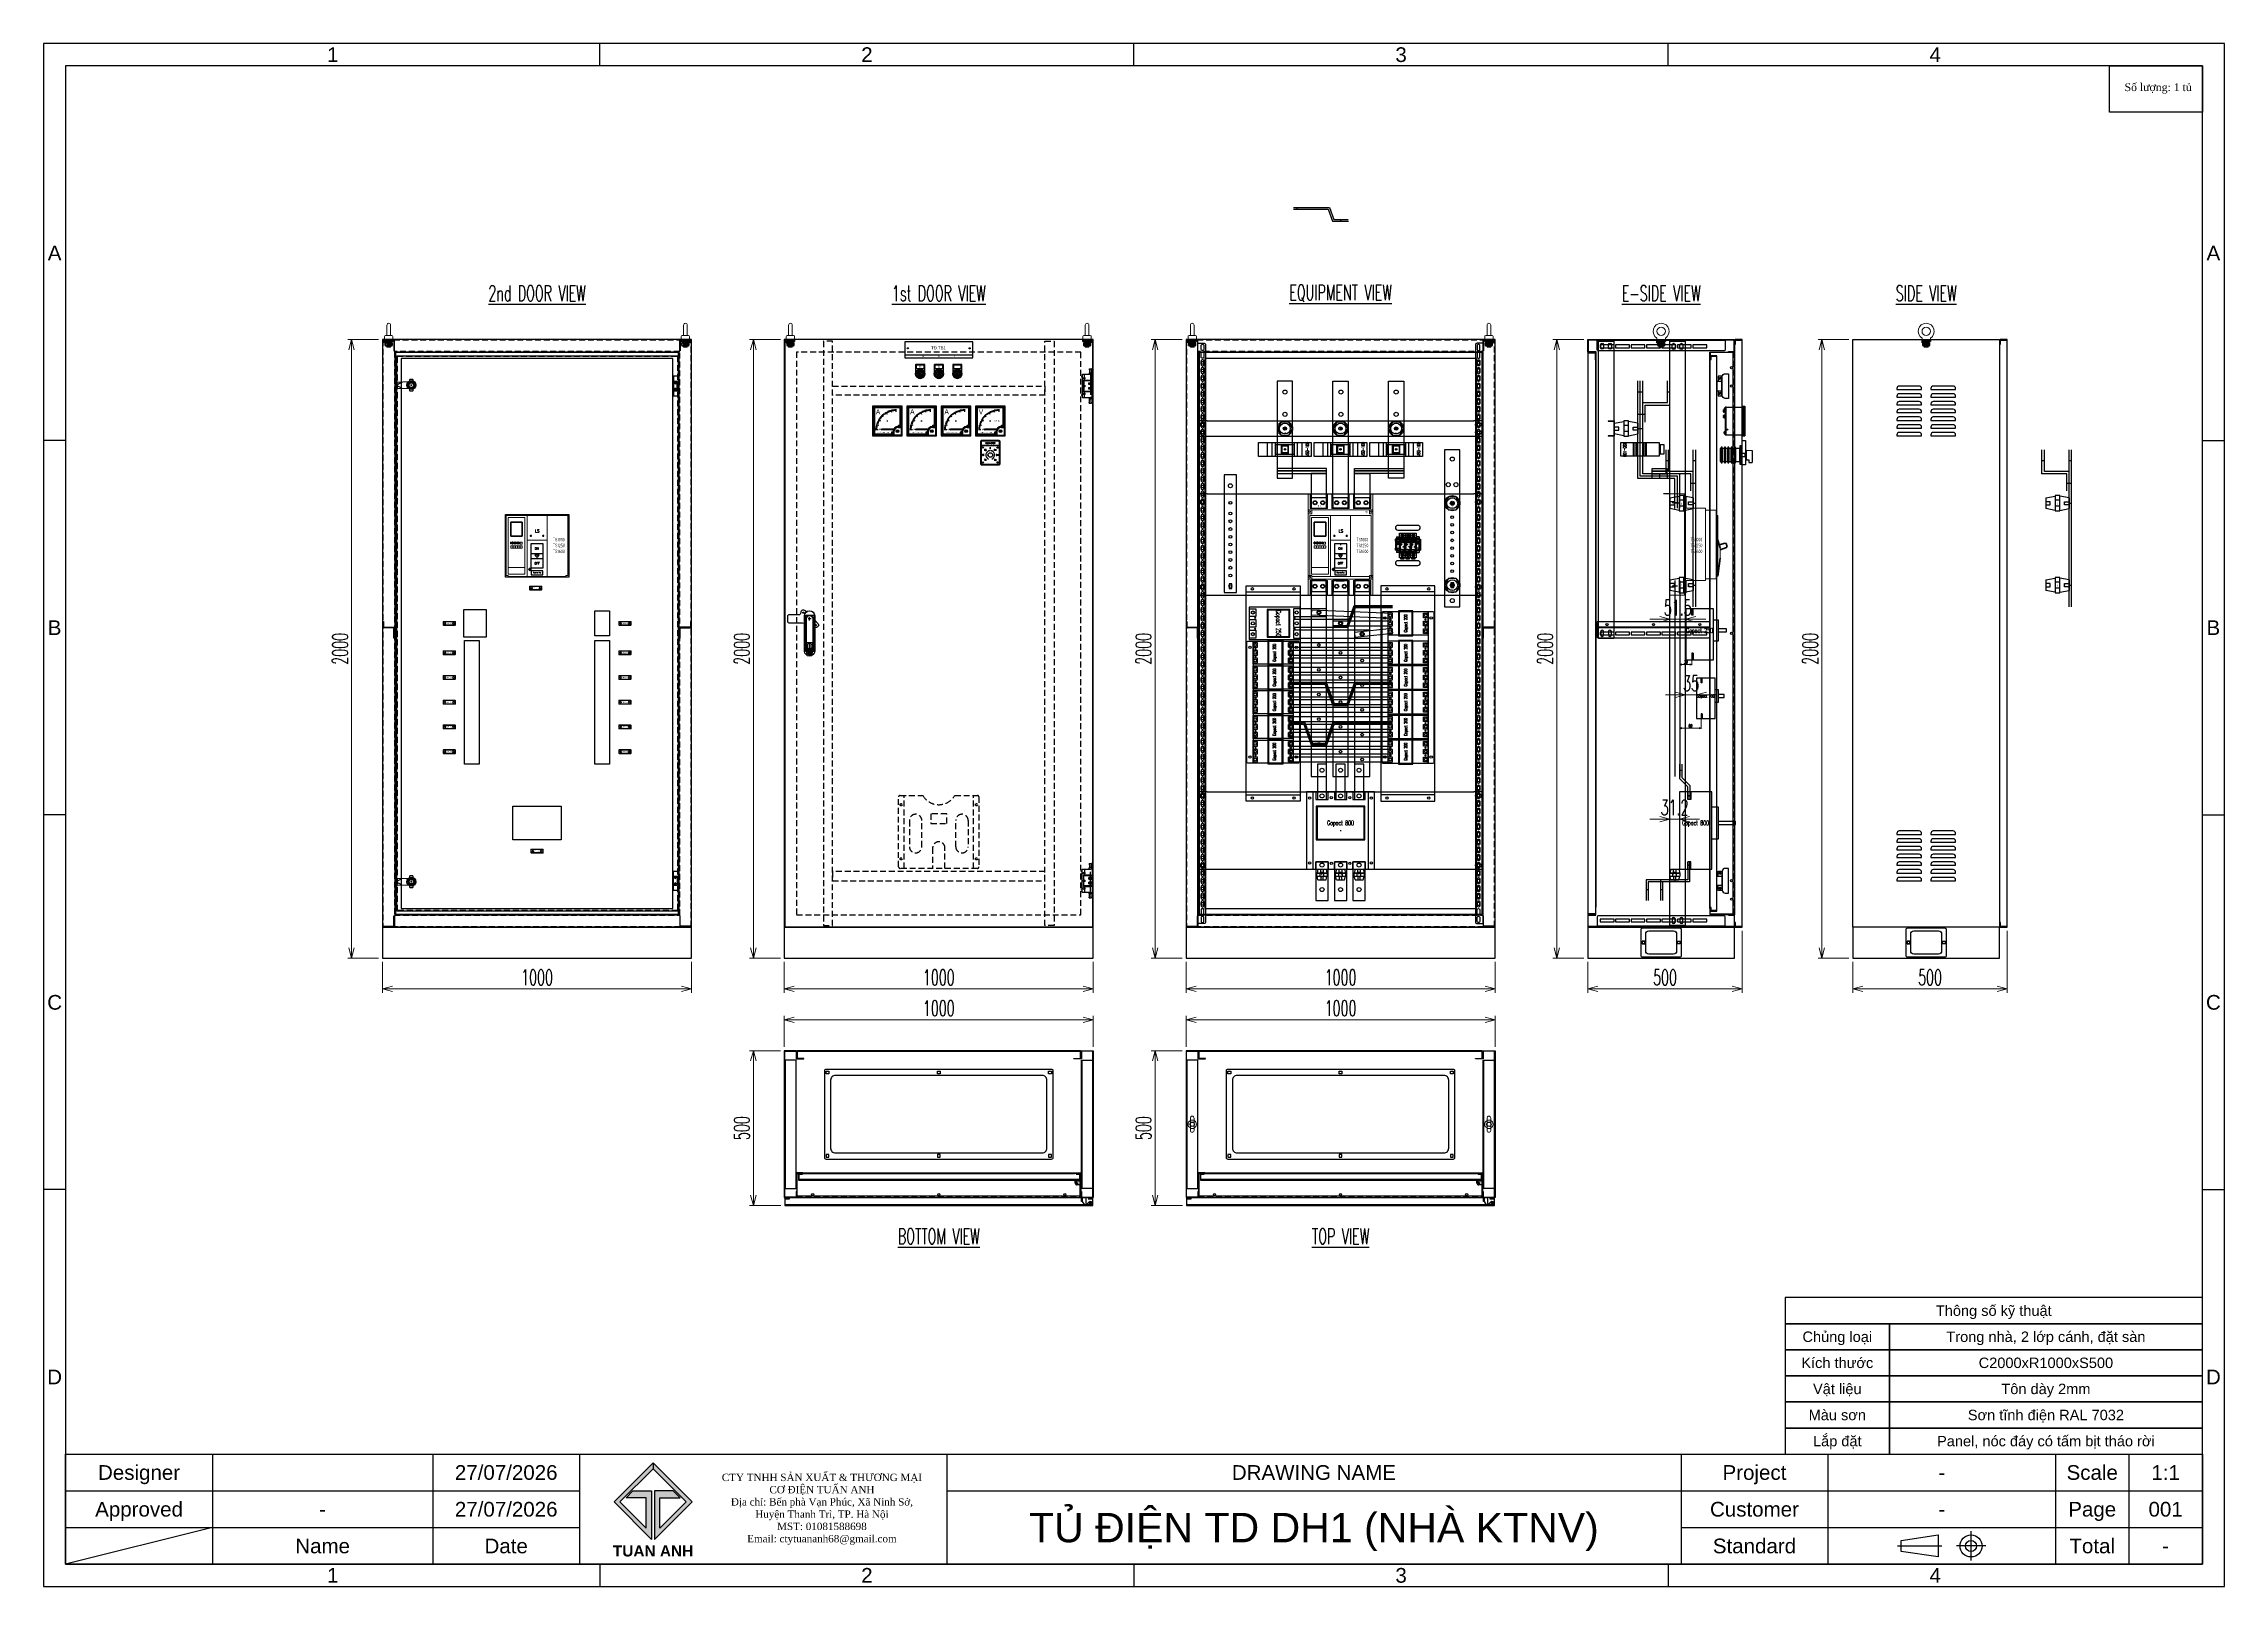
# Model space of a CAD drawing. Header units: millimetres. Extents: x 173893 to 258446, y -176540 to -123824.
# Drawn here: x 183865 to 190921, y -154576 to -149587 of the extents above; entities that cross this region are included whole.
import ezdxf
from ezdxf.enums import TextEntityAlignment as Align

# ---------------------------------------------------------------- set-up
doc = ezdxf.new("R2010")
doc.units = ezdxf.units.MM
doc.header["$LTSCALE"] = 3
doc.set_wipeout_variables(frame=1)
for name, pattern in [('ACAD_ISO04W100', [30, 24, -3, 0, -3]), ('CACHE2', [4.7625, 3.175, -1.5875]), ('HIDDEN', [9.525, 6.35, -3.175]), ('NEW_LINE159', [0.7, 0.5, -0.2])]:
    doc.linetypes.add(name, pattern=pattern)
for name, color, linetype in [('1', 3, 'Continuous'), ('1-EMC-ACESS', 4, 'Continuous'), ('@.DM. NÉT CHÍNH', 7, 'Continuous'), ('@.DM. THIẾT BỊ', 7, 'Continuous'), ('@.HIDDEN', 8, 'HIDDEN'), ('@.TEXT', 7, 'Continuous'), ('@.VISIBLE', 7, 'Continuous'), ('Ann_green', 3, 'Continuous'), ('centerline', 6, 'ACAD_ISO04W100'), ('dim', 7, 'Continuous'), ('DUT', 7, 'Continuous'), ('EQUIPMENT', 4, 'Continuous'), ('equipments', 2, 'Continuous'), ('hw_Punch', 3, 'Continuous')]:
    doc.layers.add(name, color=color, linetype=linetype)
for name, color, linetype, lineweight in [('AM_5', 255, 'Continuous', 15), ('FORT', 2, 'Continuous', 35), ('hw_Continuous', 3, 'Continuous', 13), ('hw_Text', 7, 'Continuous', 13), ('POINTILLE', 8, 'CACHE2', 25)]:
    doc.layers.add(name, color=color, linetype=linetype, lineweight=lineweight)
doc.styles.add('Ann_w01', font='romans.shx', dxfattribs={"width": 0.6, "bigfont": 'chineset.shx'})
doc.styles.add('Arial', font='arial.ttf')
doc.styles.add('hw_Block', font='complex.shx', dxfattribs={"width": 0.75})
doc.styles.add('HW_Standard', font='complex.shx', dxfattribs={"width": 0.9})
doc.styles.add('ISO8', font='ISO8')
doc.styles.get("Standard").update_dxf_attribs({"font": 'arial.ttf'})
doc.styles.add('TC-3C- New', font='', dxfattribs={"height": 18})
doc.styles.add('WD_IEC', font='isocp2.shx')
doc.styles.get('TC-3C- New').set_extended_font_data('.VnArial NarrowH')
doc.dimstyles.new('Dim 01_SC05', dxfattribs={"dimscale": 5, "dimtxt": 2, "dimasz": 1.3, "dimexe": 0.5, "dimexo": 0.5, "dimgap": 0.5, "dimtad": 1, "dimtoh": 1, "dimdec": 1, "dimzin": 12, "dimdsep": 46, "dimtxsty": 'Ann_w01', "dimblk": 'OPEN30', "dimcen": 1.5, "dimclrd": 6, "dimclre": 6, "dimclrt": 3, "dimadec": 1, "dimazin": 3, "dimtm": 1e-09, "dimtfac": 1, "dimtdec": 1, "dimtmove": 0, "dimatfit": 3, "dimldrblk": 'OPEN30', "dimfxl": 1, "dimtolj": 1, "dimlwd": 20, "dimlwe": 20, "dimarcsym": 0})
doc.dimstyles.new('Dim 01_SC25', dxfattribs={"dimscale": 25, "dimtxt": 2, "dimasz": 1.3, "dimexe": 0.5, "dimexo": 0.5, "dimgap": 0.5, "dimtad": 1, "dimdec": 1, "dimzin": 12, "dimdsep": 46, "dimtxsty": 'Ann_w01', "dimblk": 'OPEN30', "dimcen": 1.5, "dimclrd": 6, "dimclre": 6, "dimclrt": 3, "dimadec": 1, "dimazin": 3, "dimtm": 1e-09, "dimtfac": 1, "dimtdec": 1, "dimtix": 1, "dimtmove": 0, "dimatfit": 3, "dimldrblk": 'OPEN30', "dimfxl": 1, "dimtolj": 1, "dimlwd": 0, "dimlwe": 0, "dimarcsym": 0})

# ---------------------------------------------------------------- blocks, each defined once
blk = doc.blocks.new('Bảng thông số (Made by Tung)')
at = {"color": 8}
for points in [[(-80, 25), (0, 25), (0, 30), (-80, 30)], [(-80, 20), (-60, 20), (-60, 25), (-80, 25)], [(-60, 20), (0, 20), (0, 25), (-60, 25)], [(-80, 15), (-60, 15), (-60, 20), (-80, 20)], [(-60, 15), (0, 15), (0, 20), (-60, 20)], [(-80, 10), (-60, 10), (-60, 15), (-80, 15)], [(-60, 10), (0, 10), (0, 15), (-60, 15)], [(-80, 5), (-60, 5), (-60, 10), (-80, 10)], [(-60, 5), (0, 5), (0, 10), (-60, 10)], [(-80, 0), (-60, 0), (-60, 5), (-80, 5)], [(-60, 0), (0, 0), (0, 5), (-60, 5)]]:
    blk.add_lwpolyline(points, close=True, dxfattribs=at)
at = {"color": 4, "style": 'Arial'}
for tag, p in [('FORM', (-30, 22.5)), ('SIZE', (-30, 17.5)), ('MATERIAL', (-30, 12.5)), ('PAINTING', (-30, 7.5)), ('ASSEMBLY', (-30, 2.5))]:
    blk.add_attdef(tag, text='', height=2, dxfattribs=at).set_placement(p, align=Align.MIDDLE_CENTER)
at = {"layer": '@.TEXT', "color": 1, "style": 'Arial'}
blk.add_text('Thông số kỹ thuật', height=2, dxfattribs=at).set_placement((-40, 27.5), align=Align.MIDDLE_CENTER)
at = {"layer": '@.TEXT', "color": 2, "style": 'Arial'}
for s, p in [('Chủng loại', (-70, 22.5)), ('Kích thước', (-70, 17.5)), ('Vật liệu', (-70, 12.5)), ('Màu sơn', (-70, 7.5)), ('Lắp đặt', (-70, 2.5))]:
    blk.add_text(s, height=2, dxfattribs=at).set_placement(p, align=Align.MIDDLE_CENTER)
blk = doc.blocks.new('*U38')
for p, q in [((8, 3), (10, 3)), ((10, 15.5), (32, 14)), ((14, 14), (10, 14)), ((14, -14), (14, 14)), ((32, 14), (32, -24)), ((8, -3), (10, -3)), ((14, -14), (10, -14)), ((14, -14), (14, -16)), ((14, -16), (21, -16)), ((21, -16), (21, -24)), ((21, -24), (32, -24))]:
    blk.add_line(p, q)
for points in [[(-72, -21.5), (-68.5, -21.5), (-68.5, 21.5), (-72, 21.5)], [(-68.5, -25), (-65.5, -25), (-65.5, 25), (-68.5, 25)], [(-65.5, -21.5), (-57.5, -21.5), (-57.5, 21.5), (-65.5, 21.5)], [(-57.5, -25), (-54.5, -25), (-54.5, 25), (-57.5, 25)], [(-54.5, -21.5), (-46.5, -21.5), (-46.5, 21.5), (-54.5, 21.5)], [(-46.5, -25), (-43.5, -25), (-43.5, 25), (-46.5, 25)], [(-43.5, -21.5), (-35.5, -21.5), (-35.5, 21.5), (-43.5, 21.5)], [(-35.5, -25), (-32.5, -25), (-32.5, 25), (-35.5, 25)], [(-32.5, -21.5), (-24.5, -21.5), (-24.5, 21.5), (-32.5, 21.5)], [(-24.5, -25), (-21.5, -25), (-21.5, 25), (-24.5, 25)], [(-21.5, -21.5), (-7.5, -21.5), (-7.5, 21.5), (-21.5, 21.5)], [(-7.5, -30), (-2, -30), (-2, 30), (-7.5, 30)], [(0, 47), (10, 47), (10, -32), (0, -32)], [(0, 6), (8, 6), (8, -6), (0, -6)]]:
    blk.add_lwpolyline(points, close=True)
at = {"layer": 'hw_Punch'}
blk.add_lwpolyline([(-2, -7.5), (0, -7.5), (0, 7.5), (-2, 7.5)], close=True, dxfattribs=at)
blk = doc.blocks.new('*U39')
blk.add_hatch(color=256).paths.add_polyline_path([(0.2, 15.3), (0.2, 15.3), (0.2, 15.3), (0.2, 15.4), (0.2, 15.4), (0.2, 15.4), (0.2, 15.4), (0.2, 15.4), (0.2, 15.4), (0.2, 15.4), (0.1, 15.4), (0.1, 15.4), (0.1, 15.5), (0.1, 15.5), (0.1, 15.5), (0.1, 15.5), (0.1, 15.5), (0, 15.5), (0, 15.5), (0, 15.5), (0, 15.5), (0, 15.5), (0, 15.5), (-0.1, 15.5), (-0.1, 15.5), (-0.1, 15.5), (-0.1, 15.5), (-0.1, 15.5), (-0.1, 15.4), (-0.1, 15.4), (-0.2, 15.4), (-0.2, 15.4), (-0.2, 15.4), (-0.2, 15.4), (-0.2, 15.4), (-0.2, 15.4), (-0.2, 15.4), (-0.2, 15.3), (-0.2, 15.3), (-0.2, 15.3), (-0.2, 7.5), (0.2, 7.5)])
for p, q in [((-0.8, -13.9), (-0.8, -14.1)), ((-0.1, -13.9), (-0.8, -13.9)), ((-0.8, -14.1), (-0.1, -14.1)), ((0.1, -13.2), (-0.1, -13.2)), ((-0.1, -13.2), (-0.1, -13.9)), ((-0.1, -14.1), (-0.1, -14.8)), ((-0.1, -14.8), (0.1, -14.8)), ((0.1, -13.9), (0.1, -13.2)), ((0.8, -13.9), (0.1, -13.9)), ((0.1, -14.1), (0.8, -14.1)), ((0.1, -14.8), (0.1, -14.1)), ((0.8, -14.1), (0.8, -13.9))]:
    blk.add_line(p, q)
for points in [[(-27, -32), (27, -32, 0.414214), (32, -27), (32, 42, 0.414214), (27, 47), (-27, 47, 0.414214), (-32, 42), (-32, -27, 0.414214)], [(-27, 32), (27, 32, 0.414214), (29.8, 34.8), (29.8, 42, 0.414214), (27, 44.7), (-27, 44.7, 0.414214), (-29.8, 42), (-29.8, 34.8, 0.414214)], [(-27, -29.8), (27, -29.8, 0.414214), (29.8, -27), (29.8, 27, 0.414214), (27, 29.8), (-27, 29.8, 0.414214), (-29.8, 27), (-29.8, -27, 0.414214)]]:
    blk.add_lwpolyline(points, format="xyb", close=True)
for radius in [2.5, 1.75]:
    blk.add_circle((0, -14), radius)
for start, end in [(92.83897, 249.08828), (290.91172, 87.16103)]:
    blk.add_arc((0, 0), 14, start, end)
at = {"layer": 'hw_Punch'}
for centre, radius in [((-24, 24), 2.25), ((0, 0), 7.5), ((24, 24), 2.25), ((-24, -24), 2.25), ((24, -24), 2.25)]:
    blk.add_circle(centre, radius, dxfattribs=at)
at = {"style": 'hw_Block', "width": 0.75}
blk.add_text('0', height=5, dxfattribs=at).set_placement((0, 22.5), align=Align.MIDDLE_CENTER)
blk.add_wipeout([(5.5, 0), (0.2, 15.3), (0.2, 15.3), (0.2, 15.3), (0.2, 15.4), (0.2, 15.4), (0.2, 15.4), (0.2, 15.4), (0.2, 15.4), (0.2, 15.4), (0.2, 15.4), (0.1, 15.4), (0.1, 15.4), (0.1, 15.5), (0.1, 15.5), (0.1, 15.5), (0.1, 15.5), (0.1, 15.5), (0, 15.5), (0, 15.5), (0, 15.5), (0, 15.5), (0, 15.5), (0, 15.5), (-0.1, 15.5), (-0.1, 15.5), (-0.1, 15.5), (-0.1, 15.5), (-0.1, 15.5), (-0.1, 15.4), (-0.1, 15.4), (-0.2, 15.4), (-0.2, 15.4), (-0.2, 15.4), (-0.2, 15.4), (-0.2, 15.4), (-0.2, 15.4), (-0.2, 15.4), (-0.2, 15.3), (-0.2, 15.3), (-0.2, 15.3), (-5.5, 0), (-4.5, -19), (4.5, -19)])
at = {"layer": 'Defpoints', "color": 5}
blk.add_line((0, 0), (0, 0), dxfattribs=at)
at = {"style": 'hw_Block', "width": 0.75}
for s, p in [('ST', (-22.5, 0)), ('RS', (-15.9, 15.9)), ('VOLTMETER', (0, 38.4)), ('RN', (15.9, 15.9)), ('SN', (22.5, 0)), ('TR', (-15.9, -15.9)), ('TN', (15.9, -15.9))]:
    blk.add_text(s, height=5, dxfattribs=at).set_placement(p, align=Align.MIDDLE_CENTER)
blk = doc.blocks.new('Standard ISO')
at = {"color": 6}
for p, q in [((-6, 0), (0, 0)), ((6, 0), (2, 0)), ((4, -2), (4, 2))]:
    blk.add_line(p, q, dxfattribs=at)
blk.add_lwpolyline([(-0.5, 1.5), (-0.5, -1.5), (-5.5, -0.75), (-5.5, 0.75), (-0.5, 1.5)])
for radius in [1.5, 0.75]:
    blk.add_circle((4, 0), radius)
blk = doc.blocks.new('A$C4dbb82d6')
at = {"layer": '@.VISIBLE'}
h = blk.add_hatch(color=30, dxfattribs=at)
h.dxf.hatch_style = 1
h.paths.add_polyline_path([(0.21, 4.97), (3.62, 1.56), (3.62, 5.97), (1.92, 5.97), (1.3, 5.35), (3.12, 5.35), (3.12, 2.59), (0.74, 4.97), (3.75, 7.98), (3.75, 8.51)])
h = blk.add_hatch(color=150, dxfattribs=at)
h.dxf.hatch_style = 1
h.paths.add_polyline_path([(6.76, 4.97), (4.37, 2.59), (4.37, 5.35), (6.2, 5.35), (5.58, 5.97), (3.88, 5.97), (3.88, 1.56), (7.29, 4.97), (3.75, 8.51), (3.75, 7.98)])
at = {"layer": '@.VISIBLE', "color": 30}
blk.add_lwpolyline([(3.62, 5.97), (3.62, 1.56), (0.21, 4.97), (3.75, 8.51), (3.75, 7.98), (0.74, 4.97), (3.12, 2.59), (3.12, 5.35), (1.3, 5.35), (1.92, 5.97)], close=True, dxfattribs=at)
at = {"layer": '@.VISIBLE', "color": 150}
blk.add_lwpolyline([(3.88, 5.97), (3.88, 1.56), (7.29, 4.97), (3.75, 8.51), (3.75, 7.98), (6.76, 4.97), (4.37, 2.59), (4.37, 5.35), (6.2, 5.35), (5.58, 5.97)], close=True, dxfattribs=at)
at = {"layer": '@.VISIBLE', "color": 30, "insert": (3.75, 0.51), "char_height": 1, "attachment_point": 5, "style": 'Ann_w01'}
blk.add_mtext_dynamic_manual_height_columns('{\\fArial|b1|i0|c0|p34;\\W1;TUAN ANH}', width=7.5, gutter_width=49.6, heights=[0], dxfattribs=at)
blk = doc.blocks.new('KHUNG BAN VE (Made by Tung)')
at = {"layer": '@.VISIBLE', "color": 8}
for p, q in [((75.75, 207), (75.75, 210)), ((148.5, 207), (148.5, 210)), ((221.25, 207), (221.25, 210)), ((3, 156), (0, 156)), ((294, 156), (297, 156)), ((3, 105), (0, 105)), ((294, 105), (297, 105)), ((3, 54), (0, 54)), ((294, 54), (297, 54)), ((23, 18), (23, 3)), ((53, 18), (53, 3)), ((73, 18), (73, 3)), ((123, 18), (123, 3)), ((223, 18), (223, 3)), ((243, 18), (243, 3)), ((274, 18), (274, 3)), ((284, 18), (284, 3)), ((3, 13), (73, 13)), ((123, 13), (294, 13)), ((3, 8), (73, 8)), ((23, 8), (3, 3)), ((223, 8), (294, 8)), ((75.75, 3), (75.75, 0)), ((148.5, 3), (148.5, 0)), ((221.25, 3), (221.25, 0))]:
    blk.add_line(p, q, dxfattribs=at)
for points in [[(0, 0), (297, 0), (297, 210), (0, 210)], [(3, 3), (294, 3), (294, 207), (3, 207)], [(3, 18), (294, 18), (294, 3), (3, 3)]]:
    blk.add_lwpolyline(points, close=True, dxfattribs=at)
at = {"xscale": 1.5, "yscale": 1.5, "zscale": 1.5}
blk.add_blockref('A$C4dbb82d6', (77.375, 4.041), dxfattribs=at)
blk.add_blockref('Standard ISO', (258.5, 5.5))
at = {"layer": '@.TEXT', "color": 1, "style": 'Arial'}
for s, p in [('1', (39.375, 208.5)), ('2', (112.125, 208.5)), ('3', (184.875, 208.5)), ('4', (257.625, 208.5)), ('A', (1.5, 181.5)), ('A', (295.5, 181.5)), ('B', (1.5, 130.5)), ('B', (295.5, 130.5)), ('C', (1.5, 79.5)), ('C', (295.5, 79.5)), ('D', (1.5, 28.5)), ('D', (295.5, 28.5)), ('27/07/2026', (63, 15.5)), ('27/07/2026', (63, 10.5)), ('1', (39.375, 1.5)), ('2', (112.125, 1.5)), ('3', (184.875, 1.5)), ('4', (257.625, 1.5))]:
    blk.add_text(s, height=2, dxfattribs=at).set_placement(p, align=Align.MIDDLE_CENTER)
at = {"layer": '@.TEXT', "color": 2, "style": 'Arial'}
for s, p in [('Designer', (13, 15.5)), ('DRAWING NAME', (173, 15.5)), ('Project', (233, 15.5)), ('Scale', (279, 15.5)), ('Approved', (13, 10.5)), ('Customer', (233, 10.5)), ('Page', (279, 10.5)), ('Name', (38, 5.5)), ('Date', (63, 5.5)), ('Standard', (233, 5.5)), ('Total', (279, 5.5))]:
    blk.add_text(s, height=2, dxfattribs=at).set_placement(p, align=Align.MIDDLE_CENTER)
at = {"layer": '@.TEXT', "color": 1, "style": 'Arial'}
for tag, height, p in [('DESIGNER_NAME', 2, (38, 15.5)), ('PROJECT_CODE', 2, (258.5, 15.5)), ('SCALE', 2, (289, 15.5)), ('APPROVED_NAME', 2, (38, 10.5)), ('DRAWING_NAME', 4, (173, 8)), ('CUSTOMER_NAME', 2, (258.5, 10.5)), ('PAGE', 2, (289, 10.5)), ('TOTAL', 2, (289, 5.5))]:
    blk.add_attdef(tag, text='', height=height, dxfattribs=at).set_placement(p, align=Align.MIDDLE_CENTER)
at = {"layer": '@.VISIBLE', "color": 30, "insert": (106, 10.5), "char_height": 1, "attachment_point": 5, "style": 'Ann_w01'}
blk.add_mtext_dynamic_manual_height_columns('{\\fTimes New Roman|b0|i0|c0|p18;\\W1;CTY TNHH SẢN XUẤT & THƯƠNG MẠI CƠ ĐIỆN TUẤN ANH\\PĐịa chỉ: Bến phà Vạn Phúc, Xã Ninh Sở, Huyện Thanh Trì, TP. Hà Nội\\PMST: 01081588698\\PEmail: ctytuananh68@gmail.com}', width=28.70976, gutter_width=99.197, heights=[0], dxfattribs=at)
blk = doc.blocks.new('_Open30')
at = {"color": 0, "linetype": 'ByBlock', "lineweight": -2}
for p, q in [((-1, 0.27), (0, 0)), ((0, 0), (-1, -0.27)), ((0, 0), (-1, 0))]:
    blk.add_line(p, q, dxfattribs=at)
blk = doc.blocks.new('*D152')
at = {"layer": '@.DM. NÉT CHÍNH', "color": 6, "linetype": 'Continuous', "lineweight": 0, "transparency": 16777216}
for p, q in [((189126.7, -151426.5), (189126.7, -151460.9)), ((189178.1, -151426.5), (189178.1, -151460.9)), ((189094.2, -151448.4), (189061.7, -151448.4)), ((189178.1, -151448.4), (189126.7, -151448.4)), ((189210.6, -151448.4), (189243.1, -151448.4))]:
    blk.add_line(p, q, dxfattribs=at)
at = {"layer": 'Defpoints', "color": 0, "linetype": 'Continuous', "transparency": 16777216}
for p in [(189126.7, -151414), (189178.1, -151414), (189126.7, -151448.4)]:
    blk.add_point(p, dxfattribs=at)
at = {"layer": '@.DM. NÉT CHÍNH', "color": 6, "linetype": 'Continuous', "lineweight": 0, "transparency": 16777216, "xscale": 32.5, "yscale": 32.5, "zscale": 32.5}
blk.add_blockref('_Open30', (189126.7, -151448.4), dxfattribs=at)
at = {"layer": '@.DM. NÉT CHÍNH', "color": 6, "linetype": 'Continuous', "lineweight": 0, "transparency": 16777216, "xscale": 32.5, "yscale": 32.5, "zscale": 32.5, "rotation": 180}
blk.add_blockref('_Open30', (189178.1, -151448.4), dxfattribs=at)
at = {"layer": '@.DM. NÉT CHÍNH', "color": 3, "linetype": 'Continuous', "transparency": 16777216, "insert": (189152.4, -151410.9), "char_height": 50, "attachment_point": 5, "style": 'Ann_w01'}
blk.add_mtext('\\A1;51.5', dxfattribs=at)
blk = doc.blocks.new('*D153')
at = {"layer": '@.DM. NÉT CHÍNH', "color": 6, "linetype": 'Continuous', "lineweight": 0, "transparency": 16777216}
for p, q in [((189178.1, -151591.5), (189178.1, -151705.3)), ((189145.6, -151692.8), (189113.1, -151692.8)), ((189213.1, -151692.8), (189178.1, -151692.8)), ((189213.1, -151651.4), (189213.1, -151705.3)), ((189245.6, -151692.8), (189278.1, -151692.8))]:
    blk.add_line(p, q, dxfattribs=at)
at = {"layer": 'Defpoints', "color": 0, "linetype": 'Continuous', "transparency": 16777216}
for p in [(189178.1, -151579), (189213.1, -151638.9), (189178.1, -151692.8)]:
    blk.add_point(p, dxfattribs=at)
at = {"layer": '@.DM. NÉT CHÍNH', "color": 6, "linetype": 'Continuous', "lineweight": 0, "transparency": 16777216, "xscale": 32.5, "yscale": 32.5, "zscale": 32.5}
blk.add_blockref('_Open30', (189178.1, -151692.8), dxfattribs=at)
at = {"layer": '@.DM. NÉT CHÍNH', "color": 6, "linetype": 'Continuous', "lineweight": 0, "transparency": 16777216, "xscale": 32.5, "yscale": 32.5, "zscale": 32.5, "rotation": 180}
blk.add_blockref('_Open30', (189213.1, -151692.8), dxfattribs=at)
at = {"layer": '@.DM. NÉT CHÍNH', "color": 3, "linetype": 'Continuous', "transparency": 16777216, "insert": (189195.6, -151655.3), "char_height": 50, "attachment_point": 5, "style": 'Ann_w01'}
blk.add_mtext('\\A1;35', dxfattribs=at)
blk = doc.blocks.new('*D154')
at = {"layer": '@.DM. NÉT CHÍNH', "color": 6, "linetype": 'Continuous', "lineweight": 0, "transparency": 16777216}
for p, q in [((189126.7, -152018.9), (189126.7, -152107.1)), ((189157.8, -152018.9), (189157.8, -152107.1)), ((189094.2, -152094.6), (189061.7, -152094.6)), ((189157.8, -152094.6), (189126.7, -152094.6)), ((189190.3, -152094.6), (189222.8, -152094.6))]:
    blk.add_line(p, q, dxfattribs=at)
at = {"layer": 'Defpoints', "color": 0, "linetype": 'Continuous', "transparency": 16777216}
for p in [(189126.7, -152006.4), (189157.8, -152006.4), (189126.7, -152094.6)]:
    blk.add_point(p, dxfattribs=at)
at = {"layer": '@.DM. NÉT CHÍNH', "color": 6, "linetype": 'Continuous', "lineweight": 0, "transparency": 16777216, "xscale": 32.5, "yscale": 32.5, "zscale": 32.5}
blk.add_blockref('_Open30', (189126.7, -152094.6), dxfattribs=at)
at = {"layer": '@.DM. NÉT CHÍNH', "color": 6, "linetype": 'Continuous', "lineweight": 0, "transparency": 16777216, "xscale": 32.5, "yscale": 32.5, "zscale": 32.5, "rotation": 180}
blk.add_blockref('_Open30', (189157.8, -152094.6), dxfattribs=at)
at = {"layer": '@.DM. NÉT CHÍNH', "color": 3, "linetype": 'Continuous', "transparency": 16777216, "insert": (189142.3, -152057.1), "char_height": 50, "attachment_point": 5, "style": 'Ann_w01'}
blk.add_mtext('\\A1;31.2', dxfattribs=at)
blk = doc.blocks.new('*D167')
at = {"layer": 'Defpoints', "color": 0, "transparency": 16777216}
for p in [(186261.3, -152543.9), (187261.3, -152543.9), (186261.3, -152643.9)]:
    blk.add_point(p, dxfattribs=at)
at = {"layer": 'dim', "color": 6, "lineweight": 0, "transparency": 16777216}
for p, q in [((186261.3, -152556.4), (186261.3, -152656.4)), ((187261.3, -152556.4), (187261.3, -152656.4)), ((187228.8, -152643.9), (186293.8, -152643.9))]:
    blk.add_line(p, q, dxfattribs=at)
at = {"layer": 'dim', "color": 6, "lineweight": 0, "transparency": 16777216, "xscale": 32.5, "yscale": 32.5, "zscale": 32.5, "rotation": 180}
blk.add_blockref('_Open30', (186261.3, -152643.9), dxfattribs=at)
at = {"layer": 'dim', "color": 6, "lineweight": 0, "transparency": 16777216, "xscale": 32.5, "yscale": 32.5, "zscale": 32.5}
blk.add_blockref('_Open30', (187261.3, -152643.9), dxfattribs=at)
at = {"layer": 'dim', "color": 3, "transparency": 16777216, "insert": (186761.3, -152606.4), "char_height": 50, "attachment_point": 5, "style": 'Ann_w01'}
blk.add_mtext('\\A1;1000', dxfattribs=at)
blk = doc.blocks.new('*D168')
at = {"layer": 'Defpoints', "color": 0, "transparency": 16777216}
for p in [(186161.3, -150543.9), (186261.3, -150543.9), (186261.3, -152543.9)]:
    blk.add_point(p, dxfattribs=at)
at = {"layer": 'dim', "color": 6, "lineweight": 0, "transparency": 16777216}
for p, q in [((186248.8, -150543.9), (186148.8, -150543.9)), ((186161.3, -152511.4), (186161.3, -150576.4)), ((186248.8, -152543.9), (186148.8, -152543.9))]:
    blk.add_line(p, q, dxfattribs=at)
at = {"layer": 'dim', "color": 6, "lineweight": 0, "transparency": 16777216, "xscale": 32.5, "yscale": 32.5, "zscale": 32.5}
for p, rotation in [((186161.3, -150543.9), 90), ((186161.3, -152543.9), 270)]:
    blk.add_blockref('_Open30', p, dxfattribs=dict(at, rotation=rotation))
at = {"layer": 'dim', "color": 3, "transparency": 16777216, "insert": (186123.8, -151543.9), "char_height": 50, "attachment_point": 5, "rotation": 90, "style": 'Ann_w01'}
blk.add_mtext('\\A1;2000', dxfattribs=at)
blk = doc.blocks.new('*D155')
at = {"layer": 'Defpoints', "color": 0, "transparency": 16777216}
for p in [(187261.3, -152743.9), (186261.3, -152843.9), (187261.3, -152843.9)]:
    blk.add_point(p, dxfattribs=at)
at = {"layer": 'dim', "color": 6, "lineweight": 0, "transparency": 16777216}
for p, q in [((186261.3, -152831.4), (186261.3, -152731.4)), ((186293.8, -152743.9), (187228.8, -152743.9)), ((187261.3, -152831.4), (187261.3, -152731.4))]:
    blk.add_line(p, q, dxfattribs=at)
at = {"layer": 'dim', "color": 6, "lineweight": 0, "transparency": 16777216, "xscale": 32.5, "yscale": 32.5, "zscale": 32.5, "rotation": 180}
blk.add_blockref('_Open30', (186261.3, -152743.9), dxfattribs=at)
at = {"layer": 'dim', "color": 6, "lineweight": 0, "transparency": 16777216, "xscale": 32.5, "yscale": 32.5, "zscale": 32.5}
blk.add_blockref('_Open30', (187261.3, -152743.9), dxfattribs=at)
at = {"layer": 'dim', "color": 3, "transparency": 16777216, "insert": (186761.3, -152706.4), "char_height": 50, "attachment_point": 5, "style": 'Ann_w01'}
blk.add_mtext('\\A1;1000', dxfattribs=at)
blk = doc.blocks.new('*D156')
at = {"layer": 'Defpoints', "color": 0, "transparency": 16777216}
for p in [(184961.3, -152543.9), (185961.3, -152543.9), (184961.3, -152643.9)]:
    blk.add_point(p, dxfattribs=at)
at = {"layer": 'dim', "color": 6, "lineweight": 0, "transparency": 16777216}
for p, q in [((184961.3, -152556.4), (184961.3, -152656.4)), ((185961.3, -152556.4), (185961.3, -152656.4)), ((185928.8, -152643.9), (184993.8, -152643.9))]:
    blk.add_line(p, q, dxfattribs=at)
at = {"layer": 'dim', "color": 6, "lineweight": 0, "transparency": 16777216, "xscale": 32.5, "yscale": 32.5, "zscale": 32.5, "rotation": 180}
blk.add_blockref('_Open30', (184961.3, -152643.9), dxfattribs=at)
at = {"layer": 'dim', "color": 6, "lineweight": 0, "transparency": 16777216, "xscale": 32.5, "yscale": 32.5, "zscale": 32.5}
blk.add_blockref('_Open30', (185961.3, -152643.9), dxfattribs=at)
at = {"layer": 'dim', "color": 3, "transparency": 16777216, "insert": (185461.3, -152606.4), "char_height": 50, "attachment_point": 5, "style": 'Ann_w01'}
blk.add_mtext('\\A1;1000', dxfattribs=at)
blk = doc.blocks.new('*D157')
at = {"layer": 'Defpoints', "color": 0, "transparency": 16777216}
for p in [(186261.3, -152843.9), (186161.3, -153343.9), (186262.8, -153343.9)]:
    blk.add_point(p, dxfattribs=at)
at = {"layer": 'dim', "color": 6, "lineweight": 0, "transparency": 16777216}
for p, q in [((186248.8, -152843.9), (186148.8, -152843.9)), ((186161.3, -152876.4), (186161.3, -153311.4)), ((186250.3, -153343.9), (186148.8, -153343.9))]:
    blk.add_line(p, q, dxfattribs=at)
at = {"layer": 'dim', "color": 6, "lineweight": 0, "transparency": 16777216, "xscale": 32.5, "yscale": 32.5, "zscale": 32.5}
for p, rotation in [((186161.3, -152843.9), 90), ((186161.3, -153343.9), 270)]:
    blk.add_blockref('_Open30', p, dxfattribs=dict(at, rotation=rotation))
at = {"layer": 'dim', "color": 3, "transparency": 16777216, "insert": (186123.8, -153093.9), "char_height": 50, "attachment_point": 5, "rotation": 90, "style": 'Ann_w01'}
blk.add_mtext('\\A1;500', dxfattribs=at)
blk = doc.blocks.new('*D158')
at = {"layer": 'Defpoints', "color": 0, "transparency": 16777216}
for p in [(184861.3, -150543.9), (184961.3, -150543.9), (184961.3, -152543.9)]:
    blk.add_point(p, dxfattribs=at)
at = {"layer": 'dim', "color": 6, "lineweight": 0, "transparency": 16777216}
for p, q in [((184948.8, -150543.9), (184848.8, -150543.9)), ((184861.3, -152511.4), (184861.3, -150576.4)), ((184948.8, -152543.9), (184848.8, -152543.9))]:
    blk.add_line(p, q, dxfattribs=at)
at = {"layer": 'dim', "color": 6, "lineweight": 0, "transparency": 16777216, "xscale": 32.5, "yscale": 32.5, "zscale": 32.5}
for p, rotation in [((184861.3, -150543.9), 90), ((184861.3, -152543.9), 270)]:
    blk.add_blockref('_Open30', p, dxfattribs=dict(at, rotation=rotation))
at = {"layer": 'dim', "color": 3, "transparency": 16777216, "insert": (184823.8, -151543.9), "char_height": 50, "attachment_point": 5, "rotation": 90, "style": 'Ann_w01'}
blk.add_mtext('\\A1;2000', dxfattribs=at)
blk = doc.blocks.new('*D159')
at = {"layer": 'Defpoints', "color": 0, "transparency": 16777216}
for p in [(188561.3, -152743.9), (187561.3, -152843.9), (188561.3, -152843.9)]:
    blk.add_point(p, dxfattribs=at)
at = {"layer": 'dim', "color": 6, "lineweight": 0, "transparency": 16777216}
for p, q in [((187561.3, -152831.4), (187561.3, -152731.4)), ((187593.8, -152743.9), (188528.8, -152743.9)), ((188561.3, -152831.4), (188561.3, -152731.4))]:
    blk.add_line(p, q, dxfattribs=at)
at = {"layer": 'dim', "color": 6, "lineweight": 0, "transparency": 16777216, "xscale": 32.5, "yscale": 32.5, "zscale": 32.5, "rotation": 180}
blk.add_blockref('_Open30', (187561.3, -152743.9), dxfattribs=at)
at = {"layer": 'dim', "color": 6, "lineweight": 0, "transparency": 16777216, "xscale": 32.5, "yscale": 32.5, "zscale": 32.5}
blk.add_blockref('_Open30', (188561.3, -152743.9), dxfattribs=at)
at = {"layer": 'dim', "color": 3, "transparency": 16777216, "insert": (188061.3, -152706.4), "char_height": 50, "attachment_point": 5, "style": 'Ann_w01'}
blk.add_mtext('\\A1;1000', dxfattribs=at)
blk = doc.blocks.new('*D160')
at = {"layer": 'Defpoints', "color": 0, "transparency": 16777216}
for p in [(187561.3, -152843.9), (187461.3, -153343.9), (187562.8, -153343.9)]:
    blk.add_point(p, dxfattribs=at)
at = {"layer": 'dim', "color": 6, "lineweight": 0, "transparency": 16777216}
for p, q in [((187548.8, -152843.9), (187448.8, -152843.9)), ((187461.3, -152876.4), (187461.3, -153311.4)), ((187550.3, -153343.9), (187448.8, -153343.9))]:
    blk.add_line(p, q, dxfattribs=at)
at = {"layer": 'dim', "color": 6, "lineweight": 0, "transparency": 16777216, "xscale": 32.5, "yscale": 32.5, "zscale": 32.5}
for p, rotation in [((187461.3, -152843.9), 90), ((187461.3, -153343.9), 270)]:
    blk.add_blockref('_Open30', p, dxfattribs=dict(at, rotation=rotation))
at = {"layer": 'dim', "color": 3, "transparency": 16777216, "insert": (187423.8, -153093.9), "char_height": 50, "attachment_point": 5, "rotation": 90, "style": 'Ann_w01'}
blk.add_mtext('\\A1;500', dxfattribs=at)
blk = doc.blocks.new('*D161')
at = {"layer": 'Defpoints', "color": 0, "transparency": 16777216}
for p in [(188761.3, -150543.9), (188861.3, -150543.9), (188861.3, -152543.9)]:
    blk.add_point(p, dxfattribs=at)
at = {"layer": 'dim', "color": 6, "lineweight": 0, "transparency": 16777216}
for p, q in [((188848.8, -150543.9), (188748.8, -150543.9)), ((188761.3, -152511.4), (188761.3, -150576.4)), ((188848.8, -152543.9), (188748.8, -152543.9))]:
    blk.add_line(p, q, dxfattribs=at)
at = {"layer": 'dim', "color": 6, "lineweight": 0, "transparency": 16777216, "xscale": 32.5, "yscale": 32.5, "zscale": 32.5}
for p, rotation in [((188761.3, -150543.9), 90), ((188761.3, -152543.9), 270)]:
    blk.add_blockref('_Open30', p, dxfattribs=dict(at, rotation=rotation))
at = {"layer": 'dim', "color": 3, "transparency": 16777216, "insert": (188723.8, -151543.9), "char_height": 50, "attachment_point": 5, "rotation": 90, "style": 'Ann_w01'}
blk.add_mtext('\\A1;2000', dxfattribs=at)
blk = doc.blocks.new('*D162')
at = {"layer": 'Defpoints', "color": 0, "transparency": 16777216}
for p in [(189361.3, -152443.9), (188861.3, -152543.9), (189361.3, -152643.9)]:
    blk.add_point(p, dxfattribs=at)
at = {"layer": 'dim', "color": 6, "lineweight": 0, "transparency": 16777216}
for p, q in [((189361.3, -152456.4), (189361.3, -152656.4)), ((188861.3, -152556.4), (188861.3, -152656.4)), ((188893.8, -152643.9), (189328.8, -152643.9))]:
    blk.add_line(p, q, dxfattribs=at)
at = {"layer": 'dim', "color": 6, "lineweight": 0, "transparency": 16777216, "xscale": 32.5, "yscale": 32.5, "zscale": 32.5, "rotation": 180}
blk.add_blockref('_Open30', (188861.3, -152643.9), dxfattribs=at)
at = {"layer": 'dim', "color": 6, "lineweight": 0, "transparency": 16777216, "xscale": 32.5, "yscale": 32.5, "zscale": 32.5}
blk.add_blockref('_Open30', (189361.3, -152643.9), dxfattribs=at)
at = {"layer": 'dim', "color": 3, "transparency": 16777216, "insert": (189111.3, -152606.4), "char_height": 50, "attachment_point": 5, "style": 'Ann_w01'}
blk.add_mtext('\\A1;500', dxfattribs=at)
blk = doc.blocks.new('*D163')
at = {"layer": 'Defpoints', "color": 0, "transparency": 16777216}
for p in [(189618.9, -150543.9), (189718.9, -150543.9), (189718.9, -152543.9)]:
    blk.add_point(p, dxfattribs=at)
at = {"layer": 'dim', "color": 6, "lineweight": 0, "transparency": 16777216}
for p, q in [((189706.4, -150543.9), (189606.4, -150543.9)), ((189618.9, -152511.4), (189618.9, -150576.4)), ((189706.4, -152543.9), (189606.4, -152543.9))]:
    blk.add_line(p, q, dxfattribs=at)
at = {"layer": 'dim', "color": 6, "lineweight": 0, "transparency": 16777216, "xscale": 32.5, "yscale": 32.5, "zscale": 32.5}
for p, rotation in [((189618.9, -150543.9), 90), ((189618.9, -152543.9), 270)]:
    blk.add_blockref('_Open30', p, dxfattribs=dict(at, rotation=rotation))
at = {"layer": 'dim', "color": 3, "transparency": 16777216, "insert": (189581.4, -151543.9), "char_height": 50, "attachment_point": 5, "rotation": 90, "style": 'Ann_w01'}
blk.add_mtext('\\A1;2000', dxfattribs=at)
blk = doc.blocks.new('*D164')
at = {"layer": 'Defpoints', "color": 0, "transparency": 16777216}
for p in [(190218.9, -152443.9), (189718.9, -152543.9), (190218.9, -152643.9)]:
    blk.add_point(p, dxfattribs=at)
at = {"layer": 'dim', "color": 6, "lineweight": 0, "transparency": 16777216}
for p, q in [((190218.9, -152456.4), (190218.9, -152656.4)), ((189718.9, -152556.4), (189718.9, -152656.4)), ((189751.4, -152643.9), (190186.4, -152643.9))]:
    blk.add_line(p, q, dxfattribs=at)
at = {"layer": 'dim', "color": 6, "lineweight": 0, "transparency": 16777216, "xscale": 32.5, "yscale": 32.5, "zscale": 32.5, "rotation": 180}
blk.add_blockref('_Open30', (189718.9, -152643.9), dxfattribs=at)
at = {"layer": 'dim', "color": 6, "lineweight": 0, "transparency": 16777216, "xscale": 32.5, "yscale": 32.5, "zscale": 32.5}
blk.add_blockref('_Open30', (190218.9, -152643.9), dxfattribs=at)
at = {"layer": 'dim', "color": 3, "transparency": 16777216, "insert": (189968.9, -152606.4), "char_height": 50, "attachment_point": 5, "style": 'Ann_w01'}
blk.add_mtext('\\A1;500', dxfattribs=at)
blk = doc.blocks.new('*D165')
at = {"layer": 'Defpoints', "color": 0, "transparency": 16777216}
for p in [(187561.3, -152543.9), (188561.3, -152543.9), (187561.3, -152643.9)]:
    blk.add_point(p, dxfattribs=at)
at = {"layer": 'dim', "color": 6, "lineweight": 0, "transparency": 16777216}
for p, q in [((187561.3, -152556.4), (187561.3, -152656.4)), ((188561.3, -152556.4), (188561.3, -152656.4)), ((188528.8, -152643.9), (187593.8, -152643.9))]:
    blk.add_line(p, q, dxfattribs=at)
at = {"layer": 'dim', "color": 6, "lineweight": 0, "transparency": 16777216, "xscale": 32.5, "yscale": 32.5, "zscale": 32.5, "rotation": 180}
blk.add_blockref('_Open30', (187561.3, -152643.9), dxfattribs=at)
at = {"layer": 'dim', "color": 6, "lineweight": 0, "transparency": 16777216, "xscale": 32.5, "yscale": 32.5, "zscale": 32.5}
blk.add_blockref('_Open30', (188561.3, -152643.9), dxfattribs=at)
at = {"layer": 'dim', "color": 3, "transparency": 16777216, "insert": (188061.3, -152606.4), "char_height": 50, "attachment_point": 5, "style": 'Ann_w01'}
blk.add_mtext('\\A1;1000', dxfattribs=at)
blk = doc.blocks.new('*D166')
at = {"layer": 'Defpoints', "color": 0, "transparency": 16777216}
for p in [(187461.3, -150543.9), (187561.3, -150543.9), (187561.3, -152543.9)]:
    blk.add_point(p, dxfattribs=at)
at = {"layer": 'dim', "color": 6, "lineweight": 0, "transparency": 16777216}
for p, q in [((187548.8, -150543.9), (187448.8, -150543.9)), ((187461.3, -152511.4), (187461.3, -150576.4)), ((187548.8, -152543.9), (187448.8, -152543.9))]:
    blk.add_line(p, q, dxfattribs=at)
at = {"layer": 'dim', "color": 6, "lineweight": 0, "transparency": 16777216, "xscale": 32.5, "yscale": 32.5, "zscale": 32.5}
for p, rotation in [((187461.3, -150543.9), 90), ((187461.3, -152543.9), 270)]:
    blk.add_blockref('_Open30', p, dxfattribs=dict(at, rotation=rotation))
at = {"layer": 'dim', "color": 3, "transparency": 16777216, "insert": (187423.8, -151543.9), "char_height": 50, "attachment_point": 5, "rotation": 90, "style": 'Ann_w01'}
blk.add_mtext('\\A1;2000', dxfattribs=at)
blk = doc.blocks.new('*U30')
at = {"color": 1}
for p, q in [((-7.5, 0), (7.5, 0)), ((5.3, 5.3), (-5.3, -5.3)), ((-5.3, 5.3), (5.3, -5.3)), ((0, -7.5), (0, 7.5))]:
    blk.add_line(p, q, dxfattribs=at)
for radius in [15, 14.5]:
    blk.add_circle((0, 0), radius)
for radius in [8.5, 7.5]:
    blk.add_circle((0, 0), radius, dxfattribs=at)
at = {"layer": 'hw_Punch'}
blk.add_circle((0, 0), 11.5, dxfattribs=at)
blk = doc.blocks.new('*U28')
at = {"color": 2}
for p, q in [((5.3, 5.3), (-5.3, -5.3)), ((-5.3, 5.3), (5.3, -5.3)), ((0, -7.5), (0, 7.5)), ((-7.5, 0), (7.5, 0))]:
    blk.add_line(p, q, dxfattribs=at)
for radius in [15, 14.5]:
    blk.add_circle((0, 0), radius)
for radius in [8.5, 7.5]:
    blk.add_circle((0, 0), radius, dxfattribs=at)
at = {"layer": 'hw_Punch'}
blk.add_circle((0, 0), 11.5, dxfattribs=at)
blk = doc.blocks.new('*U29')
at = {"color": 3}
for p, q in [((5.3, 5.3), (-5.3, -5.3)), ((-5.3, 5.3), (5.3, -5.3)), ((0, -7.5), (0, 7.5)), ((-7.5, 0), (7.5, 0))]:
    blk.add_line(p, q, dxfattribs=at)
for radius in [15, 14.5]:
    blk.add_circle((0, 0), radius)
for radius in [8.5, 7.5]:
    blk.add_circle((0, 0), radius, dxfattribs=at)
at = {"layer": 'hw_Punch'}
blk.add_circle((0, 0), 11.5, dxfattribs=at)
blk = doc.blocks.new('HM12_COTE')
at = {"layer": 'FORT'}
for p, q in [((-11, 9.2), (-9.5, 10)), ((-11, 0.8), (-11, 9.2)), ((-9.5, 0), (-11, 0.8)), ((9.5, 10), (-9.5, 10)), ((-9.5, 0), (9.5, 0)), ((-5.5, 0.8), (-5.5, 9.2)), ((5.5, 0.8), (5.5, 9.2)), ((11, 9.2), (9.5, 10)), ((9.5, 0), (11, 0.8)), ((11, 0.8), (11, 9.2))]:
    blk.add_line(p, q, dxfattribs=at)
for centre, radius, start, end in [((-8.2, 5.1), 4.86, 55.61585, 124.38415), ((-8.2, 4.9), 4.86, 235.61585, 304.38415), ((0, -8.2), 18.2, 72.4121, 107.5879), ((0, 18.2), 18.2, 252.4121, 287.5879), ((8.2, 5.1), 4.86, 55.61585, 124.38415), ((8.2, 4.9), 4.86, 235.61585, 304.38415)]:
    blk.add_arc(centre, radius, start, end, dxfattribs=at)
blk = doc.blocks.new('CALE_M12_IPN')
at = {"layer": 'FORT'}
for p, q in [((-13.5, 3.61), (13.5, 3.61)), ((-13.5, -1.89), (-13.5, 3.61)), ((13.5, 1.89), (-13.5, -1.89)), ((13.5, 3.61), (13.5, 1.89))]:
    blk.add_line(p, q, dxfattribs=at)
at = {"layer": 'POINTILLE'}
for p, q in [((-7, 3.61), (-7, -0.98)), ((7, 3.61), (7, 0.98))]:
    blk.add_line(p, q, dxfattribs=at)
blk = doc.blocks.new('RONDELLE_M12')
at = {"layer": 'FORT'}
blk.add_lwpolyline([(-13.5, 2.5), (-13.5, 0), (13.5, 0), (13.5, 2.5)], close=True, dxfattribs=at)
at = {"layer": 'POINTILLE'}
for p, q in [((-7, 0), (-7, 2.5)), ((7, 0), (7, 2.5))]:
    blk.add_line(p, q, dxfattribs=at)
blk = doc.blocks.new('MS722')
at = {"layer": '@.DM. THIẾT BỊ', "color": 4}
for p, q in [((-5, 37.8), (-5, 39.5)), ((5, 39.5), (-5, 39.5)), ((-5, 37.8), (-5, 27.2)), ((-5, 27.2), (-5, 25.3)), ((5, 27.2), (-5, 27.2)), ((-5, 14.2), (-5, 12.2)), ((-5, 12.2), (-5, 1.7)), ((-5, 12.2), (5, 12.2)), ((-5, 0), (-5, 1.7)), ((-5, 0), (5, 0)), ((5, 39.5), (5, 37.8)), ((5, 27.2), (5, 37.8)), ((5, 25.3), (5, 27.2)), ((5, 12.2), (5, 14.2)), ((5, 1.7), (5, 12.2)), ((5, 1.7), (5, 0))]:
    blk.add_line(p, q, dxfattribs=at)
for radius, start, end in [(12.5, 113.57818, 246.42182), (7.5, 131.81031, 228.18969), (12.5, 293.57818, 66.42182), (7.5, 311.81031, 48.18969)]:
    blk.add_arc((0, 19.8), radius, start, end, dxfattribs=at)
at = {"layer": '@.DM. THIẾT BỊ', "color": 9}
for start, end in [(121.75686, 238.24314), (301.75686, 58.24314)]:
    blk.add_arc((0, 19.8), 9.5, start, end, dxfattribs=at)
blk = doc.blocks.new('Oval 20x9')
at = {"layer": '@.VISIBLE', "color": 2}
blk.add_lwpolyline([(-5.5, -4.5), (5.5, -4.5, 0.414214), (10, 0), (10, 0, 0.414214), (5.5, 4.5), (-5.5, 4.5, 0.414214), (-10, 0), (-10, 0, 0.414214)], format="xyb", close=True, dxfattribs=at)
blk = doc.blocks.new('A$C3fc25bed')
h = blk.add_hatch(color=250)
h.set_gradient(color1=(51, 51, 51), one_color=1, tint=1)
h.paths.add_polyline_path([(4.7, 74), (5.7, 74), (5.7, 87), (4.7, 87), (4.7, 85.5)])
h = blk.add_hatch(color=250)
h.set_gradient(color1=(51, 51, 51), one_color=1, tint=1)
h.paths.add_polyline_path([(5.7, 90), (5.2, 90), (5.2, 87), (5.7, 87)])
h = blk.add_hatch(color=250)
h.set_gradient(color1=(51, 51, 51), one_color=1, tint=1, name='CURVED')
h.paths.add_polyline_path([(64.7, 0), (68.7, 0), (68.7, 96), (64.7, 96)])
h = blk.add_hatch(color=250)
h.set_gradient(color1=(51, 51, 51), one_color=1, tint=1)
h.paths.add_polyline_path([(4.7, 56), (5.7, 56), (5.7, 69), (4.7, 69), (4.7, 67.5)])
h = blk.add_hatch(color=250)
h.set_gradient(color1=(51, 51, 51), one_color=1, tint=1)
h.paths.add_polyline_path([(5.7, 14), (4.7, 14), (4.7, 6), (5.7, 6), (5.7, 6)])
for p, q in [((0, 81.2), (0, 83.7)), ((1.2, 81.2), (0, 81.2)), ((0, 77.3), (0, 79.8)), ((1.2, 79.8), (0, 79.8)), ((0.8, 84.5), (2.7, 84.5)), ((2.7, 76.5), (0.8, 76.5)), ((1.3, 80.5), (1.3, 81)), ((1.3, 80.5), (1.3, 81)), ((1.3, 81), (1.3, 80.6)), ((1.3, 80.5), (1.3, 80)), ((3.7, 85.5), (2.7, 85.5)), ((2.7, 85.5), (2.7, 75.5)), ((2.7, 85.5), (2.7, 84.5)), ((2.7, 85.5), (2.7, 84.3)), ((2.7, 83.7), (2.7, 84.5)), ((2.7, 83.7), (2.7, 84.5)), ((2.7, 84.3), (2.7, 83.8)), ((2.7, 83.7), (2.7, 76.5)), ((2.7, 75.5), (3.7, 75.5)), ((3.2, 87.5), (3.2, 89.4)), ((4.1, 87.5), (3.2, 87.5)), ((3.2, 85.5), (3.2, 86.5)), ((4.1, 86.5), (3.2, 86.5)), ((5.7, 90), (3.7, 90)), ((4.7, 85.5), (3.7, 85.5)), ((3.7, 85.5), (3.7, 75.5)), ((3.7, 75.5), (4.7, 75.5)), ((3.8, 90), (5.7, 90)), ((4.2, 87), (4.2, 87.4)), ((4.2, 87), (4.2, 87.4)), ((4.2, 87.4), (4.2, 87.1)), ((4.2, 87), (4.2, 86.6)), ((4.7, 87), (4.7, 74)), ((4.7, 87), (5.7, 87)), ((4.7, 74), (5.7, 74)), ((5.2, 90), (5.2, 87)), ((5.7, 93), (5.7, 3)), ((5.7, 93), (5.7, 42)), ((8.7, 93), (5.7, 93)), ((5.7, 93), (5.7, 87)), ((5.7, 93), (5.7, 69)), ((5.7, 93), (5.7, 3)), ((5.7, 93), (5.7, 90)), ((8.7, 3), (8.7, 93)), ((8.7, 93), (60.7, 93)), ((60.7, 93), (60.7, 96)), ((60.7, 93), (60.7, 96)), ((60.7, 96), (68.7, 96)), ((60.7, 93), (60.7, 3)), ((64.7, 96), (64.7, 0)), ((68.7, 96), (68.7, 0)), ((0, 63.2), (0, 65.7)), ((1.2, 63.2), (0, 63.2)), ((0, 59.3), (0, 61.8)), ((1.2, 61.8), (0, 61.8)), ((0.8, 66.5), (2.7, 66.5)), ((2.7, 58.5), (0.8, 58.5)), ((1.3, 62.5), (1.3, 63)), ((1.3, 62.5), (1.3, 63)), ((1.3, 63), (1.3, 62.6)), ((1.3, 62.5), (1.3, 62)), ((2.2, 10.5), (2.2, 12.4)), ((3.1, 10.5), (2.2, 10.5)), ((2.2, 7.6), (2.2, 9.5)), ((3.1, 9.5), (2.2, 9.5)), ((3.7, 67.5), (2.7, 67.5)), ((2.7, 67.5), (2.7, 57.5)), ((2.7, 67.5), (2.7, 66.5)), ((2.7, 67.5), (2.7, 66.2)), ((2.7, 65.7), (2.7, 66.5)), ((2.7, 65.7), (2.7, 66.5)), ((2.7, 66.2), (2.7, 65.8)), ((2.7, 65.7), (2.7, 58.5)), ((2.7, 57.5), (3.7, 57.5)), ((2.8, 13), (4.7, 13)), ((3.6, 7), (2.8, 7)), ((3.2, 10), (3.2, 10.4)), ((3.2, 10), (3.2, 10.4)), ((3.2, 10.4), (3.2, 10.1)), ((3.2, 10), (3.2, 9.6)), ((3.6, 7), (4.7, 7)), ((4.7, 67.5), (3.7, 67.5)), ((3.7, 67.5), (3.7, 57.5)), ((3.7, 57.5), (4.7, 57.5)), ((4.2, 13), (4.2, 7)), ((4.7, 69), (4.7, 56)), ((5.7, 69), (4.7, 69)), ((4.7, 56), (5.7, 56)), ((5.7, 14), (4.7, 14)), ((4.7, 14), (4.7, 6)), ((4.7, 12.4), (4.7, 7.6)), ((4.7, 6), (5.7, 6)), ((5.7, 56), (5.7, 69)), ((5.7, 3), (5.7, 6)), ((5.7, 3), (60.7, 3)), ((10.7, 20.3), (11.4, 20.3)), ((10.7, 19.7), (11.4, 19.7)), ((11.4, 20.9), (11.4, 20.3)), ((11.4, 19.7), (11.4, 19.1)), ((11.9, 20.9), (11.9, 20.3)), ((11.9, 20.3), (12.6, 20.3)), ((11.9, 19.7), (11.9, 19.1)), ((11.9, 19.7), (12.6, 19.7)), ((60.7, 3), (60.7, 0)), ((60.7, 0), (68.7, 0))]:
    blk.add_line(p, q)
blk.add_circle((11.7, 20), 2)
for centre, radius, start, end in [((0.8, 83.7), 0.8, 90, 180), ((0.8, 77.3), 0.8, 180, 270), ((1.2, 81), 0.133, 0, 90), ((1.2, 80), 0.133, 270, 0), ((3.8, 89.4), 0.6, 90, 180), ((4.1, 87.4), 0.1, 0, 90), ((4.1, 86.6), 0.1, 270, 0), ((0.8, 65.7), 0.8, 90, 180), ((0.8, 59.3), 0.8, 180, 270), ((1.2, 63), 0.133, 0, 90), ((1.2, 62), 0.133, 270, 0), ((2.8, 12.4), 0.6, 90, 180), ((2.8, 7.6), 0.6, 180, 270), ((3.1, 10.4), 0.1, 0, 90), ((3.1, 9.6), 0.1, 270, 0)]:
    blk.add_arc(centre, radius, start, end)
for points in [[(10.7, 19.7), (10.6, 20), (10.7, 20.3)], [(11.4, 20.9), (11.7, 21.1), (11.9, 20.9)], [(11.4, 19.1), (11.7, 18.9), (11.9, 19.1)], [(12.6, 19.7), (12.7, 20), (12.6, 20.3)]]:
    blk.add_spline(points, degree=3)
blk = doc.blocks.new('Dong ho Ampemet')
at = {"color": 4}
for p, q in [((-42, 42), (-46, 46)), ((42, 42), (-42, 42)), ((-42, 42), (-42, -42)), ((42, 42), (46, 46)), ((42, -14), (42, 42)), ((-42, -42), (-46, -46)), ((-42, -42), (14, -42)), ((18, -36), (14, -36)), ((14, -36), (14, -42)), ((18, -46), (14, -42)), ((36, -18), (36, -14)), ((36, -14), (42, -14)), ((46, -18), (42, -14))]:
    blk.add_line(p, q, dxfattribs=at)
at = {"color": 190}
for p, q in [((-30.8, 2), (-26.4, -0.3)), ((-27.4, 7.9), (-23.2, 5.2)), ((-25.4, 10.8), (-21.4, 7.9)), ((-23.3, 13.5), (-19.4, 10.4)), ((-21, 16.2), (-17.3, 12.8)), ((-16.2, 21), (-12.8, 17.3)), ((-13.5, 23.3), (-10.4, 19.4)), ((-10.8, 25.4), (-7.9, 21.4)), ((-7.9, 27.4), (-5.2, 23.2)), ((-2, 30.8), (0.3, 26.4)), ((1.2, 32.3), (3.2, 27.7)), ((4.3, 33.6), (6.1, 28.9)), ((7.6, 34.8), (9.1, 30)), ((14.3, 36.6), (15.3, 31.7)), ((17.7, 37.2), (18.5, 32.2)), ((21.1, 37.6), (21.6, 32.7)), ((24.5, 37.9), (24.8, 32.9)), ((-37.9, -24.5), (-32.9, -24.8)), ((-37.6, -21.1), (-32.7, -21.6)), ((-37.2, -17.7), (-32.2, -18.5)), ((-36.6, -14.3), (-31.7, -15.3)), ((-34.8, -7.6), (-30, -9.1)), ((-33.6, -4.3), (-28.9, -6.1)), ((-32.3, -1.2), (-27.7, -3.2))]:
    blk.add_line(p, q, dxfattribs=at)
at = {"color": 1}
for p, q in [((-29.2, 5), (-22.2, 1)), ((-18.7, 18.7), (-13, 13)), ((-5, 29.2), (-1, 22.2)), ((-1.5, 0), (1.5, 0)), ((0, -1.5), (0, 1.5)), ((10.9, 35.8), (13, 28)), ((28, 38), (28, 30)), ((-38, -28), (-30, -28)), ((-35.8, -10.9), (-28, -13)), ((-19.9, -27.5), (-21.8, -27.5)), ((-19.9, -27.5), (-21.8, -27.5)), ((-19.9, -27.5), (-17.5, -26.3)), ((-19.9, -27.5), (-17.5, -28.8)), ((20.9, -26.3), (-17.5, -26.3)), ((19.5, -28.8), (-17.5, -28.8))]:
    blk.add_line(p, q, dxfattribs=at)
at = {"color": 31}
for p, q in [((18, -36), (18, -46)), ((21, -36), (21, -46)), ((36, -18), (46, -18)), ((36, -21), (46, -21))]:
    blk.add_line(p, q, dxfattribs=at)
blk.add_lwpolyline([(-48, -48), (48, -48), (48, 48), (-48, 48)], close=True, dxfattribs=at)
at = {"color": 181}
blk.add_lwpolyline([(-46, -46), (46, -46), (46, 46), (-46, 46)], close=True, dxfattribs=at)
at = {"color": 32}
for points in [[(32.5, -33.5), (31.3, -33.5, -0.414214), (30.8, -33.1), (30.8, -32.9, -0.414214), (31.3, -32.5), (32.5, -32.5)], [(32.5, -32.5), (32.5, -31.2, -0.414214), (32.9, -30.8), (33.1, -30.8, -0.414214), (33.6, -31.2), (33.6, -32.5)], [(33.6, -33.5), (33.6, -34.8, -0.414214), (33.1, -35.2), (32.9, -35.2, -0.414214), (32.5, -34.8), (32.5, -33.5)], [(33.6, -32.5), (34.8, -32.5, -0.414214), (35.2, -32.9), (35.2, -33.1, -0.414214), (34.8, -33.5), (33.6, -33.5)]]:
    blk.add_lwpolyline(points, format="xyb", dxfattribs=at)
at = {"color": 31}
blk.add_circle((33, -33), 4.31, dxfattribs=at)
at = {"color": 102}
blk.add_circle((33, -33), 3.2, dxfattribs=at)
at = {"color": 31}
for radius in [18, 15]:
    blk.add_arc((36, -36), radius, 90, 180, dxfattribs=at)
at = {"color": 2, "style": 'TC-3C- New'}
for s, height, p in [('A', 15.8, (-30.1, 21.7)), ('0', 4.75, (-25.2, -29.9))]:
    blk.add_text(s, height=height, dxfattribs=at).set_placement(p, align=Align.CENTER)
at = {"color": 3, "style": 'TC-3C- New'}
blk.add_text('EMIC - Vietnam', height=3.5, dxfattribs=at).set_placement((-12.9, -38.6), align=Align.CENTER)
blk = doc.blocks.new('Dong ho Vonmet')
at = {"color": 4}
for p, q in [((-42, 42), (-46, 46)), ((42, 42), (-42, 42)), ((-42, 42), (-42, -42)), ((42, 42), (46, 46)), ((42, -14), (42, 42)), ((-42, -42), (-46, -46)), ((-42, -42), (14, -42)), ((18, -36), (14, -36)), ((14, -36), (14, -42)), ((18, -46), (14, -42)), ((36, -18), (36, -14)), ((36, -14), (42, -14)), ((46, -18), (42, -14))]:
    blk.add_line(p, q, dxfattribs=at)
at = {"color": 190}
for p, q in [((-30.8, 2), (-26.4, -0.3)), ((-27.4, 7.9), (-23.2, 5.2)), ((-25.4, 10.8), (-21.4, 7.9)), ((-23.3, 13.5), (-19.4, 10.4)), ((-21, 16.2), (-17.3, 12.8)), ((-16.2, 21), (-12.8, 17.3)), ((-13.5, 23.3), (-10.4, 19.4)), ((-10.8, 25.4), (-7.9, 21.4)), ((-7.9, 27.4), (-5.2, 23.2)), ((-2, 30.8), (0.3, 26.4)), ((1.2, 32.3), (3.2, 27.7)), ((4.3, 33.6), (6.1, 28.9)), ((7.6, 34.8), (9.1, 30)), ((14.3, 36.6), (15.3, 31.7)), ((17.7, 37.2), (18.5, 32.2)), ((21.1, 37.6), (21.6, 32.7)), ((24.5, 37.9), (24.8, 32.9)), ((-37.9, -24.5), (-32.9, -24.8)), ((-37.6, -21.1), (-32.7, -21.6)), ((-37.2, -17.7), (-32.2, -18.5)), ((-36.6, -14.3), (-31.7, -15.3)), ((-34.8, -7.6), (-30, -9.1)), ((-33.6, -4.3), (-28.9, -6.1)), ((-32.3, -1.2), (-27.7, -3.2))]:
    blk.add_line(p, q, dxfattribs=at)
at = {"color": 1}
for p, q in [((-29.2, 5), (-22.2, 1)), ((-18.7, 18.7), (-13, 13)), ((-5, 29.2), (-1, 22.2)), ((-1.5, 0), (1.5, 0)), ((0, -1.5), (0, 1.5)), ((10.9, 35.8), (13, 28)), ((28, 38), (28, 30)), ((-38, -28), (-30, -28)), ((-35.8, -10.9), (-28, -13)), ((-19.9, -27.5), (-21.8, -27.5)), ((-19.9, -27.5), (-21.8, -27.5)), ((-19.9, -27.5), (-17.5, -26.3)), ((-19.9, -27.5), (-17.5, -28.8)), ((20.9, -26.3), (-17.5, -26.3)), ((19.5, -28.8), (-17.5, -28.8))]:
    blk.add_line(p, q, dxfattribs=at)
at = {"color": 31}
for p, q in [((18, -36), (18, -46)), ((21, -36), (21, -46)), ((36, -18), (46, -18)), ((36, -21), (46, -21))]:
    blk.add_line(p, q, dxfattribs=at)
blk.add_lwpolyline([(-48, -48), (48, -48), (48, 48), (-48, 48)], close=True, dxfattribs=at)
at = {"color": 181}
blk.add_lwpolyline([(-46, -46), (46, -46), (46, 46), (-46, 46)], close=True, dxfattribs=at)
at = {"color": 32}
for points in [[(32.5, -33.5), (31.3, -33.5, -0.414214), (30.8, -33.1), (30.8, -32.9, -0.414214), (31.3, -32.5), (32.5, -32.5)], [(32.5, -32.5), (32.5, -31.2, -0.414214), (32.9, -30.8), (33.1, -30.8, -0.414214), (33.6, -31.2), (33.6, -32.5)], [(33.6, -33.5), (33.6, -34.8, -0.414214), (33.1, -35.2), (32.9, -35.2, -0.414214), (32.5, -34.8), (32.5, -33.5)], [(33.6, -32.5), (34.8, -32.5, -0.414214), (35.2, -32.9), (35.2, -33.1, -0.414214), (34.8, -33.5), (33.6, -33.5)]]:
    blk.add_lwpolyline(points, format="xyb", dxfattribs=at)
at = {"color": 31}
blk.add_circle((33, -33), 4.31, dxfattribs=at)
at = {"color": 102}
blk.add_circle((33, -33), 3.2, dxfattribs=at)
at = {"color": 31}
for radius in [18, 15]:
    blk.add_arc((36, -36), radius, 90, 180, dxfattribs=at)
at = {"color": 2, "style": 'TC-3C- New'}
for s, height, p in [('V', 15.8, (-30.1, 21.7)), ('0', 4.75, (-25.2, -29.9))]:
    blk.add_text(s, height=height, dxfattribs=at).set_placement(p, align=Align.CENTER)
at = {"color": 4, "style": 'TC-3C- New'}
blk.add_text('va-01', height=5.07, dxfattribs=at).set_placement((22.7, -1.8), align=Align.CENTER)
at = {"color": 3, "style": 'TC-3C- New'}
blk.add_text('EMIC - Vietnam', height=3.5, dxfattribs=at).set_placement((-12.9, -38.6), align=Align.CENTER)
blk = doc.blocks.new('*U1388')
at = {"color": 252}
for p, q in [((-2.8, 9.5), (2.8, 9.5)), ((0, 12.3), (0, 6.7))]:
    blk.add_line(p, q, dxfattribs=at)
at = {"color": 1}
blk.add_lwpolyline([(-12.3, 30.7), (-24.5, 9.5), (-12.3, -11.7), (12.2, -11.7), (24.5, 9.5), (12.2, 30.7)], close=True, dxfattribs=at)
for radius in [24.5, 17.5, 5.61, 5.61]:
    blk.add_circle((0, 9.5), radius, dxfattribs=at)
at = {"color": 1, "width": 30.098, "attachment_point": 5}
for s, insert, char_height in [('{\\fTahoma|b0|i0|c0|p34;M10}', (0, 12.7), 1.5), ('{\\fTahoma|b0|i0|c0|p34;S76}', (0, -3), 3)]:
    blk.add_mtext(s, dxfattribs=dict(at, insert=insert, char_height=char_height))
blk = doc.blocks.new('*U1389')
at = {"color": 1}
for p, q in [((-76, 27), (-45.5, 32.5)), ((-76, 27), (-76, -8)), ((-45.5, 34), (-45.5, -15)), ((-30.5, 34), (-45.5, 34)), ((-45.5, 32.5), (-45.5, -13.5)), ((-30.5, 19.5), (-45.5, 19.5)), ((-30.5, -15), (-30.5, 34)), ((0, 27), (-30.5, 32.5)), ((0, 27), (0, -8)), ((-45.5, -13.5), (-76, -8)), ((-30.5, -0.5), (-45.5, -0.5)), ((-45.5, -15), (-30.5, -15)), ((-30.5, -13.5), (0, -8))]:
    blk.add_line(p, q, dxfattribs=at)
for points in [[(-76, 14.5), (-76, 4.5), (-61, 4.5), (-61, 14.5)], [(0, 14.5), (0, 4.5), (-15, 4.5), (-15, 14.5)]]:
    blk.add_lwpolyline(points, close=True, dxfattribs=at)
at = {"color": 1, "width": 30.098, "attachment_point": 5, "rotation": 270}
for s, insert, char_height in [('{\\fTahoma|b0|i0|c0|p34;M10}', (-63.3, 9.5), 1.5), ('{\\fTahoma|b0|i0|c0|p34;S76}', (-38.1, 9.5), 3), ('{\\fTahoma|b0|i0|c0|p34;M10}', (-12.7, 9.5), 1.5)]:
    blk.add_mtext(s, dxfattribs=dict(at, insert=insert, char_height=char_height))
blk = doc.blocks.new('*U1391')
at = {"color": 1}
for p, q in [((3989.9, -1619.4), (3973, -1619.4)), ((3981.7, -1637.6), (3981.7, -1591.2)), ((3989.9, -1889.4), (3973, -1889.4)), ((3981.7, -1871.2), (3981.7, -1917.6))]:
    blk.add_line(p, q, dxfattribs=at)
at = {"linetype": 'Continuous', "lineweight": 50}
for p, q in [((4127.9, -1765.5), (4120.8, -1740.2)), ((4144.6, -1749.9), (4125.1, -1755.4)), ((4147.2, -1751.3), (4144.6, -1749.9)), ((4150.5, -1761.8), (4147.2, -1751.3)), ((4149.2, -1764.4), (4150.5, -1761.8)), ((4127.9, -1798.4), (4120.8, -1857.1)), ((4149.2, -1764.4), (4127.9, -1771.9))]:
    blk.add_line(p, q, dxfattribs=at)
at = {"layer": 'AM_5'}
blk.add_line((4117.7, -1660.4), (4117.7, -1857.4), dxfattribs=at)
for points in [[(3965.2, -1591), (4012.7, -1591), (4012.7, -1918), (3965.2, -1918)], [(4012.7, -1598.6), (4017.9, -1598.6), (4017.9, -1637), (4012.7, -1637)], [(4012.7, -1637.4), (4080.9, -1637.4), (4080.9, -1870.9), (4012.7, -1870.9)], [(4080.9, -1643.4), (4115, -1643.4), (4115, -1865.2), (4080.9, -1865.2)], [(4115, -1660.4), (4120.8, -1660.4), (4120.8, -1857.4), (4115, -1857.4)], [(4012.7, -1910.4), (4017.9, -1910.4), (4017.9, -1872), (4012.7, -1872)]]:
    blk.add_lwpolyline(points, close=True, dxfattribs=at)
for points in [[(4120.8, -1857.1), (4120.8, -1740.2)], [(4127.9, -1765.5), (4127.9, -1798.4)]]:
    blk.add_lwpolyline(points, dxfattribs=at)
at = {"layer": 'Defpoints', "color": 251, "style": 'WD_IEC', "width": 0.75}
for s, p in [('TS1000', (4032, -1738.4)), ('TS1250', (4032, -1757.6)), ('TS1600', (4032, -1776.8))]:
    blk.add_text(s, height=11.2, dxfattribs=at).set_placement(p, align=Align.MIDDLE_LEFT)
at = {"layer": 'hw_Text', "style": 'HW_Standard', "width": 0.9, "flags": 10}
blk.add_attdef('LS', text='', height=10, dxfattribs=at).set_placement((4049.4, -1716.8), align=Align.MIDDLE_CENTER)
blk = doc.blocks.new('*D1580')
at = {"layer": '@.DM. NÉT CHÍNH', "color": 6, "linetype": 'Continuous', "lineweight": 20, "transparency": 16777216}
for p, q in [((189159.2, -151771.4), (189159.2, -151802.9)), ((189228.1, -151771.4), (189228.1, -151802.9)), ((189221.6, -151800.4), (189165.7, -151800.4))]:
    blk.add_line(p, q, dxfattribs=at)
at = {"layer": 'Defpoints', "color": 0, "linetype": 'Continuous', "transparency": 16777216}
for p in [(189159.2, -151768.9), (189228.1, -151768.9), (189159.2, -151800.4)]:
    blk.add_point(p, dxfattribs=at)
at = {"layer": '@.DM. NÉT CHÍNH', "color": 6, "linetype": 'Continuous', "lineweight": 20, "transparency": 16777216, "xscale": 6.5, "yscale": 6.5, "zscale": 6.5, "rotation": 180}
blk.add_blockref('_Open30', (189159.2, -151800.4), dxfattribs=at)
at = {"layer": '@.DM. NÉT CHÍNH', "color": 6, "linetype": 'Continuous', "lineweight": 20, "transparency": 16777216, "xscale": 6.5, "yscale": 6.5, "zscale": 6.5}
blk.add_blockref('_Open30', (189228.1, -151800.4), dxfattribs=at)
at = {"layer": '@.DM. NÉT CHÍNH', "color": 3, "linetype": 'Continuous', "transparency": 16777216, "insert": (189193.7, -151792.9), "char_height": 10, "attachment_point": 5, "style": 'Ann_w01'}
blk.add_mtext('\\A1;69', dxfattribs=at)
blk = doc.blocks.new('*D1581')
at = {"layer": '@.DM. NÉT CHÍNH', "color": 6, "linetype": 'Continuous', "lineweight": 20, "transparency": 16777216}
for p, q in [((189159.2, -151581.5), (189159.2, -151597)), ((189191.6, -151594.5), (189165.7, -151594.5)), ((189198.1, -151581.5), (189198.1, -151597))]:
    blk.add_line(p, q, dxfattribs=at)
at = {"layer": 'Defpoints', "color": 0, "linetype": 'Continuous', "transparency": 16777216}
for p in [(189159.2, -151579), (189159.2, -151594.5), (189198.1, -151579)]:
    blk.add_point(p, dxfattribs=at)
at = {"layer": '@.DM. NÉT CHÍNH', "color": 6, "linetype": 'Continuous', "lineweight": 20, "transparency": 16777216, "xscale": 6.5, "yscale": 6.5, "zscale": 6.5, "rotation": 180}
blk.add_blockref('_Open30', (189159.2, -151594.5), dxfattribs=at)
at = {"layer": '@.DM. NÉT CHÍNH', "color": 6, "linetype": 'Continuous', "lineweight": 20, "transparency": 16777216, "xscale": 6.5, "yscale": 6.5, "zscale": 6.5}
blk.add_blockref('_Open30', (189198.1, -151594.5), dxfattribs=at)
at = {"layer": '@.DM. NÉT CHÍNH', "color": 3, "linetype": 'Continuous', "transparency": 16777216, "insert": (189178.7, -151587), "char_height": 10, "attachment_point": 5, "style": 'Ann_w01'}
blk.add_mtext('\\A1;39', dxfattribs=at)

msp = doc.modelspace()

# ---------------------------------------------------------------- linework, layer by layer
at = {"color": 1}
for p, q in [((189306.33, -150546.95), (188891.33, -150546.95)), ((189256.33, -151473.95), (188891.33, -151473.95)), ((189256.33, -151475.45), (188891.33, -151475.45)), ((187983.83, -152268.95), (188018.83, -152268.95)), ((187983.83, -152268.95), (187983.83, -152278.95)), ((188018.83, -152268.95), (187983.83, -152268.95)), ((187983.83, -152278.95), (188018.83, -152278.95)), ((187988.33, -152256.45), (187985.33, -152268.95)), ((187985.33, -152268.95), (188017.33, -152268.95)), ((187988.33, -152291.45), (187985.33, -152278.95)), ((187985.33, -152278.95), (188017.33, -152278.95)), ((187988.33, -152256.45), (188014.33, -152256.45)), ((187995.33, -152278.95), (187995.33, -152268.95)), ((188007.33, -152278.95), (188007.33, -152268.95)), ((188014.33, -152256.45), (188017.33, -152268.95)), ((188014.33, -152291.45), (188017.33, -152278.95)), ((188018.83, -152278.95), (188018.83, -152268.95)), ((188043.83, -152268.95), (188078.83, -152268.95)), ((188043.83, -152268.95), (188043.83, -152278.95)), ((188078.83, -152268.95), (188043.83, -152268.95)), ((188043.83, -152278.95), (188078.83, -152278.95)), ((188048.33, -152256.45), (188045.33, -152268.95)), ((188045.33, -152268.95), (188077.33, -152268.95)), ((188048.33, -152291.45), (188045.33, -152278.95)), ((188045.33, -152278.95), (188077.33, -152278.95)), ((188048.33, -152256.45), (188074.33, -152256.45)), ((188055.33, -152278.95), (188055.33, -152268.95)), ((188067.33, -152278.95), (188067.33, -152268.95)), ((188074.33, -152256.45), (188077.33, -152268.95)), ((188074.33, -152291.45), (188077.33, -152278.95)), ((188078.83, -152278.95), (188078.83, -152268.95)), ((188103.83, -152268.95), (188138.83, -152268.95)), ((188103.83, -152268.95), (188103.83, -152278.95)), ((188138.83, -152268.95), (188103.83, -152268.95)), ((188103.83, -152278.95), (188138.83, -152278.95)), ((188108.33, -152256.45), (188105.33, -152268.95)), ((188105.33, -152268.95), (188137.33, -152268.95)), ((188108.33, -152291.45), (188105.33, -152278.95)), ((188105.33, -152278.95), (188137.33, -152278.95)), ((188108.33, -152256.45), (188134.33, -152256.45)), ((188115.33, -152278.95), (188115.33, -152268.95)), ((188127.33, -152278.95), (188127.33, -152268.95)), ((188134.33, -152256.45), (188137.33, -152268.95)), ((188134.33, -152291.45), (188137.33, -152278.95)), ((188138.83, -152278.95), (188138.83, -152268.95)), ((189125.33, -152268.95), (189160.33, -152268.95)), ((189125.33, -152268.95), (189125.33, -152278.95)), ((189160.33, -152268.95), (189125.33, -152268.95)), ((189125.33, -152278.95), (189160.33, -152278.95)), ((189129.83, -152256.45), (189126.83, -152268.95)), ((189126.83, -152268.95), (189158.83, -152268.95)), ((189129.83, -152291.45), (189126.83, -152278.95)), ((189126.83, -152278.95), (189158.83, -152278.95)), ((189129.83, -152256.45), (189155.83, -152256.45)), ((189136.83, -152278.95), (189136.83, -152268.95)), ((189148.83, -152278.95), (189148.83, -152268.95)), ((189155.83, -152256.45), (189158.83, -152268.95)), ((189155.83, -152291.45), (189158.83, -152278.95)), ((189160.33, -152278.95), (189160.33, -152268.95)), ((187988.33, -152291.45), (188014.33, -152291.45)), ((188048.33, -152291.45), (188074.33, -152291.45)), ((188108.33, -152291.45), (188134.33, -152291.45)), ((189129.83, -152291.45), (189155.83, -152291.45)), ((189306.33, -152440.95), (188891.33, -152440.95)), ((186264.33, -152873.95), (186264.33, -153288.95)), ((186298.33, -152873.95), (186298.33, -153288.95)), ((187224.33, -152873.95), (187224.33, -153288.95)), ((187258.33, -152873.95), (187258.33, -153288.95)), ((187564.33, -152873.95), (187564.33, -153288.95)), ((187598.33, -152873.95), (187598.33, -153288.95)), ((188524.33, -152873.95), (188524.33, -153288.95)), ((188558.33, -152873.95), (188558.33, -153288.95))]:
    msp.add_line(p, q, dxfattribs=at)
at = {"color": 6}
for p, q in [((189331.33, -152401.95), (189331.33, -150585.95)), ((189256.33, -152383.45), (189256.33, -150604.45)), ((189257.83, -152383.45), (189257.83, -150604.45)), ((186321.83, -153238.95), (187200.83, -153238.95)), ((186321.83, -153240.45), (187200.83, -153240.45)), ((187205.83, -153271.95), (187211.83, -153271.95)), ((187208.83, -153274.95), (187208.83, -153268.95)), ((187621.83, -153238.95), (188500.83, -153238.95)), ((187621.83, -153240.45), (188500.83, -153240.45)), ((188505.83, -153271.95), (188511.83, -153271.95)), ((188508.83, -153274.95), (188508.83, -153268.95)), ((187219.33, -153313.95), (186303.33, -153313.95)), ((188519.33, -153313.95), (187603.33, -153313.95))]:
    msp.add_line(p, q, dxfattribs=at)
at = {"linetype": 'HIDDEN'}
for p, q in [((189334.83, -150583.95), (189334.83, -152403.95)), ((186301.33, -153317.45), (187221.33, -153317.45)), ((187601.33, -153317.45), (188521.33, -153317.45))]:
    msp.add_line(p, q, dxfattribs=at)
for p, q in [((189336.33, -150583.95), (189336.33, -152403.95)), ((188886.33, -150608.95), (188886.33, -152378.95)), ((188887.83, -150608.95), (188887.83, -152378.95)), ((189023.18, -150712.45), (189039.18, -150712.45)), ((189119.18, -150712.45), (189127.18, -150712.45)), ((189047.18, -150785.45), (189023.18, -150785.45)), ((188252.17, -151249.08), (188252.17, -151169.6)), ((188252.17, -151169.6), (188270.15, -151169.6)), ((188252.17, -151186.71), (188254.04, -151186.71)), ((188252.17, -151193.29), (188254.04, -151193.29)), ((188254.02, -151186.86), (188254.03, -151186.81)), ((188254.02, -151186.91), (188254.02, -151186.86)), ((188254.02, -151188.94), (188254.02, -151186.91)), ((188254.02, -151186.91), (188254.02, -151186.91)), ((188254.02, -151187.93), (188268.3, -151187.93)), ((188254.02, -151188.94), (188268.3, -151188.94)), ((188254.02, -151195.22), (188254.02, -151188.94)), ((188254.02, -151197.24), (188254.02, -151195.22)), ((188268.3, -151195.22), (188254.02, -151195.22)), ((188268.3, -151196.23), (188254.02, -151196.23)), ((188254.02, -151197.24), (188254.02, -151197.24)), ((188254.02, -151197.24), (188254.02, -151197.29)), ((188254.02, -151197.24), (188254.02, -151228.63)), ((188254.02, -151197.29), (188254.03, -151197.34)), ((188268.3, -151201.29), (188254.02, -151201.29)), ((188254.03, -151186.76), (188254.04, -151186.72)), ((188254.03, -151186.81), (188254.03, -151186.76)), ((188254.03, -151197.34), (188254.03, -151197.39)), ((188254.03, -151197.39), (188254.04, -151197.44)), ((188254.04, -151186.72), (188254.05, -151186.67)), ((188254.04, -151197.44), (188254.05, -151197.49)), ((188254.05, -151186.67), (188254.07, -151186.62)), ((188254.05, -151197.49), (188254.07, -151197.54)), ((188254.07, -151186.62), (188254.08, -151186.57)), ((188254.07, -151197.54), (188254.08, -151197.58)), ((188254.08, -151186.57), (188254.1, -151186.53)), ((188254.08, -151197.58), (188254.1, -151197.63)), ((188254.1, -151186.53), (188254.12, -151186.48)), ((188254.1, -151197.63), (188254.12, -151197.67)), ((188254.12, -151186.48), (188254.14, -151186.44)), ((188254.12, -151197.67), (188254.14, -151197.72)), ((188254.14, -151186.44), (188254.17, -151186.39)), ((188254.14, -151197.72), (188254.17, -151197.76)), ((188254.17, -151186.39), (188254.19, -151186.35)), ((188254.17, -151197.76), (188254.19, -151197.8)), ((188254.19, -151186.35), (188254.22, -151186.31)), ((188254.19, -151197.8), (188254.22, -151197.84)), ((188254.22, -151186.31), (188254.25, -151186.27)), ((188254.22, -151197.84), (188254.25, -151197.88)), ((188254.25, -151186.27), (188254.28, -151186.23)), ((188254.25, -151197.88), (188254.28, -151197.92)), ((188254.28, -151186.23), (188254.32, -151186.2)), ((188254.28, -151197.92), (188254.32, -151197.96)), ((188254.32, -151186.2), (188254.35, -151186.16)), ((188254.32, -151186.2), (188254.32, -151186.2)), ((188254.32, -151197.96), (188254.32, -151197.96)), ((188254.32, -151197.96), (188254.35, -151197.99)), ((188254.35, -151186.16), (188254.39, -151186.13)), ((188254.35, -151197.99), (188254.39, -151198.02)), ((188254.39, -151186.13), (188254.43, -151186.1)), ((188254.39, -151198.02), (188254.43, -151198.06)), ((188254.43, -151186.1), (188254.47, -151186.07)), ((188254.43, -151198.06), (188254.47, -151198.08)), ((188254.47, -151186.07), (188254.51, -151186.05)), ((188254.47, -151198.08), (188254.51, -151198.11)), ((188254.51, -151186.05), (188254.56, -151186.02)), ((188254.51, -151198.11), (188254.56, -151198.13)), ((188254.56, -151186.02), (188254.6, -151186)), ((188254.56, -151198.13), (188254.6, -151198.16)), ((188254.6, -151186), (188254.65, -151185.98)), ((188254.6, -151198.16), (188254.65, -151198.18)), ((188254.65, -151185.98), (188254.69, -151185.96)), ((188254.65, -151198.18), (188254.69, -151198.19)), ((188254.69, -151185.96), (188254.74, -151185.95)), ((188254.69, -151198.19), (188254.74, -151198.21)), ((188254.74, -151185.95), (188254.79, -151185.93)), ((188254.74, -151198.21), (188254.79, -151198.22)), ((188254.79, -151185.93), (188254.84, -151185.92)), ((188254.79, -151198.22), (188254.84, -151198.23)), ((188254.84, -151185.92), (188254.88, -151185.91)), ((188254.84, -151198.23), (188254.88, -151198.24)), ((188254.88, -151185.91), (188254.93, -151185.91)), ((188254.88, -151198.24), (188254.93, -151198.25)), ((188254.93, -151185.91), (188254.98, -151185.9)), ((188254.93, -151198.25), (188254.98, -151198.25)), ((188254.98, -151185.9), (188255.03, -151185.9)), ((188254.98, -151198.25), (188255.03, -151198.25)), ((188255.03, -151185.9), (188255.84, -151185.9)), ((188267.29, -151198.25), (188255.03, -151198.25)), ((188255.39, -151222.95), (188266.26, -151222.95)), ((188255.84, -151185.9), (188255.84, -151182.66)), ((188255.84, -151182.66), (188266.48, -151182.66)), ((188255.84, -151185.9), (188266.48, -151185.9)), ((188256.63, -151176.83), (188256.6, -151177.3)), ((188256.6, -151177.3), (188256.6, -151177.3)), ((188256.6, -151177.3), (188256.63, -151177.76)), ((188256.7, -151176.38), (188256.63, -151176.83)), ((188256.63, -151177.76), (188256.7, -151178.21)), ((188256.81, -151175.94), (188256.7, -151176.38)), ((188256.7, -151178.21), (188256.81, -151178.65)), ((188256.96, -151175.52), (188256.81, -151175.94)), ((188256.81, -151178.65), (188256.96, -151179.07)), ((188257.15, -151175.12), (188256.96, -151175.52)), ((188256.96, -151179.07), (188257.15, -151179.47)), ((188257.38, -151174.75), (188257.15, -151175.12)), ((188257.15, -151179.47), (188257.38, -151179.84)), ((188257.31, -151176.9), (188257.29, -151177.3)), ((188257.29, -151177.3), (188257.29, -151177.3)), ((188257.29, -151177.3), (188257.31, -151177.69)), ((188257.37, -151176.51), (188257.31, -151176.9)), ((188257.31, -151177.69), (188257.37, -151178.08)), ((188257.46, -151176.14), (188257.37, -151176.51)), ((188257.37, -151178.08), (188257.46, -151178.45)), ((188257.64, -151174.4), (188257.38, -151174.75)), ((188257.38, -151179.84), (188257.64, -151180.19)), ((188257.59, -151175.79), (188257.46, -151176.14)), ((188257.46, -151178.45), (188257.59, -151178.8)), ((188257.75, -151175.45), (188257.59, -151175.79)), ((188257.59, -151178.8), (188257.75, -151179.14)), ((188257.94, -151174.07), (188257.64, -151174.4)), ((188257.64, -151180.19), (188257.94, -151180.52)), ((188257.76, -151176.95), (188257.74, -151177.3)), ((188257.74, -151177.3), (188257.74, -151177.3)), ((188257.74, -151177.3), (188257.76, -151177.64)), ((188257.95, -151175.13), (188257.75, -151175.45)), ((188257.75, -151179.14), (188257.95, -151179.46)), ((188257.81, -151176.61), (188257.76, -151176.95)), ((188257.76, -151177.64), (188257.81, -151177.98)), ((188260.37, -151176.69), (188257.8, -151176.69)), ((188257.8, -151177.9), (188260.37, -151177.9)), ((188257.9, -151176.28), (188257.81, -151176.61)), ((188257.81, -151177.98), (188257.9, -151178.31)), ((188258.01, -151175.97), (188257.9, -151176.28)), ((188257.9, -151178.31), (188258.01, -151178.63)), ((188258.26, -151173.78), (188257.94, -151174.07)), ((188257.94, -151180.52), (188258.26, -151180.81)), ((188258.17, -151174.83), (188257.95, -151175.13)), ((188257.95, -151179.46), (188258.17, -151179.76)), ((188258.16, -151175.67), (188258.01, -151175.97)), ((188258.01, -151178.63), (188258.16, -151178.92)), ((188258.33, -151175.38), (188258.16, -151175.67)), ((188258.16, -151178.92), (188258.33, -151179.21)), ((188258.42, -151174.56), (188258.17, -151174.83)), ((188258.17, -151179.76), (188258.42, -151180.03)), ((188258.61, -151173.52), (188258.26, -151173.78)), ((188258.26, -151180.81), (188258.61, -151181.07)), ((188258.52, -151175.12), (188258.33, -151175.38)), ((188258.33, -151179.21), (188258.52, -151179.47)), ((188258.7, -151174.31), (188258.42, -151174.56)), ((188258.42, -151180.03), (188258.7, -151180.28)), ((188258.74, -151174.88), (188258.52, -151175.12)), ((188258.52, -151179.47), (188258.74, -151179.71)), ((188258.99, -151173.29), (188258.61, -151173.52)), ((188258.61, -151181.07), (188258.99, -151181.3)), ((188258.99, -151174.08), (188258.7, -151174.31)), ((188258.7, -151180.28), (188258.99, -151180.51)), ((188258.99, -151174.66), (188258.74, -151174.88)), ((188258.74, -151179.71), (188258.99, -151179.93)), ((188259.39, -151173.1), (188258.99, -151173.29)), ((188259.31, -151173.89), (188258.99, -151174.08)), ((188259.25, -151174.46), (188258.99, -151174.66)), ((188258.99, -151179.93), (188259.25, -151180.13)), ((188258.99, -151180.51), (188259.31, -151180.7)), ((188258.99, -151181.3), (188259.39, -151181.49)), ((188259.53, -151174.29), (188259.25, -151174.46)), ((188259.25, -151180.13), (188259.53, -151180.3)), ((188259.65, -151173.73), (188259.31, -151173.89)), ((188259.31, -151180.7), (188259.65, -151180.86)), ((188259.8, -151172.94), (188259.39, -151173.1)), ((188259.39, -151181.49), (188259.8, -151181.65)), ((188259.83, -151174.15), (188259.53, -151174.29)), ((188259.53, -151180.3), (188259.83, -151180.44)), ((188260.01, -151173.6), (188259.65, -151173.73)), ((188259.65, -151180.86), (188260.01, -151180.99)), ((188259.67, -151177.16), (188259.66, -151177.17)), ((188259.66, -151177.17), (188259.66, -151177.18)), ((188259.66, -151177.18), (188259.66, -151177.2)), ((188259.66, -151177.2), (188259.66, -151177.4)), ((188259.66, -151177.4), (188259.66, -151177.4)), ((188259.66, -151177.4), (188259.66, -151177.41)), ((188259.66, -151177.41), (188259.66, -151177.42)), ((188259.66, -151177.42), (188259.67, -151177.43)), ((188259.68, -151177.11), (188259.67, -151177.12)), ((188259.67, -151177.12), (188259.67, -151177.13)), ((188259.67, -151177.13), (188259.67, -151177.14)), ((188259.67, -151177.14), (188259.67, -151177.16)), ((188259.67, -151177.43), (188259.67, -151177.45)), ((188259.67, -151177.45), (188259.67, -151177.46)), ((188259.67, -151177.46), (188259.67, -151177.47)), ((188259.67, -151177.47), (188259.68, -151177.48)), ((188259.69, -151177.08), (188259.68, -151177.1)), ((188259.68, -151177.1), (188259.68, -151177.11)), ((188259.68, -151177.48), (188259.68, -151177.5)), ((188259.68, -151177.5), (188259.69, -151177.51)), ((188259.7, -151177.06), (188259.69, -151177.07)), ((188259.69, -151177.07), (188259.69, -151177.08)), ((188259.69, -151177.51), (188259.69, -151177.52)), ((188259.69, -151177.52), (188259.7, -151177.53)), ((188259.71, -151177.05), (188259.7, -151177.06)), ((188259.7, -151177.53), (188259.71, -151177.54)), ((188259.72, -151177.03), (188259.71, -151177.04)), ((188259.71, -151177.04), (188259.71, -151177.05)), ((188259.71, -151177.54), (188259.71, -151177.55)), ((188259.71, -151177.55), (188259.72, -151177.56)), ((188259.73, -151177.02), (188259.72, -151177.03)), ((188259.72, -151177.56), (188259.73, -151177.57)), ((188259.74, -151177.01), (188259.73, -151177.02)), ((188259.73, -151177.57), (188259.74, -151177.58)), ((188259.74, -151175.87), (188260.56, -151176.69)), ((188259.75, -151177), (188259.74, -151177.01)), ((188259.74, -151177.01), (188259.74, -151177.01)), ((188259.74, -151177.58), (188259.74, -151177.58)), ((188259.74, -151177.58), (188259.75, -151177.59)), ((188259.74, -151178.72), (188260.56, -151177.9)), ((188259.76, -151176.99), (188259.75, -151177)), ((188259.75, -151177.59), (188259.76, -151177.6)), ((188259.77, -151176.98), (188259.76, -151176.99)), ((188259.76, -151177.6), (188259.77, -151177.61)), ((188259.78, -151176.98), (188259.77, -151176.98)), ((188259.77, -151177.61), (188259.78, -151177.61)), ((188259.79, -151176.97), (188259.78, -151176.98)), ((188259.78, -151177.61), (188259.79, -151177.62)), ((188259.8, -151176.96), (188259.79, -151176.97)), ((188259.79, -151177.62), (188259.8, -151177.63)), ((188260.24, -151172.83), (188259.8, -151172.94)), ((188259.81, -151176.96), (188259.8, -151176.96)), ((188259.8, -151177.63), (188259.81, -151177.63)), ((188259.8, -151181.65), (188260.24, -151181.76)), ((188259.83, -151176.95), (188259.81, -151176.96)), ((188259.81, -151177.63), (188259.83, -151177.64)), ((188260.14, -151174.03), (188259.83, -151174.15)), ((188259.84, -151176.95), (188259.83, -151176.95)), ((188259.83, -151177.64), (188259.84, -151177.64)), ((188259.83, -151180.44), (188260.14, -151180.56)), ((188259.85, -151176.94), (188259.84, -151176.95)), ((188259.84, -151177.64), (188259.85, -151177.65)), ((188259.86, -151176.94), (188259.85, -151176.94)), ((188259.85, -151177.65), (188259.86, -151177.65)), ((188259.87, -151176.94), (188259.86, -151176.94)), ((188259.86, -151177.65), (188259.87, -151177.65)), ((188259.89, -151176.94), (188259.87, -151176.94)), ((188259.87, -151177.65), (188259.89, -151177.65)), ((188259.9, -151176.93), (188259.89, -151176.94)), ((188259.89, -151177.65), (188259.9, -151177.66)), ((188259.91, -151176.93), (188259.9, -151176.93)), ((188259.9, -151177.66), (188259.91, -151177.66)), ((188259.93, -151176.93), (188259.91, -151176.93)), ((188259.91, -151177.66), (188259.93, -151177.66)), ((188260.01, -151176.93), (188259.93, -151176.93)), ((188259.93, -151176.93), (188259.93, -151176.93)), ((188259.93, -151177.66), (188260.01, -151177.66)), ((188260.38, -151173.5), (188260.01, -151173.6)), ((188260.01, -151176.93), (188260.01, -151176.93)), ((188260.01, -151176.93), (188260.09, -151176.93)), ((188260.05, -151177.66), (188260.01, -151177.66)), ((188260.01, -151180.99), (188260.38, -151181.09)), ((188260.09, -151177.66), (188260.05, -151177.66)), ((188260.09, -151176.93), (188260.17, -151176.92)), ((188260.13, -151177.67), (188260.09, -151177.66)), ((188260.16, -151177.67), (188260.13, -151177.67)), ((188260.47, -151173.95), (188260.14, -151174.03)), ((188260.14, -151180.56), (188260.47, -151180.64)), ((188260.2, -151177.68), (188260.16, -151177.67)), ((188260.17, -151176.92), (188260.24, -151176.9)), ((188260.24, -151177.69), (188260.2, -151177.68)), ((188260.69, -151172.76), (188260.24, -151172.83)), ((188260.24, -151176.9), (188260.32, -151176.87)), ((188260.28, -151177.7), (188260.24, -151177.69)), ((188260.24, -151181.76), (188260.69, -151181.83)), ((188260.31, -151177.72), (188260.28, -151177.7)), ((188260.35, -151177.73), (188260.31, -151177.72)), ((188260.32, -151176.87), (188260.39, -151176.84)), ((188260.38, -151177.75), (188260.35, -151177.73)), ((188260.37, -151176.69), (188260.37, -151176.69)), ((188260.37, -151176.69), (188260.39, -151176.69)), ((188260.38, -151177.9), (188260.37, -151177.9)), ((188260.76, -151173.44), (188260.38, -151173.5)), ((188260.41, -151177.77), (188260.38, -151177.75)), ((188260.39, -151177.9), (188260.38, -151177.9)), ((188260.38, -151181.09), (188260.76, -151181.15)), ((188260.39, -151176.69), (188260.41, -151176.69)), ((188260.39, -151176.84), (188260.45, -151176.8)), ((188260.4, -151177.9), (188260.39, -151177.9)), ((188260.41, -151177.9), (188260.4, -151177.9)), ((188260.41, -151176.69), (188260.43, -151176.68)), ((188260.45, -151177.79), (188260.41, -151177.77)), ((188260.42, -151177.9), (188260.41, -151177.9)), ((188260.43, -151177.91), (188260.42, -151177.9)), ((188260.43, -151176.68), (188260.45, -151176.68)), ((188260.44, -151177.91), (188260.43, -151177.91)), ((188260.45, -151177.92), (188260.44, -151177.91)), ((188260.44, -151177.91), (188260.44, -151177.91)), ((188260.45, -151176.68), (188260.46, -151176.67)), ((188260.45, -151176.8), (188260.51, -151176.75)), ((188260.48, -151177.81), (188260.45, -151177.79)), ((188260.46, -151177.92), (188260.45, -151177.92)), ((188260.46, -151176.67), (188260.48, -151176.66)), ((188260.47, -151177.92), (188260.46, -151177.92)), ((188260.81, -151173.9), (188260.47, -151173.95)), ((188260.48, -151177.93), (188260.47, -151177.92)), ((188260.47, -151180.64), (188260.81, -151180.69)), ((188260.48, -151176.66), (188260.49, -151176.65)), ((188260.51, -151177.84), (188260.48, -151177.81)), ((188260.49, -151177.94), (188260.48, -151177.93)), ((188260.48, -151177.93), (188260.48, -151177.93)), ((188260.49, -151176.65), (188260.5, -151176.64)), ((188260.5, -151177.95), (188260.49, -151177.94)), ((188260.5, -151176.64), (188260.51, -151176.63)), ((188260.51, -151177.96), (188260.5, -151177.95)), ((188260.5, -151177.95), (188260.5, -151177.95)), ((188260.5, -151177.95), (188260.5, -151177.95)), ((188260.51, -151176.63), (188260.53, -151176.61)), ((188260.51, -151176.75), (188260.57, -151176.7)), ((188260.54, -151177.86), (188260.51, -151177.84)), ((188260.52, -151177.97), (188260.51, -151177.96)), ((188260.53, -151177.98), (188260.52, -151177.97)), ((188260.52, -151177.97), (188260.52, -151177.97)), ((188260.53, -151176.6), (188260.54, -151176.58)), ((188260.53, -151176.61), (188260.53, -151176.6)), ((188260.53, -151177.99), (188260.53, -151177.98)), ((188260.54, -151178), (188260.53, -151177.99)), ((188260.54, -151176.58), (188260.55, -151176.56)), ((188260.57, -151177.89), (188260.54, -151177.86)), ((188260.54, -151178.01), (188260.54, -151178)), ((188260.54, -151178), (188260.54, -151178)), ((188260.55, -151178.02), (188260.54, -151178.01)), ((188260.55, -151176.55), (188260.56, -151176.53)), ((188260.55, -151176.56), (188260.55, -151176.55)), ((188260.55, -151178.03), (188260.55, -151178.02)), ((188260.55, -151178.04), (188260.55, -151178.03)), ((188260.55, -151178.05), (188260.55, -151178.04)), ((188260.56, -151178.06), (188260.55, -151178.05)), ((188260.55, -151178.05), (188260.55, -151178.05)), ((188260.56, -151174.54), (188260.56, -151176.51)), ((188260.56, -151174.54), (188261.76, -151174.54)), ((188260.56, -151176.53), (188260.56, -151176.51)), ((188260.56, -151178.07), (188260.56, -151178.06)), ((188260.56, -151178.08), (188260.56, -151178.07)), ((188260.56, -151178.08), (188260.56, -151178.08)), ((188260.56, -151180.05), (188260.56, -151178.08)), ((188260.56, -151180.05), (188261.76, -151180.05)), ((188260.57, -151176.7), (188260.62, -151176.65)), ((188260.59, -151177.92), (188260.57, -151177.89)), ((188260.57, -151177.89), (188260.57, -151177.89)), ((188260.62, -151177.95), (188260.59, -151177.92)), ((188260.62, -151176.65), (188260.66, -151176.59)), ((188260.64, -151177.98), (188260.62, -151177.95)), ((188260.67, -151178.01), (188260.64, -151177.98)), ((188260.66, -151176.59), (188260.7, -151176.52)), ((188260.69, -151178.04), (188260.67, -151178.01)), ((188261.16, -151172.74), (188260.69, -151172.76)), ((188260.71, -151178.07), (188260.69, -151178.04)), ((188260.69, -151181.83), (188261.16, -151181.85)), ((188260.7, -151176.52), (188260.74, -151176.45)), ((188260.72, -151178.11), (188260.71, -151178.07)), ((188260.74, -151178.14), (188260.72, -151178.11)), ((188260.73, -151176.87), (188261.59, -151177.72)), ((188260.73, -151177.72), (188261.59, -151176.87)), ((188260.74, -151176.45), (188260.76, -151176.38)), ((188260.75, -151178.18), (188260.74, -151178.14)), ((188260.76, -151178.22), (188260.75, -151178.18)), ((188261.16, -151173.42), (188260.76, -151173.44)), ((188260.76, -151176.38), (188260.78, -151176.3)), ((188260.77, -151178.25), (188260.76, -151178.22)), ((188260.76, -151181.15), (188261.16, -151181.17)), ((188260.78, -151178.29), (188260.77, -151178.25)), ((188260.78, -151176.3), (188260.79, -151176.23)), ((188260.79, -151178.33), (188260.78, -151178.29)), ((188260.79, -151176.23), (188260.8, -151176.15)), ((188260.79, -151178.37), (188260.79, -151178.33)), ((188260.8, -151178.41), (188260.79, -151178.37)), ((188260.81, -151176), (188260.8, -151176.01)), ((188260.8, -151176.01), (188260.8, -151176.02)), ((188260.8, -151176.02), (188260.8, -151176.04)), ((188260.8, -151176.04), (188260.8, -151176.05)), ((188260.8, -151176.05), (188260.8, -151176.06)), ((188260.8, -151176.06), (188260.8, -151176.15)), ((188260.8, -151178.44), (188260.8, -151178.41)), ((188260.8, -151178.44), (188260.8, -151178.53)), ((188260.8, -151178.44), (188260.8, -151178.44)), ((188260.8, -151178.53), (188260.8, -151178.53)), ((188260.8, -151178.53), (188260.8, -151178.54)), ((188260.8, -151178.54), (188260.8, -151178.56)), ((188260.8, -151178.56), (188260.8, -151178.57)), ((188260.8, -151178.57), (188260.8, -151178.58)), ((188260.8, -151178.58), (188260.81, -151178.59)), ((188261.16, -151173.88), (188260.81, -151173.9)), ((188260.82, -151175.96), (188260.81, -151175.97)), ((188260.81, -151175.97), (188260.81, -151175.99)), ((188260.81, -151175.99), (188260.81, -151176)), ((188260.81, -151178.59), (188260.81, -151178.61)), ((188260.81, -151178.61), (188260.81, -151178.62)), ((188260.81, -151178.62), (188260.82, -151178.63)), ((188260.81, -151180.69), (188261.16, -151180.71)), ((188260.83, -151175.94), (188260.82, -151175.95)), ((188260.82, -151175.95), (188260.82, -151175.96)), ((188260.82, -151178.63), (188260.82, -151178.64)), ((188260.82, -151178.64), (188260.83, -151178.65)), ((188260.84, -151175.93), (188260.83, -151175.94)), ((188260.83, -151178.65), (188260.84, -151178.66)), ((188260.85, -151175.91), (188260.84, -151175.92)), ((188260.84, -151175.92), (188260.84, -151175.93)), ((188260.84, -151178.66), (188260.84, -151178.68)), ((188260.84, -151178.68), (188260.85, -151178.69)), ((188260.86, -151175.9), (188260.85, -151175.91)), ((188260.85, -151178.69), (188260.86, -151178.7)), ((188260.87, -151175.89), (188260.86, -151175.9)), ((188261.46, -151177.3), (188260.86, -151177.3)), ((188260.86, -151178.7), (188260.87, -151178.71)), ((188260.88, -151175.87), (188260.87, -151175.88)), ((188260.87, -151175.88), (188260.87, -151175.88)), ((188260.87, -151175.88), (188260.87, -151175.89)), ((188260.87, -151178.71), (188260.87, -151178.72)), ((188260.87, -151178.72), (188260.87, -151178.72)), ((188260.87, -151178.72), (188260.88, -151178.72)), ((188260.89, -151175.86), (188260.88, -151175.87)), ((188260.88, -151178.72), (188260.89, -151178.73)), ((188260.9, -151175.85), (188260.89, -151175.86)), ((188260.89, -151178.73), (188260.9, -151178.74)), ((188260.91, -151175.84), (188260.9, -151175.85)), ((188260.9, -151178.74), (188260.91, -151178.75)), ((188260.93, -151175.84), (188260.91, -151175.84)), ((188260.91, -151178.75), (188260.93, -151178.75)), ((188260.94, -151175.83), (188260.93, -151175.84)), ((188260.93, -151178.75), (188260.94, -151178.76)), ((188260.95, -151175.82), (188260.94, -151175.83)), ((188260.94, -151178.76), (188260.95, -151178.77)), ((188260.96, -151175.82), (188260.95, -151175.82)), ((188260.95, -151178.77), (188260.96, -151178.77)), ((188260.97, -151175.81), (188260.96, -151175.82)), ((188260.96, -151178.77), (188260.97, -151178.78)), ((188260.98, -151175.81), (188260.97, -151175.81)), ((188260.97, -151178.78), (188260.98, -151178.78)), ((188261, -151175.81), (188260.98, -151175.81)), ((188260.98, -151178.78), (188261, -151178.78)), ((188261.01, -151175.8), (188261, -151175.81)), ((188261, -151178.78), (188261.01, -151178.79)), ((188261.02, -151175.8), (188261.01, -151175.8)), ((188261.01, -151178.79), (188261.02, -151178.79)), ((188261.03, -151175.8), (188261.02, -151175.8)), ((188261.02, -151178.79), (188261.03, -151178.79)), ((188261.05, -151175.8), (188261.03, -151175.8)), ((188261.03, -151178.79), (188261.05, -151178.79)), ((188261.06, -151175.8), (188261.05, -151175.8)), ((188261.05, -151178.79), (188261.06, -151178.79)), ((188261.26, -151175.8), (188261.06, -151175.8)), ((188261.06, -151175.8), (188261.06, -151175.8)), ((188261.06, -151178.79), (188261.26, -151178.79)), ((188261.63, -151172.76), (188261.16, -151172.74)), ((188261.16, -151172.74), (188261.16, -151172.74)), ((188261.56, -151173.44), (188261.16, -151173.42)), ((188261.16, -151173.42), (188261.16, -151173.42)), ((188261.51, -151173.9), (188261.16, -151173.88)), ((188261.16, -151173.88), (188261.16, -151173.88)), ((188261.16, -151177.6), (188261.16, -151176.99)), ((188261.16, -151180.71), (188261.51, -151180.69)), ((188261.16, -151180.71), (188261.16, -151180.71)), ((188261.16, -151181.17), (188261.56, -151181.15)), ((188261.16, -151181.17), (188261.16, -151181.17)), ((188261.16, -151181.85), (188261.63, -151181.83)), ((188261.16, -151181.85), (188261.16, -151181.85)), ((188261.27, -151175.8), (188261.26, -151175.8)), ((188261.26, -151178.79), (188261.26, -151178.79)), ((188261.26, -151178.79), (188261.29, -151178.79)), ((188261.29, -151175.8), (188261.27, -151175.8)), ((188261.3, -151175.8), (188261.29, -151175.8)), ((188261.29, -151178.79), (188261.31, -151178.79)), ((188261.31, -151175.8), (188261.3, -151175.8)), ((188261.32, -151175.81), (188261.31, -151175.8)), ((188261.31, -151178.79), (188261.34, -151178.78)), ((188261.34, -151175.81), (188261.32, -151175.81)), ((188261.35, -151175.81), (188261.34, -151175.81)), ((188261.34, -151178.78), (188261.36, -151178.77)), ((188261.36, -151175.82), (188261.35, -151175.81)), ((188261.37, -151175.82), (188261.36, -151175.82)), ((188261.36, -151178.77), (188261.38, -151178.76)), ((188261.38, -151175.83), (188261.37, -151175.82)), ((188261.39, -151175.84), (188261.38, -151175.83)), ((188261.38, -151178.76), (188261.41, -151178.75)), ((188261.41, -151175.84), (188261.39, -151175.84)), ((188261.42, -151175.85), (188261.41, -151175.84)), ((188261.41, -151178.75), (188261.43, -151178.73)), ((188261.43, -151175.86), (188261.42, -151175.85)), ((188261.44, -151175.87), (188261.43, -151175.86)), ((188261.43, -151178.73), (188261.45, -151178.72)), ((188261.45, -151175.88), (188261.44, -151175.87)), ((188261.45, -151175.89), (188261.45, -151175.88)), ((188261.45, -151175.88), (188261.45, -151175.88)), ((188261.46, -151175.9), (188261.45, -151175.89)), ((188261.45, -151178.72), (188261.46, -151178.7)), ((188261.47, -151175.91), (188261.46, -151175.9)), ((188261.46, -151178.7), (188261.48, -151178.68)), ((188261.48, -151175.92), (188261.47, -151175.91)), ((188261.48, -151175.93), (188261.48, -151175.92)), ((188261.49, -151175.94), (188261.48, -151175.93)), ((188261.48, -151178.68), (188261.49, -151178.65)), ((188261.5, -151175.95), (188261.49, -151175.94)), ((188261.49, -151178.65), (188261.5, -151178.63)), ((188261.5, -151175.96), (188261.5, -151175.95)), ((188261.51, -151175.97), (188261.5, -151175.96)), ((188261.5, -151178.63), (188261.51, -151178.61)), ((188261.85, -151173.95), (188261.51, -151173.9)), ((188261.51, -151175.99), (188261.51, -151175.97)), ((188261.51, -151176), (188261.51, -151175.99)), ((188261.52, -151176.01), (188261.51, -151176)), ((188261.51, -151178.61), (188261.52, -151178.58)), ((188261.51, -151180.69), (188261.85, -151180.64)), ((188261.52, -151176.02), (188261.52, -151176.01)), ((188261.52, -151176.04), (188261.52, -151176.02)), ((188261.52, -151176.05), (188261.52, -151176.04)), ((188261.52, -151176.06), (188261.52, -151176.05)), ((188261.52, -151176.15), (188261.52, -151176.06)), ((188261.52, -151176.06), (188261.52, -151176.06)), ((188261.52, -151176.15), (188261.52, -151176.15)), ((188261.52, -151176.15), (188261.52, -151176.18)), ((188261.52, -151176.18), (188261.53, -151176.22)), ((188261.53, -151178.37), (188261.52, -151178.41)), ((188261.52, -151178.41), (188261.52, -151178.44)), ((188261.52, -151178.53), (188261.52, -151178.44)), ((188261.52, -151178.56), (188261.52, -151178.53)), ((188261.52, -151178.58), (188261.52, -151178.56)), ((188261.53, -151176.22), (188261.53, -151176.26)), ((188261.53, -151176.26), (188261.54, -151176.3)), ((188261.54, -151178.29), (188261.53, -151178.33)), ((188261.53, -151178.33), (188261.53, -151178.37)), ((188261.54, -151176.3), (188261.55, -151176.34)), ((188261.55, -151178.25), (188261.54, -151178.29)), ((188261.55, -151176.34), (188261.56, -151176.37)), ((188261.56, -151178.22), (188261.55, -151178.25)), ((188261.94, -151173.5), (188261.56, -151173.44)), ((188261.56, -151176.37), (188261.57, -151176.41)), ((188261.57, -151178.18), (188261.56, -151178.22)), ((188261.56, -151181.15), (188261.94, -151181.09)), ((188261.57, -151176.41), (188261.58, -151176.45)), ((188261.58, -151178.14), (188261.57, -151178.18)), ((188261.58, -151176.45), (188261.6, -151176.48)), ((188261.6, -151178.11), (188261.58, -151178.14)), ((188261.6, -151176.48), (188261.61, -151176.52)), ((188261.61, -151178.07), (188261.6, -151178.11)), ((188261.61, -151176.52), (188261.63, -151176.55)), ((188261.63, -151178.04), (188261.61, -151178.07)), ((188262.08, -151172.83), (188261.63, -151172.76)), ((188261.63, -151176.55), (188261.65, -151176.58)), ((188261.65, -151178.01), (188261.63, -151178.04)), ((188261.63, -151181.83), (188262.08, -151181.76)), ((188261.65, -151176.58), (188261.68, -151176.61)), ((188261.68, -151177.98), (188261.65, -151178.01)), ((188261.68, -151176.61), (188261.7, -151176.64)), ((188261.7, -151177.95), (188261.68, -151177.98)), ((188261.7, -151176.64), (188261.73, -151176.67)), ((188261.73, -151177.92), (188261.7, -151177.95)), ((188261.73, -151176.67), (188261.75, -151176.7)), ((188261.75, -151177.89), (188261.73, -151177.92)), ((188261.75, -151176.7), (188261.75, -151176.7)), ((188261.75, -151176.7), (188261.78, -151176.73)), ((188261.78, -151177.86), (188261.75, -151177.89)), ((188261.75, -151177.89), (188261.75, -151177.89)), ((188261.76, -151176.51), (188261.76, -151174.54)), ((188261.76, -151176.69), (188262.58, -151175.87)), ((188261.76, -151176.51), (188261.76, -151176.51)), ((188261.76, -151176.51), (188261.76, -151176.52)), ((188261.76, -151176.52), (188261.76, -151176.53)), ((188261.76, -151176.53), (188261.77, -151176.54)), ((188261.76, -151177.9), (188262.58, -151178.72)), ((188261.77, -151178.05), (188261.76, -151178.06)), ((188261.76, -151178.06), (188261.76, -151178.07)), ((188261.76, -151178.07), (188261.76, -151178.08)), ((188261.76, -151178.08), (188261.76, -151180.05)), ((188261.77, -151176.54), (188261.77, -151176.55)), ((188261.77, -151176.55), (188261.77, -151176.55)), ((188261.77, -151176.55), (188261.77, -151176.56)), ((188261.77, -151176.56), (188261.77, -151176.57)), ((188261.77, -151176.57), (188261.78, -151176.58)), ((188261.78, -151178.01), (188261.77, -151178.02)), ((188261.77, -151178.02), (188261.77, -151178.03)), ((188261.77, -151178.03), (188261.77, -151178.04)), ((188261.77, -151178.04), (188261.77, -151178.05)), ((188261.77, -151178.05), (188261.77, -151178.05)), ((188261.78, -151176.58), (188261.78, -151176.59)), ((188261.78, -151176.59), (188261.78, -151176.6)), ((188261.78, -151176.6), (188261.79, -151176.6)), ((188261.78, -151176.73), (188261.81, -151176.75)), ((188261.81, -151177.84), (188261.78, -151177.86)), ((188261.79, -151177.99), (188261.78, -151178)), ((188261.78, -151178), (188261.78, -151178)), ((188261.78, -151178), (188261.78, -151178.01)), ((188261.79, -151176.6), (188261.79, -151176.61)), ((188261.79, -151176.61), (188261.8, -151176.62)), ((188261.8, -151177.97), (188261.79, -151177.98)), ((188261.79, -151177.98), (188261.79, -151177.99)), ((188261.8, -151176.62), (188261.8, -151176.62)), ((188261.8, -151176.62), (188261.81, -151176.63)), ((188261.81, -151177.96), (188261.8, -151177.97)), ((188261.8, -151177.97), (188261.8, -151177.97)), ((188261.81, -151176.63), (188261.82, -151176.64)), ((188261.81, -151176.75), (188261.84, -151176.78)), ((188261.84, -151177.81), (188261.81, -151177.84)), ((188261.82, -151177.95), (188261.81, -151177.96)), ((188261.82, -151176.64), (188261.82, -151176.64)), ((188261.82, -151176.64), (188261.82, -151176.64)), ((188261.82, -151176.64), (188261.83, -151176.65)), ((188261.83, -151177.94), (188261.82, -151177.95)), ((188261.82, -151177.95), (188261.82, -151177.95)), ((188261.82, -151177.95), (188261.82, -151177.95)), ((188261.83, -151176.65), (188261.84, -151176.66)), ((188261.84, -151177.93), (188261.83, -151177.94)), ((188261.84, -151176.66), (188261.84, -151176.66)), ((188261.84, -151176.66), (188261.85, -151176.67)), ((188261.84, -151176.78), (188261.87, -151176.8)), ((188261.87, -151177.79), (188261.84, -151177.81)), ((188261.85, -151177.92), (188261.84, -151177.93)), ((188261.84, -151177.93), (188261.84, -151177.93)), ((188262.18, -151174.03), (188261.85, -151173.95)), ((188261.85, -151176.67), (188261.86, -151176.67)), ((188261.86, -151177.92), (188261.85, -151177.92)), ((188261.85, -151180.64), (188262.18, -151180.56)), ((188261.86, -151176.67), (188261.87, -151176.67)), ((188261.87, -151177.92), (188261.86, -151177.92)), ((188261.87, -151176.67), (188261.88, -151176.68)), ((188261.87, -151176.8), (188261.91, -151176.82)), ((188261.91, -151177.77), (188261.87, -151177.79)), ((188261.88, -151177.91), (188261.87, -151177.92)), ((188261.88, -151176.68), (188261.88, -151176.68)), ((188261.88, -151176.68), (188261.89, -151176.68)), ((188261.89, -151177.91), (188261.88, -151177.91)), ((188261.88, -151177.91), (188261.88, -151177.91)), ((188261.89, -151176.68), (188261.9, -151176.69)), ((188261.9, -151177.9), (188261.89, -151177.91)), ((188261.9, -151176.69), (188261.91, -151176.69)), ((188261.91, -151177.9), (188261.9, -151177.9)), ((188261.91, -151176.69), (188261.92, -151176.69)), ((188261.91, -151176.82), (188261.94, -151176.84)), ((188261.94, -151177.75), (188261.91, -151177.77)), ((188261.92, -151177.9), (188261.91, -151177.9)), ((188261.92, -151176.69), (188261.93, -151176.69)), ((188261.93, -151177.9), (188261.92, -151177.9)), ((188261.93, -151176.69), (188261.94, -151176.69)), ((188261.94, -151177.9), (188261.93, -151177.9)), ((188262.31, -151173.6), (188261.94, -151173.5)), ((188261.94, -151176.69), (188261.95, -151176.69)), ((188261.94, -151176.84), (188261.97, -151176.86)), ((188261.97, -151177.73), (188261.94, -151177.75)), ((188261.95, -151177.9), (188261.94, -151177.9)), ((188261.94, -151181.09), (188262.31, -151180.99)), ((188264.52, -151176.69), (188261.95, -151176.69)), ((188261.95, -151177.9), (188261.95, -151177.9)), ((188261.95, -151177.9), (188264.52, -151177.9)), ((188261.97, -151176.86), (188262.01, -151176.87)), ((188262.01, -151177.72), (188261.97, -151177.73)), ((188262.01, -151176.87), (188262.04, -151176.89)), ((188262.04, -151177.7), (188262.01, -151177.72)), ((188262.04, -151176.89), (188262.08, -151176.9)), ((188262.08, -151177.69), (188262.04, -151177.7)), ((188262.51, -151172.94), (188262.08, -151172.83)), ((188262.08, -151176.9), (188262.12, -151176.91)), ((188262.12, -151177.68), (188262.08, -151177.69)), ((188262.08, -151181.76), (188262.51, -151181.65)), ((188262.12, -151176.91), (188262.16, -151176.92)), ((188262.16, -151177.67), (188262.12, -151177.68)), ((188262.16, -151176.92), (188262.19, -151176.92)), ((188262.19, -151177.67), (188262.16, -151177.67)), ((188262.49, -151174.15), (188262.18, -151174.03)), ((188262.18, -151180.56), (188262.49, -151180.44)), ((188262.19, -151176.92), (188262.23, -151176.93)), ((188262.23, -151177.66), (188262.19, -151177.67)), ((188262.23, -151176.93), (188262.27, -151176.93)), ((188262.27, -151177.66), (188262.23, -151177.66)), ((188262.27, -151176.93), (188262.31, -151176.93)), ((188262.31, -151177.66), (188262.27, -151177.66)), ((188262.67, -151173.73), (188262.31, -151173.6)), ((188262.39, -151176.93), (188262.31, -151176.93)), ((188262.31, -151177.66), (188262.39, -151177.66)), ((188262.31, -151177.66), (188262.31, -151177.66)), ((188262.31, -151180.99), (188262.67, -151180.86)), ((188262.41, -151176.93), (188262.39, -151176.93)), ((188262.39, -151177.66), (188262.39, -151177.66)), ((188262.39, -151177.66), (188262.42, -151177.66)), ((188262.42, -151176.93), (188262.41, -151176.93)), ((188262.43, -151176.94), (188262.42, -151176.93)), ((188262.42, -151177.66), (188262.45, -151177.65)), ((188262.45, -151176.94), (188262.43, -151176.94)), ((188262.46, -151176.94), (188262.45, -151176.94)), ((188262.45, -151177.65), (188262.47, -151177.65)), ((188262.47, -151176.94), (188262.46, -151176.94)), ((188262.48, -151176.95), (188262.47, -151176.94)), ((188262.47, -151177.65), (188262.5, -151177.64)), ((188262.49, -151176.95), (188262.48, -151176.95)), ((188262.79, -151174.29), (188262.49, -151174.15)), ((188262.51, -151176.96), (188262.49, -151176.95)), ((188262.49, -151180.44), (188262.79, -151180.3)), ((188262.5, -151177.64), (188262.52, -151177.63)), ((188262.93, -151173.1), (188262.51, -151172.94)), ((188262.52, -151176.96), (188262.51, -151176.96)), ((188262.51, -151181.65), (188262.93, -151181.49)), ((188262.53, -151176.97), (188262.52, -151176.96)), ((188262.52, -151177.63), (188262.54, -151177.61)), ((188262.54, -151176.98), (188262.53, -151176.97)), ((188262.55, -151176.98), (188262.54, -151176.98)), ((188262.54, -151177.61), (188262.56, -151177.6)), ((188262.56, -151176.99), (188262.55, -151176.98)), ((188262.57, -151177), (188262.56, -151176.99)), ((188262.56, -151177.6), (188262.58, -151177.58)), ((188262.58, -151177.01), (188262.57, -151177)), ((188262.59, -151177.02), (188262.58, -151177.01)), ((188262.58, -151177.01), (188262.58, -151177.01)), ((188262.58, -151177.58), (188262.6, -151177.56)), ((188262.6, -151177.03), (188262.59, -151177.02)), ((188262.6, -151177.04), (188262.6, -151177.03)), ((188262.61, -151177.05), (188262.6, -151177.04)), ((188262.6, -151177.56), (188262.61, -151177.54)), ((188262.62, -151177.06), (188262.61, -151177.05)), ((188262.61, -151177.54), (188262.62, -151177.52)), ((188262.63, -151177.07), (188262.62, -151177.06)), ((188262.62, -151177.52), (188262.64, -151177.5)), ((188262.63, -151177.08), (188262.63, -151177.07)), ((188262.64, -151177.1), (188262.63, -151177.08)), ((188262.64, -151177.11), (188262.64, -151177.1)), ((188262.65, -151177.12), (188262.64, -151177.11)), ((188262.64, -151177.47), (188262.65, -151177.45)), ((188262.64, -151177.5), (188262.64, -151177.47)), ((188262.65, -151177.13), (188262.65, -151177.12)), ((188262.65, -151177.14), (188262.65, -151177.13)), ((188262.65, -151177.16), (188262.65, -151177.14)), ((188262.66, -151177.17), (188262.65, -151177.16)), ((188262.65, -151177.45), (188262.66, -151177.42)), ((188262.66, -151177.18), (188262.66, -151177.17)), ((188262.66, -151177.2), (188262.66, -151177.18)), ((188262.66, -151177.4), (188262.66, -151177.2)), ((188262.66, -151177.2), (188262.66, -151177.2)), ((188262.66, -151177.42), (188262.66, -151177.4)), ((188263.01, -151173.89), (188262.67, -151173.73)), ((188262.67, -151180.86), (188263.01, -151180.7)), ((188263.07, -151174.46), (188262.79, -151174.29)), ((188262.79, -151180.3), (188263.07, -151180.13)), ((188263.33, -151173.29), (188262.93, -151173.1)), ((188262.93, -151181.49), (188263.33, -151181.3)), ((188263.33, -151174.08), (188263.01, -151173.89)), ((188263.01, -151180.7), (188263.33, -151180.51)), ((188263.33, -151174.66), (188263.07, -151174.46)), ((188263.07, -151180.13), (188263.33, -151179.93)), ((188263.71, -151173.52), (188263.33, -151173.29)), ((188263.62, -151174.31), (188263.33, -151174.08)), ((188263.58, -151174.88), (188263.33, -151174.66)), ((188263.33, -151179.93), (188263.58, -151179.71)), ((188263.33, -151180.51), (188263.62, -151180.28)), ((188263.33, -151181.3), (188263.71, -151181.07)), ((188263.55, -151224.7), (188263.54, -151224.76)), ((188263.54, -151224.76), (188263.54, -151224.82)), ((188263.54, -151224.82), (188263.54, -151224.88)), ((188263.54, -151224.88), (188263.55, -151224.95)), ((188263.56, -151224.64), (188263.55, -151224.7)), ((188263.55, -151224.95), (188263.56, -151225.01)), ((188263.57, -151224.58), (188263.56, -151224.64)), ((188263.56, -151225.01), (188263.57, -151225.07)), ((188263.59, -151224.52), (188263.57, -151224.58)), ((188263.57, -151225.07), (188263.59, -151225.13)), ((188263.8, -151175.12), (188263.58, -151174.88)), ((188263.58, -151179.71), (188263.8, -151179.47)), ((188263.61, -151224.46), (188263.59, -151224.52)), ((188263.59, -151225.13), (188263.61, -151225.19)), ((188263.64, -151224.4), (188263.61, -151224.46)), ((188263.61, -151225.19), (188263.64, -151225.24)), ((188263.9, -151174.56), (188263.62, -151174.31)), ((188263.62, -151180.28), (188263.9, -151180.03)), ((188263.67, -151224.34), (188263.64, -151224.4)), ((188263.64, -151225.24), (188263.67, -151225.3)), ((188263.7, -151224.29), (188263.67, -151224.34)), ((188263.67, -151224.34), (188263.67, -151224.34)), ((188263.67, -151225.3), (188263.67, -151225.3)), ((188263.67, -151225.3), (188263.7, -151225.35)), ((188263.74, -151224.24), (188263.7, -151224.29)), ((188263.7, -151225.35), (188263.74, -151225.41)), ((188264.06, -151173.78), (188263.71, -151173.52)), ((188263.71, -151181.07), (188264.06, -151180.81)), ((188263.78, -151224.19), (188263.74, -151224.24)), ((188263.74, -151225.41), (188263.78, -151225.45)), ((188263.82, -151224.14), (188263.78, -151224.19)), ((188263.78, -151225.45), (188263.82, -151225.5)), ((188263.99, -151175.38), (188263.8, -151175.12)), ((188263.8, -151179.47), (188263.99, -151179.21)), ((188263.87, -151224.1), (188263.82, -151224.14)), ((188263.82, -151225.5), (188263.87, -151225.54)), ((188263.92, -151224.06), (188263.87, -151224.1)), ((188263.89, -151224.74), (188263.88, -151224.78)), ((188263.88, -151224.78), (188263.88, -151224.82)), ((188263.88, -151224.82), (188263.88, -151224.86)), ((188263.88, -151224.86), (188263.89, -151224.9)), ((188263.9, -151224.66), (188263.89, -151224.7)), ((188263.89, -151224.7), (188263.89, -151224.74)), ((188263.89, -151224.9), (188263.89, -151224.94)), ((188263.89, -151224.94), (188263.9, -151224.98)), ((188264.15, -151174.83), (188263.9, -151174.56)), ((188263.9, -151180.03), (188264.15, -151179.76)), ((188263.92, -151224.63), (188263.9, -151224.66)), ((188263.9, -151224.98), (188263.92, -151225.02)), ((188263.97, -151224.03), (188263.92, -151224.06)), ((188263.93, -151224.59), (188263.92, -151224.63)), ((188263.92, -151225.02), (188263.93, -151225.06)), ((188263.95, -151224.55), (188263.93, -151224.59)), ((188263.93, -151225.06), (188263.95, -151225.09)), ((188263.95, -151212.75), (188265.09, -151212.17)), ((188265.26, -151215.3), (188263.95, -151212.75)), ((188263.97, -151224.51), (188263.95, -151224.55)), ((188263.95, -151225.09), (188263.97, -151225.13)), ((188264.02, -151223.99), (188263.97, -151224.03)), ((188263.99, -151224.48), (188263.97, -151224.51)), ((188263.97, -151224.51), (188263.97, -151224.51)), ((188263.97, -151225.13), (188263.97, -151225.13)), ((188263.97, -151225.13), (188263.99, -151225.17)), ((188264.16, -151175.67), (188263.99, -151175.38)), ((188263.99, -151179.21), (188264.16, -151178.92)), ((188264.01, -151224.45), (188263.99, -151224.48)), ((188263.99, -151225.17), (188264.01, -151225.2)), ((188264.04, -151224.41), (188264.01, -151224.45)), ((188264.01, -151225.2), (188264.04, -151225.23)), ((188264.08, -151223.96), (188264.02, -151223.99)), ((188264.06, -151224.39), (188264.04, -151224.41)), ((188264.04, -151225.23), (188264.06, -151225.26)), ((188264.38, -151174.07), (188264.06, -151173.78)), ((188264.06, -151180.81), (188264.38, -151180.52)), ((188264.09, -151224.36), (188264.06, -151224.39)), ((188264.06, -151225.26), (188264.09, -151225.29)), ((188264.13, -151223.94), (188264.08, -151223.96)), ((188264.12, -151224.33), (188264.09, -151224.36)), ((188264.09, -151225.29), (188264.12, -151225.31)), ((188264.16, -151224.31), (188264.12, -151224.33)), ((188264.12, -151225.31), (188264.16, -151225.34)), ((188264.19, -151223.92), (188264.13, -151223.94)), ((188264.37, -151175.13), (188264.15, -151174.83)), ((188264.15, -151179.76), (188264.37, -151179.46)), ((188264.31, -151175.97), (188264.16, -151175.67)), ((188264.16, -151178.92), (188264.31, -151178.63)), ((188264.19, -151224.29), (188264.16, -151224.31)), ((188264.16, -151225.34), (188264.19, -151225.36)), ((188264.25, -151223.9), (188264.19, -151223.92)), ((188264.23, -151224.27), (188264.19, -151224.29)), ((188264.19, -151225.36), (188264.23, -151225.37)), ((188264.23, -151211.89), (188266.11, -151215.54)), ((188264.26, -151224.25), (188264.23, -151224.27)), ((188264.23, -151225.37), (188264.26, -151225.39)), ((188264.31, -151223.88), (188264.25, -151223.9)), ((188264.3, -151224.24), (188264.26, -151224.25)), ((188264.26, -151225.39), (188264.3, -151225.41)), ((188264.34, -151224.23), (188264.3, -151224.24)), ((188264.3, -151225.41), (188264.34, -151225.42)), ((188264.42, -151176.28), (188264.31, -151175.97)), ((188264.31, -151178.63), (188264.42, -151178.31)), ((188264.37, -151223.87), (188264.31, -151223.88)), ((188264.38, -151224.22), (188264.34, -151224.23)), ((188264.34, -151225.42), (188264.38, -151225.43)), ((188264.57, -151175.45), (188264.37, -151175.13)), ((188264.37, -151179.46), (188264.57, -151179.14)), ((188264.44, -151223.87), (188264.37, -151223.87)), ((188264.68, -151174.4), (188264.38, -151174.07)), ((188264.38, -151180.52), (188264.68, -151180.19)), ((188264.42, -151224.21), (188264.38, -151224.22)), ((188264.38, -151225.43), (188264.42, -151225.43)), ((188264.51, -151176.61), (188264.42, -151176.28)), ((188264.42, -151178.31), (188264.51, -151177.98)), ((188264.46, -151224.21), (188264.42, -151224.21)), ((188264.42, -151225.43), (188264.46, -151225.44)), ((188264.5, -151223.87), (188264.44, -151223.87)), ((188264.5, -151224.21), (188264.46, -151224.21)), ((188264.46, -151225.44), (188264.5, -151225.44)), ((188264.5, -151223.87), (188264.5, -151223.87)), ((188264.5, -151224.21), (188264.5, -151224.21)), ((188264.56, -151176.95), (188264.51, -151176.61)), ((188264.51, -151177.98), (188264.56, -151177.64)), ((188264.58, -151177.3), (188264.56, -151176.95)), ((188264.56, -151177.64), (188264.58, -151177.3)), ((188264.73, -151175.79), (188264.57, -151175.45)), ((188264.57, -151179.14), (188264.73, -151178.8)), ((188264.58, -151177.3), (188264.58, -151177.3)), ((188264.94, -151174.75), (188264.68, -151174.4)), ((188264.68, -151180.19), (188264.94, -151179.84)), ((188264.86, -151176.14), (188264.73, -151175.79)), ((188264.73, -151178.8), (188264.86, -151178.45)), ((188264.95, -151176.51), (188264.86, -151176.14)), ((188264.86, -151178.45), (188264.95, -151178.08)), ((188265.17, -151175.12), (188264.94, -151174.75)), ((188264.94, -151179.84), (188265.17, -151179.47)), ((188265.01, -151176.9), (188264.95, -151176.51)), ((188264.95, -151178.08), (188265.01, -151177.69)), ((188265.03, -151177.3), (188265.01, -151176.9)), ((188265.01, -151177.69), (188265.03, -151177.3)), ((188265.03, -151177.3), (188265.03, -151177.3)), ((188265.09, -151212.17), (188266.4, -151214.72)), ((188265.13, -151224.64), (188265.12, -151224.7)), ((188265.12, -151224.7), (188265.12, -151224.76)), ((188265.12, -151224.76), (188265.12, -151224.82)), ((188265.12, -151224.82), (188265.12, -151224.88)), ((188265.12, -151224.88), (188265.12, -151224.95)), ((188265.12, -151224.95), (188265.13, -151225.01)), ((188265.15, -151224.58), (188265.13, -151224.64)), ((188265.13, -151225.01), (188265.15, -151225.07)), ((188265.17, -151224.52), (188265.15, -151224.58)), ((188265.15, -151225.07), (188265.17, -151225.13)), ((188265.36, -151175.52), (188265.17, -151175.12)), ((188265.17, -151179.47), (188265.36, -151179.07)), ((188265.19, -151224.46), (188265.17, -151224.52)), ((188265.17, -151225.13), (188265.19, -151225.19)), ((188265.21, -151224.4), (188265.19, -151224.46)), ((188265.19, -151225.19), (188265.21, -151225.24)), ((188265.24, -151224.34), (188265.21, -151224.4)), ((188265.21, -151225.24), (188265.24, -151225.3)), ((188265.28, -151224.29), (188265.24, -151224.34)), ((188265.24, -151224.34), (188265.24, -151224.34)), ((188265.24, -151225.3), (188265.24, -151225.3)), ((188265.24, -151225.3), (188265.28, -151225.35)), ((188266.4, -151214.72), (188265.26, -151215.3)), ((188265.31, -151224.24), (188265.28, -151224.29)), ((188265.28, -151225.35), (188265.31, -151225.41)), ((188265.35, -151224.19), (188265.31, -151224.24)), ((188265.31, -151225.41), (188265.35, -151225.45)), ((188265.4, -151224.14), (188265.35, -151224.19)), ((188265.35, -151225.45), (188265.4, -151225.5)), ((188265.51, -151175.94), (188265.36, -151175.52)), ((188265.36, -151179.07), (188265.51, -151178.65)), ((188265.44, -151224.1), (188265.4, -151224.14)), ((188265.4, -151225.5), (188265.44, -151225.54)), ((188265.49, -151224.06), (188265.44, -151224.1)), ((188265.5, -151224.6), (188265.48, -151224.65)), ((188265.48, -151224.65), (188265.99, -151224.65)), ((188265.48, -151224.99), (188265.99, -151224.99)), ((188265.48, -151224.99), (188265.48, -151224.99)), ((188265.48, -151224.99), (188265.5, -151225.04)), ((188265.54, -151224.03), (188265.49, -151224.06)), ((188265.52, -151224.56), (188265.5, -151224.6)), ((188265.5, -151225.04), (188265.52, -151225.09)), ((188265.62, -151176.38), (188265.51, -151175.94)), ((188265.51, -151178.65), (188265.62, -151178.21)), ((188265.54, -151224.51), (188265.52, -151224.56)), ((188265.52, -151225.09), (188265.54, -151225.13)), ((188265.59, -151223.99), (188265.54, -151224.03)), ((188265.57, -151224.47), (188265.54, -151224.51)), ((188265.54, -151225.13), (188265.57, -151225.17)), ((188265.6, -151224.43), (188265.57, -151224.47)), ((188265.57, -151225.17), (188265.6, -151225.21)), ((188265.65, -151223.96), (188265.59, -151223.99)), ((188265.63, -151224.39), (188265.6, -151224.43)), ((188265.6, -151225.21), (188265.63, -151225.25)), ((188265.69, -151176.83), (188265.62, -151176.38)), ((188265.62, -151178.21), (188265.69, -151177.76)), ((188265.66, -151224.36), (188265.63, -151224.39)), ((188265.63, -151225.25), (188265.66, -151225.28)), ((188265.71, -151223.94), (188265.65, -151223.96)), ((188265.7, -151224.33), (188265.66, -151224.36)), ((188265.66, -151225.28), (188265.7, -151225.31)), ((188265.72, -151177.3), (188265.69, -151176.83)), ((188265.69, -151177.76), (188265.72, -151177.3)), ((188265.74, -151224.3), (188265.7, -151224.33)), ((188265.7, -151225.31), (188265.74, -151225.34)), ((188265.76, -151223.92), (188265.71, -151223.94)), ((188265.72, -151177.3), (188265.72, -151177.3)), ((188265.78, -151224.28), (188265.74, -151224.3)), ((188265.74, -151225.34), (188265.78, -151225.37)), ((188265.82, -151223.9), (188265.76, -151223.92)), ((188265.83, -151224.26), (188265.78, -151224.28)), ((188265.78, -151225.37), (188265.83, -151225.39)), ((188265.88, -151223.88), (188265.82, -151223.9)), ((188265.87, -151224.24), (188265.83, -151224.26)), ((188265.83, -151225.39), (188265.87, -151225.41)), ((188265.92, -151224.22), (188265.87, -151224.24)), ((188265.87, -151225.41), (188265.92, -151225.42)), ((188265.95, -151223.87), (188265.88, -151223.88)), ((188265.97, -151224.21), (188265.92, -151224.22)), ((188265.92, -151225.42), (188265.97, -151225.43)), ((188266.01, -151223.87), (188265.95, -151223.87)), ((188266.02, -151224.21), (188265.97, -151224.21)), ((188265.97, -151225.43), (188266.02, -151225.44)), ((188265.99, -151224.65), (188265.99, -151224.99)), ((188266.07, -151223.87), (188266.01, -151223.87)), ((188266.07, -151224.21), (188266.02, -151224.21)), ((188266.02, -151225.44), (188266.07, -151225.44)), ((188266.07, -151223.87), (188266.07, -151223.87)), ((188266.07, -151224.21), (188266.07, -151224.21)), ((188266.11, -151215.54), (188266.11, -151217.92)), ((188266.48, -151182.66), (188266.48, -151185.9)), ((188266.48, -151185.9), (188267.29, -151185.9)), ((188267.29, -151185.9), (188267.29, -151185.9)), ((188267.29, -151185.9), (188267.34, -151185.9)), ((188267.34, -151198.25), (188267.29, -151198.25)), ((188267.34, -151185.9), (188267.39, -151185.91)), ((188267.39, -151198.25), (188267.34, -151198.25)), ((188267.39, -151185.91), (188267.44, -151185.91)), ((188267.44, -151198.24), (188267.39, -151198.25)), ((188267.44, -151185.91), (188267.48, -151185.92)), ((188267.48, -151198.23), (188267.44, -151198.24)), ((188267.48, -151185.92), (188267.53, -151185.93)), ((188267.53, -151198.22), (188267.48, -151198.23)), ((188267.53, -151185.93), (188267.58, -151185.95)), ((188267.58, -151198.21), (188267.53, -151198.22)), ((188267.58, -151185.95), (188267.63, -151185.96)), ((188267.63, -151198.19), (188267.58, -151198.21)), ((188267.63, -151185.96), (188267.67, -151185.98)), ((188267.67, -151198.18), (188267.63, -151198.19)), ((188267.67, -151185.98), (188267.72, -151186)), ((188267.72, -151198.16), (188267.67, -151198.18)), ((188267.72, -151186), (188267.76, -151186.02)), ((188267.76, -151198.13), (188267.72, -151198.16)), ((188267.76, -151186.02), (188267.81, -151186.05)), ((188267.81, -151198.11), (188267.76, -151198.13)), ((188267.81, -151186.05), (188267.85, -151186.07)), ((188267.85, -151198.08), (188267.81, -151198.11)), ((188267.85, -151186.07), (188267.89, -151186.1)), ((188267.89, -151198.06), (188267.85, -151198.08)), ((188267.89, -151186.1), (188267.93, -151186.13)), ((188267.93, -151198.02), (188267.89, -151198.06)), ((188267.93, -151186.13), (188267.97, -151186.16)), ((188267.97, -151197.99), (188267.93, -151198.02)), ((188267.97, -151186.16), (188268, -151186.2)), ((188268, -151197.96), (188267.97, -151197.99)), ((188268, -151186.2), (188268, -151186.2)), ((188268, -151186.2), (188268.04, -151186.23)), ((188268.04, -151197.92), (188268, -151197.96)), ((188268, -151197.96), (188268, -151197.96)), ((188268.04, -151186.23), (188268.07, -151186.27)), ((188268.07, -151197.88), (188268.04, -151197.92)), ((188268.07, -151186.27), (188268.1, -151186.31)), ((188268.1, -151197.84), (188268.07, -151197.88)), ((188268.1, -151186.31), (188268.13, -151186.35)), ((188268.13, -151197.8), (188268.1, -151197.84)), ((188268.13, -151186.35), (188268.15, -151186.39)), ((188268.15, -151197.76), (188268.13, -151197.8)), ((188268.15, -151186.39), (188268.18, -151186.44)), ((188268.18, -151197.72), (188268.15, -151197.76)), ((188268.18, -151186.44), (188268.2, -151186.48)), ((188268.2, -151197.67), (188268.18, -151197.72)), ((188268.2, -151186.48), (188268.22, -151186.53)), ((188268.22, -151197.63), (188268.2, -151197.67)), ((188268.22, -151186.53), (188268.24, -151186.57)), ((188268.24, -151197.58), (188268.22, -151197.63)), ((188268.24, -151186.57), (188268.25, -151186.62)), ((188268.25, -151197.54), (188268.24, -151197.58)), ((188268.25, -151186.62), (188268.27, -151186.67)), ((188268.27, -151197.49), (188268.25, -151197.54)), ((188268.27, -151186.67), (188268.28, -151186.72)), ((188268.28, -151197.44), (188268.27, -151197.49)), ((188268.28, -151186.71), (188270.15, -151186.71)), ((188268.28, -151186.72), (188268.29, -151186.76)), ((188268.28, -151193.29), (188270.15, -151193.29)), ((188268.29, -151197.39), (188268.28, -151197.44)), ((188268.29, -151186.76), (188268.29, -151186.81)), ((188268.29, -151186.81), (188268.3, -151186.86)), ((188268.3, -151197.29), (188268.29, -151197.34)), ((188268.29, -151197.34), (188268.29, -151197.39)), ((188268.3, -151186.86), (188268.3, -151186.91)), ((188268.3, -151186.91), (188268.3, -151188.94)), ((188268.3, -151188.94), (188268.3, -151195.22)), ((188268.3, -151195.22), (188268.3, -151197.24)), ((188268.3, -151197.24), (188268.3, -151197.24)), ((188268.3, -151197.24), (188268.3, -151197.29)), ((188268.3, -151197.24), (188268.3, -151228.63)), ((188270.15, -151169.6), (188270.15, -151249.08)), ((188270.15, -151249.08), (188270.15, -151169.6)), ((188270.15, -151169.6), (188288.12, -151169.6)), ((188270.15, -151186.71), (188272.01, -151186.71)), ((188270.15, -151193.29), (188272.01, -151193.29)), ((188271.99, -151186.91), (188272, -151186.86)), ((188271.99, -151188.94), (188271.99, -151186.91)), ((188271.99, -151186.91), (188271.99, -151186.91)), ((188271.99, -151187.93), (188286.27, -151187.93)), ((188271.99, -151188.94), (188286.27, -151188.94)), ((188271.99, -151195.22), (188271.99, -151188.94)), ((188271.99, -151197.24), (188271.99, -151195.22)), ((188286.27, -151195.22), (188271.99, -151195.22)), ((188286.27, -151196.23), (188271.99, -151196.23)), ((188271.99, -151197.24), (188271.99, -151197.24)), ((188271.99, -151197.24), (188272, -151197.29)), ((188271.99, -151197.24), (188271.99, -151228.63)), ((188286.27, -151201.29), (188271.99, -151201.29)), ((188272, -151186.76), (188272.01, -151186.72)), ((188272, -151186.81), (188272, -151186.76)), ((188272, -151186.86), (188272, -151186.81)), ((188272, -151197.29), (188272, -151197.34)), ((188272, -151197.34), (188272, -151197.39)), ((188272, -151197.39), (188272.01, -151197.44)), ((188272.01, -151186.72), (188272.02, -151186.67)), ((188272.01, -151197.44), (188272.02, -151197.49)), ((188272.02, -151186.67), (188272.04, -151186.62)), ((188272.02, -151197.49), (188272.04, -151197.54)), ((188272.04, -151186.62), (188272.05, -151186.57)), ((188272.04, -151197.54), (188272.05, -151197.58)), ((188272.05, -151186.57), (188272.07, -151186.53)), ((188272.05, -151197.58), (188272.07, -151197.63)), ((188272.07, -151186.53), (188272.09, -151186.48)), ((188272.07, -151197.63), (188272.09, -151197.67)), ((188272.09, -151186.48), (188272.11, -151186.44)), ((188272.09, -151197.67), (188272.11, -151197.72)), ((188272.11, -151186.44), (188272.14, -151186.39)), ((188272.11, -151197.72), (188272.14, -151197.76)), ((188272.14, -151186.39), (188272.16, -151186.35)), ((188272.14, -151197.76), (188272.16, -151197.8)), ((188272.16, -151186.35), (188272.19, -151186.31)), ((188272.16, -151197.8), (188272.19, -151197.84)), ((188272.19, -151186.31), (188272.22, -151186.27)), ((188272.19, -151197.84), (188272.22, -151197.88)), ((188272.22, -151186.27), (188272.26, -151186.23)), ((188272.22, -151197.88), (188272.26, -151197.92)), ((188272.26, -151186.23), (188272.29, -151186.2)), ((188272.26, -151197.92), (188272.29, -151197.96)), ((188272.29, -151186.2), (188272.33, -151186.16)), ((188272.29, -151186.2), (188272.29, -151186.2)), ((188272.29, -151197.96), (188272.29, -151197.96)), ((188272.29, -151197.96), (188272.33, -151197.99)), ((188272.33, -151186.16), (188272.36, -151186.13)), ((188272.33, -151197.99), (188272.36, -151198.02)), ((188272.36, -151186.13), (188272.4, -151186.1)), ((188272.36, -151198.02), (188272.4, -151198.06)), ((188272.4, -151186.1), (188272.44, -151186.07)), ((188272.4, -151198.06), (188272.44, -151198.08)), ((188272.44, -151186.07), (188272.49, -151186.05)), ((188272.44, -151198.08), (188272.49, -151198.11)), ((188272.49, -151186.05), (188272.53, -151186.02)), ((188272.49, -151198.11), (188272.53, -151198.13)), ((188272.53, -151186.02), (188272.57, -151186)), ((188272.53, -151198.13), (188272.57, -151198.16)), ((188272.57, -151186), (188272.62, -151185.98)), ((188272.57, -151198.16), (188272.62, -151198.18)), ((188272.62, -151185.98), (188272.66, -151185.96)), ((188272.62, -151198.18), (188272.66, -151198.19)), ((188272.66, -151185.96), (188272.71, -151185.95)), ((188272.66, -151198.19), (188272.71, -151198.21)), ((188272.71, -151185.95), (188272.76, -151185.93)), ((188272.71, -151198.21), (188272.76, -151198.22)), ((188272.76, -151185.93), (188272.81, -151185.92)), ((188272.76, -151198.22), (188272.81, -151198.23)), ((188272.81, -151185.92), (188272.86, -151185.91)), ((188272.81, -151198.23), (188272.86, -151198.24)), ((188272.86, -151185.91), (188272.91, -151185.91)), ((188272.86, -151198.24), (188272.91, -151198.25)), ((188272.91, -151185.91), (188272.96, -151185.9)), ((188272.91, -151198.25), (188272.96, -151198.25)), ((188272.96, -151185.9), (188273.01, -151185.9)), ((188272.96, -151198.25), (188273.01, -151198.25)), ((188273.01, -151185.9), (188273.82, -151185.9)), ((188285.26, -151198.25), (188273.01, -151198.25)), ((188273.36, -151222.95), (188284.23, -151222.95)), ((188273.82, -151185.9), (188273.82, -151182.66)), ((188273.82, -151182.66), (188284.45, -151182.66)), ((188273.82, -151185.9), (188284.45, -151185.9)), ((188274.6, -151176.83), (188274.58, -151177.3)), ((188274.58, -151177.3), (188274.58, -151177.3)), ((188274.58, -151177.3), (188274.6, -151177.76)), ((188274.67, -151176.38), (188274.6, -151176.83)), ((188274.6, -151177.76), (188274.67, -151178.21)), ((188274.78, -151175.94), (188274.67, -151176.38)), ((188274.67, -151178.21), (188274.78, -151178.65)), ((188274.93, -151175.52), (188274.78, -151175.94)), ((188274.78, -151178.65), (188274.93, -151179.07)), ((188275.13, -151175.12), (188274.93, -151175.52)), ((188274.93, -151179.07), (188275.13, -151179.47)), ((188275.35, -151174.75), (188275.13, -151175.12)), ((188275.13, -151179.47), (188275.35, -151179.84)), ((188275.28, -151176.9), (188275.26, -151177.3)), ((188275.26, -151177.3), (188275.26, -151177.3)), ((188275.26, -151177.3), (188275.28, -151177.69)), ((188275.34, -151176.51), (188275.28, -151176.9)), ((188275.28, -151177.69), (188275.34, -151178.08)), ((188275.43, -151176.14), (188275.34, -151176.51)), ((188275.34, -151178.08), (188275.43, -151178.45)), ((188275.62, -151174.4), (188275.35, -151174.75)), ((188275.35, -151179.84), (188275.62, -151180.19)), ((188275.56, -151175.79), (188275.43, -151176.14)), ((188275.43, -151178.45), (188275.56, -151178.8)), ((188275.73, -151175.45), (188275.56, -151175.79)), ((188275.56, -151178.8), (188275.73, -151179.14)), ((188275.91, -151174.07), (188275.62, -151174.4)), ((188275.62, -151180.19), (188275.91, -151180.52)), ((188275.73, -151176.95), (188275.71, -151177.3)), ((188275.71, -151177.3), (188275.71, -151177.3)), ((188275.71, -151177.3), (188275.73, -151177.64)), ((188275.92, -151175.13), (188275.73, -151175.45)), ((188275.78, -151176.61), (188275.73, -151176.95)), ((188275.73, -151177.64), (188275.78, -151177.98)), ((188275.73, -151179.14), (188275.92, -151179.46)), ((188278.35, -151176.69), (188275.77, -151176.69)), ((188275.77, -151177.9), (188278.35, -151177.9)), ((188275.87, -151176.28), (188275.78, -151176.61)), ((188275.78, -151177.98), (188275.87, -151178.31)), ((188275.98, -151175.97), (188275.87, -151176.28)), ((188275.87, -151178.31), (188275.98, -151178.63)), ((188276.23, -151173.78), (188275.91, -151174.07)), ((188275.91, -151180.52), (188276.23, -151180.81)), ((188276.14, -151174.83), (188275.92, -151175.13)), ((188275.92, -151179.46), (188276.14, -151179.76)), ((188276.13, -151175.67), (188275.98, -151175.97)), ((188275.98, -151178.63), (188276.13, -151178.92)), ((188276.3, -151175.38), (188276.13, -151175.67)), ((188276.13, -151178.92), (188276.3, -151179.21)), ((188276.39, -151174.56), (188276.14, -151174.83)), ((188276.14, -151179.76), (188276.39, -151180.03)), ((188276.58, -151173.52), (188276.23, -151173.78)), ((188276.23, -151180.81), (188276.58, -151181.07)), ((188276.49, -151175.12), (188276.3, -151175.38)), ((188276.3, -151179.21), (188276.49, -151179.47)), ((188276.67, -151174.31), (188276.39, -151174.56)), ((188276.39, -151180.03), (188276.67, -151180.28)), ((188276.72, -151174.88), (188276.49, -151175.12)), ((188276.49, -151179.47), (188276.72, -151179.71)), ((188276.96, -151173.29), (188276.58, -151173.52)), ((188276.58, -151181.07), (188276.96, -151181.3)), ((188276.97, -151174.08), (188276.67, -151174.31)), ((188276.67, -151180.28), (188276.97, -151180.51)), ((188276.96, -151174.66), (188276.72, -151174.88)), ((188276.72, -151179.71), (188276.96, -151179.93)), ((188277.36, -151173.1), (188276.96, -151173.29)), ((188277.22, -151174.46), (188276.96, -151174.66)), ((188276.96, -151179.93), (188277.22, -151180.13)), ((188276.96, -151181.3), (188277.36, -151181.49)), ((188277.29, -151173.89), (188276.97, -151174.08)), ((188276.97, -151180.51), (188277.29, -151180.7)), ((188277.5, -151174.29), (188277.22, -151174.46)), ((188277.22, -151180.13), (188277.5, -151180.3)), ((188277.62, -151173.73), (188277.29, -151173.89)), ((188277.29, -151180.7), (188277.62, -151180.86)), ((188277.78, -151172.94), (188277.36, -151173.1)), ((188277.36, -151181.49), (188277.78, -151181.65)), ((188277.8, -151174.15), (188277.5, -151174.29)), ((188277.5, -151180.3), (188277.8, -151180.44)), ((188277.98, -151173.6), (188277.62, -151173.73)), ((188277.62, -151180.86), (188277.98, -151180.99)), ((188277.65, -151177.12), (188277.64, -151177.13)), ((188277.64, -151177.13), (188277.64, -151177.14)), ((188277.64, -151177.14), (188277.64, -151177.16)), ((188277.64, -151177.16), (188277.64, -151177.17)), ((188277.64, -151177.17), (188277.64, -151177.18)), ((188277.64, -151177.18), (188277.64, -151177.2)), ((188277.64, -151177.2), (188277.64, -151177.4)), ((188277.64, -151177.4), (188277.64, -151177.4)), ((188277.64, -151177.4), (188277.64, -151177.41)), ((188277.64, -151177.41), (188277.64, -151177.42)), ((188277.64, -151177.42), (188277.64, -151177.43)), ((188277.64, -151177.43), (188277.64, -151177.45)), ((188277.64, -151177.45), (188277.64, -151177.46)), ((188277.64, -151177.46), (188277.65, -151177.47)), ((188277.66, -151177.1), (188277.65, -151177.11)), ((188277.65, -151177.11), (188277.65, -151177.12)), ((188277.65, -151177.47), (188277.65, -151177.48)), ((188277.65, -151177.48), (188277.66, -151177.5)), ((188277.67, -151177.07), (188277.66, -151177.08)), ((188277.66, -151177.08), (188277.66, -151177.1)), ((188277.66, -151177.5), (188277.66, -151177.51)), ((188277.66, -151177.51), (188277.67, -151177.52)), ((188277.68, -151177.05), (188277.67, -151177.06)), ((188277.67, -151177.06), (188277.67, -151177.07)), ((188277.67, -151177.52), (188277.67, -151177.53)), ((188277.67, -151177.53), (188277.68, -151177.54)), ((188277.69, -151177.04), (188277.68, -151177.05)), ((188277.68, -151177.54), (188277.69, -151177.55)), ((188277.7, -151177.02), (188277.69, -151177.03)), ((188277.69, -151177.03), (188277.69, -151177.04)), ((188277.69, -151177.55), (188277.69, -151177.56)), ((188277.69, -151177.56), (188277.7, -151177.57)), ((188277.71, -151177.01), (188277.7, -151177.02)), ((188277.7, -151177.57), (188277.71, -151177.58)), ((188277.71, -151175.87), (188278.53, -151176.69)), ((188277.72, -151177), (188277.71, -151177.01)), ((188277.71, -151177.01), (188277.71, -151177.01)), ((188277.71, -151177.58), (188277.71, -151177.58)), ((188277.71, -151177.58), (188277.72, -151177.59)), ((188277.71, -151178.72), (188278.53, -151177.9)), ((188277.73, -151176.99), (188277.72, -151177)), ((188277.72, -151177.59), (188277.73, -151177.6)), ((188277.74, -151176.98), (188277.73, -151176.99)), ((188277.73, -151177.6), (188277.74, -151177.61)), ((188277.75, -151176.98), (188277.74, -151176.98)), ((188277.74, -151177.61), (188277.75, -151177.61)), ((188277.76, -151176.97), (188277.75, -151176.98)), ((188277.75, -151177.61), (188277.76, -151177.62)), ((188277.77, -151176.96), (188277.76, -151176.97)), ((188277.76, -151177.62), (188277.77, -151177.63)), ((188277.79, -151176.96), (188277.77, -151176.96)), ((188277.77, -151177.63), (188277.79, -151177.63)), ((188278.21, -151172.83), (188277.78, -151172.94)), ((188277.78, -151181.65), (188278.21, -151181.76)), ((188277.8, -151176.95), (188277.79, -151176.96)), ((188277.79, -151177.63), (188277.8, -151177.64)), ((188278.12, -151174.03), (188277.8, -151174.15)), ((188277.81, -151176.95), (188277.8, -151176.95)), ((188277.8, -151177.64), (188277.81, -151177.64)), ((188277.8, -151180.44), (188278.12, -151180.56)), ((188277.82, -151176.94), (188277.81, -151176.95)), ((188277.81, -151177.64), (188277.82, -151177.65)), ((188277.83, -151176.94), (188277.82, -151176.94)), ((188277.82, -151177.65), (188277.83, -151177.65)), ((188277.85, -151176.94), (188277.83, -151176.94)), ((188277.83, -151177.65), (188277.85, -151177.65)), ((188277.86, -151176.94), (188277.85, -151176.94)), ((188277.85, -151177.65), (188277.86, -151177.65)), ((188277.87, -151176.93), (188277.86, -151176.94)), ((188277.86, -151177.65), (188277.87, -151177.66)), ((188277.88, -151176.93), (188277.87, -151176.93)), ((188277.87, -151177.66), (188277.88, -151177.66)), ((188277.9, -151176.93), (188277.88, -151176.93)), ((188277.88, -151177.66), (188277.9, -151177.66)), ((188277.98, -151176.93), (188277.9, -151176.93)), ((188277.9, -151176.93), (188277.9, -151176.93)), ((188277.9, -151177.66), (188277.98, -151177.66)), ((188278.35, -151173.5), (188277.98, -151173.6)), ((188277.98, -151176.93), (188277.98, -151176.93)), ((188277.98, -151176.93), (188278.06, -151176.93)), ((188278.02, -151177.66), (188277.98, -151177.66)), ((188277.98, -151180.99), (188278.35, -151181.09)), ((188278.06, -151177.66), (188278.02, -151177.66)), ((188278.06, -151176.93), (188278.14, -151176.92)), ((188278.1, -151177.67), (188278.06, -151177.66)), ((188278.14, -151177.67), (188278.1, -151177.67)), ((188278.44, -151173.95), (188278.12, -151174.03)), ((188278.12, -151180.56), (188278.44, -151180.64)), ((188278.14, -151176.92), (188278.22, -151176.9)), ((188278.17, -151177.68), (188278.14, -151177.67)), ((188278.21, -151177.69), (188278.17, -151177.68)), ((188278.67, -151172.76), (188278.21, -151172.83)), ((188278.25, -151177.7), (188278.21, -151177.69)), ((188278.21, -151181.76), (188278.67, -151181.83)), ((188278.22, -151176.9), (188278.29, -151176.87)), ((188278.28, -151177.72), (188278.25, -151177.7)), ((188278.32, -151177.73), (188278.28, -151177.72)), ((188278.29, -151176.87), (188278.36, -151176.84)), ((188278.35, -151177.75), (188278.32, -151177.73)), ((188278.74, -151173.44), (188278.35, -151173.5)), ((188278.35, -151176.69), (188278.35, -151176.69)), ((188278.35, -151176.69), (188278.36, -151176.69)), ((188278.39, -151177.77), (188278.35, -151177.75)), ((188278.36, -151177.9), (188278.35, -151177.9)), ((188278.35, -151181.09), (188278.74, -151181.15)), ((188278.36, -151176.69), (188278.38, -151176.69)), ((188278.36, -151176.84), (188278.42, -151176.8)), ((188278.37, -151177.9), (188278.36, -151177.9)), ((188278.36, -151177.9), (188278.36, -151177.9)), ((188278.38, -151177.9), (188278.37, -151177.9)), ((188278.38, -151176.69), (188278.4, -151176.68)), ((188278.39, -151177.9), (188278.38, -151177.9)), ((188278.42, -151177.79), (188278.39, -151177.77)), ((188278.4, -151177.91), (188278.39, -151177.9)), ((188278.4, -151176.68), (188278.42, -151176.68)), ((188278.41, -151177.91), (188278.4, -151177.91)), ((188278.42, -151177.91), (188278.41, -151177.91)), ((188278.42, -151176.68), (188278.43, -151176.67)), ((188278.42, -151176.8), (188278.48, -151176.75)), ((188278.45, -151177.81), (188278.42, -151177.79)), ((188278.42, -151177.92), (188278.42, -151177.91)), ((188278.43, -151177.92), (188278.42, -151177.92)), ((188278.43, -151176.67), (188278.45, -151176.66)), ((188278.44, -151177.92), (188278.43, -151177.92)), ((188278.78, -151173.9), (188278.44, -151173.95)), ((188278.45, -151177.93), (188278.44, -151177.92)), ((188278.44, -151180.64), (188278.78, -151180.69)), ((188278.45, -151176.66), (188278.46, -151176.65)), ((188278.48, -151177.84), (188278.45, -151177.81)), ((188278.46, -151177.94), (188278.45, -151177.93)), ((188278.45, -151177.93), (188278.45, -151177.93)), ((188278.46, -151176.65), (188278.48, -151176.64)), ((188278.47, -151177.95), (188278.46, -151177.94)), ((188278.48, -151177.95), (188278.47, -151177.95)), ((188278.48, -151176.64), (188278.49, -151176.63)), ((188278.48, -151176.75), (188278.54, -151176.7)), ((188278.51, -151177.86), (188278.48, -151177.84)), ((188278.48, -151177.96), (188278.48, -151177.95)), ((188278.48, -151177.95), (188278.48, -151177.95)), ((188278.49, -151177.97), (188278.48, -151177.96)), ((188278.49, -151176.63), (188278.5, -151176.61)), ((188278.5, -151177.98), (188278.49, -151177.97)), ((188278.49, -151177.97), (188278.49, -151177.97)), ((188278.5, -151176.61), (188278.51, -151176.6)), ((188278.5, -151177.99), (188278.5, -151177.98)), ((188278.51, -151178), (188278.5, -151177.99)), ((188278.51, -151176.58), (188278.52, -151176.56)), ((188278.51, -151176.6), (188278.51, -151176.58)), ((188278.54, -151177.89), (188278.51, -151177.86)), ((188278.51, -151178.01), (188278.51, -151178)), ((188278.51, -151178), (188278.51, -151178)), ((188278.52, -151178.02), (188278.51, -151178.01)), ((188278.52, -151176.55), (188278.53, -151176.53)), ((188278.52, -151176.56), (188278.52, -151176.55)), ((188278.52, -151178.03), (188278.52, -151178.02)), ((188278.52, -151178.04), (188278.52, -151178.03)), ((188278.53, -151178.05), (188278.52, -151178.04)), ((188278.53, -151174.54), (188278.53, -151176.51)), ((188278.53, -151174.54), (188279.74, -151174.54)), ((188278.53, -151176.53), (188278.53, -151176.51)), ((188278.53, -151178.06), (188278.53, -151178.05)), ((188278.53, -151178.05), (188278.53, -151178.05)), ((188278.53, -151178.07), (188278.53, -151178.06)), ((188278.53, -151178.08), (188278.53, -151178.07)), ((188278.53, -151178.08), (188278.53, -151178.08)), ((188278.53, -151180.05), (188278.53, -151178.08)), ((188278.53, -151180.05), (188279.74, -151180.05)), ((188278.54, -151176.7), (188278.59, -151176.65)), ((188278.57, -151177.92), (188278.54, -151177.89)), ((188278.54, -151177.89), (188278.54, -151177.89)), ((188278.59, -151177.95), (188278.57, -151177.92)), ((188278.59, -151176.65), (188278.64, -151176.59)), ((188278.62, -151177.98), (188278.59, -151177.95)), ((188278.64, -151178.01), (188278.62, -151177.98)), ((188278.64, -151176.59), (188278.67, -151176.52)), ((188278.66, -151178.04), (188278.64, -151178.01)), ((188278.68, -151178.07), (188278.66, -151178.04)), ((188279.13, -151172.74), (188278.67, -151172.76)), ((188278.67, -151176.52), (188278.71, -151176.45)), ((188278.67, -151181.83), (188279.13, -151181.85)), ((188278.69, -151178.11), (188278.68, -151178.07)), ((188278.71, -151178.14), (188278.69, -151178.11)), ((188278.71, -151176.45), (188278.73, -151176.38)), ((188278.71, -151176.87), (188279.56, -151177.72)), ((188278.71, -151177.72), (188279.56, -151176.87)), ((188278.72, -151178.18), (188278.71, -151178.14)), ((188278.74, -151178.22), (188278.72, -151178.18)), ((188278.73, -151176.38), (188278.75, -151176.3)), ((188279.13, -151173.42), (188278.74, -151173.44)), ((188278.75, -151178.25), (188278.74, -151178.22)), ((188278.74, -151181.15), (188279.13, -151181.17)), ((188278.75, -151176.3), (188278.77, -151176.23)), ((188278.75, -151178.29), (188278.75, -151178.25)), ((188278.76, -151178.33), (188278.75, -151178.29)), ((188278.77, -151178.37), (188278.76, -151178.33)), ((188278.78, -151176.01), (188278.77, -151176.02)), ((188278.77, -151176.02), (188278.77, -151176.04)), ((188278.77, -151176.04), (188278.77, -151176.05)), ((188278.77, -151176.05), (188278.77, -151176.06)), ((188278.77, -151176.06), (188278.77, -151176.15)), ((188278.77, -151176.23), (188278.77, -151176.15)), ((188278.77, -151178.41), (188278.77, -151178.37)), ((188278.77, -151178.44), (188278.77, -151178.41)), ((188278.77, -151178.44), (188278.77, -151178.53)), ((188278.77, -151178.44), (188278.77, -151178.44)), ((188278.77, -151178.53), (188278.77, -151178.53)), ((188278.77, -151178.53), (188278.77, -151178.54)), ((188278.77, -151178.54), (188278.77, -151178.56)), ((188278.77, -151178.56), (188278.77, -151178.57)), ((188278.77, -151178.57), (188278.78, -151178.58)), ((188279.13, -151173.88), (188278.78, -151173.9)), ((188278.79, -151175.97), (188278.78, -151175.99)), ((188278.78, -151175.99), (188278.78, -151176)), ((188278.78, -151176), (188278.78, -151176.01)), ((188278.78, -151178.58), (188278.78, -151178.59)), ((188278.78, -151178.59), (188278.78, -151178.61)), ((188278.78, -151178.61), (188278.79, -151178.62)), ((188278.78, -151180.69), (188279.13, -151180.71)), ((188278.8, -151175.95), (188278.79, -151175.96)), ((188278.79, -151175.96), (188278.79, -151175.97)), ((188278.79, -151178.62), (188278.79, -151178.63)), ((188278.79, -151178.63), (188278.8, -151178.64)), ((188278.81, -151175.93), (188278.8, -151175.94)), ((188278.8, -151175.94), (188278.8, -151175.95)), ((188278.8, -151178.64), (188278.8, -151178.65)), ((188278.8, -151178.65), (188278.81, -151178.66)), ((188278.82, -151175.91), (188278.81, -151175.92)), ((188278.81, -151175.92), (188278.81, -151175.93)), ((188278.81, -151178.66), (188278.81, -151178.68)), ((188278.81, -151178.68), (188278.82, -151178.69)), ((188278.83, -151175.9), (188278.82, -151175.91)), ((188278.82, -151178.69), (188278.83, -151178.7)), ((188278.84, -151175.89), (188278.83, -151175.9)), ((188279.43, -151177.3), (188278.83, -151177.3)), ((188278.83, -151178.7), (188278.84, -151178.71)), ((188278.85, -151175.88), (188278.84, -151175.89)), ((188278.84, -151178.71), (188278.85, -151178.72)), ((188278.86, -151175.87), (188278.85, -151175.88)), ((188278.85, -151175.88), (188278.85, -151175.88)), ((188278.85, -151178.72), (188278.85, -151178.72)), ((188278.85, -151178.72), (188278.86, -151178.72)), ((188278.87, -151175.86), (188278.86, -151175.87)), ((188278.86, -151178.72), (188278.87, -151178.73)), ((188278.88, -151175.85), (188278.87, -151175.86)), ((188278.87, -151178.73), (188278.88, -151178.74)), ((188278.89, -151175.84), (188278.88, -151175.85)), ((188278.88, -151178.74), (188278.89, -151178.75)), ((188278.9, -151175.84), (188278.89, -151175.84)), ((188278.89, -151178.75), (188278.9, -151178.75)), ((188278.91, -151175.83), (188278.9, -151175.84)), ((188278.9, -151178.75), (188278.91, -151178.76)), ((188278.92, -151175.82), (188278.91, -151175.83)), ((188278.91, -151178.76), (188278.92, -151178.77)), ((188278.93, -151175.82), (188278.92, -151175.82)), ((188278.92, -151178.77), (188278.93, -151178.77)), ((188278.94, -151175.81), (188278.93, -151175.82)), ((188278.93, -151178.77), (188278.94, -151178.78)), ((188278.96, -151175.81), (188278.94, -151175.81)), ((188278.94, -151178.78), (188278.96, -151178.78)), ((188278.97, -151175.81), (188278.96, -151175.81)), ((188278.96, -151178.78), (188278.97, -151178.78)), ((188278.98, -151175.8), (188278.97, -151175.81)), ((188278.97, -151178.78), (188278.98, -151178.79)), ((188278.99, -151175.8), (188278.98, -151175.8)), ((188278.98, -151178.79), (188278.99, -151178.79)), ((188279.01, -151175.8), (188278.99, -151175.8)), ((188278.99, -151178.79), (188279.01, -151178.79)), ((188279.02, -151175.8), (188279.01, -151175.8)), ((188279.01, -151178.79), (188279.02, -151178.79)), ((188279.03, -151175.8), (188279.02, -151175.8)), ((188279.02, -151178.79), (188279.03, -151178.79)), ((188279.23, -151175.8), (188279.03, -151175.8)), ((188279.03, -151175.8), (188279.03, -151175.8)), ((188279.03, -151178.79), (188279.23, -151178.79)), ((188279.6, -151172.76), (188279.13, -151172.74)), ((188279.13, -151172.74), (188279.13, -151172.74)), ((188279.53, -151173.44), (188279.13, -151173.42)), ((188279.13, -151173.42), (188279.13, -151173.42)), ((188279.48, -151173.9), (188279.13, -151173.88)), ((188279.13, -151173.88), (188279.13, -151173.88)), ((188279.13, -151177.6), (188279.13, -151176.99)), ((188279.13, -151180.71), (188279.48, -151180.69)), ((188279.13, -151180.71), (188279.13, -151180.71)), ((188279.13, -151181.17), (188279.53, -151181.15)), ((188279.13, -151181.17), (188279.13, -151181.17)), ((188279.13, -151181.85), (188279.6, -151181.83)), ((188279.13, -151181.85), (188279.13, -151181.85)), ((188279.24, -151175.8), (188279.23, -151175.8)), ((188279.23, -151178.79), (188279.23, -151178.79)), ((188279.23, -151178.79), (188279.26, -151178.79)), ((188279.26, -151175.8), (188279.24, -151175.8)), ((188279.27, -151175.8), (188279.26, -151175.8)), ((188279.26, -151178.79), (188279.28, -151178.79)), ((188279.28, -151175.8), (188279.27, -151175.8)), ((188279.3, -151175.81), (188279.28, -151175.8)), ((188279.28, -151178.79), (188279.31, -151178.78)), ((188279.31, -151175.81), (188279.3, -151175.81)), ((188279.32, -151175.81), (188279.31, -151175.81)), ((188279.31, -151178.78), (188279.33, -151178.77)), ((188279.33, -151175.82), (188279.32, -151175.81)), ((188279.34, -151175.82), (188279.33, -151175.82)), ((188279.33, -151178.77), (188279.36, -151178.76)), ((188279.36, -151175.83), (188279.34, -151175.82)), ((188279.37, -151175.84), (188279.36, -151175.83)), ((188279.36, -151178.76), (188279.38, -151178.75)), ((188279.38, -151175.84), (188279.37, -151175.84)), ((188279.39, -151175.85), (188279.38, -151175.84)), ((188279.38, -151178.75), (188279.4, -151178.73)), ((188279.4, -151175.86), (188279.39, -151175.85)), ((188279.41, -151175.87), (188279.4, -151175.86)), ((188279.4, -151178.73), (188279.42, -151178.72)), ((188279.42, -151175.88), (188279.41, -151175.87)), ((188279.43, -151175.89), (188279.42, -151175.88)), ((188279.42, -151175.88), (188279.42, -151175.88)), ((188279.42, -151178.72), (188279.43, -151178.7)), ((188279.43, -151175.9), (188279.43, -151175.89)), ((188279.44, -151175.91), (188279.43, -151175.9)), ((188279.43, -151178.7), (188279.45, -151178.68)), ((188279.45, -151175.92), (188279.44, -151175.91)), ((188279.46, -151175.93), (188279.45, -151175.92)), ((188279.45, -151178.68), (188279.46, -151178.65)), ((188279.46, -151175.94), (188279.46, -151175.93)), ((188279.47, -151175.95), (188279.46, -151175.94)), ((188279.46, -151178.65), (188279.47, -151178.63)), ((188279.47, -151175.96), (188279.47, -151175.95)), ((188279.48, -151175.97), (188279.47, -151175.96)), ((188279.47, -151178.63), (188279.48, -151178.61)), ((188279.82, -151173.95), (188279.48, -151173.9)), ((188279.48, -151175.99), (188279.48, -151175.97)), ((188279.49, -151176), (188279.48, -151175.99)), ((188279.48, -151178.61), (188279.49, -151178.58)), ((188279.48, -151180.69), (188279.82, -151180.64)), ((188279.49, -151176.01), (188279.49, -151176)), ((188279.49, -151176.02), (188279.49, -151176.01)), ((188279.49, -151176.04), (188279.49, -151176.02)), ((188279.49, -151176.05), (188279.49, -151176.04)), ((188279.49, -151176.06), (188279.49, -151176.05)), ((188279.49, -151176.15), (188279.49, -151176.06)), ((188279.49, -151176.06), (188279.49, -151176.06)), ((188279.49, -151176.15), (188279.49, -151176.15)), ((188279.49, -151176.15), (188279.5, -151176.18)), ((188279.5, -151178.41), (188279.49, -151178.44)), ((188279.49, -151178.53), (188279.49, -151178.44)), ((188279.49, -151178.56), (188279.49, -151178.53)), ((188279.49, -151178.58), (188279.49, -151178.56)), ((188279.5, -151176.18), (188279.5, -151176.22)), ((188279.5, -151176.22), (188279.5, -151176.26)), ((188279.5, -151176.26), (188279.51, -151176.3)), ((188279.51, -151178.29), (188279.5, -151178.33)), ((188279.5, -151178.33), (188279.5, -151178.37)), ((188279.5, -151178.37), (188279.5, -151178.41)), ((188279.51, -151176.3), (188279.52, -151176.34)), ((188279.52, -151178.25), (188279.51, -151178.29)), ((188279.52, -151176.34), (188279.53, -151176.37)), ((188279.53, -151178.22), (188279.52, -151178.25)), ((188279.91, -151173.5), (188279.53, -151173.44)), ((188279.53, -151176.37), (188279.54, -151176.41)), ((188279.54, -151178.18), (188279.53, -151178.22)), ((188279.53, -151181.15), (188279.91, -151181.09)), ((188279.54, -151176.41), (188279.55, -151176.45)), ((188279.55, -151178.14), (188279.54, -151178.18)), ((188279.55, -151176.45), (188279.57, -151176.48)), ((188279.57, -151178.11), (188279.55, -151178.14)), ((188279.57, -151176.48), (188279.59, -151176.52)), ((188279.59, -151178.07), (188279.57, -151178.11)), ((188279.59, -151176.52), (188279.61, -151176.55)), ((188279.61, -151178.04), (188279.59, -151178.07)), ((188280.05, -151172.83), (188279.6, -151172.76)), ((188279.6, -151181.83), (188280.05, -151181.76)), ((188279.61, -151176.55), (188279.63, -151176.58)), ((188279.63, -151178.01), (188279.61, -151178.04)), ((188279.63, -151176.58), (188279.65, -151176.61)), ((188279.65, -151177.98), (188279.63, -151178.01)), ((188279.65, -151176.61), (188279.67, -151176.64)), ((188279.67, -151177.95), (188279.65, -151177.98)), ((188279.67, -151176.64), (188279.7, -151176.67)), ((188279.7, -151177.92), (188279.67, -151177.95)), ((188279.7, -151176.67), (188279.72, -151176.7)), ((188279.72, -151177.89), (188279.7, -151177.92)), ((188279.72, -151176.7), (188279.72, -151176.7)), ((188279.72, -151176.7), (188279.75, -151176.73)), ((188279.75, -151177.86), (188279.72, -151177.89)), ((188279.72, -151177.89), (188279.72, -151177.89)), ((188279.74, -151176.51), (188279.74, -151174.54)), ((188279.74, -151176.69), (188280.55, -151175.87)), ((188279.74, -151176.51), (188279.74, -151176.51)), ((188279.74, -151176.51), (188279.74, -151176.52)), ((188279.74, -151176.52), (188279.74, -151176.53)), ((188279.74, -151176.53), (188279.74, -151176.54)), ((188279.74, -151176.54), (188279.74, -151176.55)), ((188279.74, -151176.55), (188279.74, -151176.55)), ((188279.74, -151176.55), (188279.74, -151176.56)), ((188279.74, -151176.56), (188279.75, -151176.57)), ((188279.74, -151177.9), (188280.55, -151178.72)), ((188279.75, -151178.02), (188279.74, -151178.03)), ((188279.74, -151178.03), (188279.74, -151178.04)), ((188279.74, -151178.04), (188279.74, -151178.05)), ((188279.74, -151178.05), (188279.74, -151178.05)), ((188279.74, -151178.05), (188279.74, -151178.06)), ((188279.74, -151178.06), (188279.74, -151178.07)), ((188279.74, -151178.07), (188279.74, -151178.08)), ((188279.74, -151178.08), (188279.74, -151180.05)), ((188279.75, -151176.57), (188279.75, -151176.58)), ((188279.75, -151176.58), (188279.75, -151176.59)), ((188279.75, -151176.59), (188279.76, -151176.6)), ((188279.75, -151176.73), (188279.78, -151176.75)), ((188279.78, -151177.84), (188279.75, -151177.86)), ((188279.76, -151178), (188279.75, -151178)), ((188279.75, -151178), (188279.75, -151178.01)), ((188279.75, -151178.01), (188279.75, -151178.02)), ((188279.76, -151176.6), (188279.76, -151176.6)), ((188279.76, -151176.6), (188279.77, -151176.61)), ((188279.77, -151177.98), (188279.76, -151177.99)), ((188279.76, -151177.99), (188279.76, -151178)), ((188279.77, -151176.61), (188279.77, -151176.62)), ((188279.77, -151176.62), (188279.78, -151176.62)), ((188279.78, -151177.97), (188279.77, -151177.97)), ((188279.77, -151177.97), (188279.77, -151177.98)), ((188279.78, -151176.62), (188279.78, -151176.63)), ((188279.78, -151176.63), (188279.79, -151176.64)), ((188279.78, -151176.75), (188279.81, -151176.78)), ((188279.81, -151177.81), (188279.78, -151177.84)), ((188279.79, -151177.95), (188279.78, -151177.96)), ((188279.78, -151177.96), (188279.78, -151177.97)), ((188279.79, -151176.64), (188279.79, -151176.64)), ((188279.79, -151176.64), (188279.8, -151176.64)), ((188279.8, -151177.95), (188279.79, -151177.95)), ((188279.79, -151177.95), (188279.79, -151177.95)), ((188279.8, -151176.64), (188279.8, -151176.65)), ((188279.8, -151176.65), (188279.81, -151176.66)), ((188279.81, -151177.93), (188279.8, -151177.94)), ((188279.8, -151177.94), (188279.8, -151177.95)), ((188279.81, -151176.66), (188279.82, -151176.66)), ((188279.81, -151176.78), (188279.84, -151176.8)), ((188279.84, -151177.79), (188279.81, -151177.81)), ((188279.82, -151177.93), (188279.81, -151177.93)), ((188280.15, -151174.03), (188279.82, -151173.95)), ((188279.82, -151176.66), (188279.82, -151176.67)), ((188279.82, -151176.67), (188279.83, -151176.67)), ((188279.83, -151177.92), (188279.82, -151177.92)), ((188279.82, -151177.92), (188279.82, -151177.93)), ((188279.82, -151180.64), (188280.15, -151180.56)), ((188279.83, -151176.67), (188279.84, -151176.67)), ((188279.84, -151177.92), (188279.83, -151177.92)), ((188279.84, -151176.67), (188279.85, -151176.68)), ((188279.84, -151176.8), (188279.88, -151176.82)), ((188279.88, -151177.77), (188279.84, -151177.79)), ((188279.85, -151177.91), (188279.84, -151177.92)), ((188279.85, -151176.68), (188279.86, -151176.68)), ((188279.86, -151177.91), (188279.85, -151177.91)), ((188279.86, -151176.68), (188279.86, -151176.68)), ((188279.86, -151176.68), (188279.87, -151176.69)), ((188279.87, -151177.9), (188279.86, -151177.91)), ((188279.86, -151177.91), (188279.86, -151177.91)), ((188279.87, -151176.69), (188279.88, -151176.69)), ((188279.88, -151177.9), (188279.87, -151177.9)), ((188279.88, -151176.69), (188279.89, -151176.69)), ((188279.88, -151176.82), (188279.91, -151176.84)), ((188279.91, -151177.75), (188279.88, -151177.77)), ((188279.89, -151177.9), (188279.88, -151177.9)), ((188279.89, -151176.69), (188279.9, -151176.69)), ((188279.9, -151177.9), (188279.89, -151177.9)), ((188279.9, -151176.69), (188279.91, -151176.69)), ((188279.91, -151177.9), (188279.9, -151177.9)), ((188280.28, -151173.6), (188279.91, -151173.5)), ((188279.91, -151176.69), (188279.92, -151176.69)), ((188279.91, -151176.84), (188279.94, -151176.86)), ((188279.94, -151177.73), (188279.91, -151177.75)), ((188279.92, -151177.9), (188279.91, -151177.9)), ((188279.91, -151181.09), (188280.28, -151180.99)), ((188282.5, -151176.69), (188279.92, -151176.69)), ((188279.92, -151177.9), (188279.92, -151177.9)), ((188279.92, -151177.9), (188282.5, -151177.9)), ((188279.94, -151176.86), (188279.98, -151176.87)), ((188279.98, -151177.72), (188279.94, -151177.73)), ((188279.98, -151176.87), (188280.02, -151176.89)), ((188280.02, -151177.7), (188279.98, -151177.72)), ((188280.02, -151176.89), (188280.05, -151176.9)), ((188280.05, -151177.69), (188280.02, -151177.7)), ((188280.49, -151172.94), (188280.05, -151172.83)), ((188280.05, -151176.9), (188280.09, -151176.91)), ((188280.09, -151177.68), (188280.05, -151177.69)), ((188280.05, -151181.76), (188280.49, -151181.65)), ((188280.09, -151176.91), (188280.13, -151176.92)), ((188280.13, -151177.67), (188280.09, -151177.68)), ((188280.13, -151176.92), (188280.16, -151176.92)), ((188280.16, -151177.67), (188280.13, -151177.67)), ((188280.46, -151174.15), (188280.15, -151174.03)), ((188280.15, -151180.56), (188280.46, -151180.44)), ((188280.16, -151176.92), (188280.2, -151176.93)), ((188280.2, -151177.66), (188280.16, -151177.67)), ((188280.2, -151176.93), (188280.24, -151176.93)), ((188280.24, -151177.66), (188280.2, -151177.66)), ((188280.24, -151176.93), (188280.28, -151176.93)), ((188280.28, -151177.66), (188280.24, -151177.66)), ((188280.64, -151173.73), (188280.28, -151173.6)), ((188280.37, -151176.93), (188280.28, -151176.93)), ((188280.28, -151177.66), (188280.37, -151177.66)), ((188280.28, -151177.66), (188280.28, -151177.66)), ((188280.28, -151180.99), (188280.64, -151180.86)), ((188280.38, -151176.93), (188280.37, -151176.93)), ((188280.37, -151177.66), (188280.37, -151177.66)), ((188280.37, -151177.66), (188280.39, -151177.66)), ((188280.39, -151176.93), (188280.38, -151176.93)), ((188280.4, -151176.94), (188280.39, -151176.93)), ((188280.39, -151177.66), (188280.42, -151177.65)), ((188280.42, -151176.94), (188280.4, -151176.94)), ((188280.43, -151176.94), (188280.42, -151176.94)), ((188280.42, -151177.65), (188280.44, -151177.65)), ((188280.44, -151176.94), (188280.43, -151176.94)), ((188280.45, -151176.95), (188280.44, -151176.94)), ((188280.44, -151177.65), (188280.47, -151177.64)), ((188280.47, -151176.95), (188280.45, -151176.95)), ((188280.76, -151174.29), (188280.46, -151174.15)), ((188280.46, -151180.44), (188280.76, -151180.3)), ((188280.48, -151176.96), (188280.47, -151176.95)), ((188280.47, -151177.64), (188280.49, -151177.63)), ((188280.49, -151176.96), (188280.48, -151176.96)), ((188280.91, -151173.1), (188280.49, -151172.94)), ((188280.5, -151176.97), (188280.49, -151176.96)), ((188280.49, -151177.63), (188280.51, -151177.61)), ((188280.49, -151181.65), (188280.91, -151181.49)), ((188280.51, -151176.98), (188280.5, -151176.97)), ((188280.52, -151176.98), (188280.51, -151176.98)), ((188280.51, -151177.61), (188280.53, -151177.6)), ((188280.53, -151176.99), (188280.52, -151176.98)), ((188280.54, -151177), (188280.53, -151176.99)), ((188280.53, -151177.6), (188280.55, -151177.58)), ((188280.55, -151177.01), (188280.54, -151177)), ((188280.56, -151177.02), (188280.55, -151177.01)), ((188280.55, -151177.01), (188280.55, -151177.01)), ((188280.55, -151177.58), (188280.57, -151177.56)), ((188280.57, -151177.03), (188280.56, -151177.02)), ((188280.58, -151177.04), (188280.57, -151177.03)), ((188280.57, -151177.56), (188280.58, -151177.54)), ((188280.58, -151177.05), (188280.58, -151177.04)), ((188280.59, -151177.06), (188280.58, -151177.05)), ((188280.58, -151177.54), (188280.6, -151177.52)), ((188280.6, -151177.07), (188280.59, -151177.06)), ((188280.6, -151177.08), (188280.6, -151177.07)), ((188280.61, -151177.1), (188280.6, -151177.08)), ((188280.6, -151177.52), (188280.61, -151177.5)), ((188280.61, -151177.11), (188280.61, -151177.1)), ((188280.62, -151177.12), (188280.61, -151177.11)), ((188280.61, -151177.5), (188280.62, -151177.47)), ((188280.62, -151177.13), (188280.62, -151177.12)), ((188280.62, -151177.14), (188280.62, -151177.13)), ((188280.63, -151177.16), (188280.62, -151177.14)), ((188280.62, -151177.45), (188280.63, -151177.42)), ((188280.62, -151177.47), (188280.62, -151177.45)), ((188280.63, -151177.17), (188280.63, -151177.16)), ((188280.63, -151177.18), (188280.63, -151177.17)), ((188280.63, -151177.2), (188280.63, -151177.18)), ((188280.63, -151177.4), (188280.63, -151177.2)), ((188280.63, -151177.2), (188280.63, -151177.2)), ((188280.63, -151177.42), (188280.63, -151177.4)), ((188280.98, -151173.89), (188280.64, -151173.73)), ((188280.64, -151180.86), (188280.98, -151180.7)), ((188281.04, -151174.46), (188280.76, -151174.29)), ((188280.76, -151180.3), (188281.04, -151180.13)), ((188281.3, -151173.29), (188280.91, -151173.1)), ((188280.91, -151181.49), (188281.3, -151181.3)), ((188281.3, -151174.08), (188280.98, -151173.89)), ((188280.98, -151180.7), (188281.3, -151180.51)), ((188281.31, -151174.66), (188281.04, -151174.46)), ((188281.04, -151180.13), (188281.31, -151179.93)), ((188281.68, -151173.52), (188281.3, -151173.29)), ((188281.6, -151174.31), (188281.3, -151174.08)), ((188281.3, -151180.51), (188281.6, -151180.28)), ((188281.3, -151181.3), (188281.68, -151181.07)), ((188281.55, -151174.88), (188281.31, -151174.66)), ((188281.31, -151179.93), (188281.55, -151179.71)), ((188281.52, -151224.76), (188281.51, -151224.82)), ((188281.51, -151224.82), (188281.52, -151224.88)), ((188281.53, -151224.64), (188281.52, -151224.7)), ((188281.52, -151224.7), (188281.52, -151224.76)), ((188281.52, -151224.88), (188281.52, -151224.95)), ((188281.52, -151224.95), (188281.53, -151225.01)), ((188281.55, -151224.58), (188281.53, -151224.64)), ((188281.53, -151225.01), (188281.55, -151225.07)), ((188281.77, -151175.12), (188281.55, -151174.88)), ((188281.55, -151179.71), (188281.77, -151179.47)), ((188281.56, -151224.52), (188281.55, -151224.58)), ((188281.55, -151225.07), (188281.56, -151225.13)), ((188281.59, -151224.46), (188281.56, -151224.52)), ((188281.56, -151225.13), (188281.59, -151225.19)), ((188281.61, -151224.4), (188281.59, -151224.46)), ((188281.59, -151225.19), (188281.61, -151225.24)), ((188281.87, -151174.56), (188281.6, -151174.31)), ((188281.6, -151180.28), (188281.87, -151180.03)), ((188281.64, -151224.34), (188281.61, -151224.4)), ((188281.61, -151225.24), (188281.64, -151225.3)), ((188281.68, -151224.29), (188281.64, -151224.34)), ((188281.64, -151224.34), (188281.64, -151224.34)), ((188281.64, -151225.3), (188281.64, -151225.3)), ((188281.64, -151225.3), (188281.68, -151225.35)), ((188282.03, -151173.78), (188281.68, -151173.52)), ((188281.68, -151181.07), (188282.03, -151180.81)), ((188281.71, -151224.24), (188281.68, -151224.29)), ((188281.68, -151225.35), (188281.71, -151225.41)), ((188281.75, -151224.19), (188281.71, -151224.24)), ((188281.71, -151225.41), (188281.75, -151225.45)), ((188281.8, -151224.14), (188281.75, -151224.19)), ((188281.75, -151225.45), (188281.8, -151225.5)), ((188281.97, -151175.38), (188281.77, -151175.12)), ((188281.77, -151179.47), (188281.97, -151179.21)), ((188281.84, -151224.1), (188281.8, -151224.14)), ((188281.8, -151225.5), (188281.84, -151225.54)), ((188281.89, -151224.06), (188281.84, -151224.1)), ((188281.86, -151224.78), (188281.85, -151224.82)), ((188281.85, -151224.82), (188281.86, -151224.86)), ((188281.87, -151224.7), (188281.86, -151224.74)), ((188281.86, -151224.74), (188281.86, -151224.78)), ((188281.86, -151224.86), (188281.86, -151224.9)), ((188281.86, -151224.9), (188281.87, -151224.94)), ((188282.12, -151174.83), (188281.87, -151174.56)), ((188281.87, -151180.03), (188282.12, -151179.76)), ((188281.88, -151224.66), (188281.87, -151224.7)), ((188281.87, -151224.94), (188281.88, -151224.98)), ((188281.89, -151224.63), (188281.88, -151224.66)), ((188281.88, -151224.98), (188281.89, -151225.02)), ((188281.94, -151224.03), (188281.89, -151224.06)), ((188281.9, -151224.59), (188281.89, -151224.63)), ((188281.89, -151225.02), (188281.9, -151225.06)), ((188281.92, -151224.55), (188281.9, -151224.59)), ((188281.9, -151225.06), (188281.92, -151225.09)), ((188281.92, -151212.75), (188283.06, -151212.17)), ((188283.23, -151215.3), (188281.92, -151212.75)), ((188281.94, -151224.51), (188281.92, -151224.55)), ((188281.92, -151225.09), (188281.94, -151225.13)), ((188281.99, -151223.99), (188281.94, -151224.03)), ((188281.96, -151224.48), (188281.94, -151224.51)), ((188281.94, -151224.51), (188281.94, -151224.51)), ((188281.94, -151225.13), (188281.94, -151225.13)), ((188281.94, -151225.13), (188281.96, -151225.17)), ((188281.98, -151224.45), (188281.96, -151224.48)), ((188281.96, -151225.17), (188281.98, -151225.2)), ((188282.14, -151175.67), (188281.97, -151175.38)), ((188281.97, -151179.21), (188282.14, -151178.92)), ((188282.01, -151224.41), (188281.98, -151224.45)), ((188281.98, -151225.2), (188282.01, -151225.23)), ((188282.05, -151223.96), (188281.99, -151223.99)), ((188282.04, -151224.39), (188282.01, -151224.41)), ((188282.01, -151225.23), (188282.04, -151225.26)), ((188282.35, -151174.07), (188282.03, -151173.78)), ((188282.03, -151180.81), (188282.35, -151180.52)), ((188282.07, -151224.36), (188282.04, -151224.39)), ((188282.04, -151225.26), (188282.07, -151225.29)), ((188282.1, -151223.94), (188282.05, -151223.96)), ((188282.1, -151224.33), (188282.07, -151224.36)), ((188282.07, -151225.29), (188282.1, -151225.31)), ((188282.16, -151223.92), (188282.1, -151223.94)), ((188282.13, -151224.31), (188282.1, -151224.33)), ((188282.1, -151225.31), (188282.13, -151225.34)), ((188282.34, -151175.13), (188282.12, -151174.83)), ((188282.12, -151179.76), (188282.34, -151179.46)), ((188282.16, -151224.29), (188282.13, -151224.31)), ((188282.13, -151225.34), (188282.16, -151225.36)), ((188282.28, -151175.97), (188282.14, -151175.67)), ((188282.14, -151178.92), (188282.28, -151178.63)), ((188282.22, -151223.9), (188282.16, -151223.92)), ((188282.2, -151224.27), (188282.16, -151224.29)), ((188282.16, -151225.36), (188282.2, -151225.37)), ((188282.2, -151211.89), (188284.08, -151215.54)), ((188282.23, -151224.25), (188282.2, -151224.27)), ((188282.2, -151225.37), (188282.23, -151225.39)), ((188282.28, -151223.88), (188282.22, -151223.9)), ((188282.27, -151224.24), (188282.23, -151224.25)), ((188282.23, -151225.39), (188282.27, -151225.41)), ((188282.31, -151224.23), (188282.27, -151224.24)), ((188282.27, -151225.41), (188282.31, -151225.42)), ((188282.4, -151176.28), (188282.28, -151175.97)), ((188282.28, -151178.63), (188282.4, -151178.31)), ((188282.34, -151223.87), (188282.28, -151223.88)), ((188282.35, -151224.22), (188282.31, -151224.23)), ((188282.31, -151225.42), (188282.35, -151225.43)), ((188282.54, -151175.45), (188282.34, -151175.13)), ((188282.34, -151179.46), (188282.54, -151179.14)), ((188282.41, -151223.87), (188282.34, -151223.87)), ((188282.65, -151174.4), (188282.35, -151174.07)), ((188282.35, -151180.52), (188282.65, -151180.19)), ((188282.39, -151224.21), (188282.35, -151224.22)), ((188282.35, -151225.43), (188282.39, -151225.43)), ((188282.43, -151224.21), (188282.39, -151224.21)), ((188282.39, -151225.43), (188282.43, -151225.44)), ((188282.48, -151176.61), (188282.4, -151176.28)), ((188282.4, -151178.31), (188282.48, -151177.98)), ((188282.47, -151223.87), (188282.41, -151223.87)), ((188282.47, -151224.21), (188282.43, -151224.21)), ((188282.43, -151225.44), (188282.47, -151225.44)), ((188282.47, -151223.87), (188282.47, -151223.87)), ((188282.47, -151224.21), (188282.47, -151224.21)), ((188282.53, -151176.95), (188282.48, -151176.61)), ((188282.48, -151177.98), (188282.53, -151177.64)), ((188282.55, -151177.3), (188282.53, -151176.95)), ((188282.53, -151177.64), (188282.55, -151177.3)), ((188282.7, -151175.79), (188282.54, -151175.45)), ((188282.54, -151179.14), (188282.7, -151178.8)), ((188282.55, -151177.3), (188282.55, -151177.3)), ((188282.91, -151174.75), (188282.65, -151174.4)), ((188282.65, -151180.19), (188282.91, -151179.84)), ((188282.83, -151176.14), (188282.7, -151175.79)), ((188282.7, -151178.8), (188282.83, -151178.45)), ((188282.93, -151176.51), (188282.83, -151176.14)), ((188282.83, -151178.45), (188282.93, -151178.08)), ((188283.14, -151175.12), (188282.91, -151174.75)), ((188282.91, -151179.84), (188283.14, -151179.47)), ((188282.98, -151176.9), (188282.93, -151176.51)), ((188282.93, -151178.08), (188282.98, -151177.69)), ((188283, -151177.3), (188282.98, -151176.9)), ((188282.98, -151177.69), (188283, -151177.3)), ((188283, -151177.3), (188283, -151177.3)), ((188283.06, -151212.17), (188284.37, -151214.72)), ((188283.1, -151224.7), (188283.09, -151224.76)), ((188283.09, -151224.76), (188283.09, -151224.82)), ((188283.09, -151224.82), (188283.09, -151224.88)), ((188283.09, -151224.88), (188283.1, -151224.95)), ((188283.11, -151224.64), (188283.1, -151224.7)), ((188283.1, -151224.95), (188283.11, -151225.01)), ((188283.12, -151224.58), (188283.11, -151224.64)), ((188283.11, -151225.01), (188283.12, -151225.07)), ((188283.14, -151224.52), (188283.12, -151224.58)), ((188283.12, -151225.07), (188283.14, -151225.13)), ((188283.33, -151175.52), (188283.14, -151175.12)), ((188283.14, -151179.47), (188283.33, -151179.07)), ((188283.16, -151224.46), (188283.14, -151224.52)), ((188283.14, -151225.13), (188283.16, -151225.19)), ((188283.19, -151224.4), (188283.16, -151224.46)), ((188283.16, -151225.19), (188283.19, -151225.24)), ((188283.22, -151224.34), (188283.19, -151224.4)), ((188283.19, -151225.24), (188283.22, -151225.3)), ((188283.25, -151224.29), (188283.22, -151224.34)), ((188283.22, -151224.34), (188283.22, -151224.34)), ((188283.22, -151225.3), (188283.22, -151225.3)), ((188283.22, -151225.3), (188283.25, -151225.35)), ((188284.37, -151214.72), (188283.23, -151215.3)), ((188283.29, -151224.24), (188283.25, -151224.29)), ((188283.25, -151225.35), (188283.29, -151225.41)), ((188283.33, -151224.19), (188283.29, -151224.24)), ((188283.29, -151225.41), (188283.33, -151225.45)), ((188283.48, -151175.94), (188283.33, -151175.52)), ((188283.33, -151179.07), (188283.48, -151178.65)), ((188283.37, -151224.14), (188283.33, -151224.19)), ((188283.33, -151225.45), (188283.37, -151225.5)), ((188283.42, -151224.1), (188283.37, -151224.14)), ((188283.37, -151225.5), (188283.42, -151225.54)), ((188283.46, -151224.06), (188283.42, -151224.1)), ((188283.47, -151224.6), (188283.45, -151224.65)), ((188283.45, -151224.65), (188283.96, -151224.65)), ((188283.45, -151224.99), (188283.96, -151224.99)), ((188283.45, -151224.99), (188283.45, -151224.99)), ((188283.45, -151224.99), (188283.47, -151225.04)), ((188283.51, -151224.03), (188283.46, -151224.06)), ((188283.49, -151224.56), (188283.47, -151224.6)), ((188283.47, -151225.04), (188283.49, -151225.09)), ((188283.6, -151176.38), (188283.48, -151175.94)), ((188283.48, -151178.65), (188283.6, -151178.21)), ((188283.51, -151224.51), (188283.49, -151224.56)), ((188283.49, -151225.09), (188283.51, -151225.13)), ((188283.57, -151223.99), (188283.51, -151224.03)), ((188283.54, -151224.47), (188283.51, -151224.51)), ((188283.51, -151225.13), (188283.54, -151225.17)), ((188283.57, -151224.43), (188283.54, -151224.47)), ((188283.54, -151225.17), (188283.57, -151225.21)), ((188283.62, -151223.96), (188283.57, -151223.99)), ((188283.6, -151224.39), (188283.57, -151224.43)), ((188283.57, -151225.21), (188283.6, -151225.25)), ((188283.66, -151176.83), (188283.6, -151176.38)), ((188283.6, -151178.21), (188283.66, -151177.76)), ((188283.64, -151224.36), (188283.6, -151224.39)), ((188283.6, -151225.25), (188283.64, -151225.28)), ((188283.68, -151223.94), (188283.62, -151223.96)), ((188283.67, -151224.33), (188283.64, -151224.36)), ((188283.64, -151225.28), (188283.67, -151225.31)), ((188283.69, -151177.3), (188283.66, -151176.83)), ((188283.66, -151177.76), (188283.69, -151177.3)), ((188283.71, -151224.3), (188283.67, -151224.33)), ((188283.67, -151225.31), (188283.71, -151225.34)), ((188283.74, -151223.92), (188283.68, -151223.94)), ((188283.69, -151177.3), (188283.69, -151177.3)), ((188283.76, -151224.28), (188283.71, -151224.3)), ((188283.71, -151225.34), (188283.76, -151225.37)), ((188283.8, -151223.9), (188283.74, -151223.92)), ((188283.8, -151224.26), (188283.76, -151224.28)), ((188283.76, -151225.37), (188283.8, -151225.39)), ((188283.86, -151223.88), (188283.8, -151223.9)), ((188283.85, -151224.24), (188283.8, -151224.26)), ((188283.8, -151225.39), (188283.85, -151225.41)), ((188283.89, -151224.22), (188283.85, -151224.24)), ((188283.85, -151225.41), (188283.89, -151225.42)), ((188283.92, -151223.87), (188283.86, -151223.88)), ((188283.94, -151224.21), (188283.89, -151224.22)), ((188283.89, -151225.42), (188283.94, -151225.43)), ((188283.98, -151223.87), (188283.92, -151223.87)), ((188283.99, -151224.21), (188283.94, -151224.21)), ((188283.94, -151225.43), (188283.99, -151225.44)), ((188283.96, -151224.65), (188283.96, -151224.99)), ((188284.05, -151223.87), (188283.98, -151223.87)), ((188284.05, -151224.21), (188283.99, -151224.21)), ((188283.99, -151225.44), (188284.05, -151225.44)), ((188284.05, -151223.87), (188284.05, -151223.87)), ((188284.05, -151224.21), (188284.05, -151224.21)), ((188284.08, -151215.54), (188284.08, -151217.92)), ((188284.45, -151182.66), (188284.45, -151185.9)), ((188284.45, -151185.9), (188285.26, -151185.9)), ((188285.26, -151185.9), (188285.26, -151185.9)), ((188285.26, -151185.9), (188285.31, -151185.9)), ((188285.31, -151198.25), (188285.26, -151198.25)), ((188285.31, -151185.9), (188285.36, -151185.91)), ((188285.36, -151198.25), (188285.31, -151198.25)), ((188285.36, -151185.91), (188285.41, -151185.91)), ((188285.41, -151198.24), (188285.36, -151198.25)), ((188285.41, -151185.91), (188285.46, -151185.92)), ((188285.46, -151198.23), (188285.41, -151198.24)), ((188285.46, -151185.92), (188285.5, -151185.93)), ((188285.5, -151198.22), (188285.46, -151198.23)), ((188285.5, -151185.93), (188285.55, -151185.95)), ((188285.55, -151198.21), (188285.5, -151198.22)), ((188285.55, -151185.95), (188285.6, -151185.96)), ((188285.6, -151198.19), (188285.55, -151198.21)), ((188285.6, -151185.96), (188285.65, -151185.98)), ((188285.65, -151198.18), (188285.6, -151198.19)), ((188285.65, -151185.98), (188285.69, -151186)), ((188285.69, -151198.16), (188285.65, -151198.18)), ((188285.69, -151186), (188285.73, -151186.02)), ((188285.73, -151198.13), (188285.69, -151198.16)), ((188285.73, -151186.02), (188285.78, -151186.05)), ((188285.78, -151198.11), (188285.73, -151198.13)), ((188285.78, -151186.05), (188285.82, -151186.07)), ((188285.82, -151198.08), (188285.78, -151198.11)), ((188285.82, -151186.07), (188285.86, -151186.1)), ((188285.86, -151198.06), (188285.82, -151198.08)), ((188285.86, -151186.1), (188285.9, -151186.13)), ((188285.9, -151198.02), (188285.86, -151198.06)), ((188285.9, -151186.13), (188285.94, -151186.16)), ((188285.94, -151197.99), (188285.9, -151198.02)), ((188285.94, -151186.16), (188285.97, -151186.2)), ((188285.97, -151197.96), (188285.94, -151197.99)), ((188285.97, -151186.2), (188285.97, -151186.2)), ((188285.97, -151186.2), (188286.01, -151186.23)), ((188286.01, -151197.92), (188285.97, -151197.96)), ((188285.97, -151197.96), (188285.97, -151197.96)), ((188286.01, -151186.23), (188286.04, -151186.27)), ((188286.04, -151197.88), (188286.01, -151197.92)), ((188286.04, -151186.27), (188286.07, -151186.31)), ((188286.07, -151197.84), (188286.04, -151197.88)), ((188286.07, -151186.31), (188286.1, -151186.35)), ((188286.1, -151197.8), (188286.07, -151197.84)), ((188286.1, -151186.35), (188286.13, -151186.39)), ((188286.13, -151197.76), (188286.1, -151197.8)), ((188286.13, -151186.39), (188286.15, -151186.44)), ((188286.15, -151197.72), (188286.13, -151197.76)), ((188286.15, -151186.44), (188286.17, -151186.48)), ((188286.17, -151197.67), (188286.15, -151197.72)), ((188286.17, -151186.48), (188286.19, -151186.53)), ((188286.19, -151197.63), (188286.17, -151197.67)), ((188286.19, -151186.53), (188286.21, -151186.57)), ((188286.21, -151197.58), (188286.19, -151197.63)), ((188286.21, -151186.57), (188286.23, -151186.62)), ((188286.23, -151197.54), (188286.21, -151197.58)), ((188286.23, -151186.62), (188286.24, -151186.67)), ((188286.24, -151197.49), (188286.23, -151197.54)), ((188286.24, -151186.67), (188286.25, -151186.72)), ((188286.25, -151197.44), (188286.24, -151197.49)), ((188286.25, -151186.71), (188288.12, -151186.71)), ((188286.25, -151186.72), (188286.26, -151186.76)), ((188286.25, -151193.29), (188288.12, -151193.29)), ((188286.26, -151197.39), (188286.25, -151197.44)), ((188286.26, -151186.76), (188286.27, -151186.81)), ((188286.27, -151197.34), (188286.26, -151197.39)), ((188286.27, -151186.81), (188286.27, -151186.86)), ((188286.27, -151186.86), (188286.27, -151186.91)), ((188286.27, -151186.91), (188286.27, -151188.94)), ((188286.27, -151188.94), (188286.27, -151195.22)), ((188286.27, -151195.22), (188286.27, -151197.24)), ((188286.27, -151197.24), (188286.27, -151197.24)), ((188286.27, -151197.24), (188286.27, -151197.29)), ((188286.27, -151197.24), (188286.27, -151228.63)), ((188286.27, -151197.29), (188286.27, -151197.34)), ((188288.12, -151169.6), (188288.12, -151249.08)), ((188288.12, -151249.08), (188288.12, -151169.6)), ((188288.12, -151169.6), (188306.09, -151169.6)), ((188288.12, -151186.71), (188289.99, -151186.71)), ((188288.12, -151193.29), (188289.99, -151193.29)), ((188289.97, -151186.81), (188289.98, -151186.76)), ((188289.97, -151186.86), (188289.97, -151186.81)), ((188289.97, -151186.91), (188289.97, -151186.86)), ((188289.97, -151188.94), (188289.97, -151186.91)), ((188289.97, -151186.91), (188289.97, -151186.91)), ((188289.97, -151187.93), (188304.24, -151187.93)), ((188289.97, -151188.94), (188304.24, -151188.94)), ((188289.97, -151195.22), (188289.97, -151188.94)), ((188289.97, -151197.24), (188289.97, -151195.22)), ((188304.24, -151195.22), (188289.97, -151195.22)), ((188304.24, -151196.23), (188289.97, -151196.23)), ((188289.97, -151197.24), (188289.97, -151197.24)), ((188289.97, -151197.24), (188289.97, -151197.29)), ((188289.97, -151197.24), (188289.97, -151228.63)), ((188289.97, -151197.29), (188289.97, -151197.34)), ((188289.97, -151197.34), (188289.98, -151197.39)), ((188304.24, -151201.29), (188289.97, -151201.29)), ((188289.98, -151186.76), (188289.99, -151186.72)), ((188289.98, -151197.39), (188289.99, -151197.44)), ((188289.99, -151186.72), (188290, -151186.67)), ((188289.99, -151197.44), (188290, -151197.49)), ((188290, -151186.67), (188290.01, -151186.62)), ((188290, -151197.49), (188290.01, -151197.54)), ((188290.01, -151186.62), (188290.03, -151186.57)), ((188290.01, -151197.54), (188290.03, -151197.58)), ((188290.03, -151186.57), (188290.04, -151186.53)), ((188290.03, -151197.58), (188290.04, -151197.63)), ((188290.04, -151186.53), (188290.06, -151186.48)), ((188290.04, -151197.63), (188290.06, -151197.67)), ((188290.06, -151186.48), (188290.09, -151186.44)), ((188290.06, -151197.67), (188290.09, -151197.72)), ((188290.09, -151186.44), (188290.11, -151186.39)), ((188290.09, -151197.72), (188290.11, -151197.76)), ((188290.11, -151186.39), (188290.14, -151186.35)), ((188290.11, -151197.76), (188290.14, -151197.8)), ((188290.14, -151186.35), (188290.16, -151186.31)), ((188290.14, -151197.8), (188290.16, -151197.84)), ((188290.16, -151186.31), (188290.2, -151186.27)), ((188290.16, -151197.84), (188290.2, -151197.88)), ((188290.2, -151186.27), (188290.23, -151186.23)), ((188290.2, -151197.88), (188290.23, -151197.92)), ((188290.23, -151186.23), (188290.26, -151186.2)), ((188290.23, -151197.92), (188290.26, -151197.96)), ((188290.26, -151186.2), (188290.3, -151186.16)), ((188290.26, -151186.2), (188290.26, -151186.2)), ((188290.26, -151197.96), (188290.26, -151197.96)), ((188290.26, -151197.96), (188290.3, -151197.99)), ((188290.3, -151186.16), (188290.34, -151186.13)), ((188290.3, -151197.99), (188290.34, -151198.02)), ((188290.34, -151186.13), (188290.38, -151186.1)), ((188290.34, -151198.02), (188290.38, -151198.06)), ((188290.38, -151186.1), (188290.42, -151186.07)), ((188290.38, -151198.06), (188290.42, -151198.08)), ((188290.42, -151186.07), (188290.46, -151186.05)), ((188290.42, -151198.08), (188290.46, -151198.11)), ((188290.46, -151186.05), (188290.5, -151186.02)), ((188290.46, -151198.11), (188290.5, -151198.13)), ((188290.5, -151186.02), (188290.55, -151186)), ((188290.5, -151198.13), (188290.55, -151198.16)), ((188290.55, -151186), (188290.59, -151185.98)), ((188290.55, -151198.16), (188290.59, -151198.18)), ((188290.59, -151185.98), (188290.64, -151185.96)), ((188290.59, -151198.18), (188290.64, -151198.19)), ((188290.64, -151185.96), (188290.68, -151185.95)), ((188290.64, -151198.19), (188290.68, -151198.21)), ((188290.68, -151185.95), (188290.73, -151185.93)), ((188290.68, -151198.21), (188290.73, -151198.22)), ((188290.73, -151185.93), (188290.78, -151185.92)), ((188290.73, -151198.22), (188290.78, -151198.23)), ((188290.78, -151185.92), (188290.83, -151185.91)), ((188290.78, -151198.23), (188290.83, -151198.24)), ((188290.83, -151185.91), (188290.88, -151185.91)), ((188290.83, -151198.24), (188290.88, -151198.25)), ((188290.88, -151185.91), (188290.93, -151185.9)), ((188290.88, -151198.25), (188290.93, -151198.25)), ((188290.93, -151185.9), (188290.98, -151185.9)), ((188290.93, -151198.25), (188290.98, -151198.25)), ((188290.98, -151185.9), (188291.79, -151185.9)), ((188303.23, -151198.25), (188290.98, -151198.25)), ((188291.34, -151222.95), (188302.2, -151222.95)), ((188291.79, -151185.9), (188291.79, -151182.66)), ((188291.79, -151182.66), (188302.42, -151182.66)), ((188291.79, -151185.9), (188302.42, -151185.9)), ((188292.57, -151176.83), (188292.55, -151177.3)), ((188292.55, -151177.3), (188292.55, -151177.3)), ((188292.55, -151177.3), (188292.57, -151177.76)), ((188292.64, -151176.38), (188292.57, -151176.83)), ((188292.57, -151177.76), (188292.64, -151178.21)), ((188292.75, -151175.94), (188292.64, -151176.38)), ((188292.64, -151178.21), (188292.75, -151178.65)), ((188292.91, -151175.52), (188292.75, -151175.94)), ((188292.75, -151178.65), (188292.91, -151179.07)), ((188293.1, -151175.12), (188292.91, -151175.52)), ((188292.91, -151179.07), (188293.1, -151179.47)), ((188293.33, -151174.75), (188293.1, -151175.12)), ((188293.1, -151179.47), (188293.33, -151179.84)), ((188293.25, -151176.9), (188293.23, -151177.3)), ((188293.23, -151177.3), (188293.23, -151177.3)), ((188293.23, -151177.3), (188293.25, -151177.69)), ((188293.31, -151176.51), (188293.25, -151176.9)), ((188293.25, -151177.69), (188293.31, -151178.08)), ((188293.41, -151176.14), (188293.31, -151176.51)), ((188293.31, -151178.08), (188293.41, -151178.45)), ((188293.59, -151174.4), (188293.33, -151174.75)), ((188293.33, -151179.84), (188293.59, -151180.19)), ((188293.54, -151175.79), (188293.41, -151176.14)), ((188293.41, -151178.45), (188293.54, -151178.8)), ((188293.7, -151175.45), (188293.54, -151175.79)), ((188293.54, -151178.8), (188293.7, -151179.14)), ((188293.88, -151174.07), (188293.59, -151174.4)), ((188293.59, -151180.19), (188293.88, -151180.52)), ((188293.7, -151176.95), (188293.69, -151177.3)), ((188293.69, -151177.3), (188293.69, -151177.3)), ((188293.69, -151177.3), (188293.7, -151177.64)), ((188293.89, -151175.13), (188293.7, -151175.45)), ((188293.76, -151176.61), (188293.7, -151176.95)), ((188293.7, -151177.64), (188293.76, -151177.98)), ((188293.7, -151179.14), (188293.89, -151179.46)), ((188296.32, -151176.69), (188293.74, -151176.69)), ((188293.74, -151177.9), (188296.32, -151177.9)), ((188293.84, -151176.28), (188293.76, -151176.61)), ((188293.76, -151177.98), (188293.84, -151178.31)), ((188293.96, -151175.97), (188293.84, -151176.28)), ((188293.84, -151178.31), (188293.96, -151178.63)), ((188294.21, -151173.78), (188293.88, -151174.07)), ((188293.88, -151180.52), (188294.21, -151180.81)), ((188294.12, -151174.83), (188293.89, -151175.13)), ((188293.89, -151179.46), (188294.12, -151179.76)), ((188294.1, -151175.67), (188293.96, -151175.97)), ((188293.96, -151178.63), (188294.1, -151178.92)), ((188294.27, -151175.38), (188294.1, -151175.67)), ((188294.1, -151178.92), (188294.27, -151179.21)), ((188294.37, -151174.56), (188294.12, -151174.83)), ((188294.12, -151179.76), (188294.37, -151180.03)), ((188294.56, -151173.52), (188294.21, -151173.78)), ((188294.21, -151180.81), (188294.56, -151181.07)), ((188294.47, -151175.12), (188294.27, -151175.38)), ((188294.27, -151179.21), (188294.47, -151179.47)), ((188294.64, -151174.31), (188294.37, -151174.56)), ((188294.37, -151180.03), (188294.64, -151180.28)), ((188294.69, -151174.88), (188294.47, -151175.12)), ((188294.47, -151179.47), (188294.69, -151179.71)), ((188294.93, -151173.29), (188294.56, -151173.52)), ((188294.56, -151181.07), (188294.93, -151181.3)), ((188294.94, -151174.08), (188294.64, -151174.31)), ((188294.64, -151180.28), (188294.94, -151180.51)), ((188294.93, -151174.66), (188294.69, -151174.88)), ((188294.69, -151179.71), (188294.93, -151179.93)), ((188295.33, -151173.1), (188294.93, -151173.29)), ((188295.19, -151174.46), (188294.93, -151174.66)), ((188294.93, -151179.93), (188295.19, -151180.13)), ((188294.93, -151181.3), (188295.33, -151181.49)), ((188295.26, -151173.89), (188294.94, -151174.08)), ((188294.94, -151180.51), (188295.26, -151180.7)), ((188295.47, -151174.29), (188295.19, -151174.46)), ((188295.19, -151180.13), (188295.47, -151180.3)), ((188295.6, -151173.73), (188295.26, -151173.89)), ((188295.26, -151180.7), (188295.6, -151180.86)), ((188295.75, -151172.94), (188295.33, -151173.1)), ((188295.33, -151181.49), (188295.75, -151181.65)), ((188295.77, -151174.15), (188295.47, -151174.29)), ((188295.47, -151180.3), (188295.77, -151180.44)), ((188295.95, -151173.6), (188295.6, -151173.73)), ((188295.6, -151180.86), (188295.95, -151180.99)), ((188295.62, -151177.13), (188295.61, -151177.14)), ((188295.61, -151177.14), (188295.61, -151177.16)), ((188295.61, -151177.16), (188295.61, -151177.17)), ((188295.61, -151177.17), (188295.61, -151177.18)), ((188295.61, -151177.18), (188295.61, -151177.2)), ((188295.61, -151177.2), (188295.61, -151177.4)), ((188295.61, -151177.4), (188295.61, -151177.4)), ((188295.61, -151177.4), (188295.61, -151177.41)), ((188295.61, -151177.41), (188295.61, -151177.42)), ((188295.61, -151177.42), (188295.61, -151177.43)), ((188295.61, -151177.43), (188295.61, -151177.45)), ((188295.61, -151177.45), (188295.62, -151177.46)), ((188295.63, -151177.1), (188295.62, -151177.11)), ((188295.62, -151177.11), (188295.62, -151177.12)), ((188295.62, -151177.12), (188295.62, -151177.13)), ((188295.62, -151177.46), (188295.62, -151177.47)), ((188295.62, -151177.47), (188295.62, -151177.48)), ((188295.62, -151177.48), (188295.63, -151177.5)), ((188295.64, -151177.07), (188295.63, -151177.08)), ((188295.63, -151177.08), (188295.63, -151177.1)), ((188295.63, -151177.5), (188295.63, -151177.51)), ((188295.63, -151177.51), (188295.64, -151177.52)), ((188295.65, -151177.05), (188295.64, -151177.06)), ((188295.64, -151177.06), (188295.64, -151177.07)), ((188295.64, -151177.52), (188295.64, -151177.53)), ((188295.64, -151177.53), (188295.65, -151177.54)), ((188295.66, -151177.04), (188295.65, -151177.05)), ((188295.65, -151177.54), (188295.66, -151177.55)), ((188295.67, -151177.03), (188295.66, -151177.04)), ((188295.66, -151177.55), (188295.67, -151177.56)), ((188295.68, -151177.02), (188295.67, -151177.03)), ((188295.67, -151177.56), (188295.68, -151177.57)), ((188295.68, -151175.87), (188296.5, -151176.69)), ((188295.69, -151177), (188295.68, -151177.01)), ((188295.68, -151177.01), (188295.68, -151177.01)), ((188295.68, -151177.01), (188295.68, -151177.02)), ((188295.68, -151177.57), (188295.68, -151177.58)), ((188295.68, -151177.58), (188295.68, -151177.58)), ((188295.68, -151177.58), (188295.69, -151177.59)), ((188295.68, -151178.72), (188296.5, -151177.9)), ((188295.7, -151176.99), (188295.69, -151177)), ((188295.69, -151177.59), (188295.7, -151177.6)), ((188295.71, -151176.98), (188295.7, -151176.99)), ((188295.7, -151177.6), (188295.71, -151177.61)), ((188295.72, -151176.98), (188295.71, -151176.98)), ((188295.71, -151177.61), (188295.72, -151177.61)), ((188295.73, -151176.97), (188295.72, -151176.98)), ((188295.72, -151177.61), (188295.73, -151177.62)), ((188295.75, -151176.96), (188295.73, -151176.97)), ((188295.73, -151177.62), (188295.75, -151177.63)), ((188296.19, -151172.83), (188295.75, -151172.94)), ((188295.76, -151176.96), (188295.75, -151176.96)), ((188295.75, -151177.63), (188295.76, -151177.63)), ((188295.75, -151181.65), (188296.19, -151181.76)), ((188295.77, -151176.95), (188295.76, -151176.96)), ((188295.76, -151177.63), (188295.77, -151177.64)), ((188296.09, -151174.03), (188295.77, -151174.15)), ((188295.78, -151176.95), (188295.77, -151176.95)), ((188295.77, -151177.64), (188295.78, -151177.64)), ((188295.77, -151180.44), (188296.09, -151180.56)), ((188295.79, -151176.94), (188295.78, -151176.95)), ((188295.78, -151177.64), (188295.79, -151177.65)), ((188295.81, -151176.94), (188295.79, -151176.94)), ((188295.79, -151177.65), (188295.81, -151177.65)), ((188295.82, -151176.94), (188295.81, -151176.94)), ((188295.81, -151177.65), (188295.82, -151177.65)), ((188295.83, -151176.94), (188295.82, -151176.94)), ((188295.82, -151177.65), (188295.83, -151177.65)), ((188295.84, -151176.93), (188295.83, -151176.94)), ((188295.83, -151177.65), (188295.84, -151177.66)), ((188295.86, -151176.93), (188295.84, -151176.93)), ((188295.84, -151177.66), (188295.86, -151177.66)), ((188295.87, -151176.93), (188295.86, -151176.93)), ((188295.86, -151177.66), (188295.87, -151177.66)), ((188295.95, -151176.93), (188295.87, -151176.93)), ((188295.87, -151176.93), (188295.87, -151176.93)), ((188295.87, -151177.66), (188295.95, -151177.66)), ((188296.32, -151173.5), (188295.95, -151173.6)), ((188295.95, -151176.93), (188295.95, -151176.93)), ((188295.95, -151176.93), (188296.04, -151176.93)), ((188295.99, -151177.66), (188295.95, -151177.66)), ((188295.95, -151180.99), (188296.32, -151181.09)), ((188296.03, -151177.66), (188295.99, -151177.66)), ((188296.07, -151177.67), (188296.03, -151177.66)), ((188296.04, -151176.93), (188296.11, -151176.92)), ((188296.11, -151177.67), (188296.07, -151177.67)), ((188296.42, -151173.95), (188296.09, -151174.03)), ((188296.09, -151180.56), (188296.42, -151180.64)), ((188296.11, -151176.92), (188296.19, -151176.9)), ((188296.15, -151177.68), (188296.11, -151177.67)), ((188296.18, -151177.69), (188296.15, -151177.68)), ((188296.22, -151177.7), (188296.18, -151177.69)), ((188296.64, -151172.76), (188296.19, -151172.83)), ((188296.19, -151176.9), (188296.26, -151176.87)), ((188296.19, -151181.76), (188296.64, -151181.83)), ((188296.26, -151177.72), (188296.22, -151177.7)), ((188296.26, -151176.87), (188296.33, -151176.84)), ((188296.29, -151177.73), (188296.26, -151177.72)), ((188296.33, -151177.75), (188296.29, -151177.73)), ((188296.71, -151173.44), (188296.32, -151173.5)), ((188296.32, -151176.69), (188296.32, -151176.69)), ((188296.32, -151176.69), (188296.34, -151176.69)), ((188296.33, -151177.9), (188296.32, -151177.9)), ((188296.32, -151181.09), (188296.71, -151181.15)), ((188296.33, -151176.84), (188296.39, -151176.8)), ((188296.36, -151177.77), (188296.33, -151177.75)), ((188296.34, -151177.9), (188296.33, -151177.9)), ((188296.34, -151176.69), (188296.35, -151176.69)), ((188296.35, -151177.9), (188296.34, -151177.9)), ((188296.35, -151176.69), (188296.37, -151176.68)), ((188296.36, -151177.9), (188296.35, -151177.9)), ((188296.35, -151177.9), (188296.35, -151177.9)), ((188296.39, -151177.79), (188296.36, -151177.77)), ((188296.37, -151177.91), (188296.36, -151177.9)), ((188296.37, -151176.68), (188296.39, -151176.68)), ((188296.38, -151177.91), (188296.37, -151177.91)), ((188296.39, -151177.91), (188296.38, -151177.91)), ((188296.39, -151176.68), (188296.41, -151176.67)), ((188296.39, -151176.8), (188296.46, -151176.75)), ((188296.42, -151177.81), (188296.39, -151177.79)), ((188296.4, -151177.92), (188296.39, -151177.91)), ((188296.41, -151177.92), (188296.4, -151177.92)), ((188296.4, -151177.92), (188296.4, -151177.92)), ((188296.41, -151176.67), (188296.42, -151176.66)), ((188296.42, -151177.93), (188296.41, -151177.92)), ((188296.75, -151173.9), (188296.42, -151173.95)), ((188296.42, -151176.66), (188296.43, -151176.65)), ((188296.45, -151177.84), (188296.42, -151177.81)), ((188296.43, -151177.93), (188296.42, -151177.93)), ((188296.42, -151180.64), (188296.75, -151180.69)), ((188296.43, -151176.65), (188296.45, -151176.64)), ((188296.43, -151177.94), (188296.43, -151177.93)), ((188296.44, -151177.95), (188296.43, -151177.94)), ((188296.45, -151177.95), (188296.44, -151177.95)), ((188296.45, -151176.64), (188296.46, -151176.63)), ((188296.48, -151177.86), (188296.45, -151177.84)), ((188296.45, -151177.96), (188296.45, -151177.95)), ((188296.45, -151177.95), (188296.45, -151177.95)), ((188296.46, -151177.97), (188296.45, -151177.96)), ((188296.46, -151176.63), (188296.47, -151176.61)), ((188296.46, -151176.75), (188296.51, -151176.7)), ((188296.47, -151177.98), (188296.46, -151177.97)), ((188296.46, -151177.97), (188296.46, -151177.97)), ((188296.47, -151176.61), (188296.48, -151176.6)), ((188296.47, -151177.99), (188296.47, -151177.98)), ((188296.48, -151178), (188296.47, -151177.99)), ((188296.48, -151176.6), (188296.49, -151176.58)), ((188296.51, -151177.89), (188296.48, -151177.86)), ((188296.49, -151178.01), (188296.48, -151178)), ((188296.48, -151178), (188296.48, -151178)), ((188296.49, -151176.56), (188296.5, -151176.55)), ((188296.49, -151176.58), (188296.49, -151176.56)), ((188296.49, -151178.02), (188296.49, -151178.01)), ((188296.49, -151178.03), (188296.49, -151178.02)), ((188296.5, -151178.04), (188296.49, -151178.03)), ((188296.5, -151174.54), (188296.5, -151176.51)), ((188296.5, -151174.54), (188297.71, -151174.54)), ((188296.5, -151176.53), (188296.5, -151176.51)), ((188296.5, -151176.55), (188296.5, -151176.53)), ((188296.5, -151178.05), (188296.5, -151178.04)), ((188296.5, -151178.06), (188296.5, -151178.05)), ((188296.5, -151178.05), (188296.5, -151178.05)), ((188296.5, -151178.07), (188296.5, -151178.06)), ((188296.5, -151178.08), (188296.5, -151178.07)), ((188296.5, -151178.08), (188296.5, -151178.08)), ((188296.5, -151180.05), (188296.5, -151178.08)), ((188296.5, -151180.05), (188297.71, -151180.05)), ((188296.51, -151176.7), (188296.56, -151176.65)), ((188296.54, -151177.92), (188296.51, -151177.89)), ((188296.51, -151177.89), (188296.51, -151177.89)), ((188296.56, -151177.95), (188296.54, -151177.92)), ((188296.56, -151176.65), (188296.61, -151176.59)), ((188296.59, -151177.98), (188296.56, -151177.95)), ((188296.61, -151178.01), (188296.59, -151177.98)), ((188296.61, -151176.59), (188296.65, -151176.52)), ((188296.63, -151178.04), (188296.61, -151178.01)), ((188296.65, -151178.07), (188296.63, -151178.04)), ((188297.1, -151172.74), (188296.64, -151172.76)), ((188296.64, -151181.83), (188297.1, -151181.85)), ((188296.65, -151176.52), (188296.68, -151176.45)), ((188296.67, -151178.11), (188296.65, -151178.07)), ((188296.68, -151178.14), (188296.67, -151178.11)), ((188296.68, -151176.45), (188296.71, -151176.38)), ((188296.68, -151176.87), (188297.53, -151177.72)), ((188296.68, -151177.72), (188297.53, -151176.87)), ((188296.7, -151178.18), (188296.68, -151178.14)), ((188296.71, -151178.22), (188296.7, -151178.18)), ((188297.1, -151173.42), (188296.71, -151173.44)), ((188296.71, -151176.38), (188296.73, -151176.3)), ((188296.72, -151178.25), (188296.71, -151178.22)), ((188296.71, -151181.15), (188297.1, -151181.17)), ((188296.73, -151178.29), (188296.72, -151178.25)), ((188296.73, -151176.3), (188296.74, -151176.23)), ((188296.73, -151178.33), (188296.73, -151178.29)), ((188296.74, -151178.37), (188296.73, -151178.33)), ((188296.75, -151176.01), (188296.74, -151176.02)), ((188296.74, -151176.02), (188296.74, -151176.04)), ((188296.74, -151176.04), (188296.74, -151176.05)), ((188296.74, -151176.05), (188296.74, -151176.06)), ((188296.74, -151176.06), (188296.74, -151176.15)), ((188296.74, -151176.23), (188296.74, -151176.15)), ((188296.74, -151178.41), (188296.74, -151178.37)), ((188296.74, -151178.44), (188296.74, -151178.41)), ((188296.74, -151178.44), (188296.74, -151178.53)), ((188296.74, -151178.44), (188296.74, -151178.44)), ((188296.74, -151178.53), (188296.74, -151178.53)), ((188296.74, -151178.53), (188296.74, -151178.54)), ((188296.74, -151178.54), (188296.74, -151178.56)), ((188296.74, -151178.56), (188296.74, -151178.57)), ((188296.74, -151178.57), (188296.75, -151178.58)), ((188297.1, -151173.88), (188296.75, -151173.9)), ((188296.76, -151175.97), (188296.75, -151175.99)), ((188296.75, -151175.99), (188296.75, -151176)), ((188296.75, -151176), (188296.75, -151176.01)), ((188296.75, -151178.58), (188296.75, -151178.59)), ((188296.75, -151178.59), (188296.75, -151178.61)), ((188296.75, -151178.61), (188296.76, -151178.62)), ((188296.75, -151180.69), (188297.1, -151180.71)), ((188296.77, -151175.95), (188296.76, -151175.96)), ((188296.76, -151175.96), (188296.76, -151175.97)), ((188296.76, -151178.62), (188296.76, -151178.63)), ((188296.76, -151178.63), (188296.77, -151178.64)), ((188296.78, -151175.93), (188296.77, -151175.94)), ((188296.77, -151175.94), (188296.77, -151175.95)), ((188296.77, -151178.64), (188296.77, -151178.65)), ((188296.77, -151178.65), (188296.78, -151178.66)), ((188296.79, -151175.92), (188296.78, -151175.93)), ((188296.78, -151178.66), (188296.79, -151178.68)), ((188296.8, -151175.9), (188296.79, -151175.91)), ((188296.79, -151175.91), (188296.79, -151175.92)), ((188296.79, -151178.68), (188296.79, -151178.69)), ((188296.79, -151178.69), (188296.8, -151178.7)), ((188296.81, -151175.89), (188296.8, -151175.9)), ((188297.41, -151177.3), (188296.8, -151177.3)), ((188296.8, -151178.7), (188296.81, -151178.71)), ((188296.82, -151175.88), (188296.81, -151175.89)), ((188296.81, -151178.71), (188296.82, -151178.72)), ((188296.83, -151175.87), (188296.82, -151175.88)), ((188296.82, -151175.88), (188296.82, -151175.88)), ((188296.82, -151178.72), (188296.82, -151178.72)), ((188296.82, -151178.72), (188296.83, -151178.72)), ((188296.84, -151175.86), (188296.83, -151175.87)), ((188296.83, -151178.72), (188296.84, -151178.73)), ((188296.85, -151175.85), (188296.84, -151175.86)), ((188296.84, -151178.73), (188296.85, -151178.74)), ((188296.86, -151175.84), (188296.85, -151175.85)), ((188296.85, -151178.74), (188296.86, -151178.75)), ((188296.87, -151175.84), (188296.86, -151175.84)), ((188296.86, -151178.75), (188296.87, -151178.75)), ((188296.88, -151175.83), (188296.87, -151175.84)), ((188296.87, -151178.75), (188296.88, -151178.76)), ((188296.89, -151175.82), (188296.88, -151175.83)), ((188296.88, -151178.76), (188296.89, -151178.77)), ((188296.9, -151175.82), (188296.89, -151175.82)), ((188296.89, -151178.77), (188296.9, -151178.77)), ((188296.92, -151175.81), (188296.9, -151175.82)), ((188296.9, -151178.77), (188296.92, -151178.78)), ((188296.93, -151175.81), (188296.92, -151175.81)), ((188296.92, -151178.78), (188296.93, -151178.78)), ((188296.94, -151175.81), (188296.93, -151175.81)), ((188296.93, -151178.78), (188296.94, -151178.78)), ((188296.95, -151175.8), (188296.94, -151175.81)), ((188296.94, -151178.78), (188296.95, -151178.79)), ((188296.97, -151175.8), (188296.95, -151175.8)), ((188296.95, -151178.79), (188296.97, -151178.79)), ((188296.98, -151175.8), (188296.97, -151175.8)), ((188296.97, -151178.79), (188296.98, -151178.79)), ((188296.99, -151175.8), (188296.98, -151175.8)), ((188296.98, -151178.79), (188296.99, -151178.79)), ((188297, -151175.8), (188296.99, -151175.8)), ((188296.99, -151178.79), (188297, -151178.79)), ((188297.2, -151175.8), (188297, -151175.8)), ((188297, -151175.8), (188297, -151175.8)), ((188297, -151178.79), (188297.2, -151178.79)), ((188297.57, -151172.76), (188297.1, -151172.74)), ((188297.1, -151172.74), (188297.1, -151172.74)), ((188297.5, -151173.44), (188297.1, -151173.42)), ((188297.1, -151173.42), (188297.1, -151173.42)), ((188297.45, -151173.9), (188297.1, -151173.88)), ((188297.1, -151173.88), (188297.1, -151173.88)), ((188297.1, -151177.6), (188297.1, -151176.99)), ((188297.1, -151180.71), (188297.45, -151180.69)), ((188297.1, -151180.71), (188297.1, -151180.71)), ((188297.1, -151181.17), (188297.5, -151181.15)), ((188297.1, -151181.17), (188297.1, -151181.17)), ((188297.1, -151181.85), (188297.57, -151181.83)), ((188297.1, -151181.85), (188297.1, -151181.85)), ((188297.22, -151175.8), (188297.2, -151175.8)), ((188297.2, -151178.79), (188297.2, -151178.79)), ((188297.2, -151178.79), (188297.23, -151178.79)), ((188297.23, -151175.8), (188297.22, -151175.8)), ((188297.24, -151175.8), (188297.23, -151175.8)), ((188297.23, -151178.79), (188297.26, -151178.79)), ((188297.26, -151175.8), (188297.24, -151175.8)), ((188297.27, -151175.81), (188297.26, -151175.8)), ((188297.26, -151178.79), (188297.28, -151178.78)), ((188297.28, -151175.81), (188297.27, -151175.81)), ((188297.29, -151175.81), (188297.28, -151175.81)), ((188297.28, -151178.78), (188297.31, -151178.77)), ((188297.3, -151175.82), (188297.29, -151175.81)), ((188297.32, -151175.82), (188297.3, -151175.82)), ((188297.31, -151178.77), (188297.33, -151178.76)), ((188297.33, -151175.83), (188297.32, -151175.82)), ((188297.34, -151175.84), (188297.33, -151175.83)), ((188297.33, -151178.76), (188297.35, -151178.75)), ((188297.35, -151175.84), (188297.34, -151175.84)), ((188297.36, -151175.85), (188297.35, -151175.84)), ((188297.35, -151178.75), (188297.37, -151178.73)), ((188297.37, -151175.86), (188297.36, -151175.85)), ((188297.38, -151175.87), (188297.37, -151175.86)), ((188297.37, -151178.73), (188297.39, -151178.72)), ((188297.39, -151175.88), (188297.38, -151175.87)), ((188297.4, -151175.89), (188297.39, -151175.88)), ((188297.39, -151175.88), (188297.39, -151175.88)), ((188297.39, -151178.72), (188297.41, -151178.7)), ((188297.41, -151175.9), (188297.4, -151175.89)), ((188297.41, -151175.91), (188297.41, -151175.9)), ((188297.42, -151175.92), (188297.41, -151175.91)), ((188297.41, -151178.7), (188297.42, -151178.68)), ((188297.43, -151175.93), (188297.42, -151175.92)), ((188297.42, -151178.68), (188297.43, -151178.65)), ((188297.44, -151175.94), (188297.43, -151175.93)), ((188297.43, -151178.65), (188297.45, -151178.63)), ((188297.44, -151175.95), (188297.44, -151175.94)), ((188297.45, -151175.96), (188297.44, -151175.95)), ((188297.79, -151173.95), (188297.45, -151173.9)), ((188297.45, -151175.97), (188297.45, -151175.96)), ((188297.45, -151175.99), (188297.45, -151175.97)), ((188297.46, -151176), (188297.45, -151175.99)), ((188297.45, -151178.61), (188297.46, -151178.58)), ((188297.45, -151178.63), (188297.45, -151178.61)), ((188297.45, -151180.69), (188297.79, -151180.64)), ((188297.46, -151176.01), (188297.46, -151176)), ((188297.46, -151176.02), (188297.46, -151176.01)), ((188297.46, -151176.04), (188297.46, -151176.02)), ((188297.47, -151176.05), (188297.46, -151176.04)), ((188297.46, -151178.56), (188297.47, -151178.53)), ((188297.46, -151178.58), (188297.46, -151178.56)), ((188297.47, -151176.06), (188297.47, -151176.05)), ((188297.47, -151176.15), (188297.47, -151176.06)), ((188297.47, -151176.06), (188297.47, -151176.06)), ((188297.47, -151176.15), (188297.47, -151176.15)), ((188297.47, -151176.15), (188297.47, -151176.18)), ((188297.47, -151176.18), (188297.47, -151176.22)), ((188297.47, -151176.22), (188297.47, -151176.26)), ((188297.47, -151176.26), (188297.48, -151176.3)), ((188297.48, -151178.29), (188297.47, -151178.33)), ((188297.47, -151178.33), (188297.47, -151178.37)), ((188297.47, -151178.37), (188297.47, -151178.41)), ((188297.47, -151178.41), (188297.47, -151178.44)), ((188297.47, -151178.53), (188297.47, -151178.44)), ((188297.48, -151176.3), (188297.49, -151176.34)), ((188297.49, -151178.25), (188297.48, -151178.29)), ((188297.49, -151176.34), (188297.5, -151176.37)), ((188297.5, -151178.22), (188297.49, -151178.25)), ((188297.88, -151173.5), (188297.5, -151173.44)), ((188297.5, -151176.37), (188297.51, -151176.41)), ((188297.51, -151178.18), (188297.5, -151178.22)), ((188297.5, -151181.15), (188297.88, -151181.09)), ((188297.51, -151176.41), (188297.53, -151176.45)), ((188297.53, -151178.14), (188297.51, -151178.18)), ((188297.53, -151176.45), (188297.54, -151176.48)), ((188297.54, -151178.11), (188297.53, -151178.14)), ((188297.54, -151176.48), (188297.56, -151176.52)), ((188297.56, -151178.07), (188297.54, -151178.11)), ((188297.56, -151176.52), (188297.58, -151176.55)), ((188297.58, -151178.04), (188297.56, -151178.07)), ((188298.02, -151172.83), (188297.57, -151172.76)), ((188297.57, -151181.83), (188298.02, -151181.76)), ((188297.58, -151176.55), (188297.6, -151176.58)), ((188297.6, -151178.01), (188297.58, -151178.04)), ((188297.6, -151176.58), (188297.62, -151176.61)), ((188297.62, -151177.98), (188297.6, -151178.01)), ((188297.62, -151176.61), (188297.64, -151176.64)), ((188297.64, -151177.95), (188297.62, -151177.98)), ((188297.64, -151176.64), (188297.67, -151176.67)), ((188297.67, -151177.92), (188297.64, -151177.95)), ((188297.67, -151176.67), (188297.7, -151176.7)), ((188297.7, -151177.89), (188297.67, -151177.92)), ((188297.7, -151176.7), (188297.7, -151176.7)), ((188297.7, -151176.7), (188297.72, -151176.73)), ((188297.72, -151177.86), (188297.7, -151177.89)), ((188297.7, -151177.89), (188297.7, -151177.89)), ((188297.71, -151176.51), (188297.71, -151174.54)), ((188297.71, -151176.69), (188298.53, -151175.87)), ((188297.71, -151176.51), (188297.71, -151176.51)), ((188297.71, -151176.51), (188297.71, -151176.52)), ((188297.71, -151176.52), (188297.71, -151176.53)), ((188297.71, -151176.53), (188297.71, -151176.54)), ((188297.71, -151176.54), (188297.71, -151176.55)), ((188297.71, -151176.55), (188297.71, -151176.55)), ((188297.71, -151176.55), (188297.72, -151176.56)), ((188297.71, -151177.9), (188298.53, -151178.72)), ((188297.72, -151178.03), (188297.71, -151178.04)), ((188297.71, -151178.04), (188297.71, -151178.05)), ((188297.71, -151178.05), (188297.71, -151178.05)), ((188297.71, -151178.05), (188297.71, -151178.06)), ((188297.71, -151178.06), (188297.71, -151178.07)), ((188297.71, -151178.07), (188297.71, -151178.08)), ((188297.71, -151178.08), (188297.71, -151180.05)), ((188297.72, -151176.56), (188297.72, -151176.57)), ((188297.72, -151176.57), (188297.72, -151176.58)), ((188297.72, -151176.58), (188297.72, -151176.59)), ((188297.72, -151176.59), (188297.73, -151176.6)), ((188297.72, -151176.73), (188297.75, -151176.75)), ((188297.75, -151177.84), (188297.72, -151177.86)), ((188297.73, -151178), (188297.72, -151178)), ((188297.72, -151178), (188297.72, -151178.01)), ((188297.72, -151178.01), (188297.72, -151178.02)), ((188297.72, -151178.02), (188297.72, -151178.03)), ((188297.73, -151176.6), (188297.73, -151176.6)), ((188297.73, -151176.6), (188297.74, -151176.61)), ((188297.74, -151177.98), (188297.73, -151177.99)), ((188297.73, -151177.99), (188297.73, -151178)), ((188297.74, -151176.61), (188297.74, -151176.62)), ((188297.74, -151176.62), (188297.75, -151176.62)), ((188297.75, -151177.97), (188297.74, -151177.97)), ((188297.74, -151177.97), (188297.74, -151177.98)), ((188297.75, -151176.62), (188297.75, -151176.63)), ((188297.75, -151176.63), (188297.76, -151176.64)), ((188297.75, -151176.75), (188297.78, -151176.78)), ((188297.78, -151177.81), (188297.75, -151177.84)), ((188297.76, -151177.95), (188297.75, -151177.96)), ((188297.75, -151177.96), (188297.75, -151177.97)), ((188297.76, -151176.64), (188297.76, -151176.64)), ((188297.76, -151176.64), (188297.77, -151176.64)), ((188297.77, -151177.95), (188297.76, -151177.95)), ((188297.76, -151177.95), (188297.76, -151177.95)), ((188297.77, -151176.64), (188297.77, -151176.65)), ((188297.77, -151176.65), (188297.78, -151176.66)), ((188297.78, -151177.93), (188297.77, -151177.94)), ((188297.77, -151177.94), (188297.77, -151177.95)), ((188297.78, -151176.66), (188297.79, -151176.66)), ((188297.78, -151176.78), (188297.82, -151176.8)), ((188297.82, -151177.79), (188297.78, -151177.81)), ((188297.79, -151177.93), (188297.78, -151177.93)), ((188298.12, -151174.03), (188297.79, -151173.95)), ((188297.79, -151176.66), (188297.8, -151176.67)), ((188297.8, -151177.92), (188297.79, -151177.93)), ((188297.79, -151180.64), (188298.12, -151180.56)), ((188297.8, -151176.67), (188297.8, -151176.67)), ((188297.8, -151176.67), (188297.81, -151176.67)), ((188297.81, -151177.92), (188297.8, -151177.92)), ((188297.8, -151177.92), (188297.8, -151177.92)), ((188297.81, -151176.67), (188297.82, -151176.68)), ((188297.82, -151177.91), (188297.81, -151177.92)), ((188297.82, -151176.68), (188297.83, -151176.68)), ((188297.82, -151176.8), (188297.85, -151176.82)), ((188297.85, -151177.77), (188297.82, -151177.79)), ((188297.83, -151177.91), (188297.82, -151177.91)), ((188297.83, -151176.68), (188297.84, -151176.68)), ((188297.84, -151177.91), (188297.83, -151177.91)), ((188297.84, -151176.68), (188297.85, -151176.69)), ((188297.85, -151177.9), (188297.84, -151177.91)), ((188297.85, -151176.69), (188297.85, -151176.69)), ((188297.85, -151176.69), (188297.86, -151176.69)), ((188297.85, -151176.82), (188297.88, -151176.84)), ((188297.88, -151177.75), (188297.85, -151177.77)), ((188297.86, -151177.9), (188297.85, -151177.9)), ((188297.85, -151177.9), (188297.85, -151177.9)), ((188297.86, -151176.69), (188297.87, -151176.69)), ((188297.87, -151177.9), (188297.86, -151177.9)), ((188297.87, -151176.69), (188297.88, -151176.69)), ((188297.88, -151177.9), (188297.87, -151177.9)), ((188298.26, -151173.6), (188297.88, -151173.5)), ((188297.88, -151176.69), (188297.89, -151176.69)), ((188297.88, -151176.84), (188297.92, -151176.86)), ((188297.92, -151177.73), (188297.88, -151177.75)), ((188297.89, -151177.9), (188297.88, -151177.9)), ((188297.88, -151181.09), (188298.26, -151180.99)), ((188300.47, -151176.69), (188297.89, -151176.69)), ((188297.89, -151177.9), (188297.89, -151177.9)), ((188297.89, -151177.9), (188300.47, -151177.9)), ((188297.92, -151176.86), (188297.95, -151176.87)), ((188297.95, -151177.72), (188297.92, -151177.73)), ((188297.95, -151176.87), (188297.99, -151176.89)), ((188297.99, -151177.7), (188297.95, -151177.72)), ((188297.99, -151176.89), (188298.02, -151176.9)), ((188298.02, -151177.69), (188297.99, -151177.7)), ((188298.46, -151172.94), (188298.02, -151172.83)), ((188298.02, -151176.9), (188298.06, -151176.91)), ((188298.06, -151177.68), (188298.02, -151177.69)), ((188298.02, -151181.76), (188298.46, -151181.65)), ((188298.06, -151176.91), (188298.1, -151176.92)), ((188298.1, -151177.67), (188298.06, -151177.68)), ((188298.1, -151176.92), (188298.14, -151176.92)), ((188298.14, -151177.67), (188298.1, -151177.67)), ((188298.43, -151174.15), (188298.12, -151174.03)), ((188298.12, -151180.56), (188298.43, -151180.44)), ((188298.14, -151176.92), (188298.18, -151176.93)), ((188298.18, -151177.66), (188298.14, -151177.67)), ((188298.18, -151176.93), (188298.21, -151176.93)), ((188298.21, -151177.66), (188298.18, -151177.66)), ((188298.21, -151176.93), (188298.25, -151176.93)), ((188298.25, -151177.66), (188298.21, -151177.66)), ((188298.34, -151176.93), (188298.25, -151176.93)), ((188298.25, -151177.66), (188298.34, -151177.66)), ((188298.25, -151177.66), (188298.25, -151177.66)), ((188298.61, -151173.73), (188298.26, -151173.6)), ((188298.26, -151180.99), (188298.61, -151180.86)), ((188298.35, -151176.93), (188298.34, -151176.93)), ((188298.34, -151177.66), (188298.34, -151177.66)), ((188298.34, -151177.66), (188298.36, -151177.66)), ((188298.36, -151176.93), (188298.35, -151176.93)), ((188298.38, -151176.94), (188298.36, -151176.93)), ((188298.36, -151177.66), (188298.39, -151177.65)), ((188298.39, -151176.94), (188298.38, -151176.94)), ((188298.4, -151176.94), (188298.39, -151176.94)), ((188298.39, -151177.65), (188298.42, -151177.65)), ((188298.41, -151176.94), (188298.4, -151176.94)), ((188298.43, -151176.95), (188298.41, -151176.94)), ((188298.42, -151177.65), (188298.44, -151177.64)), ((188298.73, -151174.29), (188298.43, -151174.15)), ((188298.44, -151176.95), (188298.43, -151176.95)), ((188298.43, -151180.44), (188298.73, -151180.3)), ((188298.45, -151176.96), (188298.44, -151176.95)), ((188298.44, -151177.64), (188298.46, -151177.63)), ((188298.46, -151176.96), (188298.45, -151176.96)), ((188298.88, -151173.1), (188298.46, -151172.94)), ((188298.47, -151176.97), (188298.46, -151176.96)), ((188298.46, -151177.63), (188298.48, -151177.61)), ((188298.46, -151181.65), (188298.88, -151181.49)), ((188298.48, -151176.98), (188298.47, -151176.97)), ((188298.49, -151176.98), (188298.48, -151176.98)), ((188298.48, -151177.61), (188298.5, -151177.6)), ((188298.5, -151176.99), (188298.49, -151176.98)), ((188298.51, -151177), (188298.5, -151176.99)), ((188298.5, -151177.6), (188298.52, -151177.58)), ((188298.52, -151177.01), (188298.51, -151177)), ((188298.53, -151177.02), (188298.52, -151177.01)), ((188298.52, -151177.01), (188298.52, -151177.01)), ((188298.52, -151177.58), (188298.54, -151177.56)), ((188298.54, -151177.03), (188298.53, -151177.02)), ((188298.55, -151177.04), (188298.54, -151177.03)), ((188298.54, -151177.56), (188298.56, -151177.54)), ((188298.56, -151177.05), (188298.55, -151177.04)), ((188298.56, -151177.06), (188298.56, -151177.05)), ((188298.57, -151177.07), (188298.56, -151177.06)), ((188298.56, -151177.54), (188298.57, -151177.52)), ((188298.58, -151177.08), (188298.57, -151177.07)), ((188298.57, -151177.52), (188298.58, -151177.5)), ((188298.58, -151177.1), (188298.58, -151177.08)), ((188298.59, -151177.11), (188298.58, -151177.1)), ((188298.58, -151177.5), (188298.59, -151177.47)), ((188298.59, -151177.12), (188298.59, -151177.11)), ((188298.59, -151177.13), (188298.59, -151177.12)), ((188298.6, -151177.14), (188298.59, -151177.13)), ((188298.59, -151177.47), (188298.6, -151177.45)), ((188298.6, -151177.16), (188298.6, -151177.14)), ((188298.6, -151177.17), (188298.6, -151177.16)), ((188298.6, -151177.18), (188298.6, -151177.17)), ((188298.6, -151177.2), (188298.6, -151177.18)), ((188298.6, -151177.4), (188298.6, -151177.2)), ((188298.6, -151177.2), (188298.6, -151177.2)), ((188298.6, -151177.42), (188298.6, -151177.4)), ((188298.6, -151177.45), (188298.6, -151177.42)), ((188298.95, -151173.89), (188298.61, -151173.73)), ((188298.61, -151180.86), (188298.95, -151180.7)), ((188299.01, -151174.46), (188298.73, -151174.29)), ((188298.73, -151180.3), (188299.01, -151180.13)), ((188299.28, -151173.29), (188298.88, -151173.1)), ((188298.88, -151181.49), (188299.28, -151181.3)), ((188299.27, -151174.08), (188298.95, -151173.89)), ((188298.95, -151180.7), (188299.27, -151180.51)), ((188299.28, -151174.66), (188299.01, -151174.46)), ((188299.01, -151180.13), (188299.28, -151179.93)), ((188299.57, -151174.31), (188299.27, -151174.08)), ((188299.27, -151180.51), (188299.57, -151180.28)), ((188299.65, -151173.52), (188299.28, -151173.29)), ((188299.52, -151174.88), (188299.28, -151174.66)), ((188299.28, -151179.93), (188299.52, -151179.71)), ((188299.28, -151181.3), (188299.65, -151181.07)), ((188299.5, -151224.64), (188299.49, -151224.7)), ((188299.49, -151224.7), (188299.49, -151224.76)), ((188299.49, -151224.76), (188299.49, -151224.82)), ((188299.49, -151224.82), (188299.49, -151224.88)), ((188299.49, -151224.88), (188299.49, -151224.95)), ((188299.49, -151224.95), (188299.5, -151225.01)), ((188299.52, -151224.58), (188299.5, -151224.64)), ((188299.5, -151225.01), (188299.52, -151225.07)), ((188299.74, -151175.12), (188299.52, -151174.88)), ((188299.52, -151179.71), (188299.74, -151179.47)), ((188299.54, -151224.52), (188299.52, -151224.58)), ((188299.52, -151225.07), (188299.54, -151225.13)), ((188299.56, -151224.46), (188299.54, -151224.52)), ((188299.54, -151225.13), (188299.56, -151225.19)), ((188299.58, -151224.4), (188299.56, -151224.46)), ((188299.56, -151225.19), (188299.58, -151225.24)), ((188299.84, -151174.56), (188299.57, -151174.31)), ((188299.57, -151180.28), (188299.84, -151180.03)), ((188299.61, -151224.34), (188299.58, -151224.4)), ((188299.58, -151225.24), (188299.61, -151225.3)), ((188299.65, -151224.29), (188299.61, -151224.34)), ((188299.61, -151224.34), (188299.61, -151224.34)), ((188299.61, -151225.3), (188299.61, -151225.3)), ((188299.61, -151225.3), (188299.65, -151225.35)), ((188300, -151173.78), (188299.65, -151173.52)), ((188299.65, -151181.07), (188300, -151180.81)), ((188299.69, -151224.24), (188299.65, -151224.29)), ((188299.65, -151225.35), (188299.69, -151225.41)), ((188299.73, -151224.19), (188299.69, -151224.24)), ((188299.69, -151225.41), (188299.73, -151225.45)), ((188299.77, -151224.14), (188299.73, -151224.19)), ((188299.73, -151225.45), (188299.77, -151225.5)), ((188299.94, -151175.38), (188299.74, -151175.12)), ((188299.74, -151179.47), (188299.94, -151179.21)), ((188299.81, -151224.1), (188299.77, -151224.14)), ((188299.77, -151225.5), (188299.81, -151225.54)), ((188299.86, -151224.06), (188299.81, -151224.1)), ((188299.84, -151224.7), (188299.83, -151224.74)), ((188299.83, -151224.74), (188299.83, -151224.78)), ((188299.83, -151224.78), (188299.83, -151224.82)), ((188299.83, -151224.82), (188299.83, -151224.86)), ((188299.83, -151224.86), (188299.83, -151224.9)), ((188299.83, -151224.9), (188299.84, -151224.94)), ((188300.09, -151174.83), (188299.84, -151174.56)), ((188299.84, -151180.03), (188300.09, -151179.76)), ((188299.85, -151224.66), (188299.84, -151224.7)), ((188299.84, -151224.94), (188299.85, -151224.98)), ((188299.86, -151224.63), (188299.85, -151224.66)), ((188299.85, -151224.98), (188299.86, -151225.02)), ((188299.91, -151224.03), (188299.86, -151224.06)), ((188299.87, -151224.59), (188299.86, -151224.63)), ((188299.86, -151225.02), (188299.87, -151225.06)), ((188299.89, -151224.55), (188299.87, -151224.59)), ((188299.87, -151225.06), (188299.89, -151225.09)), ((188299.91, -151224.51), (188299.89, -151224.55)), ((188299.89, -151225.09), (188299.91, -151225.13)), ((188299.9, -151212.75), (188301.04, -151212.17)), ((188301.21, -151215.3), (188299.9, -151212.75)), ((188299.97, -151223.99), (188299.91, -151224.03)), ((188299.93, -151224.48), (188299.91, -151224.51)), ((188299.91, -151224.51), (188299.91, -151224.51)), ((188299.91, -151225.13), (188299.91, -151225.13)), ((188299.91, -151225.13), (188299.93, -151225.17)), ((188299.95, -151224.45), (188299.93, -151224.48)), ((188299.93, -151225.17), (188299.95, -151225.2)), ((188300.11, -151175.67), (188299.94, -151175.38)), ((188299.94, -151179.21), (188300.11, -151178.92)), ((188299.98, -151224.41), (188299.95, -151224.45)), ((188299.95, -151225.2), (188299.98, -151225.23)), ((188300.02, -151223.96), (188299.97, -151223.99)), ((188300.01, -151224.39), (188299.98, -151224.41)), ((188299.98, -151225.23), (188300.01, -151225.26)), ((188300.33, -151174.07), (188300, -151173.78)), ((188300, -151180.81), (188300.33, -151180.52)), ((188300.04, -151224.36), (188300.01, -151224.39)), ((188300.01, -151225.26), (188300.04, -151225.29)), ((188300.08, -151223.94), (188300.02, -151223.96)), ((188300.07, -151224.33), (188300.04, -151224.36)), ((188300.04, -151225.29), (188300.07, -151225.31)), ((188300.1, -151224.31), (188300.07, -151224.33)), ((188300.07, -151225.31), (188300.1, -151225.34)), ((188300.13, -151223.92), (188300.08, -151223.94)), ((188300.32, -151175.13), (188300.09, -151174.83)), ((188300.09, -151179.76), (188300.32, -151179.46)), ((188300.14, -151224.29), (188300.1, -151224.31)), ((188300.1, -151225.34), (188300.14, -151225.36)), ((188300.25, -151175.97), (188300.11, -151175.67)), ((188300.11, -151178.92), (188300.25, -151178.63)), ((188300.19, -151223.9), (188300.13, -151223.92)), ((188300.17, -151224.27), (188300.14, -151224.29)), ((188300.14, -151225.36), (188300.17, -151225.37)), ((188300.17, -151211.89), (188302.05, -151215.54)), ((188300.21, -151224.25), (188300.17, -151224.27)), ((188300.17, -151225.37), (188300.21, -151225.39)), ((188300.25, -151223.88), (188300.19, -151223.9)), ((188300.24, -151224.24), (188300.21, -151224.25)), ((188300.21, -151225.39), (188300.24, -151225.41)), ((188300.28, -151224.23), (188300.24, -151224.24)), ((188300.24, -151225.41), (188300.28, -151225.42)), ((188300.37, -151176.28), (188300.25, -151175.97)), ((188300.25, -151178.63), (188300.37, -151178.31)), ((188300.32, -151223.87), (188300.25, -151223.88)), ((188300.32, -151224.22), (188300.28, -151224.23)), ((188300.28, -151225.42), (188300.32, -151225.43)), ((188300.51, -151175.45), (188300.32, -151175.13)), ((188300.32, -151179.46), (188300.51, -151179.14)), ((188300.38, -151223.87), (188300.32, -151223.87)), ((188300.36, -151224.21), (188300.32, -151224.22)), ((188300.32, -151225.43), (188300.36, -151225.43)), ((188300.62, -151174.4), (188300.33, -151174.07)), ((188300.33, -151180.52), (188300.62, -151180.19)), ((188300.4, -151224.21), (188300.36, -151224.21)), ((188300.36, -151225.43), (188300.4, -151225.44)), ((188300.45, -151176.61), (188300.37, -151176.28)), ((188300.37, -151178.31), (188300.45, -151177.98)), ((188300.44, -151223.87), (188300.38, -151223.87)), ((188300.44, -151224.21), (188300.4, -151224.21)), ((188300.4, -151225.44), (188300.44, -151225.44)), ((188300.44, -151223.87), (188300.44, -151223.87)), ((188300.44, -151224.21), (188300.44, -151224.21)), ((188300.5, -151176.95), (188300.45, -151176.61)), ((188300.45, -151177.98), (188300.5, -151177.64)), ((188300.52, -151177.3), (188300.5, -151176.95)), ((188300.5, -151177.64), (188300.52, -151177.3)), ((188300.67, -151175.79), (188300.51, -151175.45)), ((188300.51, -151179.14), (188300.67, -151178.8)), ((188300.52, -151177.3), (188300.52, -151177.3)), ((188300.88, -151174.75), (188300.62, -151174.4)), ((188300.62, -151180.19), (188300.88, -151179.84)), ((188300.8, -151176.14), (188300.67, -151175.79)), ((188300.67, -151178.8), (188300.8, -151178.45)), ((188300.9, -151176.51), (188300.8, -151176.14)), ((188300.8, -151178.45), (188300.9, -151178.08)), ((188301.11, -151175.12), (188300.88, -151174.75)), ((188300.88, -151179.84), (188301.11, -151179.47)), ((188300.96, -151176.9), (188300.9, -151176.51)), ((188300.9, -151178.08), (188300.96, -151177.69)), ((188300.98, -151177.3), (188300.96, -151176.9)), ((188300.96, -151177.69), (188300.98, -151177.3)), ((188300.98, -151177.3), (188300.98, -151177.3)), ((188301.04, -151212.17), (188302.34, -151214.72)), ((188301.07, -151224.7), (188301.06, -151224.76)), ((188301.06, -151224.76), (188301.06, -151224.82)), ((188301.06, -151224.82), (188301.06, -151224.88)), ((188301.06, -151224.88), (188301.07, -151224.95)), ((188301.08, -151224.64), (188301.07, -151224.7)), ((188301.07, -151224.95), (188301.08, -151225.01)), ((188301.09, -151224.58), (188301.08, -151224.64)), ((188301.08, -151225.01), (188301.09, -151225.07)), ((188301.11, -151224.52), (188301.09, -151224.58)), ((188301.09, -151225.07), (188301.11, -151225.13)), ((188301.3, -151175.52), (188301.11, -151175.12)), ((188301.11, -151179.47), (188301.3, -151179.07)), ((188301.13, -151224.46), (188301.11, -151224.52)), ((188301.11, -151225.13), (188301.13, -151225.19)), ((188301.16, -151224.4), (188301.13, -151224.46)), ((188301.13, -151225.19), (188301.16, -151225.24)), ((188301.19, -151224.34), (188301.16, -151224.4)), ((188301.16, -151225.24), (188301.19, -151225.3)), ((188301.22, -151224.29), (188301.19, -151224.34)), ((188301.19, -151224.34), (188301.19, -151224.34)), ((188301.19, -151225.3), (188301.19, -151225.3)), ((188301.19, -151225.3), (188301.22, -151225.35)), ((188302.34, -151214.72), (188301.21, -151215.3)), ((188301.26, -151224.24), (188301.22, -151224.29)), ((188301.22, -151225.35), (188301.26, -151225.41)), ((188301.3, -151224.19), (188301.26, -151224.24)), ((188301.26, -151225.41), (188301.3, -151225.45)), ((188301.46, -151175.94), (188301.3, -151175.52)), ((188301.3, -151179.07), (188301.46, -151178.65)), ((188301.34, -151224.14), (188301.3, -151224.19)), ((188301.3, -151225.45), (188301.34, -151225.5)), ((188301.39, -151224.1), (188301.34, -151224.14)), ((188301.34, -151225.5), (188301.39, -151225.54)), ((188301.44, -151224.06), (188301.39, -151224.1)), ((188301.44, -151224.6), (188301.42, -151224.65)), ((188301.42, -151224.65), (188301.93, -151224.65)), ((188301.42, -151224.99), (188301.93, -151224.99)), ((188301.42, -151224.99), (188301.42, -151224.99)), ((188301.42, -151224.99), (188301.44, -151225.04)), ((188301.49, -151224.03), (188301.44, -151224.06)), ((188301.46, -151224.56), (188301.44, -151224.6)), ((188301.44, -151225.04), (188301.46, -151225.09)), ((188301.57, -151176.38), (188301.46, -151175.94)), ((188301.46, -151178.65), (188301.57, -151178.21)), ((188301.48, -151224.51), (188301.46, -151224.56)), ((188301.46, -151225.09), (188301.48, -151225.13)), ((188301.51, -151224.47), (188301.48, -151224.51)), ((188301.48, -151225.13), (188301.51, -151225.17)), ((188301.54, -151223.99), (188301.49, -151224.03)), ((188301.54, -151224.43), (188301.51, -151224.47)), ((188301.51, -151225.17), (188301.54, -151225.21)), ((188301.59, -151223.96), (188301.54, -151223.99)), ((188301.57, -151224.39), (188301.54, -151224.43)), ((188301.54, -151225.21), (188301.57, -151225.25)), ((188301.64, -151176.83), (188301.57, -151176.38)), ((188301.57, -151178.21), (188301.64, -151177.76)), ((188301.61, -151224.36), (188301.57, -151224.39)), ((188301.57, -151225.25), (188301.61, -151225.28)), ((188301.65, -151223.94), (188301.59, -151223.96)), ((188301.65, -151224.33), (188301.61, -151224.36)), ((188301.61, -151225.28), (188301.65, -151225.31)), ((188301.66, -151177.3), (188301.64, -151176.83)), ((188301.64, -151177.76), (188301.66, -151177.3)), ((188301.71, -151223.92), (188301.65, -151223.94)), ((188301.69, -151224.3), (188301.65, -151224.33)), ((188301.65, -151225.31), (188301.69, -151225.34)), ((188301.66, -151177.3), (188301.66, -151177.3)), ((188301.73, -151224.28), (188301.69, -151224.3)), ((188301.69, -151225.34), (188301.73, -151225.37)), ((188301.77, -151223.9), (188301.71, -151223.92)), ((188301.77, -151224.26), (188301.73, -151224.28)), ((188301.73, -151225.37), (188301.77, -151225.39)), ((188301.83, -151223.88), (188301.77, -151223.9)), ((188301.82, -151224.24), (188301.77, -151224.26)), ((188301.77, -151225.39), (188301.82, -151225.41)), ((188301.87, -151224.22), (188301.82, -151224.24)), ((188301.82, -151225.41), (188301.87, -151225.42)), ((188301.89, -151223.87), (188301.83, -151223.88)), ((188301.92, -151224.21), (188301.87, -151224.22)), ((188301.87, -151225.42), (188301.92, -151225.43)), ((188301.95, -151223.87), (188301.89, -151223.87)), ((188301.97, -151224.21), (188301.92, -151224.21)), ((188301.92, -151225.43), (188301.97, -151225.44)), ((188301.93, -151224.65), (188301.93, -151224.99)), ((188302.02, -151223.87), (188301.95, -151223.87)), ((188302.02, -151224.21), (188301.97, -151224.21)), ((188301.97, -151225.44), (188302.02, -151225.44)), ((188302.02, -151223.87), (188302.02, -151223.87)), ((188302.02, -151224.21), (188302.02, -151224.21)), ((188302.05, -151215.54), (188302.05, -151217.92)), ((188302.42, -151182.66), (188302.42, -151185.9)), ((188302.42, -151185.9), (188303.23, -151185.9)), ((188303.23, -151185.9), (188303.23, -151185.9)), ((188303.23, -151185.9), (188303.28, -151185.9)), ((188303.28, -151198.25), (188303.23, -151198.25)), ((188303.28, -151185.9), (188303.33, -151185.91)), ((188303.33, -151198.25), (188303.28, -151198.25)), ((188303.33, -151185.91), (188303.38, -151185.91)), ((188303.38, -151198.24), (188303.33, -151198.25)), ((188303.38, -151185.91), (188303.43, -151185.92)), ((188303.43, -151198.23), (188303.38, -151198.24)), ((188303.43, -151185.92), (188303.48, -151185.93)), ((188303.48, -151198.22), (188303.43, -151198.23)), ((188303.48, -151185.93), (188303.52, -151185.95)), ((188303.52, -151198.21), (188303.48, -151198.22)), ((188303.52, -151185.95), (188303.57, -151185.96)), ((188303.57, -151198.19), (188303.52, -151198.21)), ((188303.57, -151185.96), (188303.62, -151185.98)), ((188303.62, -151198.18), (188303.57, -151198.19)), ((188303.62, -151185.98), (188303.66, -151186)), ((188303.66, -151198.16), (188303.62, -151198.18)), ((188303.66, -151186), (188303.71, -151186.02)), ((188303.71, -151198.13), (188303.66, -151198.16)), ((188303.71, -151186.02), (188303.75, -151186.05)), ((188303.75, -151198.11), (188303.71, -151198.13)), ((188303.75, -151186.05), (188303.79, -151186.07)), ((188303.79, -151198.08), (188303.75, -151198.11)), ((188303.79, -151186.07), (188303.83, -151186.1)), ((188303.83, -151198.06), (188303.79, -151198.08)), ((188303.83, -151186.1), (188303.87, -151186.13)), ((188303.87, -151198.02), (188303.83, -151198.06)), ((188303.87, -151186.13), (188303.91, -151186.16)), ((188303.91, -151197.99), (188303.87, -151198.02)), ((188303.91, -151186.16), (188303.95, -151186.2)), ((188303.95, -151197.96), (188303.91, -151197.99)), ((188303.95, -151186.2), (188303.95, -151186.2)), ((188303.95, -151186.2), (188303.98, -151186.23)), ((188303.98, -151197.92), (188303.95, -151197.96)), ((188303.95, -151197.96), (188303.95, -151197.96)), ((188303.98, -151186.23), (188304.01, -151186.27)), ((188304.01, -151197.88), (188303.98, -151197.92)), ((188304.01, -151186.27), (188304.04, -151186.31)), ((188304.04, -151197.84), (188304.01, -151197.88)), ((188304.04, -151186.31), (188304.07, -151186.35)), ((188304.07, -151197.8), (188304.04, -151197.84)), ((188304.07, -151186.35), (188304.1, -151186.39)), ((188304.1, -151197.76), (188304.07, -151197.8)), ((188304.1, -151186.39), (188304.12, -151186.44)), ((188304.12, -151197.72), (188304.1, -151197.76)), ((188304.12, -151186.44), (188304.14, -151186.48)), ((188304.14, -151197.67), (188304.12, -151197.72)), ((188304.14, -151186.48), (188304.17, -151186.53)), ((188304.17, -151197.63), (188304.14, -151197.67)), ((188304.17, -151186.53), (188304.18, -151186.57)), ((188304.18, -151197.58), (188304.17, -151197.63)), ((188304.18, -151186.57), (188304.2, -151186.62)), ((188304.2, -151197.54), (188304.18, -151197.58)), ((188304.2, -151186.62), (188304.21, -151186.67)), ((188304.21, -151197.49), (188304.2, -151197.54)), ((188304.21, -151186.67), (188304.22, -151186.72)), ((188304.22, -151197.44), (188304.21, -151197.49)), ((188304.22, -151186.71), (188306.09, -151186.71)), ((188304.22, -151186.72), (188304.23, -151186.76)), ((188304.22, -151193.29), (188306.09, -151193.29)), ((188304.23, -151197.39), (188304.22, -151197.44)), ((188304.23, -151186.76), (188304.24, -151186.81)), ((188304.24, -151197.34), (188304.23, -151197.39)), ((188304.24, -151186.81), (188304.24, -151186.86)), ((188304.24, -151186.86), (188304.24, -151186.91)), ((188304.24, -151186.91), (188304.24, -151188.94)), ((188304.24, -151188.94), (188304.24, -151195.22)), ((188304.24, -151195.22), (188304.24, -151197.24)), ((188304.24, -151197.24), (188304.24, -151197.24)), ((188304.24, -151197.24), (188304.24, -151197.29)), ((188304.24, -151197.24), (188304.24, -151228.63)), ((188304.24, -151197.29), (188304.24, -151197.34)), ((188306.09, -151169.6), (188306.09, -151249.08)), ((188252.17, -151232.38), (188270.15, -151232.38)), ((188270.15, -151249.08), (188252.17, -151249.08)), ((188268.3, -151228.63), (188254.02, -151228.63)), ((188255.01, -151249.08), (188255.01, -151252.32)), ((188255.01, -151252.32), (188255.01, -151252.32)), ((188255.01, -151252.32), (188255.01, -151252.37)), ((188255.01, -151252.37), (188255.01, -151252.42)), ((188255.01, -151252.42), (188255.02, -151252.47)), ((188255.02, -151252.47), (188255.03, -151252.52)), ((188255.03, -151252.52), (188255.04, -151252.57)), ((188255.04, -151252.57), (188255.05, -151252.62)), ((188255.05, -151252.62), (188255.07, -151252.66)), ((188255.07, -151252.66), (188255.09, -151252.71)), ((188255.09, -151252.71), (188255.11, -151252.75)), ((188255.11, -151252.75), (188255.13, -151252.8)), ((188255.13, -151252.8), (188255.15, -151252.84)), ((188255.15, -151252.84), (188255.18, -151252.88)), ((188255.18, -151252.88), (188255.21, -151252.92)), ((188255.21, -151252.92), (188255.24, -151252.96)), ((188255.24, -151252.96), (188255.27, -151253)), ((188255.27, -151253), (188255.31, -151253.04)), ((188255.31, -151253.04), (188255.31, -151253.04)), ((188255.31, -151253.04), (188255.34, -151253.07)), ((188255.34, -151253.07), (188255.38, -151253.11)), ((188255.38, -151253.11), (188255.42, -151253.14)), ((188255.42, -151253.14), (188255.46, -151253.16)), ((188255.46, -151253.16), (188255.5, -151253.19)), ((188255.5, -151253.19), (188255.54, -151253.22)), ((188255.54, -151253.22), (188255.59, -151253.24)), ((188255.59, -151253.24), (188255.63, -151253.26)), ((188255.63, -151253.26), (188255.68, -151253.28)), ((188255.68, -151253.28), (188255.73, -151253.29)), ((188255.73, -151253.29), (188255.77, -151253.3)), ((188255.77, -151253.3), (188255.82, -151253.31)), ((188255.82, -151253.31), (188255.87, -151253.32)), ((188255.84, -151232.38), (188255.84, -151236.02)), ((188255.84, -151236.02), (188266.48, -151236.02)), ((188255.87, -151253.32), (188255.92, -151253.33)), ((188255.92, -151253.33), (188255.97, -151253.33)), ((188255.97, -151253.33), (188256.02, -151253.33)), ((188256.02, -151253.33), (188265.84, -151253.33)), ((188256.53, -151249.08), (188256.53, -151251.31)), ((188256.53, -151251.31), (188256.53, -151251.31)), ((188256.53, -151251.31), (188256.53, -151251.33)), ((188256.53, -151251.33), (188256.53, -151251.36)), ((188256.53, -151251.36), (188256.53, -151251.38)), ((188256.53, -151251.38), (188256.54, -151251.41)), ((188256.54, -151251.41), (188256.54, -151251.43)), ((188256.54, -151251.43), (188256.55, -151251.46)), ((188256.55, -151251.46), (188256.56, -151251.48)), ((188256.56, -151251.48), (188256.57, -151251.5)), ((188256.57, -151251.5), (188256.58, -151251.53)), ((188256.58, -151251.53), (188256.59, -151251.55)), ((188256.59, -151251.55), (188256.6, -151251.57)), ((188256.63, -151240.92), (188256.6, -151241.39)), ((188256.6, -151241.39), (188256.6, -151241.39)), ((188256.6, -151241.39), (188256.63, -151241.85)), ((188256.6, -151251.57), (188256.61, -151251.59)), ((188256.61, -151251.59), (188256.63, -151251.61)), ((188256.7, -151240.47), (188256.63, -151240.92)), ((188256.63, -151241.85), (188256.7, -151242.31)), ((188256.63, -151251.61), (188256.64, -151251.63)), ((188256.64, -151251.63), (188256.66, -151251.65)), ((188256.66, -151251.65), (188256.68, -151251.67)), ((188256.68, -151251.67), (188256.68, -151251.67)), ((188256.68, -151251.67), (188256.69, -151251.68)), ((188256.69, -151251.68), (188256.71, -151251.7)), ((188256.81, -151240.03), (188256.7, -151240.47)), ((188256.7, -151242.31), (188256.81, -151242.74)), ((188256.71, -151251.7), (188256.73, -151251.72)), ((188256.73, -151251.72), (188256.75, -151251.73)), ((188256.75, -151251.73), (188256.77, -151251.74)), ((188256.77, -151251.74), (188256.8, -151251.76)), ((188256.8, -151251.76), (188256.82, -151251.77)), ((188256.96, -151239.61), (188256.81, -151240.03)), ((188256.81, -151242.74), (188256.96, -151243.16)), ((188256.82, -151251.77), (188256.84, -151251.78)), ((188256.84, -151251.78), (188256.86, -151251.79)), ((188256.86, -151251.79), (188256.89, -151251.79)), ((188256.89, -151251.79), (188256.91, -151251.8)), ((188256.91, -151251.8), (188256.93, -151251.81)), ((188256.93, -151251.81), (188256.96, -151251.81)), ((188257.15, -151239.22), (188256.96, -151239.61)), ((188256.96, -151243.16), (188257.15, -151243.56)), ((188256.96, -151251.81), (188256.98, -151251.81)), ((188256.98, -151251.81), (188257.01, -151251.82)), ((188257.01, -151251.82), (188257.03, -151251.82)), ((188257.03, -151251.82), (188259.62, -151251.82)), ((188257.38, -151238.84), (188257.15, -151239.22)), ((188257.15, -151243.56), (188257.38, -151243.93)), ((188257.31, -151240.99), (188257.29, -151241.39)), ((188257.29, -151241.39), (188257.29, -151241.39)), ((188257.29, -151241.39), (188257.31, -151241.78)), ((188257.37, -151240.61), (188257.31, -151240.99)), ((188257.31, -151241.78), (188257.37, -151242.17)), ((188257.46, -151240.24), (188257.37, -151240.61)), ((188257.37, -151242.17), (188257.46, -151242.54)), ((188257.64, -151238.49), (188257.38, -151238.84)), ((188257.38, -151243.93), (188257.64, -151244.28)), ((188257.59, -151239.88), (188257.46, -151240.24)), ((188257.46, -151242.54), (188257.59, -151242.89)), ((188257.75, -151239.54), (188257.59, -151239.88)), ((188257.59, -151242.89), (188257.75, -151243.23)), ((188257.94, -151238.17), (188257.64, -151238.49)), ((188257.64, -151244.28), (188257.94, -151244.61)), ((188257.76, -151241.04), (188257.74, -151241.39)), ((188257.74, -151241.39), (188257.74, -151241.39)), ((188257.74, -151241.39), (188257.76, -151241.74)), ((188257.95, -151239.22), (188257.75, -151239.54)), ((188257.75, -151243.23), (188257.95, -151243.55)), ((188257.81, -151240.7), (188257.76, -151241.04)), ((188257.76, -151241.74), (188257.81, -151242.08)), ((188257.8, -151240.78), (188260.37, -151240.78)), ((188260.37, -151241.99), (188257.8, -151241.99)), ((188257.9, -151240.37), (188257.81, -151240.7)), ((188257.81, -151242.08), (188257.9, -151242.4)), ((188258.01, -151240.06), (188257.9, -151240.37)), ((188257.9, -151242.4), (188258.01, -151242.72)), ((188258.26, -151237.87), (188257.94, -151238.17)), ((188257.94, -151244.61), (188258.26, -151244.9)), ((188258.17, -151238.92), (188257.95, -151239.22)), ((188257.95, -151243.55), (188258.17, -151243.85)), ((188258.16, -151239.76), (188258.01, -151240.06)), ((188258.01, -151242.72), (188258.16, -151243.02)), ((188258.33, -151239.48), (188258.16, -151239.76)), ((188258.16, -151243.02), (188258.33, -151243.3)), ((188258.42, -151238.65), (188258.17, -151238.92)), ((188258.17, -151243.85), (188258.42, -151244.13)), ((188258.61, -151237.61), (188258.26, -151237.87)), ((188258.26, -151244.9), (188258.61, -151245.17)), ((188258.52, -151239.21), (188258.33, -151239.48)), ((188258.33, -151243.3), (188258.52, -151243.56)), ((188258.7, -151238.4), (188258.42, -151238.65)), ((188258.42, -151244.13), (188258.7, -151244.38)), ((188258.74, -151238.97), (188258.52, -151239.21)), ((188258.52, -151243.56), (188258.74, -151243.8)), ((188258.99, -151237.38), (188258.61, -151237.61)), ((188258.61, -151245.17), (188258.99, -151245.39)), ((188258.99, -151238.18), (188258.7, -151238.4)), ((188258.7, -151244.38), (188258.99, -151244.6)), ((188258.99, -151238.75), (188258.74, -151238.97)), ((188258.74, -151243.8), (188258.99, -151244.02)), ((188259.39, -151237.19), (188258.99, -151237.38)), ((188259.31, -151237.98), (188258.99, -151238.18)), ((188259.25, -151238.55), (188258.99, -151238.75)), ((188258.99, -151244.02), (188259.25, -151244.22)), ((188258.99, -151244.6), (188259.31, -151244.79)), ((188258.99, -151245.39), (188259.39, -151245.59)), ((188259.53, -151238.38), (188259.25, -151238.55)), ((188259.25, -151244.22), (188259.53, -151244.39)), ((188259.65, -151237.82), (188259.31, -151237.98)), ((188259.31, -151244.79), (188259.65, -151244.96)), ((188259.8, -151237.04), (188259.39, -151237.19)), ((188259.39, -151245.59), (188259.8, -151245.74)), ((188259.83, -151238.24), (188259.53, -151238.38)), ((188259.53, -151244.39), (188259.83, -151244.54)), ((188259.62, -151251.82), (188259.62, -151251.82)), ((188259.62, -151251.82), (188259.76, -151251.93)), ((188260.01, -151237.69), (188259.65, -151237.82)), ((188259.65, -151244.96), (188260.01, -151245.09)), ((188259.67, -151241.25), (188259.66, -151241.26)), ((188259.66, -151241.26), (188259.66, -151241.27)), ((188259.66, -151241.27), (188259.66, -151241.29)), ((188259.66, -151241.49), (188259.66, -151241.29)), ((188259.66, -151241.49), (188259.66, -151241.49)), ((188259.66, -151241.49), (188259.66, -151241.5)), ((188259.66, -151241.5), (188259.66, -151241.51)), ((188259.66, -151241.51), (188259.67, -151241.53)), ((188259.68, -151241.2), (188259.67, -151241.21)), ((188259.67, -151241.21), (188259.67, -151241.22)), ((188259.67, -151241.22), (188259.67, -151241.24)), ((188259.67, -151241.24), (188259.67, -151241.25)), ((188259.67, -151241.53), (188259.67, -151241.54)), ((188259.67, -151241.54), (188259.67, -151241.55)), ((188259.67, -151241.55), (188259.67, -151241.56)), ((188259.67, -151241.56), (188259.68, -151241.58)), ((188259.69, -151241.17), (188259.68, -151241.19)), ((188259.68, -151241.19), (188259.68, -151241.2)), ((188259.68, -151241.58), (188259.68, -151241.59)), ((188259.68, -151241.59), (188259.69, -151241.6)), ((188259.7, -151241.15), (188259.69, -151241.16)), ((188259.69, -151241.16), (188259.69, -151241.17)), ((188259.69, -151241.6), (188259.69, -151241.61)), ((188259.69, -151241.61), (188259.7, -151241.62)), ((188259.71, -151241.14), (188259.7, -151241.15)), ((188259.7, -151241.62), (188259.71, -151241.63)), ((188259.72, -151241.12), (188259.71, -151241.13)), ((188259.71, -151241.13), (188259.71, -151241.14)), ((188259.71, -151241.63), (188259.71, -151241.64)), ((188259.71, -151241.64), (188259.72, -151241.65)), ((188259.73, -151241.11), (188259.72, -151241.12)), ((188259.72, -151241.65), (188259.73, -151241.66)), ((188259.74, -151241.1), (188259.73, -151241.11)), ((188259.73, -151241.66), (188259.74, -151241.67)), ((188259.74, -151239.96), (188260.56, -151240.78)), ((188259.75, -151241.09), (188259.74, -151241.1)), ((188259.74, -151241.1), (188259.74, -151241.1)), ((188259.74, -151241.67), (188259.74, -151241.67)), ((188259.74, -151241.67), (188259.75, -151241.68)), ((188259.74, -151242.81), (188260.56, -151241.99)), ((188259.76, -151241.08), (188259.75, -151241.09)), ((188259.75, -151241.68), (188259.76, -151241.69)), ((188259.77, -151241.08), (188259.76, -151241.08)), ((188259.76, -151241.69), (188259.77, -151241.7)), ((188259.76, -151251.93), (188259.92, -151252.03)), ((188259.78, -151241.07), (188259.77, -151241.08)), ((188259.77, -151241.7), (188259.78, -151241.71)), ((188259.79, -151241.06), (188259.78, -151241.07)), ((188259.78, -151241.71), (188259.79, -151241.71)), ((188259.8, -151241.06), (188259.79, -151241.06)), ((188259.79, -151241.71), (188259.8, -151241.72)), ((188260.24, -151236.92), (188259.8, -151237.04)), ((188259.81, -151241.05), (188259.8, -151241.06)), ((188259.8, -151241.72), (188259.81, -151241.72)), ((188259.8, -151245.74), (188260.24, -151245.85)), ((188259.83, -151241.04), (188259.81, -151241.05)), ((188259.81, -151241.72), (188259.83, -151241.73)), ((188260.14, -151238.12), (188259.83, -151238.24)), ((188259.84, -151241.04), (188259.83, -151241.04)), ((188259.83, -151241.73), (188259.84, -151241.73)), ((188259.83, -151244.54), (188260.14, -151244.65)), ((188259.85, -151241.04), (188259.84, -151241.04)), ((188259.84, -151241.73), (188259.85, -151241.74)), ((188259.86, -151241.03), (188259.85, -151241.04)), ((188259.85, -151241.74), (188259.86, -151241.74)), ((188259.87, -151241.03), (188259.86, -151241.03)), ((188259.86, -151241.74), (188259.87, -151241.74)), ((188259.89, -151241.03), (188259.87, -151241.03)), ((188259.87, -151241.74), (188259.89, -151241.75)), ((188259.9, -151241.03), (188259.89, -151241.03)), ((188259.89, -151241.75), (188259.9, -151241.75)), ((188259.91, -151241.03), (188259.9, -151241.03)), ((188259.9, -151241.75), (188259.91, -151241.75)), ((188259.93, -151241.02), (188259.91, -151241.03)), ((188259.91, -151241.75), (188259.93, -151241.75)), ((188259.92, -151252.03), (188260.08, -151252.11)), ((188259.93, -151241.02), (188260.01, -151241.02)), ((188259.93, -151241.02), (188259.93, -151241.02)), ((188260.01, -151241.75), (188259.93, -151241.75)), ((188260.38, -151237.59), (188260.01, -151237.69)), ((188260.01, -151241.02), (188260.01, -151241.02)), ((188260.01, -151241.02), (188260.09, -151241.02)), ((188260.05, -151241.75), (188260.01, -151241.75)), ((188260.01, -151245.09), (188260.38, -151245.18)), ((188260.09, -151241.75), (188260.05, -151241.75)), ((188260.08, -151252.11), (188260.24, -151252.18)), ((188260.09, -151241.02), (188260.17, -151241.01)), ((188260.13, -151241.76), (188260.09, -151241.75)), ((188260.16, -151241.76), (188260.13, -151241.76)), ((188260.47, -151238.04), (188260.14, -151238.12)), ((188260.14, -151244.65), (188260.47, -151244.73)), ((188260.2, -151241.77), (188260.16, -151241.76)), ((188260.17, -151241.01), (188260.24, -151240.99)), ((188260.24, -151241.78), (188260.2, -151241.77)), ((188260.69, -151236.85), (188260.24, -151236.92)), ((188260.24, -151240.99), (188260.32, -151240.96)), ((188260.28, -151241.8), (188260.24, -151241.78)), ((188260.24, -151245.85), (188260.69, -151245.92)), ((188260.24, -151252.18), (188260.41, -151252.23)), ((188260.31, -151241.81), (188260.28, -151241.8)), ((188260.35, -151241.82), (188260.31, -151241.81)), ((188260.32, -151240.96), (188260.39, -151240.93)), ((188260.38, -151241.84), (188260.35, -151241.82)), ((188260.37, -151240.78), (188260.37, -151240.78)), ((188260.37, -151240.78), (188260.39, -151240.78)), ((188260.38, -151241.99), (188260.37, -151241.99)), ((188260.76, -151237.53), (188260.38, -151237.59)), ((188260.41, -151241.86), (188260.38, -151241.84)), ((188260.39, -151241.99), (188260.38, -151241.99)), ((188260.38, -151245.18), (188260.76, -151245.24)), ((188260.39, -151240.78), (188260.41, -151240.78)), ((188260.39, -151240.93), (188260.45, -151240.89)), ((188260.4, -151241.99), (188260.39, -151241.99)), ((188260.41, -151241.99), (188260.4, -151241.99)), ((188260.41, -151240.78), (188260.43, -151240.78)), ((188260.45, -151241.88), (188260.41, -151241.86)), ((188260.42, -151242), (188260.41, -151241.99)), ((188260.41, -151252.23), (188260.58, -151252.27)), ((188260.43, -151242), (188260.42, -151242)), ((188260.43, -151240.78), (188260.45, -151240.77)), ((188260.44, -151242), (188260.43, -151242)), ((188260.45, -151242.01), (188260.44, -151242)), ((188260.44, -151242), (188260.44, -151242)), ((188260.45, -151240.77), (188260.46, -151240.76)), ((188260.45, -151240.89), (188260.51, -151240.84)), ((188260.48, -151241.9), (188260.45, -151241.88)), ((188260.46, -151242.01), (188260.45, -151242.01)), ((188260.46, -151240.76), (188260.48, -151240.75)), ((188260.47, -151242.02), (188260.46, -151242.01)), ((188260.81, -151237.99), (188260.47, -151238.04)), ((188260.48, -151242.02), (188260.47, -151242.02)), ((188260.47, -151244.73), (188260.81, -151244.79)), ((188260.48, -151240.75), (188260.49, -151240.74)), ((188260.51, -151241.93), (188260.48, -151241.9)), ((188260.48, -151242.03), (188260.48, -151242.02)), ((188260.49, -151242.03), (188260.48, -151242.03)), ((188260.49, -151240.74), (188260.5, -151240.73)), ((188260.5, -151242.04), (188260.49, -151242.03)), ((188260.5, -151240.73), (188260.51, -151240.72)), ((188260.51, -151242.05), (188260.5, -151242.04)), ((188260.5, -151242.04), (188260.5, -151242.04)), ((188260.5, -151242.04), (188260.5, -151242.04)), ((188260.51, -151240.72), (188260.53, -151240.7)), ((188260.51, -151240.84), (188260.57, -151240.79)), ((188260.54, -151241.95), (188260.51, -151241.93)), ((188260.52, -151242.06), (188260.51, -151242.05)), ((188260.53, -151242.07), (188260.52, -151242.06)), ((188260.52, -151242.06), (188260.52, -151242.06)), ((188260.53, -151240.69), (188260.54, -151240.67)), ((188260.53, -151240.7), (188260.53, -151240.69)), ((188260.53, -151242.08), (188260.53, -151242.07)), ((188260.54, -151242.09), (188260.53, -151242.08)), ((188260.54, -151240.67), (188260.55, -151240.66)), ((188260.57, -151241.98), (188260.54, -151241.95)), ((188260.54, -151242.1), (188260.54, -151242.09)), ((188260.54, -151242.09), (188260.54, -151242.09)), ((188260.55, -151242.11), (188260.54, -151242.1)), ((188260.55, -151240.64), (188260.56, -151240.62)), ((188260.55, -151240.66), (188260.55, -151240.64)), ((188260.55, -151242.12), (188260.55, -151242.11)), ((188260.55, -151242.13), (188260.55, -151242.12)), ((188260.55, -151242.14), (188260.55, -151242.13)), ((188260.55, -151242.15), (188260.55, -151242.14)), ((188260.56, -151242.15), (188260.55, -151242.15)), ((188260.56, -151238.63), (188260.56, -151240.6)), ((188260.56, -151238.63), (188261.76, -151238.63)), ((188260.56, -151240.62), (188260.56, -151240.6)), ((188260.56, -151242.16), (188260.56, -151242.15)), ((188260.56, -151242.17), (188260.56, -151242.16)), ((188260.56, -151242.17), (188260.56, -151242.17)), ((188260.56, -151244.14), (188260.56, -151242.17)), ((188260.56, -151244.14), (188261.76, -151244.14)), ((188260.57, -151240.79), (188260.62, -151240.74)), ((188260.59, -151242.01), (188260.57, -151241.98)), ((188260.57, -151241.98), (188260.57, -151241.98)), ((188260.58, -151252.27), (188260.76, -151252.29)), ((188260.62, -151242.04), (188260.59, -151242.01)), ((188260.62, -151240.74), (188260.66, -151240.68)), ((188260.64, -151242.07), (188260.62, -151242.04)), ((188260.67, -151242.1), (188260.64, -151242.07)), ((188260.66, -151240.68), (188260.7, -151240.61)), ((188260.69, -151242.13), (188260.67, -151242.1)), ((188261.16, -151236.83), (188260.69, -151236.85)), ((188260.71, -151242.17), (188260.69, -151242.13)), ((188260.69, -151245.92), (188261.16, -151245.94)), ((188260.7, -151240.61), (188260.74, -151240.54)), ((188260.72, -151242.2), (188260.71, -151242.17)), ((188260.74, -151242.24), (188260.72, -151242.2)), ((188260.73, -151241.81), (188261.59, -151240.96)), ((188260.73, -151240.96), (188261.59, -151241.81)), ((188260.74, -151240.54), (188260.76, -151240.47)), ((188260.75, -151242.27), (188260.74, -151242.24)), ((188260.76, -151242.31), (188260.75, -151242.27)), ((188261.16, -151237.51), (188260.76, -151237.53)), ((188260.76, -151240.47), (188260.78, -151240.4)), ((188260.77, -151242.34), (188260.76, -151242.31)), ((188260.76, -151245.24), (188261.16, -151245.26)), ((188260.76, -151252.29), (188260.93, -151252.3)), ((188260.78, -151242.38), (188260.77, -151242.34)), ((188260.78, -151240.4), (188260.79, -151240.32)), ((188260.79, -151242.42), (188260.78, -151242.38)), ((188260.79, -151240.32), (188260.8, -151240.24)), ((188260.79, -151242.46), (188260.79, -151242.42)), ((188260.8, -151242.5), (188260.79, -151242.46)), ((188260.81, -151240.09), (188260.8, -151240.1)), ((188260.8, -151240.1), (188260.8, -151240.11)), ((188260.8, -151240.11), (188260.8, -151240.13)), ((188260.8, -151240.13), (188260.8, -151240.14)), ((188260.8, -151240.14), (188260.8, -151240.15)), ((188260.8, -151240.24), (188260.8, -151240.15)), ((188260.8, -151242.54), (188260.8, -151242.5)), ((188260.8, -151242.62), (188260.8, -151242.54)), ((188260.8, -151242.54), (188260.8, -151242.54)), ((188260.8, -151242.62), (188260.8, -151242.62)), ((188260.8, -151242.62), (188260.8, -151242.63)), ((188260.8, -151242.63), (188260.8, -151242.65)), ((188260.8, -151242.65), (188260.8, -151242.66)), ((188260.8, -151242.66), (188260.8, -151242.67)), ((188260.8, -151242.67), (188260.81, -151242.68)), ((188261.16, -151237.97), (188260.81, -151237.99)), ((188260.82, -151240.05), (188260.81, -151240.06)), ((188260.81, -151240.06), (188260.81, -151240.08)), ((188260.81, -151240.08), (188260.81, -151240.09)), ((188260.81, -151242.68), (188260.81, -151242.7)), ((188260.81, -151242.7), (188260.81, -151242.71)), ((188260.81, -151242.71), (188260.82, -151242.72)), ((188260.81, -151244.79), (188261.16, -151244.8)), ((188260.83, -151240.03), (188260.82, -151240.04)), ((188260.82, -151240.04), (188260.82, -151240.05)), ((188260.82, -151242.72), (188260.82, -151242.73)), ((188260.82, -151242.73), (188260.83, -151242.74)), ((188260.84, -151240.02), (188260.83, -151240.03)), ((188260.83, -151242.74), (188260.84, -151242.76)), ((188260.85, -151240), (188260.84, -151240.01)), ((188260.84, -151240.01), (188260.84, -151240.02)), ((188260.84, -151242.76), (188260.84, -151242.77)), ((188260.84, -151242.77), (188260.85, -151242.78)), ((188260.86, -151239.99), (188260.85, -151240)), ((188260.85, -151242.78), (188260.86, -151242.79)), ((188260.87, -151239.98), (188260.86, -151239.99)), ((188261.46, -151241.39), (188260.86, -151241.39)), ((188260.86, -151242.79), (188260.87, -151242.8)), ((188260.88, -151239.96), (188260.87, -151239.97)), ((188260.87, -151239.97), (188260.87, -151239.97)), ((188260.87, -151239.97), (188260.87, -151239.98)), ((188260.87, -151242.8), (188260.87, -151242.81)), ((188260.87, -151242.81), (188260.87, -151242.81)), ((188260.87, -151242.81), (188260.88, -151242.82)), ((188260.89, -151239.95), (188260.88, -151239.96)), ((188260.88, -151242.82), (188260.89, -151242.82)), ((188260.9, -151239.94), (188260.89, -151239.95)), ((188260.89, -151242.82), (188260.9, -151242.83)), ((188260.91, -151239.93), (188260.9, -151239.94)), ((188260.9, -151242.83), (188260.91, -151242.84)), ((188260.93, -151239.93), (188260.91, -151239.93)), ((188260.91, -151242.84), (188260.93, -151242.85)), ((188260.94, -151239.92), (188260.93, -151239.93)), ((188260.93, -151242.85), (188260.94, -151242.85)), ((188260.93, -151252.3), (188261.11, -151252.29)), ((188260.95, -151239.92), (188260.94, -151239.92)), ((188260.94, -151242.85), (188260.95, -151242.86)), ((188260.96, -151239.91), (188260.95, -151239.92)), ((188260.95, -151242.86), (188260.96, -151242.86)), ((188260.97, -151239.91), (188260.96, -151239.91)), ((188260.96, -151242.86), (188260.97, -151242.87)), ((188260.98, -151239.9), (188260.97, -151239.91)), ((188260.97, -151242.87), (188260.98, -151242.87)), ((188261, -151239.9), (188260.98, -151239.9)), ((188260.98, -151242.87), (188261, -151242.88)), ((188261.01, -151239.9), (188261, -151239.9)), ((188261, -151242.88), (188261.01, -151242.88)), ((188261.02, -151239.89), (188261.01, -151239.9)), ((188261.01, -151242.88), (188261.02, -151242.88)), ((188261.03, -151239.89), (188261.02, -151239.89)), ((188261.02, -151242.88), (188261.03, -151242.88)), ((188261.05, -151239.89), (188261.03, -151239.89)), ((188261.03, -151242.88), (188261.05, -151242.88)), ((188261.06, -151239.89), (188261.05, -151239.89)), ((188261.05, -151242.88), (188261.06, -151242.88)), ((188261.06, -151239.89), (188261.06, -151239.89)), ((188261.06, -151239.89), (188261.26, -151239.89)), ((188261.26, -151242.88), (188261.06, -151242.88)), ((188261.11, -151252.29), (188261.28, -151252.27)), ((188261.63, -151236.85), (188261.16, -151236.83)), ((188261.16, -151236.83), (188261.16, -151236.83)), ((188261.56, -151237.53), (188261.16, -151237.51)), ((188261.16, -151237.51), (188261.16, -151237.51)), ((188261.51, -151237.99), (188261.16, -151237.97)), ((188261.16, -151237.97), (188261.16, -151237.97)), ((188261.16, -151241.09), (188261.16, -151241.69)), ((188261.16, -151244.8), (188261.51, -151244.79)), ((188261.16, -151244.8), (188261.16, -151244.8)), ((188261.16, -151245.26), (188261.56, -151245.24)), ((188261.16, -151245.26), (188261.16, -151245.26)), ((188261.16, -151245.94), (188261.63, -151245.92)), ((188261.16, -151245.94), (188261.16, -151245.94)), ((188261.27, -151239.89), (188261.26, -151239.89)), ((188261.26, -151242.88), (188261.26, -151242.88)), ((188261.26, -151242.88), (188261.29, -151242.88)), ((188261.29, -151239.89), (188261.27, -151239.89)), ((188261.28, -151252.27), (188261.45, -151252.23)), ((188261.3, -151239.89), (188261.29, -151239.89)), ((188261.29, -151242.88), (188261.31, -151242.88)), ((188261.31, -151239.9), (188261.3, -151239.89)), ((188261.32, -151239.9), (188261.31, -151239.9)), ((188261.31, -151242.88), (188261.34, -151242.87)), ((188261.34, -151239.9), (188261.32, -151239.9)), ((188261.35, -151239.91), (188261.34, -151239.9)), ((188261.34, -151242.87), (188261.36, -151242.86)), ((188261.36, -151239.91), (188261.35, -151239.91)), ((188261.37, -151239.92), (188261.36, -151239.91)), ((188261.36, -151242.86), (188261.38, -151242.85)), ((188261.38, -151239.92), (188261.37, -151239.92)), ((188261.39, -151239.93), (188261.38, -151239.92)), ((188261.38, -151242.85), (188261.41, -151242.84)), ((188261.41, -151239.93), (188261.39, -151239.93)), ((188261.42, -151239.94), (188261.41, -151239.93)), ((188261.41, -151242.84), (188261.43, -151242.82)), ((188261.43, -151239.95), (188261.42, -151239.94)), ((188261.44, -151239.96), (188261.43, -151239.95)), ((188261.43, -151242.82), (188261.45, -151242.81)), ((188261.45, -151239.97), (188261.44, -151239.96)), ((188261.45, -151239.98), (188261.45, -151239.97)), ((188261.45, -151239.97), (188261.45, -151239.97)), ((188261.46, -151239.99), (188261.45, -151239.98)), ((188261.45, -151242.81), (188261.46, -151242.79)), ((188261.45, -151252.23), (188261.62, -151252.18)), ((188261.47, -151240), (188261.46, -151239.99)), ((188261.46, -151242.79), (188261.48, -151242.77)), ((188261.48, -151240.01), (188261.47, -151240)), ((188261.48, -151240.02), (188261.48, -151240.01)), ((188261.49, -151240.03), (188261.48, -151240.02)), ((188261.48, -151242.77), (188261.49, -151242.75)), ((188261.5, -151240.04), (188261.49, -151240.03)), ((188261.49, -151242.75), (188261.5, -151242.72)), ((188261.5, -151240.05), (188261.5, -151240.04)), ((188261.51, -151240.06), (188261.5, -151240.05)), ((188261.5, -151242.72), (188261.51, -151242.7)), ((188261.85, -151238.04), (188261.51, -151237.99)), ((188261.51, -151240.08), (188261.51, -151240.06)), ((188261.51, -151240.09), (188261.51, -151240.08)), ((188261.52, -151240.1), (188261.51, -151240.09)), ((188261.51, -151242.7), (188261.52, -151242.67)), ((188261.51, -151244.79), (188261.85, -151244.73)), ((188261.52, -151240.11), (188261.52, -151240.1)), ((188261.52, -151240.13), (188261.52, -151240.11)), ((188261.52, -151240.14), (188261.52, -151240.13)), ((188261.52, -151240.15), (188261.52, -151240.14)), ((188261.52, -151240.15), (188261.52, -151240.24)), ((188261.52, -151240.15), (188261.52, -151240.15)), ((188261.52, -151240.24), (188261.52, -151240.24)), ((188261.52, -151240.24), (188261.52, -151240.28)), ((188261.52, -151240.28), (188261.53, -151240.32)), ((188261.53, -151242.46), (188261.52, -151242.5)), ((188261.52, -151242.5), (188261.52, -151242.54)), ((188261.52, -151242.54), (188261.52, -151242.62)), ((188261.52, -151242.65), (188261.52, -151242.62)), ((188261.52, -151242.67), (188261.52, -151242.65)), ((188261.53, -151240.32), (188261.53, -151240.35)), ((188261.53, -151240.35), (188261.54, -151240.39)), ((188261.54, -151242.38), (188261.53, -151242.42)), ((188261.53, -151242.42), (188261.53, -151242.46)), ((188261.54, -151240.39), (188261.55, -151240.43)), ((188261.55, -151242.34), (188261.54, -151242.38)), ((188261.55, -151240.43), (188261.56, -151240.47)), ((188261.56, -151242.31), (188261.55, -151242.34)), ((188261.94, -151237.59), (188261.56, -151237.53)), ((188261.56, -151240.47), (188261.57, -151240.5)), ((188261.57, -151242.27), (188261.56, -151242.31)), ((188261.56, -151245.24), (188261.94, -151245.18)), ((188261.57, -151240.5), (188261.58, -151240.54)), ((188261.58, -151242.24), (188261.57, -151242.27)), ((188261.58, -151240.54), (188261.6, -151240.57)), ((188261.6, -151242.2), (188261.58, -151242.24)), ((188261.6, -151240.57), (188261.61, -151240.61)), ((188261.61, -151242.17), (188261.6, -151242.2)), ((188261.61, -151240.61), (188261.63, -151240.64)), ((188261.63, -151242.13), (188261.61, -151242.17)), ((188261.62, -151252.18), (188261.79, -151252.11)), ((188262.08, -151236.92), (188261.63, -151236.85)), ((188261.63, -151240.64), (188261.65, -151240.67)), ((188261.65, -151242.1), (188261.63, -151242.13)), ((188261.63, -151245.92), (188262.08, -151245.85)), ((188261.65, -151240.67), (188261.68, -151240.71)), ((188261.68, -151242.07), (188261.65, -151242.1)), ((188261.68, -151240.71), (188261.7, -151240.74)), ((188261.7, -151242.04), (188261.68, -151242.07)), ((188261.7, -151240.74), (188261.73, -151240.77)), ((188261.73, -151242.01), (188261.7, -151242.04)), ((188261.73, -151240.77), (188261.75, -151240.79)), ((188261.75, -151241.98), (188261.73, -151242.01)), ((188261.75, -151240.79), (188261.75, -151240.79)), ((188261.75, -151240.79), (188261.78, -151240.82)), ((188261.78, -151241.95), (188261.75, -151241.98)), ((188261.75, -151241.98), (188261.75, -151241.98)), ((188261.76, -151240.6), (188261.76, -151238.63)), ((188261.76, -151240.78), (188262.58, -151239.96)), ((188261.76, -151240.6), (188261.76, -151240.6)), ((188261.76, -151240.6), (188261.76, -151240.61)), ((188261.76, -151240.61), (188261.76, -151240.62)), ((188261.76, -151240.62), (188261.77, -151240.63)), ((188261.76, -151241.99), (188262.58, -151242.81)), ((188261.77, -151242.15), (188261.76, -151242.15)), ((188261.76, -151242.15), (188261.76, -151242.16)), ((188261.76, -151242.16), (188261.76, -151242.17)), ((188261.76, -151242.17), (188261.76, -151244.14)), ((188261.77, -151240.63), (188261.77, -151240.64)), ((188261.77, -151240.64), (188261.77, -151240.65)), ((188261.77, -151240.65), (188261.77, -151240.65)), ((188261.77, -151240.65), (188261.77, -151240.66)), ((188261.77, -151240.66), (188261.78, -151240.67)), ((188261.78, -151242.1), (188261.77, -151242.11)), ((188261.77, -151242.11), (188261.77, -151242.12)), ((188261.77, -151242.12), (188261.77, -151242.13)), ((188261.77, -151242.13), (188261.77, -151242.14)), ((188261.77, -151242.14), (188261.77, -151242.15)), ((188261.78, -151240.67), (188261.78, -151240.68)), ((188261.78, -151240.68), (188261.78, -151240.69)), ((188261.78, -151240.69), (188261.79, -151240.69)), ((188261.78, -151240.82), (188261.81, -151240.85)), ((188261.81, -151241.93), (188261.78, -151241.95)), ((188261.79, -151242.08), (188261.78, -151242.09)), ((188261.78, -151242.09), (188261.78, -151242.09)), ((188261.78, -151242.09), (188261.78, -151242.1)), ((188261.79, -151240.69), (188261.79, -151240.7)), ((188261.79, -151240.7), (188261.8, -151240.71)), ((188261.8, -151242.06), (188261.79, -151242.07)), ((188261.79, -151242.07), (188261.79, -151242.08)), ((188261.79, -151252.11), (188261.95, -151252.03)), ((188261.8, -151240.71), (188261.8, -151240.72)), ((188261.8, -151240.72), (188261.81, -151240.72)), ((188261.81, -151242.05), (188261.8, -151242.06)), ((188261.8, -151242.06), (188261.8, -151242.06)), ((188261.81, -151240.72), (188261.82, -151240.73)), ((188261.81, -151240.85), (188261.84, -151240.87)), ((188261.84, -151241.9), (188261.81, -151241.93)), ((188261.82, -151242.04), (188261.81, -151242.05)), ((188261.82, -151240.73), (188261.82, -151240.73)), ((188261.82, -151240.73), (188261.82, -151240.74)), ((188261.82, -151240.74), (188261.83, -151240.74)), ((188261.83, -151242.03), (188261.82, -151242.04)), ((188261.82, -151242.04), (188261.82, -151242.04)), ((188261.82, -151242.04), (188261.82, -151242.04)), ((188261.83, -151240.74), (188261.84, -151240.75)), ((188261.84, -151242.03), (188261.83, -151242.03)), ((188261.84, -151240.75), (188261.84, -151240.75)), ((188261.84, -151240.75), (188261.85, -151240.76)), ((188261.84, -151240.87), (188261.87, -151240.89)), ((188261.87, -151241.88), (188261.84, -151241.9)), ((188261.85, -151242.02), (188261.84, -151242.02)), ((188261.84, -151242.02), (188261.84, -151242.03)), ((188262.18, -151238.12), (188261.85, -151238.04)), ((188261.85, -151240.76), (188261.86, -151240.76)), ((188261.86, -151242.01), (188261.85, -151242.02)), ((188261.85, -151244.73), (188262.18, -151244.65)), ((188261.86, -151240.76), (188261.87, -151240.77)), ((188261.87, -151242.01), (188261.86, -151242.01)), ((188261.87, -151240.77), (188261.88, -151240.77)), ((188261.87, -151240.89), (188261.91, -151240.91)), ((188261.91, -151241.86), (188261.87, -151241.88)), ((188261.88, -151242), (188261.87, -151242.01)), ((188261.88, -151240.77), (188261.88, -151240.77)), ((188261.88, -151240.77), (188261.89, -151240.78)), ((188261.89, -151242), (188261.88, -151242)), ((188261.88, -151242), (188261.88, -151242)), ((188261.89, -151240.78), (188261.9, -151240.78)), ((188261.9, -151242), (188261.89, -151242)), ((188261.9, -151240.78), (188261.91, -151240.78)), ((188261.91, -151241.99), (188261.9, -151242)), ((188261.91, -151240.78), (188261.92, -151240.78)), ((188261.91, -151240.91), (188261.94, -151240.93)), ((188261.94, -151241.84), (188261.91, -151241.86)), ((188261.92, -151241.99), (188261.91, -151241.99)), ((188261.92, -151240.78), (188261.93, -151240.78)), ((188261.93, -151241.99), (188261.92, -151241.99)), ((188261.93, -151240.78), (188261.94, -151240.78)), ((188261.94, -151241.99), (188261.93, -151241.99)), ((188262.31, -151237.69), (188261.94, -151237.59)), ((188261.94, -151240.78), (188261.95, -151240.78)), ((188261.94, -151240.93), (188261.97, -151240.95)), ((188261.97, -151241.82), (188261.94, -151241.84)), ((188261.95, -151241.99), (188261.94, -151241.99)), ((188261.94, -151245.18), (188262.31, -151245.09)), ((188261.95, -151240.78), (188264.52, -151240.78)), ((188261.95, -151241.99), (188261.95, -151241.99)), ((188264.52, -151241.99), (188261.95, -151241.99)), ((188261.95, -151252.03), (188262.1, -151251.93)), ((188261.97, -151240.95), (188262.01, -151240.96)), ((188262.01, -151241.81), (188261.97, -151241.82)), ((188262.01, -151240.96), (188262.04, -151240.98)), ((188262.04, -151241.8), (188262.01, -151241.81)), ((188262.04, -151240.98), (188262.08, -151240.99)), ((188262.08, -151241.78), (188262.04, -151241.8)), ((188262.51, -151237.04), (188262.08, -151236.92)), ((188262.08, -151240.99), (188262.12, -151241)), ((188262.12, -151241.77), (188262.08, -151241.78)), ((188262.08, -151245.85), (188262.51, -151245.74)), ((188262.1, -151251.93), (188262.25, -151251.82)), ((188262.12, -151241), (188262.16, -151241.01)), ((188262.16, -151241.76), (188262.12, -151241.77)), ((188262.16, -151241.01), (188262.19, -151241.02)), ((188262.19, -151241.76), (188262.16, -151241.76)), ((188262.49, -151238.24), (188262.18, -151238.12)), ((188262.18, -151244.65), (188262.49, -151244.54)), ((188262.19, -151241.02), (188262.23, -151241.02)), ((188262.23, -151241.75), (188262.19, -151241.76)), ((188262.23, -151241.02), (188262.27, -151241.02)), ((188262.27, -151241.75), (188262.23, -151241.75)), ((188262.25, -151251.82), (188264.83, -151251.82)), ((188262.27, -151241.02), (188262.31, -151241.02)), ((188262.31, -151241.75), (188262.27, -151241.75)), ((188262.67, -151237.82), (188262.31, -151237.69)), ((188262.31, -151241.02), (188262.39, -151241.02)), ((188262.39, -151241.75), (188262.31, -151241.75)), ((188262.31, -151241.75), (188262.31, -151241.75)), ((188262.31, -151245.09), (188262.67, -151244.96)), ((188262.41, -151241.03), (188262.39, -151241.02)), ((188262.39, -151241.75), (188262.39, -151241.75)), ((188262.39, -151241.75), (188262.42, -151241.75)), ((188262.42, -151241.03), (188262.41, -151241.03)), ((188262.43, -151241.03), (188262.42, -151241.03)), ((188262.42, -151241.75), (188262.45, -151241.74)), ((188262.45, -151241.03), (188262.43, -151241.03)), ((188262.46, -151241.03), (188262.45, -151241.03)), ((188262.45, -151241.74), (188262.47, -151241.74)), ((188262.47, -151241.04), (188262.46, -151241.03)), ((188262.48, -151241.04), (188262.47, -151241.04)), ((188262.47, -151241.74), (188262.5, -151241.73)), ((188262.49, -151241.04), (188262.48, -151241.04)), ((188262.79, -151238.38), (188262.49, -151238.24)), ((188262.51, -151241.05), (188262.49, -151241.04)), ((188262.49, -151244.54), (188262.79, -151244.39)), ((188262.5, -151241.73), (188262.52, -151241.72)), ((188262.93, -151237.19), (188262.51, -151237.04)), ((188262.52, -151241.06), (188262.51, -151241.05)), ((188262.51, -151245.74), (188262.93, -151245.59)), ((188262.53, -151241.06), (188262.52, -151241.06)), ((188262.52, -151241.72), (188262.54, -151241.7)), ((188262.54, -151241.07), (188262.53, -151241.06)), ((188262.55, -151241.08), (188262.54, -151241.07)), ((188262.54, -151241.7), (188262.56, -151241.69)), ((188262.56, -151241.08), (188262.55, -151241.08)), ((188262.57, -151241.09), (188262.56, -151241.08)), ((188262.56, -151241.69), (188262.58, -151241.67)), ((188262.58, -151241.1), (188262.57, -151241.09)), ((188262.59, -151241.11), (188262.58, -151241.1)), ((188262.58, -151241.1), (188262.58, -151241.1)), ((188262.58, -151241.67), (188262.6, -151241.65)), ((188262.6, -151241.12), (188262.59, -151241.11)), ((188262.6, -151241.13), (188262.6, -151241.12)), ((188262.61, -151241.14), (188262.6, -151241.13)), ((188262.6, -151241.65), (188262.61, -151241.63)), ((188262.62, -151241.15), (188262.61, -151241.14)), ((188262.61, -151241.63), (188262.62, -151241.61)), ((188262.63, -151241.16), (188262.62, -151241.15)), ((188262.62, -151241.61), (188262.64, -151241.59)), ((188262.63, -151241.17), (188262.63, -151241.16)), ((188262.64, -151241.19), (188262.63, -151241.17)), ((188262.64, -151241.2), (188262.64, -151241.19)), ((188262.65, -151241.21), (188262.64, -151241.2)), ((188262.64, -151241.56), (188262.65, -151241.54)), ((188262.64, -151241.59), (188262.64, -151241.56)), ((188262.65, -151241.22), (188262.65, -151241.21)), ((188262.65, -151241.24), (188262.65, -151241.22)), ((188262.65, -151241.25), (188262.65, -151241.24)), ((188262.66, -151241.26), (188262.65, -151241.25)), ((188262.65, -151241.54), (188262.66, -151241.51)), ((188262.66, -151241.27), (188262.66, -151241.26)), ((188262.66, -151241.29), (188262.66, -151241.27)), ((188262.66, -151241.29), (188262.66, -151241.29)), ((188262.66, -151241.29), (188262.66, -151241.49)), ((188262.66, -151241.51), (188262.66, -151241.49)), ((188263.01, -151237.98), (188262.67, -151237.82)), ((188262.67, -151244.96), (188263.01, -151244.79)), ((188263.07, -151238.55), (188262.79, -151238.38)), ((188262.79, -151244.39), (188263.07, -151244.22)), ((188263.33, -151237.38), (188262.93, -151237.19)), ((188262.93, -151245.59), (188263.33, -151245.39)), ((188263.33, -151238.18), (188263.01, -151237.98)), ((188263.01, -151244.79), (188263.33, -151244.6)), ((188263.33, -151238.75), (188263.07, -151238.55)), ((188263.07, -151244.22), (188263.33, -151244.02)), ((188263.71, -151237.61), (188263.33, -151237.38)), ((188263.62, -151238.4), (188263.33, -151238.18)), ((188263.58, -151238.97), (188263.33, -151238.75)), ((188263.33, -151244.02), (188263.58, -151243.8)), ((188263.33, -151244.6), (188263.62, -151244.38)), ((188263.33, -151245.39), (188263.71, -151245.17)), ((188263.8, -151239.21), (188263.58, -151238.97)), ((188263.58, -151243.8), (188263.8, -151243.56)), ((188263.9, -151238.65), (188263.62, -151238.4)), ((188263.62, -151244.38), (188263.9, -151244.13)), ((188264.06, -151237.87), (188263.71, -151237.61)), ((188263.71, -151245.17), (188264.06, -151244.9)), ((188263.99, -151239.48), (188263.8, -151239.21)), ((188263.8, -151243.56), (188263.99, -151243.3)), ((188263.87, -151225.54), (188263.92, -151225.58)), ((188264.15, -151238.92), (188263.9, -151238.65)), ((188263.9, -151244.13), (188264.15, -151243.85)), ((188263.92, -151225.58), (188263.97, -151225.62)), ((188263.97, -151225.62), (188264.02, -151225.65)), ((188264.16, -151239.76), (188263.99, -151239.48)), ((188263.99, -151243.3), (188264.16, -151243.02)), ((188264.02, -151225.65), (188264.08, -151225.68)), ((188264.38, -151238.17), (188264.06, -151237.87)), ((188264.06, -151244.9), (188264.38, -151244.61)), ((188264.08, -151225.68), (188264.13, -151225.71)), ((188264.13, -151225.71), (188264.19, -151225.73)), ((188264.37, -151239.22), (188264.15, -151238.92)), ((188264.15, -151243.85), (188264.37, -151243.55)), ((188264.31, -151240.06), (188264.16, -151239.76)), ((188264.16, -151243.02), (188264.31, -151242.72)), ((188264.19, -151225.73), (188264.25, -151225.75)), ((188264.25, -151225.75), (188264.31, -151225.76)), ((188264.31, -151225.76), (188264.37, -151225.77)), ((188264.42, -151240.37), (188264.31, -151240.06)), ((188264.31, -151242.72), (188264.42, -151242.4)), ((188264.37, -151225.77), (188264.44, -151225.78)), ((188264.57, -151239.54), (188264.37, -151239.22)), ((188264.37, -151243.55), (188264.57, -151243.23)), ((188264.68, -151238.49), (188264.38, -151238.17)), ((188264.38, -151244.61), (188264.68, -151244.29)), ((188264.51, -151240.7), (188264.42, -151240.37)), ((188264.42, -151242.4), (188264.51, -151242.08)), ((188264.44, -151225.78), (188264.5, -151225.78)), ((188264.56, -151241.04), (188264.51, -151240.7)), ((188264.51, -151242.08), (188264.56, -151241.74)), ((188264.58, -151241.39), (188264.56, -151241.04)), ((188264.56, -151241.74), (188264.58, -151241.39)), ((188264.73, -151239.88), (188264.57, -151239.54)), ((188264.57, -151243.23), (188264.73, -151242.89)), ((188264.58, -151241.39), (188264.58, -151241.39)), ((188264.94, -151238.84), (188264.68, -151238.49)), ((188264.68, -151244.29), (188264.94, -151243.93)), ((188264.86, -151240.24), (188264.73, -151239.88)), ((188264.73, -151242.89), (188264.86, -151242.54)), ((188264.83, -151251.82), (188264.83, -151251.82)), ((188264.83, -151251.82), (188264.86, -151251.82)), ((188264.95, -151240.61), (188264.86, -151240.24)), ((188264.86, -151242.54), (188264.95, -151242.17)), ((188264.86, -151251.82), (188264.88, -151251.81)), ((188264.88, -151251.81), (188264.9, -151251.81)), ((188264.9, -151251.81), (188264.93, -151251.81)), ((188264.93, -151251.81), (188264.95, -151251.8)), ((188265.17, -151239.22), (188264.94, -151238.84)), ((188264.94, -151243.93), (188265.17, -151243.56)), ((188265.01, -151240.99), (188264.95, -151240.61)), ((188264.95, -151242.17), (188265.01, -151241.78)), ((188264.95, -151251.8), (188264.98, -151251.79)), ((188264.98, -151251.79), (188265, -151251.79)), ((188265, -151251.79), (188265.02, -151251.78)), ((188265.03, -151241.39), (188265.01, -151240.99)), ((188265.01, -151241.78), (188265.03, -151241.39)), ((188265.02, -151251.78), (188265.05, -151251.77)), ((188265.03, -151241.39), (188265.03, -151241.39)), ((188265.05, -151251.77), (188265.07, -151251.76)), ((188265.07, -151251.76), (188265.09, -151251.74)), ((188265.09, -151251.74), (188265.11, -151251.73)), ((188265.11, -151251.73), (188265.13, -151251.72)), ((188265.13, -151251.72), (188265.15, -151251.7)), ((188265.15, -151251.7), (188265.17, -151251.68)), ((188265.36, -151239.61), (188265.17, -151239.22)), ((188265.17, -151243.56), (188265.36, -151243.16)), ((188265.17, -151251.68), (188265.19, -151251.67)), ((188265.19, -151251.67), (188265.21, -151251.65)), ((188265.19, -151251.67), (188265.19, -151251.67)), ((188265.21, -151251.65), (188265.22, -151251.63)), ((188265.22, -151251.63), (188265.24, -151251.61)), ((188265.24, -151251.61), (188265.25, -151251.59)), ((188265.25, -151251.59), (188265.26, -151251.57)), ((188265.26, -151251.57), (188265.28, -151251.55)), ((188265.28, -151251.55), (188265.29, -151251.53)), ((188265.29, -151251.53), (188265.3, -151251.5)), ((188265.3, -151251.5), (188265.31, -151251.48)), ((188265.31, -151251.46), (188265.32, -151251.43)), ((188265.31, -151251.48), (188265.31, -151251.46)), ((188265.32, -151251.43), (188265.33, -151251.41)), ((188265.33, -151251.36), (188265.34, -151251.33)), ((188265.33, -151251.38), (188265.33, -151251.36)), ((188265.33, -151251.41), (188265.33, -151251.38)), ((188265.34, -151251.31), (188265.34, -151249.08)), ((188265.34, -151251.33), (188265.34, -151251.31)), ((188265.51, -151240.03), (188265.36, -151239.61)), ((188265.36, -151243.16), (188265.51, -151242.74)), ((188265.44, -151225.54), (188265.49, -151225.58)), ((188265.49, -151225.58), (188265.54, -151225.62)), ((188265.62, -151240.47), (188265.51, -151240.03)), ((188265.51, -151242.74), (188265.62, -151242.31)), ((188265.54, -151225.62), (188265.59, -151225.65)), ((188265.59, -151225.65), (188265.65, -151225.68)), ((188265.69, -151240.92), (188265.62, -151240.47)), ((188265.62, -151242.31), (188265.69, -151241.85)), ((188265.65, -151225.68), (188265.71, -151225.71)), ((188265.72, -151241.39), (188265.69, -151240.92)), ((188265.69, -151241.85), (188265.72, -151241.39)), ((188265.71, -151225.71), (188265.76, -151225.73)), ((188265.72, -151241.39), (188265.72, -151241.39)), ((188265.76, -151225.73), (188265.82, -151225.75)), ((188265.82, -151225.75), (188265.88, -151225.76)), ((188265.84, -151253.33), (188265.84, -151253.33)), ((188265.84, -151253.33), (188265.89, -151253.33)), ((188265.88, -151225.76), (188265.95, -151225.77)), ((188265.89, -151253.33), (188265.94, -151253.33)), ((188265.94, -151253.33), (188265.99, -151253.32)), ((188265.95, -151225.77), (188266.01, -151225.78)), ((188265.99, -151253.32), (188266.04, -151253.31)), ((188266.01, -151225.78), (188266.07, -151225.78)), ((188266.04, -151253.31), (188266.09, -151253.3)), ((188266.09, -151253.3), (188266.14, -151253.29)), ((188266.14, -151253.29), (188266.18, -151253.28)), ((188266.18, -151253.28), (188266.23, -151253.26)), ((188266.23, -151253.26), (188266.28, -151253.24)), ((188266.28, -151253.24), (188266.32, -151253.22)), ((188266.32, -151253.22), (188266.36, -151253.19)), ((188266.36, -151253.19), (188266.4, -151253.16)), ((188266.4, -151253.16), (188266.44, -151253.14)), ((188266.44, -151253.14), (188266.48, -151253.11)), ((188266.48, -151236.02), (188266.48, -151232.38)), ((188266.48, -151253.11), (188266.52, -151253.07)), ((188266.52, -151253.07), (188266.56, -151253.04)), ((188266.56, -151253.04), (188266.59, -151253)), ((188266.56, -151253.04), (188266.56, -151253.04)), ((188266.59, -151253), (188266.63, -151252.96)), ((188266.63, -151252.96), (188266.66, -151252.92)), ((188266.66, -151252.92), (188266.69, -151252.88)), ((188266.69, -151252.88), (188266.71, -151252.84)), ((188266.71, -151252.84), (188266.74, -151252.8)), ((188266.74, -151252.8), (188266.76, -151252.75)), ((188266.76, -151252.75), (188266.78, -151252.71)), ((188266.78, -151252.71), (188266.8, -151252.66)), ((188266.8, -151252.66), (188266.81, -151252.62)), ((188266.81, -151252.62), (188266.82, -151252.57)), ((188266.82, -151252.57), (188266.84, -151252.52)), ((188266.84, -151252.47), (188266.85, -151252.42)), ((188266.84, -151252.52), (188266.84, -151252.47)), ((188266.85, -151252.37), (188266.86, -151252.32)), ((188266.85, -151252.42), (188266.85, -151252.37)), ((188266.86, -151252.32), (188266.86, -151249.08)), ((188270.15, -151232.38), (188288.12, -151232.38)), ((188288.12, -151249.08), (188270.15, -151249.08)), ((188286.27, -151228.63), (188271.99, -151228.63)), ((188272.98, -151249.08), (188272.98, -151252.32)), ((188272.98, -151252.32), (188272.98, -151252.32)), ((188272.98, -151252.32), (188272.98, -151252.37)), ((188272.98, -151252.37), (188272.99, -151252.42)), ((188272.99, -151252.42), (188272.99, -151252.47)), ((188272.99, -151252.47), (188273, -151252.52)), ((188273, -151252.52), (188273.01, -151252.57)), ((188273.01, -151252.57), (188273.02, -151252.62)), ((188273.02, -151252.62), (188273.04, -151252.66)), ((188273.04, -151252.66), (188273.06, -151252.71)), ((188273.06, -151252.71), (188273.08, -151252.75)), ((188273.08, -151252.75), (188273.1, -151252.8)), ((188273.1, -151252.8), (188273.12, -151252.84)), ((188273.12, -151252.84), (188273.15, -151252.88)), ((188273.15, -151252.88), (188273.18, -151252.92)), ((188273.18, -151252.92), (188273.21, -151252.96)), ((188273.21, -151252.96), (188273.24, -151253)), ((188273.24, -151253), (188273.28, -151253.04)), ((188273.28, -151253.04), (188273.28, -151253.04)), ((188273.28, -151253.04), (188273.31, -151253.07)), ((188273.31, -151253.07), (188273.35, -151253.11)), ((188273.35, -151253.11), (188273.39, -151253.14)), ((188273.39, -151253.14), (188273.43, -151253.16)), ((188273.43, -151253.16), (188273.47, -151253.19)), ((188273.47, -151253.19), (188273.52, -151253.22)), ((188273.52, -151253.22), (188273.56, -151253.24)), ((188273.56, -151253.24), (188273.61, -151253.26)), ((188273.61, -151253.26), (188273.65, -151253.28)), ((188273.65, -151253.28), (188273.7, -151253.29)), ((188273.7, -151253.29), (188273.75, -151253.3)), ((188273.75, -151253.3), (188273.8, -151253.31)), ((188273.8, -151253.31), (188273.84, -151253.32)), ((188273.82, -151232.38), (188273.82, -151236.02)), ((188273.82, -151236.02), (188284.45, -151236.02)), ((188273.84, -151253.32), (188273.89, -151253.33)), ((188273.89, -151253.33), (188273.94, -151253.33)), ((188273.94, -151253.33), (188273.99, -151253.33)), ((188273.99, -151253.33), (188283.81, -151253.33)), ((188274.5, -151249.08), (188274.5, -151251.31)), ((188274.5, -151251.31), (188274.5, -151251.31)), ((188274.5, -151251.31), (188274.5, -151251.33)), ((188274.5, -151251.33), (188274.5, -151251.36)), ((188274.5, -151251.36), (188274.51, -151251.38)), ((188274.51, -151251.38), (188274.51, -151251.41)), ((188274.51, -151251.41), (188274.51, -151251.43)), ((188274.51, -151251.43), (188274.52, -151251.46)), ((188274.52, -151251.46), (188274.53, -151251.48)), ((188274.53, -151251.48), (188274.54, -151251.5)), ((188274.54, -151251.5), (188274.55, -151251.53)), ((188274.55, -151251.53), (188274.56, -151251.55)), ((188274.56, -151251.55), (188274.57, -151251.57)), ((188274.57, -151251.57), (188274.58, -151251.59)), ((188274.6, -151240.92), (188274.58, -151241.39)), ((188274.58, -151241.39), (188274.58, -151241.39)), ((188274.58, -151241.39), (188274.6, -151241.85)), ((188274.58, -151251.59), (188274.6, -151251.61)), ((188274.67, -151240.47), (188274.6, -151240.92)), ((188274.6, -151241.85), (188274.67, -151242.31)), ((188274.6, -151251.61), (188274.61, -151251.63)), ((188274.61, -151251.63), (188274.63, -151251.65)), ((188274.63, -151251.65), (188274.65, -151251.67)), ((188274.65, -151251.67), (188274.65, -151251.67)), ((188274.65, -151251.67), (188274.67, -151251.68)), ((188274.78, -151240.03), (188274.67, -151240.47)), ((188274.67, -151242.31), (188274.78, -151242.74)), ((188274.67, -151251.68), (188274.69, -151251.7)), ((188274.69, -151251.7), (188274.7, -151251.72)), ((188274.7, -151251.72), (188274.73, -151251.73)), ((188274.73, -151251.73), (188274.75, -151251.74)), ((188274.75, -151251.74), (188274.77, -151251.76)), ((188274.77, -151251.76), (188274.79, -151251.77)), ((188274.93, -151239.61), (188274.78, -151240.03)), ((188274.78, -151242.74), (188274.93, -151243.16)), ((188274.79, -151251.77), (188274.81, -151251.78)), ((188274.81, -151251.78), (188274.84, -151251.79)), ((188274.84, -151251.79), (188274.86, -151251.79)), ((188274.86, -151251.79), (188274.88, -151251.8)), ((188274.88, -151251.8), (188274.91, -151251.81)), ((188274.91, -151251.81), (188274.93, -151251.81)), ((188275.13, -151239.22), (188274.93, -151239.61)), ((188274.93, -151243.16), (188275.13, -151243.56)), ((188274.93, -151251.81), (188274.96, -151251.81)), ((188274.96, -151251.81), (188274.98, -151251.82)), ((188274.98, -151251.82), (188275.01, -151251.82)), ((188275.01, -151251.82), (188277.59, -151251.82)), ((188275.35, -151238.84), (188275.13, -151239.22)), ((188275.13, -151243.56), (188275.35, -151243.93)), ((188275.28, -151240.99), (188275.26, -151241.39)), ((188275.26, -151241.39), (188275.26, -151241.39)), ((188275.26, -151241.39), (188275.28, -151241.78)), ((188275.34, -151240.61), (188275.28, -151240.99)), ((188275.28, -151241.78), (188275.34, -151242.17)), ((188275.43, -151240.24), (188275.34, -151240.61)), ((188275.34, -151242.17), (188275.43, -151242.54)), ((188275.62, -151238.49), (188275.35, -151238.84)), ((188275.35, -151243.93), (188275.62, -151244.28)), ((188275.56, -151239.88), (188275.43, -151240.24)), ((188275.43, -151242.54), (188275.56, -151242.89)), ((188275.73, -151239.54), (188275.56, -151239.88)), ((188275.56, -151242.89), (188275.73, -151243.23)), ((188275.91, -151238.17), (188275.62, -151238.49)), ((188275.62, -151244.28), (188275.91, -151244.61)), ((188275.73, -151241.04), (188275.71, -151241.39)), ((188275.71, -151241.39), (188275.71, -151241.39)), ((188275.71, -151241.39), (188275.73, -151241.74)), ((188275.92, -151239.22), (188275.73, -151239.54)), ((188275.78, -151240.7), (188275.73, -151241.04)), ((188275.73, -151241.74), (188275.78, -151242.08)), ((188275.73, -151243.23), (188275.92, -151243.55)), ((188275.77, -151240.78), (188278.35, -151240.78)), ((188278.35, -151241.99), (188275.77, -151241.99)), ((188275.87, -151240.37), (188275.78, -151240.7)), ((188275.78, -151242.08), (188275.87, -151242.4)), ((188275.98, -151240.06), (188275.87, -151240.37)), ((188275.87, -151242.4), (188275.98, -151242.72)), ((188276.23, -151237.87), (188275.91, -151238.17)), ((188275.91, -151244.61), (188276.23, -151244.9)), ((188276.14, -151238.92), (188275.92, -151239.22)), ((188275.92, -151243.55), (188276.14, -151243.85)), ((188276.13, -151239.76), (188275.98, -151240.06)), ((188275.98, -151242.72), (188276.13, -151243.02)), ((188276.3, -151239.48), (188276.13, -151239.76)), ((188276.13, -151243.02), (188276.3, -151243.3)), ((188276.39, -151238.65), (188276.14, -151238.92)), ((188276.14, -151243.85), (188276.39, -151244.13)), ((188276.58, -151237.61), (188276.23, -151237.87)), ((188276.23, -151244.9), (188276.58, -151245.17)), ((188276.49, -151239.21), (188276.3, -151239.48)), ((188276.3, -151243.3), (188276.49, -151243.56)), ((188276.67, -151238.4), (188276.39, -151238.65)), ((188276.39, -151244.13), (188276.67, -151244.38)), ((188276.72, -151238.97), (188276.49, -151239.21)), ((188276.49, -151243.56), (188276.72, -151243.8)), ((188276.96, -151237.38), (188276.58, -151237.61)), ((188276.58, -151245.17), (188276.96, -151245.39)), ((188276.97, -151238.18), (188276.67, -151238.4)), ((188276.67, -151244.38), (188276.97, -151244.6)), ((188276.96, -151238.75), (188276.72, -151238.97)), ((188276.72, -151243.8), (188276.96, -151244.02)), ((188277.36, -151237.19), (188276.96, -151237.38)), ((188277.22, -151238.55), (188276.96, -151238.75)), ((188276.96, -151244.02), (188277.22, -151244.22)), ((188276.96, -151245.39), (188277.36, -151245.59)), ((188277.29, -151237.98), (188276.97, -151238.18)), ((188276.97, -151244.6), (188277.29, -151244.79)), ((188277.5, -151238.38), (188277.22, -151238.55)), ((188277.22, -151244.22), (188277.5, -151244.39)), ((188277.62, -151237.82), (188277.29, -151237.98)), ((188277.29, -151244.79), (188277.62, -151244.96)), ((188277.78, -151237.04), (188277.36, -151237.19)), ((188277.36, -151245.59), (188277.78, -151245.74)), ((188277.8, -151238.24), (188277.5, -151238.38)), ((188277.5, -151244.39), (188277.8, -151244.54)), ((188277.59, -151251.82), (188277.59, -151251.82)), ((188277.59, -151251.82), (188277.74, -151251.93)), ((188277.98, -151237.69), (188277.62, -151237.82)), ((188277.62, -151244.96), (188277.98, -151245.09)), ((188277.65, -151241.21), (188277.64, -151241.22)), ((188277.64, -151241.22), (188277.64, -151241.24)), ((188277.64, -151241.24), (188277.64, -151241.25)), ((188277.64, -151241.25), (188277.64, -151241.26)), ((188277.64, -151241.26), (188277.64, -151241.27)), ((188277.64, -151241.27), (188277.64, -151241.29)), ((188277.64, -151241.49), (188277.64, -151241.29)), ((188277.64, -151241.49), (188277.64, -151241.49)), ((188277.64, -151241.49), (188277.64, -151241.5)), ((188277.64, -151241.5), (188277.64, -151241.51)), ((188277.64, -151241.51), (188277.64, -151241.53)), ((188277.64, -151241.53), (188277.64, -151241.54)), ((188277.64, -151241.54), (188277.64, -151241.55)), ((188277.64, -151241.55), (188277.65, -151241.56)), ((188277.66, -151241.19), (188277.65, -151241.2)), ((188277.65, -151241.2), (188277.65, -151241.21)), ((188277.65, -151241.56), (188277.65, -151241.58)), ((188277.65, -151241.58), (188277.66, -151241.59)), ((188277.67, -151241.16), (188277.66, -151241.17)), ((188277.66, -151241.17), (188277.66, -151241.19)), ((188277.66, -151241.59), (188277.66, -151241.6)), ((188277.66, -151241.6), (188277.67, -151241.61)), ((188277.68, -151241.14), (188277.67, -151241.15)), ((188277.67, -151241.15), (188277.67, -151241.16)), ((188277.67, -151241.61), (188277.67, -151241.62)), ((188277.67, -151241.62), (188277.68, -151241.63)), ((188277.69, -151241.13), (188277.68, -151241.14)), ((188277.68, -151241.63), (188277.69, -151241.64)), ((188277.7, -151241.11), (188277.69, -151241.12)), ((188277.69, -151241.12), (188277.69, -151241.13)), ((188277.69, -151241.64), (188277.69, -151241.65)), ((188277.69, -151241.65), (188277.7, -151241.66)), ((188277.71, -151241.1), (188277.7, -151241.11)), ((188277.7, -151241.66), (188277.71, -151241.67)), ((188277.71, -151239.96), (188278.53, -151240.78)), ((188277.72, -151241.09), (188277.71, -151241.1)), ((188277.71, -151241.1), (188277.71, -151241.1)), ((188277.71, -151241.67), (188277.71, -151241.67)), ((188277.71, -151241.67), (188277.72, -151241.68)), ((188277.71, -151242.81), (188278.53, -151241.99)), ((188277.73, -151241.08), (188277.72, -151241.09)), ((188277.72, -151241.68), (188277.73, -151241.69)), ((188277.74, -151241.08), (188277.73, -151241.08)), ((188277.73, -151241.69), (188277.74, -151241.7)), ((188277.75, -151241.07), (188277.74, -151241.08)), ((188277.74, -151241.7), (188277.75, -151241.71)), ((188277.74, -151251.93), (188277.89, -151252.03)), ((188277.76, -151241.06), (188277.75, -151241.07)), ((188277.75, -151241.71), (188277.76, -151241.71)), ((188277.77, -151241.06), (188277.76, -151241.06)), ((188277.76, -151241.71), (188277.77, -151241.72)), ((188277.79, -151241.05), (188277.77, -151241.06)), ((188277.77, -151241.72), (188277.79, -151241.72)), ((188278.21, -151236.92), (188277.78, -151237.04)), ((188277.78, -151245.74), (188278.21, -151245.85)), ((188277.8, -151241.04), (188277.79, -151241.05)), ((188277.79, -151241.72), (188277.8, -151241.73)), ((188278.12, -151238.12), (188277.8, -151238.24)), ((188277.81, -151241.04), (188277.8, -151241.04)), ((188277.8, -151241.73), (188277.81, -151241.73)), ((188277.8, -151244.54), (188278.12, -151244.65)), ((188277.82, -151241.04), (188277.81, -151241.04)), ((188277.81, -151241.73), (188277.82, -151241.74)), ((188277.83, -151241.03), (188277.82, -151241.04)), ((188277.82, -151241.74), (188277.83, -151241.74)), ((188277.85, -151241.03), (188277.83, -151241.03)), ((188277.83, -151241.74), (188277.85, -151241.74)), ((188277.86, -151241.03), (188277.85, -151241.03)), ((188277.85, -151241.74), (188277.86, -151241.75)), ((188277.87, -151241.03), (188277.86, -151241.03)), ((188277.86, -151241.75), (188277.87, -151241.75)), ((188277.88, -151241.03), (188277.87, -151241.03)), ((188277.87, -151241.75), (188277.88, -151241.75)), ((188277.9, -151241.02), (188277.88, -151241.03)), ((188277.88, -151241.75), (188277.9, -151241.75)), ((188277.89, -151252.03), (188278.05, -151252.11)), ((188277.9, -151241.02), (188277.98, -151241.02)), ((188277.9, -151241.02), (188277.9, -151241.02)), ((188277.98, -151241.75), (188277.9, -151241.75)), ((188278.35, -151237.59), (188277.98, -151237.69)), ((188277.98, -151241.02), (188277.98, -151241.02)), ((188277.98, -151241.02), (188278.06, -151241.02)), ((188278.02, -151241.75), (188277.98, -151241.75)), ((188277.98, -151245.09), (188278.35, -151245.18)), ((188278.06, -151241.75), (188278.02, -151241.75)), ((188278.05, -151252.11), (188278.21, -151252.18)), ((188278.06, -151241.02), (188278.14, -151241.01)), ((188278.1, -151241.76), (188278.06, -151241.75)), ((188278.14, -151241.76), (188278.1, -151241.76)), ((188278.44, -151238.04), (188278.12, -151238.12)), ((188278.12, -151244.65), (188278.44, -151244.73)), ((188278.14, -151241.01), (188278.22, -151240.99)), ((188278.17, -151241.77), (188278.14, -151241.76)), ((188278.21, -151241.78), (188278.17, -151241.77)), ((188278.67, -151236.85), (188278.21, -151236.92)), ((188278.25, -151241.8), (188278.21, -151241.78)), ((188278.21, -151245.85), (188278.67, -151245.92)), ((188278.21, -151252.18), (188278.38, -151252.23)), ((188278.22, -151240.99), (188278.29, -151240.96)), ((188278.28, -151241.81), (188278.25, -151241.8)), ((188278.32, -151241.82), (188278.28, -151241.81)), ((188278.29, -151240.96), (188278.36, -151240.93)), ((188278.35, -151241.84), (188278.32, -151241.82)), ((188278.74, -151237.53), (188278.35, -151237.59)), ((188278.35, -151240.78), (188278.35, -151240.78)), ((188278.35, -151240.78), (188278.36, -151240.78)), ((188278.39, -151241.86), (188278.35, -151241.84)), ((188278.36, -151241.99), (188278.35, -151241.99)), ((188278.35, -151245.18), (188278.74, -151245.24)), ((188278.36, -151240.78), (188278.38, -151240.78)), ((188278.36, -151240.93), (188278.42, -151240.89)), ((188278.37, -151241.99), (188278.36, -151241.99)), ((188278.36, -151241.99), (188278.36, -151241.99)), ((188278.38, -151241.99), (188278.37, -151241.99)), ((188278.38, -151240.78), (188278.4, -151240.78)), ((188278.39, -151242), (188278.38, -151241.99)), ((188278.38, -151252.23), (188278.55, -151252.27)), ((188278.42, -151241.88), (188278.39, -151241.86)), ((188278.4, -151242), (188278.39, -151242)), ((188278.4, -151240.78), (188278.42, -151240.77)), ((188278.41, -151242), (188278.4, -151242)), ((188278.42, -151242), (188278.41, -151242)), ((188278.42, -151240.77), (188278.43, -151240.76)), ((188278.42, -151240.89), (188278.48, -151240.84)), ((188278.45, -151241.9), (188278.42, -151241.88)), ((188278.42, -151242.01), (188278.42, -151242)), ((188278.43, -151242.01), (188278.42, -151242.01)), ((188278.43, -151240.76), (188278.45, -151240.75)), ((188278.44, -151242.02), (188278.43, -151242.01)), ((188278.78, -151237.99), (188278.44, -151238.04)), ((188278.45, -151242.02), (188278.44, -151242.02)), ((188278.44, -151244.73), (188278.78, -151244.79)), ((188278.45, -151240.75), (188278.46, -151240.74)), ((188278.48, -151241.93), (188278.45, -151241.9)), ((188278.45, -151242.03), (188278.45, -151242.02)), ((188278.46, -151242.03), (188278.45, -151242.03)), ((188278.46, -151240.74), (188278.48, -151240.73)), ((188278.47, -151242.04), (188278.46, -151242.03)), ((188278.48, -151242.04), (188278.47, -151242.04)), ((188278.48, -151240.73), (188278.49, -151240.72)), ((188278.48, -151240.84), (188278.54, -151240.79)), ((188278.51, -151241.95), (188278.48, -151241.93)), ((188278.48, -151242.05), (188278.48, -151242.04)), ((188278.48, -151242.04), (188278.48, -151242.04)), ((188278.49, -151242.06), (188278.48, -151242.05)), ((188278.49, -151240.72), (188278.5, -151240.7)), ((188278.5, -151242.07), (188278.49, -151242.06)), ((188278.49, -151242.06), (188278.49, -151242.06)), ((188278.5, -151240.7), (188278.51, -151240.69)), ((188278.5, -151242.08), (188278.5, -151242.07)), ((188278.51, -151242.09), (188278.5, -151242.08)), ((188278.51, -151240.67), (188278.52, -151240.66)), ((188278.51, -151240.69), (188278.51, -151240.67)), ((188278.54, -151241.98), (188278.51, -151241.95)), ((188278.51, -151242.1), (188278.51, -151242.09)), ((188278.51, -151242.09), (188278.51, -151242.09)), ((188278.52, -151242.11), (188278.51, -151242.1)), ((188278.52, -151240.64), (188278.53, -151240.62)), ((188278.52, -151240.66), (188278.52, -151240.64)), ((188278.52, -151242.12), (188278.52, -151242.11)), ((188278.52, -151242.13), (188278.52, -151242.12)), ((188278.53, -151242.14), (188278.52, -151242.13)), ((188278.53, -151238.63), (188278.53, -151240.6)), ((188278.53, -151238.63), (188279.74, -151238.63)), ((188278.53, -151240.62), (188278.53, -151240.6)), ((188278.53, -151242.15), (188278.53, -151242.14)), ((188278.53, -151242.16), (188278.53, -151242.15)), ((188278.53, -151242.15), (188278.53, -151242.15)), ((188278.53, -151242.17), (188278.53, -151242.16)), ((188278.53, -151242.17), (188278.53, -151242.17)), ((188278.53, -151244.14), (188278.53, -151242.17)), ((188278.53, -151244.14), (188279.74, -151244.14)), ((188278.54, -151240.79), (188278.59, -151240.74)), ((188278.57, -151242.01), (188278.54, -151241.98)), ((188278.54, -151241.98), (188278.54, -151241.98)), ((188278.55, -151252.27), (188278.73, -151252.29)), ((188278.59, -151242.04), (188278.57, -151242.01)), ((188278.59, -151240.74), (188278.64, -151240.68)), ((188278.62, -151242.07), (188278.59, -151242.04)), ((188278.64, -151242.1), (188278.62, -151242.07)), ((188278.64, -151240.68), (188278.67, -151240.61)), ((188278.66, -151242.13), (188278.64, -151242.1)), ((188278.68, -151242.17), (188278.66, -151242.13)), ((188279.13, -151236.83), (188278.67, -151236.85)), ((188278.67, -151240.61), (188278.71, -151240.54)), ((188278.67, -151245.92), (188279.13, -151245.94)), ((188278.69, -151242.2), (188278.68, -151242.17)), ((188278.71, -151242.24), (188278.69, -151242.2)), ((188278.71, -151240.54), (188278.73, -151240.47)), ((188278.71, -151241.81), (188279.56, -151240.96)), ((188278.71, -151240.96), (188279.56, -151241.81)), ((188278.72, -151242.27), (188278.71, -151242.24)), ((188278.74, -151242.31), (188278.72, -151242.27)), ((188278.73, -151240.47), (188278.75, -151240.4)), ((188278.73, -151252.29), (188278.9, -151252.3)), ((188279.13, -151237.51), (188278.74, -151237.53)), ((188278.75, -151242.34), (188278.74, -151242.31)), ((188278.74, -151245.24), (188279.13, -151245.26)), ((188278.75, -151240.4), (188278.77, -151240.32)), ((188278.75, -151242.38), (188278.75, -151242.34)), ((188278.76, -151242.42), (188278.75, -151242.38)), ((188278.77, -151242.46), (188278.76, -151242.42)), ((188278.78, -151240.1), (188278.77, -151240.11)), ((188278.77, -151240.11), (188278.77, -151240.13)), ((188278.77, -151240.13), (188278.77, -151240.14)), ((188278.77, -151240.14), (188278.77, -151240.15)), ((188278.77, -151240.24), (188278.77, -151240.15)), ((188278.77, -151240.32), (188278.77, -151240.24)), ((188278.77, -151242.5), (188278.77, -151242.46)), ((188278.77, -151242.54), (188278.77, -151242.5)), ((188278.77, -151242.62), (188278.77, -151242.54)), ((188278.77, -151242.54), (188278.77, -151242.54)), ((188278.77, -151242.62), (188278.77, -151242.62)), ((188278.77, -151242.62), (188278.77, -151242.63)), ((188278.77, -151242.63), (188278.77, -151242.65)), ((188278.77, -151242.65), (188278.77, -151242.66)), ((188278.77, -151242.66), (188278.78, -151242.67)), ((188279.13, -151237.97), (188278.78, -151237.99)), ((188278.79, -151240.06), (188278.78, -151240.08)), ((188278.78, -151240.08), (188278.78, -151240.09)), ((188278.78, -151240.09), (188278.78, -151240.1)), ((188278.78, -151242.67), (188278.78, -151242.68)), ((188278.78, -151242.68), (188278.78, -151242.7)), ((188278.78, -151242.7), (188278.79, -151242.71)), ((188278.78, -151244.79), (188279.13, -151244.8)), ((188278.8, -151240.04), (188278.79, -151240.05)), ((188278.79, -151240.05), (188278.79, -151240.06)), ((188278.79, -151242.71), (188278.79, -151242.72)), ((188278.79, -151242.72), (188278.8, -151242.73)), ((188278.81, -151240.02), (188278.8, -151240.03)), ((188278.8, -151240.03), (188278.8, -151240.04)), ((188278.8, -151242.73), (188278.8, -151242.74)), ((188278.8, -151242.74), (188278.81, -151242.76)), ((188278.82, -151240), (188278.81, -151240.01)), ((188278.81, -151240.01), (188278.81, -151240.02)), ((188278.81, -151242.76), (188278.81, -151242.77)), ((188278.81, -151242.77), (188278.82, -151242.78)), ((188278.83, -151239.99), (188278.82, -151240)), ((188278.82, -151242.78), (188278.83, -151242.79)), ((188278.84, -151239.98), (188278.83, -151239.99)), ((188279.43, -151241.39), (188278.83, -151241.39)), ((188278.83, -151242.79), (188278.84, -151242.8)), ((188278.85, -151239.97), (188278.84, -151239.98)), ((188278.84, -151242.8), (188278.85, -151242.81)), ((188278.86, -151239.96), (188278.85, -151239.97)), ((188278.85, -151239.97), (188278.85, -151239.97)), ((188278.85, -151242.81), (188278.85, -151242.81)), ((188278.85, -151242.81), (188278.86, -151242.82)), ((188278.87, -151239.95), (188278.86, -151239.96)), ((188278.86, -151242.82), (188278.87, -151242.82)), ((188278.88, -151239.94), (188278.87, -151239.95)), ((188278.87, -151242.82), (188278.88, -151242.83)), ((188278.89, -151239.93), (188278.88, -151239.94)), ((188278.88, -151242.83), (188278.89, -151242.84)), ((188278.9, -151239.93), (188278.89, -151239.93)), ((188278.89, -151242.84), (188278.9, -151242.85)), ((188278.91, -151239.92), (188278.9, -151239.93)), ((188278.9, -151242.85), (188278.91, -151242.85)), ((188278.9, -151252.3), (188279.08, -151252.29)), ((188278.92, -151239.92), (188278.91, -151239.92)), ((188278.91, -151242.85), (188278.92, -151242.86)), ((188278.93, -151239.91), (188278.92, -151239.92)), ((188278.92, -151242.86), (188278.93, -151242.86)), ((188278.94, -151239.91), (188278.93, -151239.91)), ((188278.93, -151242.86), (188278.94, -151242.87)), ((188278.96, -151239.9), (188278.94, -151239.91)), ((188278.94, -151242.87), (188278.96, -151242.87)), ((188278.97, -151239.9), (188278.96, -151239.9)), ((188278.96, -151242.87), (188278.97, -151242.88)), ((188278.98, -151239.9), (188278.97, -151239.9)), ((188278.97, -151242.88), (188278.98, -151242.88)), ((188278.99, -151239.89), (188278.98, -151239.9)), ((188278.98, -151242.88), (188278.99, -151242.88)), ((188279.01, -151239.89), (188278.99, -151239.89)), ((188278.99, -151242.88), (188279.01, -151242.88)), ((188279.02, -151239.89), (188279.01, -151239.89)), ((188279.01, -151242.88), (188279.02, -151242.88)), ((188279.03, -151239.89), (188279.02, -151239.89)), ((188279.02, -151242.88), (188279.03, -151242.88)), ((188279.03, -151239.89), (188279.03, -151239.89)), ((188279.03, -151239.89), (188279.23, -151239.89)), ((188279.23, -151242.88), (188279.03, -151242.88)), ((188279.08, -151252.29), (188279.25, -151252.27)), ((188279.6, -151236.85), (188279.13, -151236.83)), ((188279.13, -151236.83), (188279.13, -151236.83)), ((188279.53, -151237.53), (188279.13, -151237.51)), ((188279.13, -151237.51), (188279.13, -151237.51)), ((188279.48, -151237.99), (188279.13, -151237.97)), ((188279.13, -151237.97), (188279.13, -151237.97)), ((188279.13, -151241.09), (188279.13, -151241.69)), ((188279.13, -151244.8), (188279.48, -151244.79)), ((188279.13, -151244.8), (188279.13, -151244.8)), ((188279.13, -151245.26), (188279.53, -151245.24)), ((188279.13, -151245.26), (188279.13, -151245.26)), ((188279.13, -151245.94), (188279.6, -151245.92)), ((188279.13, -151245.94), (188279.13, -151245.94)), ((188279.24, -151239.89), (188279.23, -151239.89)), ((188279.23, -151242.88), (188279.23, -151242.88)), ((188279.23, -151242.88), (188279.26, -151242.88)), ((188279.26, -151239.89), (188279.24, -151239.89)), ((188279.25, -151252.27), (188279.43, -151252.23)), ((188279.27, -151239.89), (188279.26, -151239.89)), ((188279.26, -151242.88), (188279.28, -151242.88)), ((188279.28, -151239.9), (188279.27, -151239.89)), ((188279.3, -151239.9), (188279.28, -151239.9)), ((188279.28, -151242.88), (188279.31, -151242.87)), ((188279.31, -151239.9), (188279.3, -151239.9)), ((188279.32, -151239.91), (188279.31, -151239.9)), ((188279.31, -151242.87), (188279.33, -151242.86)), ((188279.33, -151239.91), (188279.32, -151239.91)), ((188279.34, -151239.92), (188279.33, -151239.91)), ((188279.33, -151242.86), (188279.36, -151242.85)), ((188279.36, -151239.92), (188279.34, -151239.92)), ((188279.37, -151239.93), (188279.36, -151239.92)), ((188279.36, -151242.85), (188279.38, -151242.84)), ((188279.38, -151239.93), (188279.37, -151239.93)), ((188279.39, -151239.94), (188279.38, -151239.93)), ((188279.38, -151242.84), (188279.4, -151242.82)), ((188279.4, -151239.95), (188279.39, -151239.94)), ((188279.41, -151239.96), (188279.4, -151239.95)), ((188279.4, -151242.82), (188279.42, -151242.81)), ((188279.42, -151239.97), (188279.41, -151239.96)), ((188279.43, -151239.98), (188279.42, -151239.97)), ((188279.42, -151239.97), (188279.42, -151239.97)), ((188279.42, -151242.81), (188279.43, -151242.79)), ((188279.43, -151239.99), (188279.43, -151239.98)), ((188279.44, -151240), (188279.43, -151239.99)), ((188279.43, -151242.79), (188279.45, -151242.77)), ((188279.43, -151252.23), (188279.59, -151252.18)), ((188279.45, -151240.01), (188279.44, -151240)), ((188279.46, -151240.02), (188279.45, -151240.01)), ((188279.45, -151242.77), (188279.46, -151242.75)), ((188279.46, -151240.03), (188279.46, -151240.02)), ((188279.47, -151240.04), (188279.46, -151240.03)), ((188279.46, -151242.75), (188279.47, -151242.72)), ((188279.47, -151240.05), (188279.47, -151240.04)), ((188279.48, -151240.06), (188279.47, -151240.05)), ((188279.47, -151242.72), (188279.48, -151242.7)), ((188279.82, -151238.04), (188279.48, -151237.99)), ((188279.48, -151240.08), (188279.48, -151240.06)), ((188279.49, -151240.09), (188279.48, -151240.08)), ((188279.48, -151242.7), (188279.49, -151242.67)), ((188279.48, -151244.79), (188279.82, -151244.73)), ((188279.49, -151240.1), (188279.49, -151240.09)), ((188279.49, -151240.11), (188279.49, -151240.1)), ((188279.49, -151240.13), (188279.49, -151240.11)), ((188279.49, -151240.14), (188279.49, -151240.13)), ((188279.49, -151240.15), (188279.49, -151240.14)), ((188279.49, -151240.15), (188279.49, -151240.24)), ((188279.49, -151240.15), (188279.49, -151240.15)), ((188279.49, -151240.24), (188279.49, -151240.24)), ((188279.49, -151240.24), (188279.5, -151240.28)), ((188279.5, -151242.5), (188279.49, -151242.54)), ((188279.49, -151242.54), (188279.49, -151242.62)), ((188279.49, -151242.65), (188279.49, -151242.62)), ((188279.49, -151242.67), (188279.49, -151242.65)), ((188279.5, -151240.28), (188279.5, -151240.32)), ((188279.5, -151240.32), (188279.5, -151240.35)), ((188279.5, -151240.35), (188279.51, -151240.39)), ((188279.51, -151242.38), (188279.5, -151242.42)), ((188279.5, -151242.42), (188279.5, -151242.46)), ((188279.5, -151242.46), (188279.5, -151242.5)), ((188279.51, -151240.39), (188279.52, -151240.43)), ((188279.52, -151242.34), (188279.51, -151242.38)), ((188279.52, -151240.43), (188279.53, -151240.47)), ((188279.53, -151242.31), (188279.52, -151242.34)), ((188279.91, -151237.59), (188279.53, -151237.53)), ((188279.53, -151240.47), (188279.54, -151240.5)), ((188279.54, -151242.27), (188279.53, -151242.31)), ((188279.53, -151245.24), (188279.91, -151245.18)), ((188279.54, -151240.5), (188279.55, -151240.54)), ((188279.55, -151242.24), (188279.54, -151242.27)), ((188279.55, -151240.54), (188279.57, -151240.57)), ((188279.57, -151242.2), (188279.55, -151242.24)), ((188279.57, -151240.57), (188279.59, -151240.61)), ((188279.59, -151242.17), (188279.57, -151242.2)), ((188279.59, -151240.61), (188279.61, -151240.64)), ((188279.61, -151242.13), (188279.59, -151242.17)), ((188279.59, -151252.18), (188279.76, -151252.11)), ((188280.05, -151236.92), (188279.6, -151236.85)), ((188279.6, -151245.92), (188280.05, -151245.85)), ((188279.61, -151240.64), (188279.63, -151240.67)), ((188279.63, -151242.1), (188279.61, -151242.13)), ((188279.63, -151240.67), (188279.65, -151240.71)), ((188279.65, -151242.07), (188279.63, -151242.1)), ((188279.65, -151240.71), (188279.67, -151240.74)), ((188279.67, -151242.04), (188279.65, -151242.07)), ((188279.67, -151240.74), (188279.7, -151240.77)), ((188279.7, -151242.01), (188279.67, -151242.04)), ((188279.7, -151240.77), (188279.72, -151240.79)), ((188279.72, -151241.98), (188279.7, -151242.01)), ((188279.72, -151240.79), (188279.72, -151240.79)), ((188279.72, -151240.79), (188279.75, -151240.82)), ((188279.75, -151241.95), (188279.72, -151241.98)), ((188279.72, -151241.98), (188279.72, -151241.98)), ((188279.74, -151240.6), (188279.74, -151238.63)), ((188279.74, -151240.78), (188280.55, -151239.96)), ((188279.74, -151240.6), (188279.74, -151240.6)), ((188279.74, -151240.6), (188279.74, -151240.61)), ((188279.74, -151240.61), (188279.74, -151240.62)), ((188279.74, -151240.62), (188279.74, -151240.63)), ((188279.74, -151240.63), (188279.74, -151240.64)), ((188279.74, -151240.64), (188279.74, -151240.65)), ((188279.74, -151240.65), (188279.74, -151240.65)), ((188279.74, -151240.65), (188279.75, -151240.66)), ((188279.74, -151241.99), (188280.55, -151242.81)), ((188279.75, -151242.11), (188279.74, -151242.12)), ((188279.74, -151242.12), (188279.74, -151242.13)), ((188279.74, -151242.13), (188279.74, -151242.14)), ((188279.74, -151242.14), (188279.74, -151242.15)), ((188279.74, -151242.15), (188279.74, -151242.15)), ((188279.74, -151242.15), (188279.74, -151242.16)), ((188279.74, -151242.16), (188279.74, -151242.17)), ((188279.74, -151242.17), (188279.74, -151244.14)), ((188279.75, -151240.66), (188279.75, -151240.67)), ((188279.75, -151240.67), (188279.75, -151240.68)), ((188279.75, -151240.68), (188279.76, -151240.69)), ((188279.75, -151240.82), (188279.78, -151240.85)), ((188279.78, -151241.93), (188279.75, -151241.95)), ((188279.76, -151242.09), (188279.75, -151242.09)), ((188279.75, -151242.09), (188279.75, -151242.1)), ((188279.75, -151242.1), (188279.75, -151242.11)), ((188279.76, -151240.69), (188279.76, -151240.69)), ((188279.76, -151240.69), (188279.77, -151240.7)), ((188279.77, -151242.07), (188279.76, -151242.08)), ((188279.76, -151242.08), (188279.76, -151242.09)), ((188279.76, -151252.11), (188279.92, -151252.03)), ((188279.77, -151240.7), (188279.77, -151240.71)), ((188279.77, -151240.71), (188279.78, -151240.72)), ((188279.78, -151242.06), (188279.77, -151242.06)), ((188279.77, -151242.06), (188279.77, -151242.07)), ((188279.78, -151240.72), (188279.78, -151240.72)), ((188279.78, -151240.72), (188279.79, -151240.73)), ((188279.78, -151240.85), (188279.81, -151240.87)), ((188279.81, -151241.9), (188279.78, -151241.93)), ((188279.79, -151242.04), (188279.78, -151242.05)), ((188279.78, -151242.05), (188279.78, -151242.06)), ((188279.79, -151240.73), (188279.79, -151240.73)), ((188279.79, -151240.73), (188279.8, -151240.74)), ((188279.8, -151242.04), (188279.79, -151242.04)), ((188279.79, -151242.04), (188279.79, -151242.04)), ((188279.8, -151240.74), (188279.8, -151240.74)), ((188279.8, -151240.74), (188279.81, -151240.75)), ((188279.81, -151242.03), (188279.8, -151242.03)), ((188279.8, -151242.03), (188279.8, -151242.04)), ((188279.81, -151240.75), (188279.82, -151240.75)), ((188279.81, -151240.87), (188279.84, -151240.89)), ((188279.84, -151241.88), (188279.81, -151241.9)), ((188279.82, -151242.02), (188279.81, -151242.03)), ((188280.15, -151238.12), (188279.82, -151238.04)), ((188279.82, -151240.75), (188279.82, -151240.76)), ((188279.82, -151240.76), (188279.83, -151240.76)), ((188279.83, -151242.01), (188279.82, -151242.02)), ((188279.82, -151242.02), (188279.82, -151242.02)), ((188279.82, -151244.73), (188280.15, -151244.65)), ((188279.83, -151240.76), (188279.84, -151240.77)), ((188279.84, -151242.01), (188279.83, -151242.01)), ((188279.84, -151240.77), (188279.85, -151240.77)), ((188279.84, -151240.89), (188279.88, -151240.91)), ((188279.88, -151241.86), (188279.84, -151241.88)), ((188279.85, -151242), (188279.84, -151242.01)), ((188279.85, -151240.77), (188279.86, -151240.77)), ((188279.86, -151242), (188279.85, -151242)), ((188279.86, -151240.77), (188279.86, -151240.78)), ((188279.86, -151240.78), (188279.87, -151240.78)), ((188279.87, -151242), (188279.86, -151242)), ((188279.86, -151242), (188279.86, -151242)), ((188279.87, -151240.78), (188279.88, -151240.78)), ((188279.88, -151241.99), (188279.87, -151242)), ((188279.88, -151240.78), (188279.89, -151240.78)), ((188279.88, -151240.91), (188279.91, -151240.93)), ((188279.91, -151241.84), (188279.88, -151241.86)), ((188279.89, -151241.99), (188279.88, -151241.99)), ((188279.89, -151240.78), (188279.9, -151240.78)), ((188279.9, -151241.99), (188279.89, -151241.99)), ((188279.9, -151240.78), (188279.91, -151240.78)), ((188279.91, -151241.99), (188279.9, -151241.99)), ((188280.28, -151237.69), (188279.91, -151237.59)), ((188279.91, -151240.78), (188279.92, -151240.78)), ((188279.91, -151240.93), (188279.94, -151240.95)), ((188279.94, -151241.82), (188279.91, -151241.84)), ((188279.92, -151241.99), (188279.91, -151241.99)), ((188279.91, -151245.18), (188280.28, -151245.09)), ((188279.92, -151240.78), (188282.5, -151240.78)), ((188279.92, -151241.99), (188279.92, -151241.99)), ((188282.5, -151241.99), (188279.92, -151241.99)), ((188279.92, -151252.03), (188280.07, -151251.93)), ((188279.94, -151240.95), (188279.98, -151240.96)), ((188279.98, -151241.81), (188279.94, -151241.82)), ((188279.98, -151240.96), (188280.02, -151240.98)), ((188280.02, -151241.8), (188279.98, -151241.81)), ((188280.02, -151240.98), (188280.05, -151240.99)), ((188280.05, -151241.78), (188280.02, -151241.8)), ((188280.49, -151237.04), (188280.05, -151236.92)), ((188280.05, -151240.99), (188280.09, -151241)), ((188280.09, -151241.77), (188280.05, -151241.78)), ((188280.05, -151245.85), (188280.49, -151245.74)), ((188280.07, -151251.93), (188280.22, -151251.82)), ((188280.09, -151241), (188280.13, -151241.01)), ((188280.13, -151241.76), (188280.09, -151241.77)), ((188280.13, -151241.01), (188280.16, -151241.02)), ((188280.16, -151241.76), (188280.13, -151241.76)), ((188280.46, -151238.24), (188280.15, -151238.12)), ((188280.15, -151244.65), (188280.46, -151244.54)), ((188280.16, -151241.02), (188280.2, -151241.02)), ((188280.2, -151241.75), (188280.16, -151241.76)), ((188280.2, -151241.02), (188280.24, -151241.02)), ((188280.24, -151241.75), (188280.2, -151241.75)), ((188280.22, -151251.82), (188282.8, -151251.82)), ((188280.24, -151241.02), (188280.28, -151241.02)), ((188280.28, -151241.75), (188280.24, -151241.75)), ((188280.64, -151237.82), (188280.28, -151237.69)), ((188280.28, -151241.02), (188280.37, -151241.02)), ((188280.37, -151241.75), (188280.28, -151241.75)), ((188280.28, -151241.75), (188280.28, -151241.75)), ((188280.28, -151245.09), (188280.64, -151244.96)), ((188280.38, -151241.03), (188280.37, -151241.02)), ((188280.37, -151241.75), (188280.37, -151241.75)), ((188280.37, -151241.75), (188280.39, -151241.75)), ((188280.39, -151241.03), (188280.38, -151241.03)), ((188280.4, -151241.03), (188280.39, -151241.03)), ((188280.39, -151241.75), (188280.42, -151241.74)), ((188280.42, -151241.03), (188280.4, -151241.03)), ((188280.43, -151241.03), (188280.42, -151241.03)), ((188280.42, -151241.74), (188280.44, -151241.74)), ((188280.44, -151241.04), (188280.43, -151241.03)), ((188280.45, -151241.04), (188280.44, -151241.04)), ((188280.44, -151241.74), (188280.47, -151241.73)), ((188280.47, -151241.04), (188280.45, -151241.04)), ((188280.76, -151238.38), (188280.46, -151238.24)), ((188280.46, -151244.54), (188280.76, -151244.39)), ((188280.48, -151241.05), (188280.47, -151241.04)), ((188280.47, -151241.73), (188280.49, -151241.72)), ((188280.49, -151241.06), (188280.48, -151241.05)), ((188280.91, -151237.19), (188280.49, -151237.04)), ((188280.5, -151241.06), (188280.49, -151241.06)), ((188280.49, -151241.72), (188280.51, -151241.7)), ((188280.49, -151245.74), (188280.91, -151245.59)), ((188280.51, -151241.07), (188280.5, -151241.06)), ((188280.52, -151241.08), (188280.51, -151241.07)), ((188280.51, -151241.7), (188280.53, -151241.69)), ((188280.53, -151241.08), (188280.52, -151241.08)), ((188280.54, -151241.09), (188280.53, -151241.08)), ((188280.53, -151241.69), (188280.55, -151241.67)), ((188280.55, -151241.1), (188280.54, -151241.09)), ((188280.56, -151241.11), (188280.55, -151241.1)), ((188280.55, -151241.1), (188280.55, -151241.1)), ((188280.55, -151241.67), (188280.57, -151241.65)), ((188280.57, -151241.12), (188280.56, -151241.11)), ((188280.58, -151241.13), (188280.57, -151241.12)), ((188280.57, -151241.65), (188280.58, -151241.63)), ((188280.58, -151241.14), (188280.58, -151241.13)), ((188280.59, -151241.15), (188280.58, -151241.14)), ((188280.58, -151241.63), (188280.6, -151241.61)), ((188280.6, -151241.16), (188280.59, -151241.15)), ((188280.6, -151241.17), (188280.6, -151241.16)), ((188280.61, -151241.19), (188280.6, -151241.17)), ((188280.6, -151241.61), (188280.61, -151241.59)), ((188280.61, -151241.2), (188280.61, -151241.19)), ((188280.62, -151241.21), (188280.61, -151241.2)), ((188280.61, -151241.59), (188280.62, -151241.56)), ((188280.62, -151241.22), (188280.62, -151241.21)), ((188280.62, -151241.24), (188280.62, -151241.22)), ((188280.63, -151241.25), (188280.62, -151241.24)), ((188280.62, -151241.54), (188280.63, -151241.51)), ((188280.62, -151241.56), (188280.62, -151241.54)), ((188280.63, -151241.26), (188280.63, -151241.25)), ((188280.63, -151241.27), (188280.63, -151241.26)), ((188280.63, -151241.29), (188280.63, -151241.27)), ((188280.63, -151241.29), (188280.63, -151241.29)), ((188280.63, -151241.29), (188280.63, -151241.49)), ((188280.63, -151241.51), (188280.63, -151241.49)), ((188280.98, -151237.98), (188280.64, -151237.82)), ((188280.64, -151244.96), (188280.98, -151244.79)), ((188281.04, -151238.55), (188280.76, -151238.38)), ((188280.76, -151244.39), (188281.04, -151244.22)), ((188281.3, -151237.38), (188280.91, -151237.19)), ((188280.91, -151245.59), (188281.3, -151245.39)), ((188281.3, -151238.18), (188280.98, -151237.98)), ((188280.98, -151244.79), (188281.3, -151244.6)), ((188281.31, -151238.75), (188281.04, -151238.55)), ((188281.04, -151244.22), (188281.31, -151244.02)), ((188281.68, -151237.61), (188281.3, -151237.38)), ((188281.6, -151238.4), (188281.3, -151238.18)), ((188281.3, -151244.6), (188281.6, -151244.38)), ((188281.3, -151245.39), (188281.68, -151245.17)), ((188281.55, -151238.97), (188281.31, -151238.75)), ((188281.31, -151244.02), (188281.55, -151243.8)), ((188281.77, -151239.21), (188281.55, -151238.97)), ((188281.55, -151243.8), (188281.77, -151243.56)), ((188281.87, -151238.65), (188281.6, -151238.4)), ((188281.6, -151244.38), (188281.87, -151244.13)), ((188282.03, -151237.87), (188281.68, -151237.61)), ((188281.68, -151245.17), (188282.03, -151244.9)), ((188281.97, -151239.48), (188281.77, -151239.21)), ((188281.77, -151243.56), (188281.97, -151243.3)), ((188281.84, -151225.54), (188281.89, -151225.58)), ((188282.12, -151238.92), (188281.87, -151238.65)), ((188281.87, -151244.13), (188282.12, -151243.85)), ((188281.89, -151225.58), (188281.94, -151225.62)), ((188281.94, -151225.62), (188281.99, -151225.65)), ((188282.14, -151239.76), (188281.97, -151239.48)), ((188281.97, -151243.3), (188282.14, -151243.02)), ((188281.99, -151225.65), (188282.05, -151225.68)), ((188282.35, -151238.17), (188282.03, -151237.87)), ((188282.03, -151244.9), (188282.35, -151244.61)), ((188282.05, -151225.68), (188282.1, -151225.71)), ((188282.1, -151225.71), (188282.16, -151225.73)), ((188282.34, -151239.22), (188282.12, -151238.92)), ((188282.12, -151243.85), (188282.34, -151243.55)), ((188282.28, -151240.06), (188282.14, -151239.76)), ((188282.14, -151243.02), (188282.28, -151242.72)), ((188282.16, -151225.73), (188282.22, -151225.75)), ((188282.22, -151225.75), (188282.28, -151225.76)), ((188282.28, -151225.76), (188282.34, -151225.77)), ((188282.4, -151240.37), (188282.28, -151240.06)), ((188282.28, -151242.72), (188282.4, -151242.4)), ((188282.34, -151225.77), (188282.41, -151225.78)), ((188282.54, -151239.54), (188282.34, -151239.22)), ((188282.34, -151243.55), (188282.54, -151243.23)), ((188282.65, -151238.49), (188282.35, -151238.17)), ((188282.35, -151244.61), (188282.65, -151244.29)), ((188282.48, -151240.7), (188282.4, -151240.37)), ((188282.4, -151242.4), (188282.48, -151242.08)), ((188282.41, -151225.78), (188282.47, -151225.78)), ((188282.53, -151241.04), (188282.48, -151240.7)), ((188282.48, -151242.08), (188282.53, -151241.74)), ((188282.55, -151241.39), (188282.53, -151241.04)), ((188282.53, -151241.74), (188282.55, -151241.39)), ((188282.7, -151239.88), (188282.54, -151239.54)), ((188282.54, -151243.23), (188282.7, -151242.89)), ((188282.55, -151241.39), (188282.55, -151241.39)), ((188282.91, -151238.84), (188282.65, -151238.49)), ((188282.65, -151244.29), (188282.91, -151243.93)), ((188282.83, -151240.24), (188282.7, -151239.88)), ((188282.7, -151242.89), (188282.83, -151242.54)), ((188282.8, -151251.82), (188282.8, -151251.82)), ((188282.8, -151251.82), (188282.83, -151251.82)), ((188282.93, -151240.61), (188282.83, -151240.24)), ((188282.83, -151242.54), (188282.93, -151242.17)), ((188282.83, -151251.82), (188282.85, -151251.81)), ((188282.85, -151251.81), (188282.88, -151251.81)), ((188282.88, -151251.81), (188282.9, -151251.81)), ((188282.9, -151251.81), (188282.93, -151251.8)), ((188283.14, -151239.22), (188282.91, -151238.84)), ((188282.91, -151243.93), (188283.14, -151243.56)), ((188282.98, -151240.99), (188282.93, -151240.61)), ((188282.93, -151242.17), (188282.98, -151241.78)), ((188282.93, -151251.8), (188282.95, -151251.79)), ((188282.95, -151251.79), (188282.97, -151251.79)), ((188282.97, -151251.79), (188283, -151251.78)), ((188283, -151241.39), (188282.98, -151240.99)), ((188282.98, -151241.78), (188283, -151241.39)), ((188283, -151241.39), (188283, -151241.39)), ((188283, -151251.78), (188283.02, -151251.77)), ((188283.02, -151251.77), (188283.04, -151251.76)), ((188283.04, -151251.76), (188283.06, -151251.74)), ((188283.06, -151251.74), (188283.08, -151251.73)), ((188283.08, -151251.73), (188283.1, -151251.72)), ((188283.1, -151251.72), (188283.12, -151251.7)), ((188283.12, -151251.7), (188283.14, -151251.68)), ((188283.33, -151239.61), (188283.14, -151239.22)), ((188283.14, -151243.56), (188283.33, -151243.16)), ((188283.14, -151251.68), (188283.16, -151251.67)), ((188283.16, -151251.67), (188283.18, -151251.65)), ((188283.16, -151251.67), (188283.16, -151251.67)), ((188283.18, -151251.65), (188283.19, -151251.63)), ((188283.19, -151251.63), (188283.21, -151251.61)), ((188283.21, -151251.61), (188283.22, -151251.59)), ((188283.22, -151251.59), (188283.24, -151251.57)), ((188283.24, -151251.57), (188283.25, -151251.55)), ((188283.25, -151251.55), (188283.26, -151251.53)), ((188283.26, -151251.53), (188283.27, -151251.5)), ((188283.27, -151251.5), (188283.28, -151251.48)), ((188283.28, -151251.48), (188283.29, -151251.46)), ((188283.29, -151251.43), (188283.3, -151251.41)), ((188283.29, -151251.46), (188283.29, -151251.43)), ((188283.3, -151251.38), (188283.31, -151251.36)), ((188283.3, -151251.41), (188283.3, -151251.38)), ((188283.31, -151251.31), (188283.31, -151249.08)), ((188283.31, -151251.33), (188283.31, -151251.31)), ((188283.31, -151251.36), (188283.31, -151251.33)), ((188283.48, -151240.03), (188283.33, -151239.61)), ((188283.33, -151243.16), (188283.48, -151242.74)), ((188283.42, -151225.54), (188283.46, -151225.58)), ((188283.46, -151225.58), (188283.51, -151225.62)), ((188283.6, -151240.47), (188283.48, -151240.03)), ((188283.48, -151242.74), (188283.6, -151242.31)), ((188283.51, -151225.62), (188283.57, -151225.65)), ((188283.57, -151225.65), (188283.62, -151225.68)), ((188283.66, -151240.92), (188283.6, -151240.47)), ((188283.6, -151242.31), (188283.66, -151241.85)), ((188283.62, -151225.68), (188283.68, -151225.71)), ((188283.69, -151241.39), (188283.66, -151240.92)), ((188283.66, -151241.85), (188283.69, -151241.39)), ((188283.68, -151225.71), (188283.74, -151225.73)), ((188283.69, -151241.39), (188283.69, -151241.39)), ((188283.74, -151225.73), (188283.8, -151225.75)), ((188283.8, -151225.75), (188283.86, -151225.76)), ((188283.81, -151253.33), (188283.81, -151253.33)), ((188283.81, -151253.33), (188283.86, -151253.33)), ((188283.86, -151225.76), (188283.92, -151225.77)), ((188283.86, -151253.33), (188283.91, -151253.33)), ((188283.91, -151253.33), (188283.96, -151253.32)), ((188283.92, -151225.77), (188283.98, -151225.78)), ((188283.96, -151253.32), (188284.01, -151253.31)), ((188283.98, -151225.78), (188284.05, -151225.78)), ((188284.01, -151253.31), (188284.06, -151253.3)), ((188284.06, -151253.3), (188284.11, -151253.29)), ((188284.11, -151253.29), (188284.16, -151253.28)), ((188284.16, -151253.28), (188284.2, -151253.26)), ((188284.2, -151253.26), (188284.25, -151253.24)), ((188284.25, -151253.24), (188284.29, -151253.22)), ((188284.29, -151253.22), (188284.33, -151253.19)), ((188284.33, -151253.19), (188284.38, -151253.16)), ((188284.38, -151253.16), (188284.42, -151253.14)), ((188284.42, -151253.14), (188284.46, -151253.11)), ((188284.45, -151236.02), (188284.45, -151232.38)), ((188284.46, -151253.11), (188284.49, -151253.07)), ((188284.49, -151253.07), (188284.53, -151253.04)), ((188284.53, -151253.04), (188284.57, -151253)), ((188284.53, -151253.04), (188284.53, -151253.04)), ((188284.57, -151253), (188284.6, -151252.96)), ((188284.6, -151252.96), (188284.63, -151252.92)), ((188284.63, -151252.92), (188284.66, -151252.88)), ((188284.66, -151252.88), (188284.68, -151252.84)), ((188284.68, -151252.84), (188284.71, -151252.8)), ((188284.71, -151252.8), (188284.73, -151252.75)), ((188284.73, -151252.75), (188284.75, -151252.71)), ((188284.75, -151252.71), (188284.77, -151252.66)), ((188284.77, -151252.66), (188284.78, -151252.62)), ((188284.78, -151252.62), (188284.8, -151252.57)), ((188284.8, -151252.57), (188284.81, -151252.52)), ((188284.81, -151252.52), (188284.82, -151252.47)), ((188284.82, -151252.42), (188284.83, -151252.37)), ((188284.82, -151252.47), (188284.82, -151252.42)), ((188284.83, -151252.32), (188284.83, -151249.08)), ((188284.83, -151252.37), (188284.83, -151252.32)), ((188288.12, -151232.38), (188306.09, -151232.38)), ((188306.09, -151249.08), (188288.12, -151249.08)), ((188304.24, -151228.63), (188289.97, -151228.63)), ((188290.95, -151249.08), (188290.95, -151252.32)), ((188290.95, -151252.32), (188290.95, -151252.32)), ((188290.95, -151252.32), (188290.95, -151252.37)), ((188290.95, -151252.37), (188290.96, -151252.42)), ((188290.96, -151252.42), (188290.96, -151252.47)), ((188290.96, -151252.47), (188290.97, -151252.52)), ((188290.97, -151252.52), (188290.98, -151252.57)), ((188290.98, -151252.57), (188291, -151252.62)), ((188291, -151252.62), (188291.01, -151252.66)), ((188291.01, -151252.66), (188291.03, -151252.71)), ((188291.03, -151252.71), (188291.05, -151252.75)), ((188291.05, -151252.75), (188291.07, -151252.8)), ((188291.07, -151252.8), (188291.1, -151252.84)), ((188291.1, -151252.84), (188291.12, -151252.88)), ((188291.12, -151252.88), (188291.15, -151252.92)), ((188291.15, -151252.92), (188291.18, -151252.96)), ((188291.18, -151252.96), (188291.21, -151253)), ((188291.21, -151253), (188291.25, -151253.04)), ((188291.25, -151253.04), (188291.25, -151253.04)), ((188291.25, -151253.04), (188291.29, -151253.07)), ((188291.29, -151253.07), (188291.32, -151253.11)), ((188291.32, -151253.11), (188291.36, -151253.14)), ((188291.36, -151253.14), (188291.4, -151253.16)), ((188291.4, -151253.16), (188291.45, -151253.19)), ((188291.45, -151253.19), (188291.49, -151253.22)), ((188291.49, -151253.22), (188291.53, -151253.24)), ((188291.53, -151253.24), (188291.58, -151253.26)), ((188291.58, -151253.26), (188291.62, -151253.28)), ((188291.62, -151253.28), (188291.67, -151253.29)), ((188291.67, -151253.29), (188291.72, -151253.3)), ((188291.72, -151253.3), (188291.77, -151253.31)), ((188291.77, -151253.31), (188291.82, -151253.32)), ((188291.79, -151232.38), (188291.79, -151236.02)), ((188291.79, -151236.02), (188302.42, -151236.02)), ((188291.82, -151253.32), (188291.87, -151253.33)), ((188291.87, -151253.33), (188291.92, -151253.33)), ((188291.92, -151253.33), (188291.97, -151253.33)), ((188291.97, -151253.33), (188301.79, -151253.33)), ((188292.47, -151249.08), (188292.47, -151251.31)), ((188292.47, -151251.31), (188292.47, -151251.31)), ((188292.47, -151251.31), (188292.47, -151251.33)), ((188292.47, -151251.33), (188292.47, -151251.36)), ((188292.47, -151251.36), (188292.48, -151251.38)), ((188292.48, -151251.38), (188292.48, -151251.41)), ((188292.48, -151251.41), (188292.49, -151251.43)), ((188292.49, -151251.43), (188292.49, -151251.46)), ((188292.49, -151251.46), (188292.5, -151251.48)), ((188292.5, -151251.48), (188292.51, -151251.5)), ((188292.51, -151251.5), (188292.52, -151251.53)), ((188292.52, -151251.53), (188292.53, -151251.55)), ((188292.53, -151251.55), (188292.54, -151251.57)), ((188292.54, -151251.57), (188292.56, -151251.59)), ((188292.57, -151240.92), (188292.55, -151241.39)), ((188292.55, -151241.39), (188292.55, -151241.39)), ((188292.55, -151241.39), (188292.57, -151241.85)), ((188292.56, -151251.59), (188292.57, -151251.61)), ((188292.64, -151240.47), (188292.57, -151240.92)), ((188292.57, -151241.85), (188292.64, -151242.31)), ((188292.57, -151251.61), (188292.59, -151251.63)), ((188292.59, -151251.63), (188292.6, -151251.65)), ((188292.6, -151251.65), (188292.62, -151251.67)), ((188292.62, -151251.67), (188292.62, -151251.67)), ((188292.62, -151251.67), (188292.64, -151251.68)), ((188292.75, -151240.03), (188292.64, -151240.47)), ((188292.64, -151242.31), (188292.75, -151242.74)), ((188292.64, -151251.68), (188292.66, -151251.7)), ((188292.66, -151251.7), (188292.68, -151251.72)), ((188292.68, -151251.72), (188292.7, -151251.73)), ((188292.7, -151251.73), (188292.72, -151251.74)), ((188292.72, -151251.74), (188292.74, -151251.76)), ((188292.74, -151251.76), (188292.76, -151251.77)), ((188292.91, -151239.61), (188292.75, -151240.03)), ((188292.75, -151242.74), (188292.91, -151243.16)), ((188292.76, -151251.77), (188292.78, -151251.78)), ((188292.78, -151251.78), (188292.81, -151251.79)), ((188292.81, -151251.79), (188292.83, -151251.79)), ((188292.83, -151251.79), (188292.85, -151251.8)), ((188292.85, -151251.8), (188292.88, -151251.81)), ((188292.88, -151251.81), (188292.9, -151251.81)), ((188292.9, -151251.81), (188292.93, -151251.81)), ((188293.1, -151239.22), (188292.91, -151239.61)), ((188292.91, -151243.16), (188293.1, -151243.56)), ((188292.93, -151251.81), (188292.95, -151251.82)), ((188292.95, -151251.82), (188292.98, -151251.82)), ((188292.98, -151251.82), (188295.56, -151251.82)), ((188293.33, -151238.84), (188293.1, -151239.22)), ((188293.1, -151243.56), (188293.33, -151243.93)), ((188293.25, -151240.99), (188293.23, -151241.39)), ((188293.23, -151241.39), (188293.23, -151241.39)), ((188293.23, -151241.39), (188293.25, -151241.78)), ((188293.31, -151240.61), (188293.25, -151240.99)), ((188293.25, -151241.78), (188293.31, -151242.17)), ((188293.41, -151240.24), (188293.31, -151240.61)), ((188293.31, -151242.17), (188293.41, -151242.54)), ((188293.59, -151238.49), (188293.33, -151238.84)), ((188293.33, -151243.93), (188293.59, -151244.28)), ((188293.54, -151239.88), (188293.41, -151240.24)), ((188293.41, -151242.54), (188293.54, -151242.89)), ((188293.7, -151239.54), (188293.54, -151239.88)), ((188293.54, -151242.89), (188293.7, -151243.23)), ((188293.88, -151238.17), (188293.59, -151238.49)), ((188293.59, -151244.28), (188293.88, -151244.61)), ((188293.7, -151241.04), (188293.69, -151241.39)), ((188293.69, -151241.39), (188293.69, -151241.39)), ((188293.69, -151241.39), (188293.7, -151241.74)), ((188293.89, -151239.22), (188293.7, -151239.54)), ((188293.76, -151240.7), (188293.7, -151241.04)), ((188293.7, -151241.74), (188293.76, -151242.08)), ((188293.7, -151243.23), (188293.89, -151243.55)), ((188293.74, -151240.78), (188296.32, -151240.78)), ((188296.32, -151241.99), (188293.74, -151241.99)), ((188293.84, -151240.37), (188293.76, -151240.7)), ((188293.76, -151242.08), (188293.84, -151242.4)), ((188293.96, -151240.06), (188293.84, -151240.37)), ((188293.84, -151242.4), (188293.96, -151242.72)), ((188294.21, -151237.87), (188293.88, -151238.17)), ((188293.88, -151244.61), (188294.21, -151244.9)), ((188294.12, -151238.92), (188293.89, -151239.22)), ((188293.89, -151243.55), (188294.12, -151243.85)), ((188294.1, -151239.76), (188293.96, -151240.06)), ((188293.96, -151242.72), (188294.1, -151243.02)), ((188294.27, -151239.48), (188294.1, -151239.76)), ((188294.1, -151243.02), (188294.27, -151243.3)), ((188294.37, -151238.65), (188294.12, -151238.92)), ((188294.12, -151243.85), (188294.37, -151244.13)), ((188294.56, -151237.61), (188294.21, -151237.87)), ((188294.21, -151244.9), (188294.56, -151245.17)), ((188294.47, -151239.21), (188294.27, -151239.48)), ((188294.27, -151243.3), (188294.47, -151243.56)), ((188294.64, -151238.4), (188294.37, -151238.65)), ((188294.37, -151244.13), (188294.64, -151244.38)), ((188294.69, -151238.97), (188294.47, -151239.21)), ((188294.47, -151243.56), (188294.69, -151243.8)), ((188294.93, -151237.38), (188294.56, -151237.61)), ((188294.56, -151245.17), (188294.93, -151245.39)), ((188294.94, -151238.18), (188294.64, -151238.4)), ((188294.64, -151244.38), (188294.94, -151244.6)), ((188294.93, -151238.75), (188294.69, -151238.97)), ((188294.69, -151243.8), (188294.93, -151244.02)), ((188295.33, -151237.19), (188294.93, -151237.38)), ((188295.19, -151238.55), (188294.93, -151238.75)), ((188294.93, -151244.02), (188295.19, -151244.22)), ((188294.93, -151245.39), (188295.33, -151245.59)), ((188295.26, -151237.98), (188294.94, -151238.18)), ((188294.94, -151244.6), (188295.26, -151244.79)), ((188295.47, -151238.38), (188295.19, -151238.55)), ((188295.19, -151244.22), (188295.47, -151244.39)), ((188295.6, -151237.82), (188295.26, -151237.98)), ((188295.26, -151244.79), (188295.6, -151244.96)), ((188295.75, -151237.04), (188295.33, -151237.19)), ((188295.33, -151245.59), (188295.75, -151245.74)), ((188295.77, -151238.24), (188295.47, -151238.38)), ((188295.47, -151244.39), (188295.77, -151244.54)), ((188295.56, -151251.82), (188295.56, -151251.82)), ((188295.56, -151251.82), (188295.71, -151251.93)), ((188295.95, -151237.69), (188295.6, -151237.82)), ((188295.6, -151244.96), (188295.95, -151245.09)), ((188295.62, -151241.22), (188295.61, -151241.24)), ((188295.61, -151241.24), (188295.61, -151241.25)), ((188295.61, -151241.25), (188295.61, -151241.26)), ((188295.61, -151241.26), (188295.61, -151241.27)), ((188295.61, -151241.27), (188295.61, -151241.29)), ((188295.61, -151241.49), (188295.61, -151241.29)), ((188295.61, -151241.49), (188295.61, -151241.49)), ((188295.61, -151241.49), (188295.61, -151241.5)), ((188295.61, -151241.5), (188295.61, -151241.51)), ((188295.61, -151241.51), (188295.61, -151241.53)), ((188295.61, -151241.53), (188295.61, -151241.54)), ((188295.61, -151241.54), (188295.62, -151241.55)), ((188295.63, -151241.19), (188295.62, -151241.2)), ((188295.62, -151241.2), (188295.62, -151241.21)), ((188295.62, -151241.21), (188295.62, -151241.22)), ((188295.62, -151241.55), (188295.62, -151241.56)), ((188295.62, -151241.56), (188295.62, -151241.58)), ((188295.62, -151241.58), (188295.63, -151241.59)), ((188295.64, -151241.16), (188295.63, -151241.17)), ((188295.63, -151241.17), (188295.63, -151241.19)), ((188295.63, -151241.59), (188295.63, -151241.6)), ((188295.63, -151241.6), (188295.64, -151241.61)), ((188295.65, -151241.14), (188295.64, -151241.15)), ((188295.64, -151241.15), (188295.64, -151241.16)), ((188295.64, -151241.61), (188295.64, -151241.62)), ((188295.64, -151241.62), (188295.65, -151241.63)), ((188295.66, -151241.13), (188295.65, -151241.14)), ((188295.65, -151241.63), (188295.66, -151241.64)), ((188295.67, -151241.12), (188295.66, -151241.13)), ((188295.66, -151241.64), (188295.67, -151241.65)), ((188295.68, -151241.11), (188295.67, -151241.12)), ((188295.67, -151241.65), (188295.68, -151241.66)), ((188295.68, -151239.96), (188296.5, -151240.78)), ((188295.69, -151241.09), (188295.68, -151241.1)), ((188295.68, -151241.1), (188295.68, -151241.1)), ((188295.68, -151241.1), (188295.68, -151241.11)), ((188295.68, -151241.66), (188295.68, -151241.67)), ((188295.68, -151241.67), (188295.68, -151241.67)), ((188295.68, -151241.67), (188295.69, -151241.68)), ((188295.68, -151242.81), (188296.5, -151241.99)), ((188295.7, -151241.08), (188295.69, -151241.09)), ((188295.69, -151241.68), (188295.7, -151241.69)), ((188295.71, -151241.08), (188295.7, -151241.08)), ((188295.7, -151241.69), (188295.71, -151241.7)), ((188295.72, -151241.07), (188295.71, -151241.08)), ((188295.71, -151241.7), (188295.72, -151241.71)), ((188295.71, -151251.93), (188295.86, -151252.03)), ((188295.73, -151241.06), (188295.72, -151241.07)), ((188295.72, -151241.71), (188295.73, -151241.71)), ((188295.75, -151241.06), (188295.73, -151241.06)), ((188295.73, -151241.71), (188295.75, -151241.72)), ((188296.19, -151236.92), (188295.75, -151237.04)), ((188295.76, -151241.05), (188295.75, -151241.06)), ((188295.75, -151241.72), (188295.76, -151241.72)), ((188295.75, -151245.74), (188296.19, -151245.85)), ((188295.77, -151241.04), (188295.76, -151241.05)), ((188295.76, -151241.72), (188295.77, -151241.73)), ((188296.09, -151238.12), (188295.77, -151238.24)), ((188295.78, -151241.04), (188295.77, -151241.04)), ((188295.77, -151241.73), (188295.78, -151241.73)), ((188295.77, -151244.54), (188296.09, -151244.65)), ((188295.79, -151241.04), (188295.78, -151241.04)), ((188295.78, -151241.73), (188295.79, -151241.74)), ((188295.81, -151241.03), (188295.79, -151241.04)), ((188295.79, -151241.74), (188295.81, -151241.74)), ((188295.82, -151241.03), (188295.81, -151241.03)), ((188295.81, -151241.74), (188295.82, -151241.74)), ((188295.83, -151241.03), (188295.82, -151241.03)), ((188295.82, -151241.74), (188295.83, -151241.75)), ((188295.84, -151241.03), (188295.83, -151241.03)), ((188295.83, -151241.75), (188295.84, -151241.75)), ((188295.86, -151241.03), (188295.84, -151241.03)), ((188295.84, -151241.75), (188295.86, -151241.75)), ((188295.87, -151241.02), (188295.86, -151241.03)), ((188295.86, -151241.75), (188295.87, -151241.75)), ((188295.86, -151252.03), (188296.02, -151252.11)), ((188295.87, -151241.02), (188295.95, -151241.02)), ((188295.87, -151241.02), (188295.87, -151241.02)), ((188295.95, -151241.75), (188295.87, -151241.75)), ((188296.32, -151237.59), (188295.95, -151237.69)), ((188295.95, -151241.02), (188295.95, -151241.02)), ((188295.95, -151241.02), (188296.04, -151241.02)), ((188295.99, -151241.75), (188295.95, -151241.75)), ((188295.95, -151245.09), (188296.32, -151245.18)), ((188296.03, -151241.75), (188295.99, -151241.75)), ((188296.02, -151252.11), (188296.19, -151252.18)), ((188296.07, -151241.76), (188296.03, -151241.75)), ((188296.04, -151241.02), (188296.11, -151241.01)), ((188296.11, -151241.76), (188296.07, -151241.76)), ((188296.42, -151238.04), (188296.09, -151238.12)), ((188296.09, -151244.65), (188296.42, -151244.73)), ((188296.11, -151241.01), (188296.19, -151240.99)), ((188296.15, -151241.77), (188296.11, -151241.76)), ((188296.18, -151241.78), (188296.15, -151241.77)), ((188296.22, -151241.8), (188296.18, -151241.78)), ((188296.64, -151236.85), (188296.19, -151236.92)), ((188296.19, -151240.99), (188296.26, -151240.96)), ((188296.19, -151245.85), (188296.64, -151245.92)), ((188296.19, -151252.18), (188296.35, -151252.23)), ((188296.26, -151241.81), (188296.22, -151241.8)), ((188296.26, -151240.96), (188296.33, -151240.93)), ((188296.29, -151241.82), (188296.26, -151241.81)), ((188296.33, -151241.84), (188296.29, -151241.82)), ((188296.71, -151237.53), (188296.32, -151237.59)), ((188296.32, -151240.78), (188296.32, -151240.78)), ((188296.32, -151240.78), (188296.34, -151240.78)), ((188296.33, -151241.99), (188296.32, -151241.99)), ((188296.32, -151245.18), (188296.71, -151245.24)), ((188296.33, -151240.93), (188296.39, -151240.89)), ((188296.36, -151241.86), (188296.33, -151241.84)), ((188296.34, -151241.99), (188296.33, -151241.99)), ((188296.34, -151240.78), (188296.35, -151240.78)), ((188296.35, -151241.99), (188296.34, -151241.99)), ((188296.35, -151240.78), (188296.37, -151240.78)), ((188296.36, -151242), (188296.35, -151241.99)), ((188296.35, -151241.99), (188296.35, -151241.99)), ((188296.35, -151252.23), (188296.53, -151252.27)), ((188296.39, -151241.88), (188296.36, -151241.86)), ((188296.37, -151242), (188296.36, -151242)), ((188296.37, -151240.78), (188296.39, -151240.77)), ((188296.38, -151242), (188296.37, -151242)), ((188296.39, -151242), (188296.38, -151242)), ((188296.39, -151240.77), (188296.41, -151240.76)), ((188296.39, -151240.89), (188296.46, -151240.84)), ((188296.42, -151241.9), (188296.39, -151241.88)), ((188296.4, -151242.01), (188296.39, -151242)), ((188296.41, -151242.02), (188296.4, -151242.01)), ((188296.4, -151242.01), (188296.4, -151242.01)), ((188296.41, -151240.76), (188296.42, -151240.75)), ((188296.42, -151242.02), (188296.41, -151242.02)), ((188296.75, -151237.99), (188296.42, -151238.04)), ((188296.42, -151240.75), (188296.43, -151240.74)), ((188296.45, -151241.93), (188296.42, -151241.9)), ((188296.43, -151242.03), (188296.42, -151242.02)), ((188296.42, -151244.73), (188296.75, -151244.79)), ((188296.43, -151240.74), (188296.45, -151240.73)), ((188296.44, -151242.04), (188296.43, -151242.03)), ((188296.43, -151242.03), (188296.43, -151242.03)), ((188296.45, -151242.04), (188296.44, -151242.04)), ((188296.45, -151240.73), (188296.46, -151240.72)), ((188296.48, -151241.95), (188296.45, -151241.93)), ((188296.45, -151242.05), (188296.45, -151242.04)), ((188296.45, -151242.04), (188296.45, -151242.04)), ((188296.46, -151242.06), (188296.45, -151242.05)), ((188296.46, -151240.72), (188296.47, -151240.7)), ((188296.46, -151240.84), (188296.51, -151240.79)), ((188296.47, -151242.07), (188296.46, -151242.06)), ((188296.46, -151242.06), (188296.46, -151242.06)), ((188296.47, -151240.7), (188296.48, -151240.69)), ((188296.47, -151242.08), (188296.47, -151242.07)), ((188296.48, -151242.09), (188296.47, -151242.08)), ((188296.48, -151240.69), (188296.49, -151240.67)), ((188296.51, -151241.98), (188296.48, -151241.95)), ((188296.49, -151242.1), (188296.48, -151242.09)), ((188296.48, -151242.09), (188296.48, -151242.09)), ((188296.49, -151240.66), (188296.5, -151240.64)), ((188296.49, -151240.67), (188296.49, -151240.66)), ((188296.49, -151242.11), (188296.49, -151242.1)), ((188296.49, -151242.12), (188296.49, -151242.11)), ((188296.5, -151242.13), (188296.49, -151242.12)), ((188296.5, -151238.63), (188296.5, -151240.6)), ((188296.5, -151238.63), (188297.71, -151238.63)), ((188296.5, -151240.62), (188296.5, -151240.6)), ((188296.5, -151240.64), (188296.5, -151240.62)), ((188296.5, -151242.14), (188296.5, -151242.13)), ((188296.5, -151242.15), (188296.5, -151242.14)), ((188296.5, -151242.16), (188296.5, -151242.15)), ((188296.5, -151242.15), (188296.5, -151242.15)), ((188296.5, -151242.17), (188296.5, -151242.16)), ((188296.5, -151242.17), (188296.5, -151242.17)), ((188296.5, -151244.14), (188296.5, -151242.17)), ((188296.5, -151244.14), (188297.71, -151244.14)), ((188296.51, -151240.79), (188296.56, -151240.74)), ((188296.54, -151242.01), (188296.51, -151241.98)), ((188296.51, -151241.98), (188296.51, -151241.98)), ((188296.53, -151252.27), (188296.7, -151252.29)), ((188296.56, -151242.04), (188296.54, -151242.01)), ((188296.56, -151240.74), (188296.61, -151240.68)), ((188296.59, -151242.07), (188296.56, -151242.04)), ((188296.61, -151242.1), (188296.59, -151242.07)), ((188296.61, -151240.68), (188296.65, -151240.61)), ((188296.63, -151242.13), (188296.61, -151242.1)), ((188296.65, -151242.17), (188296.63, -151242.13)), ((188297.1, -151236.83), (188296.64, -151236.85)), ((188296.64, -151245.92), (188297.1, -151245.94)), ((188296.65, -151240.61), (188296.68, -151240.54)), ((188296.67, -151242.2), (188296.65, -151242.17)), ((188296.68, -151242.24), (188296.67, -151242.2)), ((188296.68, -151240.54), (188296.71, -151240.47)), ((188296.68, -151241.81), (188297.53, -151240.96)), ((188296.68, -151240.96), (188297.53, -151241.81)), ((188296.7, -151242.27), (188296.68, -151242.24)), ((188296.71, -151242.31), (188296.7, -151242.27)), ((188296.7, -151252.29), (188296.88, -151252.3)), ((188297.1, -151237.51), (188296.71, -151237.53)), ((188296.71, -151240.47), (188296.73, -151240.4)), ((188296.72, -151242.34), (188296.71, -151242.31)), ((188296.71, -151245.24), (188297.1, -151245.26)), ((188296.73, -151242.38), (188296.72, -151242.34)), ((188296.73, -151240.4), (188296.74, -151240.32)), ((188296.73, -151242.42), (188296.73, -151242.38)), ((188296.74, -151242.46), (188296.73, -151242.42)), ((188296.75, -151240.1), (188296.74, -151240.11)), ((188296.74, -151240.11), (188296.74, -151240.13)), ((188296.74, -151240.13), (188296.74, -151240.14)), ((188296.74, -151240.14), (188296.74, -151240.15)), ((188296.74, -151240.24), (188296.74, -151240.15)), ((188296.74, -151240.32), (188296.74, -151240.24)), ((188296.74, -151242.5), (188296.74, -151242.46)), ((188296.74, -151242.54), (188296.74, -151242.5)), ((188296.74, -151242.62), (188296.74, -151242.54)), ((188296.74, -151242.54), (188296.74, -151242.54)), ((188296.74, -151242.62), (188296.74, -151242.62)), ((188296.74, -151242.62), (188296.74, -151242.63)), ((188296.74, -151242.63), (188296.74, -151242.65)), ((188296.74, -151242.65), (188296.74, -151242.66)), ((188296.74, -151242.66), (188296.75, -151242.67)), ((188297.1, -151237.97), (188296.75, -151237.99)), ((188296.76, -151240.06), (188296.75, -151240.08)), ((188296.75, -151240.08), (188296.75, -151240.09)), ((188296.75, -151240.09), (188296.75, -151240.1)), ((188296.75, -151242.67), (188296.75, -151242.68)), ((188296.75, -151242.68), (188296.75, -151242.7)), ((188296.75, -151242.7), (188296.76, -151242.71)), ((188296.75, -151244.79), (188297.1, -151244.8)), ((188296.77, -151240.04), (188296.76, -151240.05)), ((188296.76, -151240.05), (188296.76, -151240.06)), ((188296.76, -151242.71), (188296.76, -151242.72)), ((188296.76, -151242.72), (188296.77, -151242.73)), ((188296.78, -151240.02), (188296.77, -151240.03)), ((188296.77, -151240.03), (188296.77, -151240.04)), ((188296.77, -151242.73), (188296.77, -151242.74)), ((188296.77, -151242.74), (188296.78, -151242.76)), ((188296.79, -151240.01), (188296.78, -151240.02)), ((188296.78, -151242.76), (188296.79, -151242.77)), ((188296.8, -151239.99), (188296.79, -151240)), ((188296.79, -151240), (188296.79, -151240.01)), ((188296.79, -151242.77), (188296.79, -151242.78)), ((188296.79, -151242.78), (188296.8, -151242.79)), ((188296.81, -151239.98), (188296.8, -151239.99)), ((188297.41, -151241.39), (188296.8, -151241.39)), ((188296.8, -151242.79), (188296.81, -151242.8)), ((188296.82, -151239.97), (188296.81, -151239.98)), ((188296.81, -151242.8), (188296.82, -151242.81)), ((188296.83, -151239.96), (188296.82, -151239.97)), ((188296.82, -151239.97), (188296.82, -151239.97)), ((188296.82, -151242.81), (188296.82, -151242.81)), ((188296.82, -151242.81), (188296.83, -151242.82)), ((188296.84, -151239.95), (188296.83, -151239.96)), ((188296.83, -151242.82), (188296.84, -151242.82)), ((188296.85, -151239.94), (188296.84, -151239.95)), ((188296.84, -151242.82), (188296.85, -151242.83)), ((188296.86, -151239.93), (188296.85, -151239.94)), ((188296.85, -151242.83), (188296.86, -151242.84)), ((188296.87, -151239.93), (188296.86, -151239.93)), ((188296.86, -151242.84), (188296.87, -151242.85)), ((188296.88, -151239.92), (188296.87, -151239.93)), ((188296.87, -151242.85), (188296.88, -151242.85)), ((188296.89, -151239.92), (188296.88, -151239.92)), ((188296.88, -151242.85), (188296.89, -151242.86)), ((188296.88, -151252.3), (188297.05, -151252.29)), ((188296.9, -151239.91), (188296.89, -151239.92)), ((188296.89, -151242.86), (188296.9, -151242.86)), ((188296.92, -151239.91), (188296.9, -151239.91)), ((188296.9, -151242.86), (188296.92, -151242.87)), ((188296.93, -151239.9), (188296.92, -151239.91)), ((188296.92, -151242.87), (188296.93, -151242.87)), ((188296.94, -151239.9), (188296.93, -151239.9)), ((188296.93, -151242.87), (188296.94, -151242.88)), ((188296.95, -151239.9), (188296.94, -151239.9)), ((188296.94, -151242.88), (188296.95, -151242.88)), ((188296.97, -151239.89), (188296.95, -151239.9)), ((188296.95, -151242.88), (188296.97, -151242.88)), ((188296.98, -151239.89), (188296.97, -151239.89)), ((188296.97, -151242.88), (188296.98, -151242.88)), ((188296.99, -151239.89), (188296.98, -151239.89)), ((188296.98, -151242.88), (188296.99, -151242.88)), ((188297, -151239.89), (188296.99, -151239.89)), ((188296.99, -151242.88), (188297, -151242.88)), ((188297, -151239.89), (188297, -151239.89)), ((188297, -151239.89), (188297.2, -151239.89)), ((188297.2, -151242.88), (188297, -151242.88)), ((188297.05, -151252.29), (188297.23, -151252.27)), ((188297.57, -151236.85), (188297.1, -151236.83)), ((188297.1, -151236.83), (188297.1, -151236.83)), ((188297.5, -151237.53), (188297.1, -151237.51)), ((188297.1, -151237.51), (188297.1, -151237.51)), ((188297.45, -151237.99), (188297.1, -151237.97)), ((188297.1, -151237.97), (188297.1, -151237.97)), ((188297.1, -151241.09), (188297.1, -151241.69)), ((188297.1, -151244.8), (188297.45, -151244.79)), ((188297.1, -151244.8), (188297.1, -151244.8)), ((188297.1, -151245.26), (188297.5, -151245.24)), ((188297.1, -151245.26), (188297.1, -151245.26)), ((188297.1, -151245.94), (188297.57, -151245.92)), ((188297.1, -151245.94), (188297.1, -151245.94)), ((188297.22, -151239.89), (188297.2, -151239.89)), ((188297.2, -151242.88), (188297.2, -151242.88)), ((188297.2, -151242.88), (188297.23, -151242.88)), ((188297.23, -151239.89), (188297.22, -151239.89)), ((188297.24, -151239.89), (188297.23, -151239.89)), ((188297.23, -151242.88), (188297.26, -151242.88)), ((188297.23, -151252.27), (188297.4, -151252.23)), ((188297.26, -151239.9), (188297.24, -151239.89)), ((188297.27, -151239.9), (188297.26, -151239.9)), ((188297.26, -151242.88), (188297.28, -151242.87)), ((188297.28, -151239.9), (188297.27, -151239.9)), ((188297.29, -151239.91), (188297.28, -151239.9)), ((188297.28, -151242.87), (188297.31, -151242.86)), ((188297.3, -151239.91), (188297.29, -151239.91)), ((188297.32, -151239.92), (188297.3, -151239.91)), ((188297.31, -151242.86), (188297.33, -151242.85)), ((188297.33, -151239.92), (188297.32, -151239.92)), ((188297.34, -151239.93), (188297.33, -151239.92)), ((188297.33, -151242.85), (188297.35, -151242.84)), ((188297.35, -151239.93), (188297.34, -151239.93)), ((188297.36, -151239.94), (188297.35, -151239.93)), ((188297.35, -151242.84), (188297.37, -151242.82)), ((188297.37, -151239.95), (188297.36, -151239.94)), ((188297.38, -151239.96), (188297.37, -151239.95)), ((188297.37, -151242.82), (188297.39, -151242.81)), ((188297.39, -151239.97), (188297.38, -151239.96)), ((188297.4, -151239.98), (188297.39, -151239.97)), ((188297.39, -151239.97), (188297.39, -151239.97)), ((188297.39, -151242.81), (188297.41, -151242.79)), ((188297.41, -151239.99), (188297.4, -151239.98)), ((188297.4, -151252.23), (188297.57, -151252.18)), ((188297.41, -151240), (188297.41, -151239.99)), ((188297.42, -151240.01), (188297.41, -151240)), ((188297.41, -151242.79), (188297.42, -151242.77)), ((188297.43, -151240.02), (188297.42, -151240.01)), ((188297.42, -151242.77), (188297.43, -151242.75)), ((188297.44, -151240.03), (188297.43, -151240.02)), ((188297.43, -151242.75), (188297.45, -151242.72)), ((188297.44, -151240.04), (188297.44, -151240.03)), ((188297.45, -151240.05), (188297.44, -151240.04)), ((188297.79, -151238.04), (188297.45, -151237.99)), ((188297.45, -151240.06), (188297.45, -151240.05)), ((188297.45, -151240.08), (188297.45, -151240.06)), ((188297.46, -151240.09), (188297.45, -151240.08)), ((188297.45, -151242.7), (188297.46, -151242.67)), ((188297.45, -151242.72), (188297.45, -151242.7)), ((188297.45, -151244.79), (188297.79, -151244.73)), ((188297.46, -151240.1), (188297.46, -151240.09)), ((188297.46, -151240.11), (188297.46, -151240.1)), ((188297.46, -151240.13), (188297.46, -151240.11)), ((188297.47, -151240.14), (188297.46, -151240.13)), ((188297.46, -151242.65), (188297.47, -151242.62)), ((188297.46, -151242.67), (188297.46, -151242.65)), ((188297.47, -151240.15), (188297.47, -151240.14)), ((188297.47, -151240.15), (188297.47, -151240.24)), ((188297.47, -151240.15), (188297.47, -151240.15)), ((188297.47, -151240.24), (188297.47, -151240.24)), ((188297.47, -151240.24), (188297.47, -151240.28)), ((188297.47, -151240.28), (188297.47, -151240.32)), ((188297.47, -151240.32), (188297.47, -151240.35)), ((188297.47, -151240.35), (188297.48, -151240.39)), ((188297.48, -151242.38), (188297.47, -151242.42)), ((188297.47, -151242.42), (188297.47, -151242.46)), ((188297.47, -151242.46), (188297.47, -151242.5)), ((188297.47, -151242.5), (188297.47, -151242.54)), ((188297.47, -151242.54), (188297.47, -151242.62)), ((188297.48, -151240.39), (188297.49, -151240.43)), ((188297.49, -151242.34), (188297.48, -151242.38)), ((188297.49, -151240.43), (188297.5, -151240.47)), ((188297.5, -151242.31), (188297.49, -151242.34)), ((188297.88, -151237.59), (188297.5, -151237.53)), ((188297.5, -151240.47), (188297.51, -151240.5)), ((188297.51, -151242.27), (188297.5, -151242.31)), ((188297.5, -151245.24), (188297.88, -151245.18)), ((188297.51, -151240.5), (188297.53, -151240.54)), ((188297.53, -151242.24), (188297.51, -151242.27)), ((188297.53, -151240.54), (188297.54, -151240.57)), ((188297.54, -151242.2), (188297.53, -151242.24)), ((188297.54, -151240.57), (188297.56, -151240.61)), ((188297.56, -151242.17), (188297.54, -151242.2)), ((188297.56, -151240.61), (188297.58, -151240.64)), ((188297.58, -151242.13), (188297.56, -151242.17)), ((188298.02, -151236.92), (188297.57, -151236.85)), ((188297.57, -151245.92), (188298.02, -151245.85)), ((188297.57, -151252.18), (188297.73, -151252.11)), ((188297.58, -151240.64), (188297.6, -151240.67)), ((188297.6, -151242.1), (188297.58, -151242.13)), ((188297.6, -151240.67), (188297.62, -151240.71)), ((188297.62, -151242.07), (188297.6, -151242.1)), ((188297.62, -151240.71), (188297.64, -151240.74)), ((188297.64, -151242.04), (188297.62, -151242.07)), ((188297.64, -151240.74), (188297.67, -151240.77)), ((188297.67, -151242.01), (188297.64, -151242.04)), ((188297.67, -151240.77), (188297.7, -151240.79)), ((188297.7, -151241.98), (188297.67, -151242.01)), ((188297.7, -151240.79), (188297.7, -151240.79)), ((188297.7, -151240.79), (188297.72, -151240.82)), ((188297.72, -151241.95), (188297.7, -151241.98)), ((188297.7, -151241.98), (188297.7, -151241.98)), ((188297.71, -151240.6), (188297.71, -151238.63)), ((188297.71, -151240.78), (188298.53, -151239.96)), ((188297.71, -151240.6), (188297.71, -151240.6)), ((188297.71, -151240.6), (188297.71, -151240.61)), ((188297.71, -151240.61), (188297.71, -151240.62)), ((188297.71, -151240.62), (188297.71, -151240.63)), ((188297.71, -151240.63), (188297.71, -151240.64)), ((188297.71, -151240.64), (188297.71, -151240.65)), ((188297.71, -151240.65), (188297.72, -151240.65)), ((188297.71, -151241.99), (188298.53, -151242.81)), ((188297.72, -151242.12), (188297.71, -151242.13)), ((188297.71, -151242.13), (188297.71, -151242.14)), ((188297.71, -151242.14), (188297.71, -151242.15)), ((188297.71, -151242.15), (188297.71, -151242.15)), ((188297.71, -151242.15), (188297.71, -151242.16)), ((188297.71, -151242.16), (188297.71, -151242.17)), ((188297.71, -151242.17), (188297.71, -151244.14)), ((188297.72, -151240.65), (188297.72, -151240.66)), ((188297.72, -151240.66), (188297.72, -151240.67)), ((188297.72, -151240.67), (188297.72, -151240.68)), ((188297.72, -151240.68), (188297.73, -151240.69)), ((188297.72, -151240.82), (188297.75, -151240.85)), ((188297.75, -151241.93), (188297.72, -151241.95)), ((188297.73, -151242.09), (188297.72, -151242.09)), ((188297.72, -151242.09), (188297.72, -151242.1)), ((188297.72, -151242.1), (188297.72, -151242.11)), ((188297.72, -151242.11), (188297.72, -151242.12)), ((188297.73, -151240.69), (188297.73, -151240.69)), ((188297.73, -151240.69), (188297.74, -151240.7)), ((188297.74, -151242.07), (188297.73, -151242.08)), ((188297.73, -151242.08), (188297.73, -151242.09)), ((188297.73, -151252.11), (188297.89, -151252.03)), ((188297.74, -151240.7), (188297.74, -151240.71)), ((188297.74, -151240.71), (188297.75, -151240.72)), ((188297.75, -151242.06), (188297.74, -151242.06)), ((188297.74, -151242.06), (188297.74, -151242.07)), ((188297.75, -151240.72), (188297.75, -151240.72)), ((188297.75, -151240.72), (188297.76, -151240.73)), ((188297.75, -151240.85), (188297.78, -151240.87)), ((188297.78, -151241.9), (188297.75, -151241.93)), ((188297.76, -151242.04), (188297.75, -151242.05)), ((188297.75, -151242.05), (188297.75, -151242.06)), ((188297.76, -151240.73), (188297.76, -151240.73)), ((188297.76, -151240.73), (188297.77, -151240.74)), ((188297.77, -151242.04), (188297.76, -151242.04)), ((188297.76, -151242.04), (188297.76, -151242.04)), ((188297.77, -151240.74), (188297.77, -151240.74)), ((188297.77, -151240.74), (188297.78, -151240.75)), ((188297.78, -151242.03), (188297.77, -151242.03)), ((188297.77, -151242.03), (188297.77, -151242.04)), ((188297.78, -151240.75), (188297.79, -151240.75)), ((188297.78, -151240.87), (188297.82, -151240.89)), ((188297.82, -151241.88), (188297.78, -151241.9)), ((188297.79, -151242.02), (188297.78, -151242.03)), ((188298.12, -151238.12), (188297.79, -151238.04)), ((188297.79, -151240.75), (188297.8, -151240.76)), ((188297.8, -151242.02), (188297.79, -151242.02)), ((188297.79, -151244.73), (188298.12, -151244.65)), ((188297.8, -151240.76), (188297.8, -151240.76)), ((188297.8, -151240.76), (188297.81, -151240.77)), ((188297.81, -151242.01), (188297.8, -151242.01)), ((188297.8, -151242.01), (188297.8, -151242.02)), ((188297.81, -151240.77), (188297.82, -151240.77)), ((188297.82, -151242), (188297.81, -151242.01)), ((188297.82, -151240.77), (188297.83, -151240.77)), ((188297.82, -151240.89), (188297.85, -151240.91)), ((188297.85, -151241.86), (188297.82, -151241.88)), ((188297.83, -151242), (188297.82, -151242)), ((188297.83, -151240.77), (188297.84, -151240.78)), ((188297.84, -151242), (188297.83, -151242)), ((188297.84, -151240.78), (188297.85, -151240.78)), ((188297.85, -151242), (188297.84, -151242)), ((188297.85, -151240.78), (188297.85, -151240.78)), ((188297.85, -151240.78), (188297.86, -151240.78)), ((188297.85, -151240.91), (188297.88, -151240.93)), ((188297.88, -151241.84), (188297.85, -151241.86)), ((188297.86, -151241.99), (188297.85, -151241.99)), ((188297.85, -151241.99), (188297.85, -151242)), ((188297.86, -151240.78), (188297.87, -151240.78)), ((188297.87, -151241.99), (188297.86, -151241.99)), ((188297.87, -151240.78), (188297.88, -151240.78)), ((188297.88, -151241.99), (188297.87, -151241.99)), ((188298.26, -151237.69), (188297.88, -151237.59)), ((188297.88, -151240.78), (188297.89, -151240.78)), ((188297.88, -151240.93), (188297.92, -151240.95)), ((188297.92, -151241.82), (188297.88, -151241.84)), ((188297.89, -151241.99), (188297.88, -151241.99)), ((188297.88, -151245.18), (188298.26, -151245.09)), ((188297.89, -151240.78), (188300.47, -151240.78)), ((188297.89, -151241.99), (188297.89, -151241.99)), ((188300.47, -151241.99), (188297.89, -151241.99)), ((188297.89, -151252.03), (188298.04, -151251.93)), ((188297.92, -151240.95), (188297.95, -151240.96)), ((188297.95, -151241.81), (188297.92, -151241.82)), ((188297.95, -151240.96), (188297.99, -151240.98)), ((188297.99, -151241.8), (188297.95, -151241.81)), ((188297.99, -151240.98), (188298.02, -151240.99)), ((188298.02, -151241.78), (188297.99, -151241.8)), ((188298.46, -151237.04), (188298.02, -151236.92)), ((188298.02, -151240.99), (188298.06, -151241)), ((188298.06, -151241.77), (188298.02, -151241.78)), ((188298.02, -151245.85), (188298.46, -151245.74)), ((188298.04, -151251.93), (188298.19, -151251.82)), ((188298.06, -151241), (188298.1, -151241.01)), ((188298.1, -151241.76), (188298.06, -151241.77)), ((188298.1, -151241.01), (188298.14, -151241.02)), ((188298.14, -151241.76), (188298.1, -151241.76)), ((188298.43, -151238.24), (188298.12, -151238.12)), ((188298.12, -151244.65), (188298.43, -151244.54)), ((188298.14, -151241.02), (188298.18, -151241.02)), ((188298.18, -151241.75), (188298.14, -151241.76)), ((188298.18, -151241.02), (188298.21, -151241.02)), ((188298.21, -151241.75), (188298.18, -151241.75)), ((188298.19, -151251.82), (188300.77, -151251.82)), ((188298.21, -151241.02), (188298.25, -151241.02)), ((188298.25, -151241.75), (188298.21, -151241.75)), ((188298.25, -151241.02), (188298.34, -151241.02)), ((188298.34, -151241.75), (188298.25, -151241.75)), ((188298.25, -151241.75), (188298.25, -151241.75)), ((188298.61, -151237.82), (188298.26, -151237.69)), ((188298.26, -151245.09), (188298.61, -151244.96)), ((188298.35, -151241.03), (188298.34, -151241.02)), ((188298.34, -151241.75), (188298.34, -151241.75)), ((188298.34, -151241.75), (188298.36, -151241.75)), ((188298.36, -151241.03), (188298.35, -151241.03)), ((188298.38, -151241.03), (188298.36, -151241.03)), ((188298.36, -151241.75), (188298.39, -151241.74)), ((188298.39, -151241.03), (188298.38, -151241.03)), ((188298.4, -151241.03), (188298.39, -151241.03)), ((188298.39, -151241.74), (188298.42, -151241.74)), ((188298.41, -151241.04), (188298.4, -151241.03)), ((188298.43, -151241.04), (188298.41, -151241.04)), ((188298.42, -151241.74), (188298.44, -151241.73)), ((188298.73, -151238.38), (188298.43, -151238.24)), ((188298.44, -151241.04), (188298.43, -151241.04)), ((188298.43, -151244.54), (188298.73, -151244.39)), ((188298.45, -151241.05), (188298.44, -151241.04)), ((188298.44, -151241.73), (188298.46, -151241.72)), ((188298.46, -151241.06), (188298.45, -151241.05)), ((188298.88, -151237.19), (188298.46, -151237.04)), ((188298.47, -151241.06), (188298.46, -151241.06)), ((188298.46, -151241.72), (188298.48, -151241.7)), ((188298.46, -151245.74), (188298.88, -151245.59)), ((188298.48, -151241.07), (188298.47, -151241.06)), ((188298.49, -151241.08), (188298.48, -151241.07)), ((188298.48, -151241.7), (188298.5, -151241.69)), ((188298.5, -151241.08), (188298.49, -151241.08)), ((188298.51, -151241.09), (188298.5, -151241.08)), ((188298.5, -151241.69), (188298.52, -151241.67)), ((188298.52, -151241.1), (188298.51, -151241.09)), ((188298.53, -151241.11), (188298.52, -151241.1)), ((188298.52, -151241.1), (188298.52, -151241.1)), ((188298.52, -151241.67), (188298.54, -151241.65)), ((188298.54, -151241.12), (188298.53, -151241.11)), ((188298.55, -151241.13), (188298.54, -151241.12)), ((188298.54, -151241.65), (188298.56, -151241.63)), ((188298.56, -151241.14), (188298.55, -151241.13)), ((188298.56, -151241.15), (188298.56, -151241.14)), ((188298.57, -151241.16), (188298.56, -151241.15)), ((188298.56, -151241.63), (188298.57, -151241.61)), ((188298.58, -151241.17), (188298.57, -151241.16)), ((188298.57, -151241.61), (188298.58, -151241.59)), ((188298.58, -151241.19), (188298.58, -151241.17)), ((188298.59, -151241.2), (188298.58, -151241.19)), ((188298.58, -151241.59), (188298.59, -151241.56)), ((188298.59, -151241.21), (188298.59, -151241.2)), ((188298.59, -151241.22), (188298.59, -151241.21)), ((188298.6, -151241.24), (188298.59, -151241.22)), ((188298.59, -151241.56), (188298.6, -151241.54)), ((188298.6, -151241.25), (188298.6, -151241.24)), ((188298.6, -151241.26), (188298.6, -151241.25)), ((188298.6, -151241.27), (188298.6, -151241.26)), ((188298.6, -151241.29), (188298.6, -151241.27)), ((188298.6, -151241.29), (188298.6, -151241.29)), ((188298.6, -151241.29), (188298.6, -151241.49)), ((188298.6, -151241.51), (188298.6, -151241.49)), ((188298.6, -151241.54), (188298.6, -151241.51)), ((188298.95, -151237.98), (188298.61, -151237.82)), ((188298.61, -151244.96), (188298.95, -151244.79)), ((188299.01, -151238.55), (188298.73, -151238.38)), ((188298.73, -151244.39), (188299.01, -151244.22)), ((188299.28, -151237.38), (188298.88, -151237.19)), ((188298.88, -151245.59), (188299.28, -151245.39)), ((188299.27, -151238.18), (188298.95, -151237.98)), ((188298.95, -151244.79), (188299.27, -151244.6)), ((188299.28, -151238.75), (188299.01, -151238.55)), ((188299.01, -151244.22), (188299.28, -151244.02)), ((188299.57, -151238.4), (188299.27, -151238.18)), ((188299.27, -151244.6), (188299.57, -151244.38)), ((188299.65, -151237.61), (188299.28, -151237.38)), ((188299.52, -151238.97), (188299.28, -151238.75)), ((188299.28, -151244.02), (188299.52, -151243.8)), ((188299.28, -151245.39), (188299.65, -151245.17)), ((188299.74, -151239.21), (188299.52, -151238.97)), ((188299.52, -151243.8), (188299.74, -151243.56)), ((188299.84, -151238.65), (188299.57, -151238.4)), ((188299.57, -151244.38), (188299.84, -151244.13)), ((188300, -151237.87), (188299.65, -151237.61)), ((188299.65, -151245.17), (188300, -151244.9)), ((188299.94, -151239.48), (188299.74, -151239.21)), ((188299.74, -151243.56), (188299.94, -151243.3)), ((188299.81, -151225.54), (188299.86, -151225.58)), ((188300.09, -151238.92), (188299.84, -151238.65)), ((188299.84, -151244.13), (188300.09, -151243.85)), ((188299.86, -151225.58), (188299.91, -151225.62)), ((188299.91, -151225.62), (188299.97, -151225.65)), ((188300.11, -151239.76), (188299.94, -151239.48)), ((188299.94, -151243.3), (188300.11, -151243.02)), ((188299.97, -151225.65), (188300.02, -151225.68)), ((188300.33, -151238.17), (188300, -151237.87)), ((188300, -151244.9), (188300.33, -151244.61)), ((188300.02, -151225.68), (188300.08, -151225.71)), ((188300.08, -151225.71), (188300.13, -151225.73)), ((188300.32, -151239.22), (188300.09, -151238.92)), ((188300.09, -151243.85), (188300.32, -151243.55)), ((188300.25, -151240.06), (188300.11, -151239.76)), ((188300.11, -151243.02), (188300.25, -151242.72)), ((188300.13, -151225.73), (188300.19, -151225.75)), ((188300.19, -151225.75), (188300.25, -151225.76)), ((188300.25, -151225.76), (188300.32, -151225.77)), ((188300.37, -151240.37), (188300.25, -151240.06)), ((188300.25, -151242.72), (188300.37, -151242.4)), ((188300.32, -151225.77), (188300.38, -151225.78)), ((188300.51, -151239.54), (188300.32, -151239.22)), ((188300.32, -151243.55), (188300.51, -151243.23)), ((188300.62, -151238.49), (188300.33, -151238.17)), ((188300.33, -151244.61), (188300.62, -151244.29)), ((188300.45, -151240.7), (188300.37, -151240.37)), ((188300.37, -151242.4), (188300.45, -151242.08)), ((188300.38, -151225.78), (188300.44, -151225.78)), ((188300.5, -151241.04), (188300.45, -151240.7)), ((188300.45, -151242.08), (188300.5, -151241.74)), ((188300.52, -151241.39), (188300.5, -151241.04)), ((188300.5, -151241.74), (188300.52, -151241.39)), ((188300.67, -151239.88), (188300.51, -151239.54)), ((188300.51, -151243.23), (188300.67, -151242.89)), ((188300.52, -151241.39), (188300.52, -151241.39)), ((188300.88, -151238.84), (188300.62, -151238.49)), ((188300.62, -151244.29), (188300.88, -151243.93)), ((188300.8, -151240.24), (188300.67, -151239.88)), ((188300.67, -151242.89), (188300.8, -151242.54)), ((188300.77, -151251.82), (188300.77, -151251.82)), ((188300.77, -151251.82), (188300.8, -151251.82)), ((188300.9, -151240.61), (188300.8, -151240.24)), ((188300.8, -151242.54), (188300.9, -151242.17)), ((188300.8, -151251.82), (188300.82, -151251.81)), ((188300.82, -151251.81), (188300.85, -151251.81)), ((188300.85, -151251.81), (188300.87, -151251.81)), ((188300.87, -151251.81), (188300.9, -151251.8)), ((188301.11, -151239.22), (188300.88, -151238.84)), ((188300.88, -151243.93), (188301.11, -151243.56)), ((188300.96, -151240.99), (188300.9, -151240.61)), ((188300.9, -151242.17), (188300.96, -151241.78)), ((188300.9, -151251.8), (188300.92, -151251.79)), ((188300.92, -151251.79), (188300.94, -151251.79)), ((188300.94, -151251.79), (188300.97, -151251.78)), ((188300.98, -151241.39), (188300.96, -151240.99)), ((188300.96, -151241.78), (188300.98, -151241.39)), ((188300.97, -151251.78), (188300.99, -151251.77)), ((188300.98, -151241.39), (188300.98, -151241.39)), ((188300.99, -151251.77), (188301.01, -151251.76)), ((188301.01, -151251.76), (188301.03, -151251.74)), ((188301.03, -151251.74), (188301.06, -151251.73)), ((188301.06, -151251.73), (188301.08, -151251.72)), ((188301.08, -151251.72), (188301.1, -151251.7)), ((188301.1, -151251.7), (188301.11, -151251.68)), ((188301.3, -151239.61), (188301.11, -151239.22)), ((188301.11, -151243.56), (188301.3, -151243.16)), ((188301.11, -151251.68), (188301.13, -151251.67)), ((188301.13, -151251.67), (188301.15, -151251.65)), ((188301.13, -151251.67), (188301.13, -151251.67)), ((188301.15, -151251.65), (188301.17, -151251.63)), ((188301.17, -151251.63), (188301.18, -151251.61)), ((188301.18, -151251.61), (188301.2, -151251.59)), ((188301.2, -151251.59), (188301.21, -151251.57)), ((188301.21, -151251.57), (188301.22, -151251.55)), ((188301.22, -151251.55), (188301.23, -151251.53)), ((188301.23, -151251.53), (188301.24, -151251.5)), ((188301.24, -151251.5), (188301.25, -151251.48)), ((188301.25, -151251.48), (188301.26, -151251.46)), ((188301.26, -151251.46), (188301.27, -151251.43)), ((188301.27, -151251.38), (188301.28, -151251.36)), ((188301.27, -151251.41), (188301.27, -151251.38)), ((188301.27, -151251.43), (188301.27, -151251.41)), ((188301.28, -151251.31), (188301.28, -151249.08)), ((188301.28, -151251.33), (188301.28, -151251.31)), ((188301.28, -151251.36), (188301.28, -151251.33)), ((188301.46, -151240.03), (188301.3, -151239.61)), ((188301.3, -151243.16), (188301.46, -151242.74)), ((188301.39, -151225.54), (188301.44, -151225.58)), ((188301.44, -151225.58), (188301.49, -151225.62)), ((188301.57, -151240.47), (188301.46, -151240.03)), ((188301.46, -151242.74), (188301.57, -151242.31)), ((188301.49, -151225.62), (188301.54, -151225.65)), ((188301.54, -151225.65), (188301.59, -151225.68)), ((188301.64, -151240.92), (188301.57, -151240.47)), ((188301.57, -151242.31), (188301.64, -151241.85)), ((188301.59, -151225.68), (188301.65, -151225.71)), ((188301.66, -151241.39), (188301.64, -151240.92)), ((188301.64, -151241.85), (188301.66, -151241.39)), ((188301.65, -151225.71), (188301.71, -151225.73)), ((188301.66, -151241.39), (188301.66, -151241.39)), ((188301.71, -151225.73), (188301.77, -151225.75)), ((188301.77, -151225.75), (188301.83, -151225.76)), ((188301.79, -151253.33), (188301.79, -151253.33)), ((188301.79, -151253.33), (188301.84, -151253.33)), ((188301.83, -151225.76), (188301.89, -151225.77)), ((188301.84, -151253.33), (188301.89, -151253.33)), ((188301.89, -151225.77), (188301.95, -151225.78)), ((188301.89, -151253.33), (188301.94, -151253.32)), ((188301.94, -151253.32), (188301.99, -151253.31)), ((188301.95, -151225.78), (188302.02, -151225.78)), ((188301.99, -151253.31), (188302.03, -151253.3)), ((188302.03, -151253.3), (188302.08, -151253.29)), ((188302.08, -151253.29), (188302.13, -151253.28)), ((188302.13, -151253.28), (188302.17, -151253.26)), ((188302.17, -151253.26), (188302.22, -151253.24)), ((188302.22, -151253.24), (188302.26, -151253.22)), ((188302.26, -151253.22), (188302.31, -151253.19)), ((188302.31, -151253.19), (188302.35, -151253.16)), ((188302.35, -151253.16), (188302.39, -151253.14)), ((188302.39, -151253.14), (188302.43, -151253.11)), ((188302.42, -151236.02), (188302.42, -151232.38)), ((188302.43, -151253.11), (188302.47, -151253.07)), ((188302.47, -151253.07), (188302.5, -151253.04)), ((188302.5, -151253.04), (188302.54, -151253)), ((188302.5, -151253.04), (188302.5, -151253.04)), ((188302.54, -151253), (188302.57, -151252.96)), ((188302.57, -151252.96), (188302.6, -151252.92)), ((188302.6, -151252.92), (188302.63, -151252.88)), ((188302.63, -151252.88), (188302.66, -151252.84)), ((188302.66, -151252.84), (188302.68, -151252.8)), ((188302.68, -151252.8), (188302.7, -151252.75)), ((188302.7, -151252.75), (188302.72, -151252.71)), ((188302.72, -151252.71), (188302.74, -151252.66)), ((188302.74, -151252.66), (188302.76, -151252.62)), ((188302.76, -151252.62), (188302.77, -151252.57)), ((188302.77, -151252.57), (188302.78, -151252.52)), ((188302.78, -151252.52), (188302.79, -151252.47)), ((188302.79, -151252.42), (188302.8, -151252.37)), ((188302.79, -151252.47), (188302.79, -151252.42)), ((188302.8, -151252.32), (188302.8, -151249.08)), ((188302.8, -151252.37), (188302.8, -151252.32)), ((186301.33, -153318.95), (187221.33, -153318.95)), ((187601.33, -153318.95), (188521.33, -153318.95))]:
    msp.add_line(p, q)
at = {"color": 6, "linetype": 'Continuous'}
for p, q in [((185912.33, -150683.95), (185905.33, -150683.95)), ((185912.33, -150703.95), (185905.33, -150703.95)), ((185908.83, -150680.45), (185908.83, -150687.45)), ((185908.83, -150700.45), (185908.83, -150707.45)), ((189292.83, -150669.7), (189285.83, -150669.7)), ((189292.83, -150718.2), (189285.83, -150718.2)), ((189289.33, -150673.2), (189289.33, -150666.2)), ((189289.33, -150721.7), (189289.33, -150714.7)), ((185912.33, -152283.95), (185905.33, -152283.95)), ((185908.83, -152287.45), (185908.83, -152280.45)), ((189292.83, -152269.7), (189285.83, -152269.7)), ((189289.33, -152266.2), (189289.33, -152273.2)), ((185912.33, -152303.95), (185905.33, -152303.95)), ((185908.83, -152307.45), (185908.83, -152300.45)), ((189292.83, -152318.2), (189285.83, -152318.2)), ((189289.33, -152314.7), (189289.33, -152321.7))]:
    msp.add_line(p, q, dxfattribs=at)
at = {"linetype": 'Continuous', "lineweight": 50}
for p, q in [((185376.08, -151179.45), (185376.08, -151134.45)), ((185376.08, -151134.45), (185413.58, -151134.45)), ((185413.58, -151134.45), (185413.58, -151179.45)), ((187976.08, -151179.45), (187976.08, -151134.45)), ((187976.08, -151134.45), (188013.58, -151134.45)), ((188013.58, -151134.45), (188013.58, -151179.45)), ((185413.58, -151179.45), (185376.08, -151179.45)), ((185376.08, -151203.95), (185376.08, -151198.95)), ((185376.08, -151198.95), (185378.08, -151198.95)), ((185378.08, -151203.95), (185376.08, -151203.95)), ((185378.08, -151198.95), (185378.08, -151203.95)), ((185381.08, -151203.95), (185381.08, -151198.95)), ((185381.08, -151198.95), (185383.08, -151198.95)), ((185383.08, -151203.95), (185381.08, -151203.95)), ((185383.08, -151198.95), (185383.08, -151203.95)), ((185386.08, -151203.95), (185386.08, -151198.95)), ((185386.08, -151198.95), (185388.08, -151198.95)), ((185388.08, -151203.95), (185386.08, -151203.95)), ((185388.08, -151198.95), (185388.08, -151203.95)), ((185391.08, -151203.95), (185391.08, -151198.95)), ((185391.08, -151198.95), (185393.08, -151198.95)), ((185393.08, -151203.95), (185391.08, -151203.95)), ((185393.08, -151198.95), (185393.08, -151203.95)), ((185396.08, -151203.95), (185396.08, -151198.95)), ((185396.08, -151198.95), (185398.08, -151198.95)), ((185398.08, -151203.95), (185396.08, -151203.95)), ((185398.08, -151198.95), (185398.08, -151203.95)), ((185401.08, -151203.95), (185401.08, -151198.95)), ((185401.08, -151198.95), (185403.08, -151198.95)), ((185403.08, -151203.95), (185401.08, -151203.95)), ((185403.08, -151198.95), (185403.08, -151203.95)), ((188013.58, -151179.45), (187976.08, -151179.45)), ((187976.08, -151203.95), (187976.08, -151198.95)), ((187976.08, -151198.95), (187978.08, -151198.95)), ((187978.08, -151203.95), (187976.08, -151203.95)), ((187978.08, -151198.95), (187978.08, -151203.95)), ((187981.08, -151203.95), (187981.08, -151198.95)), ((187981.08, -151198.95), (187983.08, -151198.95)), ((187983.08, -151203.95), (187981.08, -151203.95)), ((187983.08, -151198.95), (187983.08, -151203.95)), ((187986.08, -151203.95), (187986.08, -151198.95)), ((187986.08, -151198.95), (187988.08, -151198.95)), ((187988.08, -151203.95), (187986.08, -151203.95)), ((187988.08, -151198.95), (187988.08, -151203.95)), ((187991.08, -151203.95), (187991.08, -151198.95)), ((187991.08, -151198.95), (187993.08, -151198.95)), ((187993.08, -151203.95), (187991.08, -151203.95)), ((187993.08, -151198.95), (187993.08, -151203.95)), ((187996.08, -151203.95), (187996.08, -151198.95)), ((187996.08, -151198.95), (187998.08, -151198.95)), ((187998.08, -151203.95), (187996.08, -151203.95)), ((187998.08, -151198.95), (187998.08, -151203.95)), ((188001.08, -151203.95), (188001.08, -151198.95)), ((188001.08, -151198.95), (188003.08, -151198.95)), ((188003.08, -151203.95), (188001.08, -151203.95)), ((188003.08, -151198.95), (188003.08, -151203.95)), ((185435.17, -151286.92), (185435.17, -151286.94)), ((188035.17, -151286.92), (188035.17, -151286.94))]:
    msp.add_line(p, q, dxfattribs=at)
at = {"color": 144}
for p, q in [((188254.02, -151188.94), (188268.3, -151188.94)), ((188254.02, -151188.94), (188254.02, -151188.94)), ((188254.02, -151188.94), (188268.3, -151195.22)), ((188254.02, -151195.22), (188254.02, -151188.94)), ((188254.02, -151188.94), (188268.3, -151195.22)), ((188268.3, -151188.94), (188254.02, -151188.94)), ((188254.02, -151188.94), (188268.3, -151188.94)), ((188254.02, -151188.94), (188254.02, -151195.22)), ((188268.3, -151195.22), (188254.02, -151195.22)), ((188254.02, -151195.22), (188268.3, -151195.22)), ((188254.02, -151195.22), (188254.02, -151195.22)), ((188254.02, -151195.22), (188268.3, -151195.22)), ((188268.3, -151195.22), (188268.3, -151188.94)), ((188268.3, -151188.94), (188268.3, -151195.22)), ((188271.99, -151188.94), (188286.27, -151188.94)), ((188271.99, -151188.94), (188271.99, -151188.94)), ((188271.99, -151188.94), (188286.27, -151195.22)), ((188271.99, -151195.22), (188271.99, -151188.94)), ((188271.99, -151188.94), (188286.27, -151195.22)), ((188286.27, -151188.94), (188271.99, -151188.94)), ((188271.99, -151188.94), (188286.27, -151188.94)), ((188271.99, -151188.94), (188271.99, -151195.22)), ((188286.27, -151195.22), (188271.99, -151195.22)), ((188271.99, -151195.22), (188286.27, -151195.22)), ((188271.99, -151195.22), (188271.99, -151195.22)), ((188271.99, -151195.22), (188286.27, -151195.22)), ((188286.27, -151195.22), (188286.27, -151188.94)), ((188286.27, -151188.94), (188286.27, -151195.22)), ((188289.97, -151188.94), (188304.24, -151188.94)), ((188289.97, -151188.94), (188289.97, -151188.94)), ((188289.97, -151188.94), (188304.24, -151195.22)), ((188289.97, -151195.22), (188289.97, -151188.94)), ((188289.97, -151188.94), (188304.24, -151195.22)), ((188304.24, -151188.94), (188289.97, -151188.94)), ((188289.97, -151188.94), (188304.24, -151188.94)), ((188289.97, -151188.94), (188289.97, -151195.22)), ((188304.24, -151195.22), (188289.97, -151195.22)), ((188289.97, -151195.22), (188304.24, -151195.22)), ((188289.97, -151195.22), (188289.97, -151195.22)), ((188289.97, -151195.22), (188304.24, -151195.22)), ((188304.24, -151195.22), (188304.24, -151188.94)), ((188304.24, -151188.94), (188304.24, -151195.22))]:
    msp.add_line(p, q, dxfattribs=at)
at = {"color": 251, "linetype": 'NEW_LINE159'}
for p, q in [((188255.22, -151206.4), (188255.21, -151206.58)), ((188255.21, -151206.58), (188255.21, -151206.58)), ((188255.21, -151206.58), (188255.22, -151206.76)), ((188255.24, -151206.22), (188255.22, -151206.4)), ((188255.22, -151206.76), (188255.24, -151206.94)), ((188255.29, -151206.05), (188255.24, -151206.22)), ((188255.24, -151206.94), (188255.29, -151207.11)), ((188255.35, -151205.89), (188255.29, -151206.05)), ((188255.29, -151207.11), (188255.35, -151207.27)), ((188255.42, -151205.74), (188255.35, -151205.89)), ((188255.35, -151207.27), (188255.42, -151207.42)), ((188255.51, -151205.59), (188255.42, -151205.74)), ((188255.42, -151207.42), (188255.51, -151207.57)), ((188255.61, -151205.45), (188255.51, -151205.59)), ((188255.51, -151207.57), (188255.61, -151207.71)), ((188255.73, -151205.33), (188255.61, -151205.45)), ((188255.61, -151207.71), (188255.73, -151207.83)), ((188255.85, -151205.21), (188255.73, -151205.33)), ((188255.73, -151207.83), (188255.85, -151207.95)), ((188255.99, -151205.11), (188255.85, -151205.21)), ((188255.85, -151207.95), (188255.99, -151208.05)), ((188256.14, -151205.02), (188255.99, -151205.11)), ((188255.99, -151208.05), (188256.14, -151208.14)), ((188256.29, -151204.95), (188256.14, -151205.02)), ((188256.14, -151208.14), (188256.29, -151208.21)), ((188256.45, -151204.89), (188256.29, -151204.95)), ((188256.29, -151208.21), (188256.45, -151208.27)), ((188256.62, -151204.84), (188256.45, -151204.89)), ((188256.45, -151208.27), (188256.62, -151208.32)), ((188256.8, -151204.82), (188256.62, -151204.84)), ((188256.62, -151208.32), (188256.8, -151208.34)), ((188256.98, -151204.81), (188256.8, -151204.82)), ((188256.8, -151208.34), (188256.98, -151208.35)), ((188257.16, -151204.82), (188256.98, -151204.81)), ((188256.98, -151204.81), (188256.98, -151204.81)), ((188256.98, -151208.35), (188257.16, -151208.34)), ((188256.98, -151208.35), (188256.98, -151208.35)), ((188257.34, -151204.84), (188257.16, -151204.82)), ((188257.16, -151208.34), (188257.34, -151208.32)), ((188257.51, -151204.89), (188257.34, -151204.84)), ((188257.34, -151208.32), (188257.51, -151208.27)), ((188257.67, -151204.95), (188257.51, -151204.89)), ((188257.51, -151208.27), (188257.67, -151208.21)), ((188257.83, -151205.02), (188257.67, -151204.95)), ((188257.67, -151208.21), (188257.83, -151208.14)), ((188257.97, -151205.11), (188257.83, -151205.02)), ((188257.83, -151208.14), (188257.97, -151208.05)), ((188258.11, -151205.21), (188257.97, -151205.11)), ((188257.97, -151208.05), (188258.11, -151207.95)), ((188258.23, -151205.33), (188258.11, -151205.21)), ((188258.11, -151207.95), (188258.23, -151207.83)), ((188258.35, -151205.45), (188258.23, -151205.33)), ((188258.23, -151207.83), (188258.35, -151207.71)), ((188258.45, -151205.59), (188258.35, -151205.45)), ((188258.35, -151207.71), (188258.45, -151207.57)), ((188258.54, -151205.74), (188258.45, -151205.59)), ((188258.45, -151207.57), (188258.54, -151207.42)), ((188258.61, -151205.89), (188258.54, -151205.74)), ((188258.54, -151207.42), (188258.61, -151207.27)), ((188258.67, -151206.05), (188258.61, -151205.89)), ((188258.61, -151207.27), (188258.67, -151207.11)), ((188258.72, -151206.22), (188258.67, -151206.05)), ((188258.67, -151207.11), (188258.72, -151206.94)), ((188258.74, -151206.4), (188258.72, -151206.22)), ((188258.72, -151206.94), (188258.74, -151206.76)), ((188258.75, -151206.58), (188258.74, -151206.4)), ((188258.74, -151206.76), (188258.75, -151206.58)), ((188258.75, -151206.58), (188258.75, -151206.58)), ((188273.19, -151206.4), (188273.18, -151206.58)), ((188273.18, -151206.58), (188273.18, -151206.58)), ((188273.18, -151206.58), (188273.19, -151206.76)), ((188273.22, -151206.22), (188273.19, -151206.4)), ((188273.19, -151206.76), (188273.22, -151206.94)), ((188273.26, -151206.05), (188273.22, -151206.22)), ((188273.22, -151206.94), (188273.26, -151207.11)), ((188273.32, -151205.89), (188273.26, -151206.05)), ((188273.26, -151207.11), (188273.32, -151207.27)), ((188273.39, -151205.74), (188273.32, -151205.89)), ((188273.32, -151207.27), (188273.39, -151207.42)), ((188273.48, -151205.59), (188273.39, -151205.74)), ((188273.39, -151207.42), (188273.48, -151207.57)), ((188273.59, -151205.45), (188273.48, -151205.59)), ((188273.48, -151207.57), (188273.59, -151207.71)), ((188273.7, -151205.33), (188273.59, -151205.45)), ((188273.59, -151207.71), (188273.7, -151207.83)), ((188273.83, -151205.21), (188273.7, -151205.33)), ((188273.7, -151207.83), (188273.83, -151207.95)), ((188273.96, -151205.11), (188273.83, -151205.21)), ((188273.83, -151207.95), (188273.96, -151208.05)), ((188274.11, -151205.02), (188273.96, -151205.11)), ((188273.96, -151208.05), (188274.11, -151208.14)), ((188274.26, -151204.95), (188274.11, -151205.02)), ((188274.11, -151208.14), (188274.26, -151208.21)), ((188274.43, -151204.89), (188274.26, -151204.95)), ((188274.26, -151208.21), (188274.43, -151208.27)), ((188274.6, -151204.84), (188274.43, -151204.89)), ((188274.43, -151208.27), (188274.6, -151208.32)), ((188274.77, -151204.82), (188274.6, -151204.84)), ((188274.6, -151208.32), (188274.77, -151208.34)), ((188274.95, -151204.81), (188274.77, -151204.82)), ((188274.77, -151208.34), (188274.95, -151208.35)), ((188275.13, -151204.82), (188274.95, -151204.81)), ((188274.95, -151204.81), (188274.95, -151204.81)), ((188274.95, -151208.35), (188275.13, -151208.34)), ((188274.95, -151208.35), (188274.95, -151208.35)), ((188275.31, -151204.84), (188275.13, -151204.82)), ((188275.13, -151208.34), (188275.31, -151208.32)), ((188275.48, -151204.89), (188275.31, -151204.84)), ((188275.31, -151208.32), (188275.48, -151208.27)), ((188275.64, -151204.95), (188275.48, -151204.89)), ((188275.48, -151208.27), (188275.64, -151208.21)), ((188275.8, -151205.02), (188275.64, -151204.95)), ((188275.64, -151208.21), (188275.8, -151208.14)), ((188275.94, -151205.11), (188275.8, -151205.02)), ((188275.8, -151208.14), (188275.94, -151208.05)), ((188276.08, -151205.21), (188275.94, -151205.11)), ((188275.94, -151208.05), (188276.08, -151207.95)), ((188276.21, -151205.33), (188276.08, -151205.21)), ((188276.08, -151207.95), (188276.21, -151207.83)), ((188276.32, -151205.45), (188276.21, -151205.33)), ((188276.21, -151207.83), (188276.32, -151207.71)), ((188276.42, -151205.59), (188276.32, -151205.45)), ((188276.32, -151207.71), (188276.42, -151207.57)), ((188276.51, -151205.74), (188276.42, -151205.59)), ((188276.42, -151207.57), (188276.51, -151207.42)), ((188276.59, -151205.89), (188276.51, -151205.74)), ((188276.51, -151207.42), (188276.59, -151207.27)), ((188276.64, -151206.05), (188276.59, -151205.89)), ((188276.59, -151207.27), (188276.64, -151207.11)), ((188276.69, -151206.22), (188276.64, -151206.05)), ((188276.64, -151207.11), (188276.69, -151206.94)), ((188276.72, -151206.4), (188276.69, -151206.22)), ((188276.69, -151206.94), (188276.72, -151206.76)), ((188276.72, -151206.58), (188276.72, -151206.4)), ((188276.72, -151206.58), (188276.72, -151206.58)), ((188276.72, -151206.76), (188276.72, -151206.58)), ((188291.16, -151206.4), (188291.15, -151206.58)), ((188291.15, -151206.58), (188291.15, -151206.58)), ((188291.15, -151206.58), (188291.16, -151206.76)), ((188291.19, -151206.22), (188291.16, -151206.4)), ((188291.16, -151206.76), (188291.19, -151206.94)), ((188291.23, -151206.05), (188291.19, -151206.22)), ((188291.19, -151206.94), (188291.23, -151207.11)), ((188291.29, -151205.89), (188291.23, -151206.05)), ((188291.23, -151207.11), (188291.29, -151207.27)), ((188291.37, -151205.74), (188291.29, -151205.89)), ((188291.29, -151207.27), (188291.37, -151207.42)), ((188291.46, -151205.59), (188291.37, -151205.74)), ((188291.37, -151207.42), (188291.46, -151207.57)), ((188291.56, -151205.45), (188291.46, -151205.59)), ((188291.46, -151207.57), (188291.56, -151207.71)), ((188291.67, -151205.33), (188291.56, -151205.45)), ((188291.56, -151207.71), (188291.67, -151207.83)), ((188291.8, -151205.21), (188291.67, -151205.33)), ((188291.67, -151207.83), (188291.8, -151207.95)), ((188291.93, -151205.11), (188291.8, -151205.21)), ((188291.8, -151207.95), (188291.93, -151208.05)), ((188292.08, -151205.02), (188291.93, -151205.11)), ((188291.93, -151208.05), (188292.08, -151208.14)), ((188292.23, -151204.95), (188292.08, -151205.02)), ((188292.08, -151208.14), (188292.23, -151208.21)), ((188292.4, -151204.89), (188292.23, -151204.95)), ((188292.23, -151208.21), (188292.4, -151208.27)), ((188292.57, -151204.84), (188292.4, -151204.89)), ((188292.4, -151208.27), (188292.57, -151208.32)), ((188292.74, -151204.82), (188292.57, -151204.84)), ((188292.57, -151208.32), (188292.74, -151208.34)), ((188292.92, -151204.81), (188292.74, -151204.82)), ((188292.74, -151208.34), (188292.92, -151208.35)), ((188293.11, -151204.82), (188292.92, -151204.81)), ((188292.92, -151204.81), (188292.92, -151204.81)), ((188292.92, -151208.35), (188293.11, -151208.34)), ((188292.92, -151208.35), (188292.92, -151208.35)), ((188293.28, -151204.84), (188293.11, -151204.82)), ((188293.11, -151208.34), (188293.28, -151208.32)), ((188293.45, -151204.89), (188293.28, -151204.84)), ((188293.28, -151208.32), (188293.45, -151208.27)), ((188293.61, -151204.95), (188293.45, -151204.89)), ((188293.45, -151208.27), (188293.61, -151208.21)), ((188293.77, -151205.02), (188293.61, -151204.95)), ((188293.61, -151208.21), (188293.77, -151208.14)), ((188293.92, -151205.11), (188293.77, -151205.02)), ((188293.77, -151208.14), (188293.92, -151208.05)), ((188294.05, -151205.21), (188293.92, -151205.11)), ((188293.92, -151208.05), (188294.05, -151207.95)), ((188294.18, -151205.33), (188294.05, -151205.21)), ((188294.05, -151207.95), (188294.18, -151207.83)), ((188294.29, -151205.45), (188294.18, -151205.33)), ((188294.18, -151207.83), (188294.29, -151207.71)), ((188294.39, -151205.59), (188294.29, -151205.45)), ((188294.29, -151207.71), (188294.39, -151207.57)), ((188294.48, -151205.74), (188294.39, -151205.59)), ((188294.39, -151207.57), (188294.48, -151207.42)), ((188294.56, -151205.89), (188294.48, -151205.74)), ((188294.48, -151207.42), (188294.56, -151207.27)), ((188294.62, -151206.05), (188294.56, -151205.89)), ((188294.56, -151207.27), (188294.62, -151207.11)), ((188294.66, -151206.22), (188294.62, -151206.05)), ((188294.62, -151207.11), (188294.66, -151206.94)), ((188294.69, -151206.4), (188294.66, -151206.22)), ((188294.66, -151206.94), (188294.69, -151206.76)), ((188294.7, -151206.58), (188294.69, -151206.4)), ((188294.69, -151206.76), (188294.7, -151206.58)), ((188294.7, -151206.58), (188294.7, -151206.58))]:
    msp.add_line(p, q, dxfattribs=at)
at = {"color": 251}
for p, q in [((188255.21, -151206.58), (188255.22, -151206.41)), ((188255.22, -151206.41), (188255.21, -151206.58)), ((188258.75, -151206.58), (188255.21, -151206.58)), ((188255.21, -151206.58), (188258.74, -151206.75)), ((188255.22, -151206.75), (188255.21, -151206.58)), ((188255.21, -151206.58), (188258.74, -151206.75)), ((188258.75, -151206.58), (188255.21, -151206.58)), ((188255.21, -151206.58), (188255.22, -151206.75)), ((188255.22, -151206.41), (188255.24, -151206.23)), ((188255.24, -151206.23), (188255.22, -151206.41)), ((188258.74, -151206.41), (188255.22, -151206.41)), ((188255.22, -151206.41), (188258.75, -151206.58)), ((188255.22, -151206.41), (188258.75, -151206.58)), ((188258.74, -151206.41), (188255.22, -151206.41)), ((188258.74, -151206.75), (188255.22, -151206.75)), ((188255.22, -151206.75), (188258.72, -151206.93)), ((188255.24, -151206.93), (188255.22, -151206.75)), ((188255.22, -151206.75), (188258.72, -151206.93)), ((188258.74, -151206.75), (188255.22, -151206.75)), ((188255.22, -151206.75), (188255.24, -151206.93)), ((188255.24, -151206.23), (188255.29, -151206.07)), ((188255.29, -151206.07), (188255.24, -151206.23)), ((188258.72, -151206.23), (188255.24, -151206.23)), ((188255.24, -151206.23), (188258.74, -151206.41)), ((188255.24, -151206.23), (188258.74, -151206.41)), ((188258.72, -151206.23), (188255.24, -151206.23)), ((188258.72, -151206.93), (188255.24, -151206.93)), ((188255.24, -151206.93), (188258.68, -151207.09)), ((188255.29, -151207.09), (188255.24, -151206.93)), ((188255.24, -151206.93), (188258.68, -151207.09)), ((188258.72, -151206.93), (188255.24, -151206.93)), ((188255.24, -151206.93), (188255.29, -151207.09)), ((188255.29, -151206.07), (188255.34, -151205.9)), ((188255.34, -151205.9), (188255.29, -151206.07)), ((188258.68, -151206.07), (188255.29, -151206.07)), ((188255.29, -151206.07), (188258.72, -151206.23)), ((188255.29, -151206.07), (188258.72, -151206.23)), ((188258.68, -151206.07), (188255.29, -151206.07)), ((188258.68, -151207.09), (188255.29, -151207.09)), ((188255.29, -151207.09), (188258.62, -151207.26)), ((188255.34, -151207.26), (188255.29, -151207.09)), ((188255.29, -151207.09), (188258.62, -151207.26)), ((188258.68, -151207.09), (188255.29, -151207.09)), ((188255.29, -151207.09), (188255.34, -151207.26)), ((188255.34, -151205.9), (188255.42, -151205.74)), ((188255.42, -151205.74), (188255.34, -151205.9)), ((188258.62, -151205.9), (188255.34, -151205.9)), ((188255.34, -151205.9), (188258.68, -151206.07)), ((188255.34, -151205.9), (188258.68, -151206.07)), ((188258.62, -151205.9), (188255.34, -151205.9)), ((188258.62, -151207.26), (188255.34, -151207.26)), ((188255.34, -151207.26), (188258.54, -151207.42)), ((188255.42, -151207.42), (188255.34, -151207.26)), ((188255.34, -151207.26), (188258.54, -151207.42)), ((188258.62, -151207.26), (188255.34, -151207.26)), ((188255.34, -151207.26), (188255.42, -151207.42)), ((188255.42, -151205.74), (188255.51, -151205.6)), ((188255.51, -151205.6), (188255.42, -151205.74)), ((188258.54, -151205.74), (188255.42, -151205.74)), ((188255.42, -151205.74), (188258.62, -151205.9)), ((188255.42, -151205.74), (188258.62, -151205.9)), ((188258.54, -151205.74), (188255.42, -151205.74)), ((188258.54, -151207.42), (188255.42, -151207.42)), ((188255.42, -151207.42), (188258.45, -151207.56)), ((188255.51, -151207.56), (188255.42, -151207.42)), ((188255.42, -151207.42), (188258.45, -151207.56)), ((188258.54, -151207.42), (188255.42, -151207.42)), ((188255.42, -151207.42), (188255.51, -151207.56)), ((188255.51, -151205.6), (188255.61, -151205.46)), ((188255.61, -151205.46), (188255.51, -151205.6)), ((188258.45, -151205.6), (188255.51, -151205.6)), ((188255.51, -151205.6), (188258.54, -151205.74)), ((188255.51, -151205.6), (188258.54, -151205.74)), ((188258.45, -151205.6), (188255.51, -151205.6)), ((188258.45, -151207.56), (188255.51, -151207.56)), ((188255.51, -151207.56), (188258.35, -151207.7)), ((188255.61, -151207.7), (188255.51, -151207.56)), ((188255.51, -151207.56), (188258.35, -151207.7)), ((188258.45, -151207.56), (188255.51, -151207.56)), ((188255.51, -151207.56), (188255.61, -151207.7)), ((188255.61, -151205.46), (188255.73, -151205.33)), ((188255.73, -151205.33), (188255.61, -151205.46)), ((188258.35, -151205.46), (188255.61, -151205.46)), ((188255.61, -151205.46), (188258.45, -151205.6)), ((188255.61, -151205.46), (188258.45, -151205.6)), ((188258.35, -151205.46), (188255.61, -151205.46)), ((188258.35, -151207.7), (188255.61, -151207.7)), ((188255.61, -151207.7), (188258.23, -151207.83)), ((188255.73, -151207.83), (188255.61, -151207.7)), ((188255.61, -151207.7), (188258.23, -151207.83)), ((188258.35, -151207.7), (188255.61, -151207.7)), ((188255.61, -151207.7), (188255.73, -151207.83)), ((188255.73, -151205.33), (188255.86, -151205.21)), ((188255.86, -151205.21), (188255.73, -151205.33)), ((188258.23, -151205.33), (188255.73, -151205.33)), ((188255.73, -151205.33), (188258.35, -151205.46)), ((188255.73, -151205.33), (188258.35, -151205.46)), ((188258.23, -151205.33), (188255.73, -151205.33)), ((188258.23, -151207.83), (188255.73, -151207.83)), ((188255.73, -151207.83), (188258.1, -151207.95)), ((188255.86, -151207.95), (188255.73, -151207.83)), ((188255.73, -151207.83), (188258.1, -151207.95)), ((188258.23, -151207.83), (188255.73, -151207.83)), ((188255.73, -151207.83), (188255.86, -151207.95)), ((188255.86, -151205.21), (188256, -151205.11)), ((188256, -151205.11), (188255.86, -151205.21)), ((188258.1, -151205.21), (188255.86, -151205.21)), ((188255.86, -151205.21), (188258.23, -151205.33)), ((188255.86, -151205.21), (188258.23, -151205.33)), ((188258.1, -151205.21), (188255.86, -151205.21)), ((188258.1, -151207.95), (188255.86, -151207.95)), ((188255.86, -151207.95), (188257.97, -151208.05)), ((188256, -151208.05), (188255.86, -151207.95)), ((188255.86, -151207.95), (188257.97, -151208.05)), ((188258.1, -151207.95), (188255.86, -151207.95)), ((188255.86, -151207.95), (188256, -151208.05)), ((188256, -151205.11), (188256.15, -151205.02)), ((188256.15, -151205.02), (188256, -151205.11)), ((188257.97, -151205.11), (188256, -151205.11)), ((188256, -151205.11), (188258.1, -151205.21)), ((188256, -151205.11), (188258.1, -151205.21)), ((188257.97, -151205.11), (188256, -151205.11)), ((188257.97, -151208.05), (188256, -151208.05)), ((188256, -151208.05), (188257.82, -151208.14)), ((188256.15, -151208.14), (188256, -151208.05)), ((188256, -151208.05), (188257.82, -151208.14)), ((188257.97, -151208.05), (188256, -151208.05)), ((188256, -151208.05), (188256.15, -151208.14)), ((188256.15, -151205.02), (188256.3, -151204.94)), ((188256.3, -151204.94), (188256.15, -151205.02)), ((188257.82, -151205.02), (188256.15, -151205.02)), ((188256.15, -151205.02), (188257.97, -151205.11)), ((188256.15, -151205.02), (188257.97, -151205.11)), ((188257.82, -151205.02), (188256.15, -151205.02)), ((188257.82, -151208.14), (188256.15, -151208.14)), ((188256.15, -151208.14), (188257.66, -151208.22)), ((188256.3, -151208.22), (188256.15, -151208.14)), ((188256.15, -151208.14), (188257.66, -151208.22)), ((188257.82, -151208.14), (188256.15, -151208.14)), ((188256.15, -151208.14), (188256.3, -151208.22)), ((188256.3, -151204.94), (188256.47, -151204.88)), ((188256.47, -151204.88), (188256.3, -151204.94)), ((188257.66, -151204.94), (188256.3, -151204.94)), ((188256.3, -151204.94), (188257.82, -151205.02)), ((188256.3, -151204.94), (188257.82, -151205.02)), ((188257.66, -151204.94), (188256.3, -151204.94)), ((188257.66, -151208.22), (188256.3, -151208.22)), ((188256.3, -151208.22), (188257.5, -151208.28)), ((188256.47, -151208.28), (188256.3, -151208.22)), ((188256.3, -151208.22), (188257.5, -151208.28)), ((188257.66, -151208.22), (188256.3, -151208.22)), ((188256.3, -151208.22), (188256.47, -151208.28)), ((188256.47, -151204.88), (188256.64, -151204.84)), ((188256.64, -151204.84), (188256.47, -151204.88)), ((188257.5, -151204.88), (188256.47, -151204.88)), ((188256.47, -151204.88), (188257.66, -151204.94)), ((188256.47, -151204.88), (188257.66, -151204.94)), ((188257.5, -151204.88), (188256.47, -151204.88)), ((188257.5, -151208.28), (188256.47, -151208.28)), ((188256.47, -151208.28), (188257.33, -151208.32)), ((188256.64, -151208.32), (188256.47, -151208.28)), ((188256.47, -151208.28), (188257.33, -151208.32)), ((188257.5, -151208.28), (188256.47, -151208.28)), ((188256.47, -151208.28), (188256.64, -151208.32)), ((188256.64, -151204.84), (188256.81, -151204.82)), ((188256.81, -151204.82), (188256.64, -151204.84)), ((188257.33, -151204.84), (188256.64, -151204.84)), ((188256.64, -151204.84), (188257.5, -151204.88)), ((188256.64, -151204.84), (188257.5, -151204.88)), ((188257.33, -151204.84), (188256.64, -151204.84)), ((188257.33, -151208.32), (188256.64, -151208.32)), ((188256.64, -151208.32), (188257.15, -151208.34)), ((188256.81, -151208.34), (188256.64, -151208.32)), ((188256.64, -151208.32), (188257.15, -151208.34)), ((188257.33, -151208.32), (188256.64, -151208.32)), ((188256.64, -151208.32), (188256.81, -151208.34)), ((188256.81, -151204.82), (188256.98, -151204.81)), ((188256.98, -151204.81), (188256.81, -151204.82)), ((188257.15, -151204.82), (188256.81, -151204.82)), ((188256.81, -151204.82), (188257.33, -151204.84)), ((188256.81, -151204.82), (188257.33, -151204.84)), ((188257.15, -151204.82), (188256.81, -151204.82)), ((188257.15, -151208.34), (188256.81, -151208.34)), ((188256.81, -151208.34), (188256.98, -151208.35)), ((188257.15, -151208.34), (188256.81, -151208.34)), ((188256.98, -151208.35), (188256.81, -151208.34)), ((188256.98, -151204.81), (188257.15, -151204.82)), ((188257.15, -151204.82), (188256.98, -151204.81)), ((188256.98, -151208.35), (188257.15, -151208.34)), ((188257.15, -151208.34), (188256.98, -151208.35)), ((188257.33, -151204.84), (188257.15, -151204.82)), ((188257.15, -151204.82), (188257.33, -151204.84)), ((188257.15, -151208.34), (188257.33, -151208.32)), ((188257.33, -151208.32), (188257.15, -151208.34)), ((188257.5, -151204.88), (188257.33, -151204.84)), ((188257.33, -151204.84), (188257.5, -151204.88)), ((188257.33, -151208.32), (188257.5, -151208.28)), ((188257.5, -151208.28), (188257.33, -151208.32)), ((188257.66, -151204.94), (188257.5, -151204.88)), ((188257.5, -151204.88), (188257.66, -151204.94)), ((188257.5, -151208.28), (188257.66, -151208.22)), ((188257.66, -151208.22), (188257.5, -151208.28)), ((188257.82, -151205.02), (188257.66, -151204.94)), ((188257.66, -151204.94), (188257.82, -151205.02)), ((188257.66, -151208.22), (188257.82, -151208.14)), ((188257.82, -151208.14), (188257.66, -151208.22)), ((188257.97, -151205.11), (188257.82, -151205.02)), ((188257.82, -151205.02), (188257.97, -151205.11)), ((188257.82, -151208.14), (188257.97, -151208.05)), ((188257.97, -151208.05), (188257.82, -151208.14)), ((188258.1, -151205.21), (188257.97, -151205.11)), ((188257.97, -151205.11), (188258.1, -151205.21)), ((188257.97, -151208.05), (188258.1, -151207.95)), ((188258.1, -151207.95), (188257.97, -151208.05)), ((188258.23, -151205.33), (188258.1, -151205.21)), ((188258.1, -151205.21), (188258.23, -151205.33)), ((188258.1, -151207.95), (188258.23, -151207.83)), ((188258.23, -151207.83), (188258.1, -151207.95)), ((188258.35, -151205.46), (188258.23, -151205.33)), ((188258.23, -151205.33), (188258.35, -151205.46)), ((188258.23, -151207.83), (188258.35, -151207.7)), ((188258.35, -151207.7), (188258.23, -151207.83)), ((188258.45, -151205.6), (188258.35, -151205.46)), ((188258.35, -151205.46), (188258.45, -151205.6)), ((188258.35, -151207.7), (188258.45, -151207.56)), ((188258.45, -151207.56), (188258.35, -151207.7)), ((188258.54, -151205.74), (188258.45, -151205.6)), ((188258.45, -151205.6), (188258.54, -151205.74)), ((188258.45, -151207.56), (188258.54, -151207.42)), ((188258.54, -151207.42), (188258.45, -151207.56)), ((188258.62, -151205.9), (188258.54, -151205.74)), ((188258.54, -151205.74), (188258.62, -151205.9)), ((188258.54, -151207.42), (188258.62, -151207.26)), ((188258.62, -151207.26), (188258.54, -151207.42)), ((188258.68, -151206.07), (188258.62, -151205.9)), ((188258.62, -151205.9), (188258.68, -151206.07)), ((188258.62, -151207.26), (188258.68, -151207.09)), ((188258.68, -151207.09), (188258.62, -151207.26)), ((188258.72, -151206.23), (188258.68, -151206.07)), ((188258.68, -151206.07), (188258.72, -151206.23)), ((188258.68, -151207.09), (188258.72, -151206.93)), ((188258.72, -151206.93), (188258.68, -151207.09)), ((188258.74, -151206.41), (188258.72, -151206.23)), ((188258.72, -151206.23), (188258.74, -151206.41)), ((188258.72, -151206.93), (188258.74, -151206.75)), ((188258.74, -151206.75), (188258.72, -151206.93)), ((188258.75, -151206.58), (188258.74, -151206.41)), ((188258.74, -151206.41), (188258.75, -151206.58)), ((188258.74, -151206.75), (188258.75, -151206.58)), ((188258.75, -151206.58), (188258.74, -151206.75)), ((188263.54, -151224.82), (188263.55, -151224.72)), ((188263.55, -151224.72), (188263.54, -151224.82)), ((188263.88, -151224.82), (188263.54, -151224.82)), ((188263.54, -151224.82), (188263.89, -151224.93)), ((188263.55, -151224.93), (188263.54, -151224.82)), ((188263.54, -151224.82), (188263.89, -151224.93)), ((188263.88, -151224.82), (188263.54, -151224.82)), ((188263.54, -151224.82), (188263.55, -151224.93)), ((188263.55, -151224.7), (188263.57, -151224.61)), ((188263.57, -151224.61), (188263.55, -151224.7)), ((188263.9, -151224.7), (188263.55, -151224.7)), ((188263.55, -151224.7), (188263.89, -151224.72)), ((188263.55, -151224.72), (188263.55, -151224.7)), ((188263.55, -151224.7), (188263.89, -151224.72)), ((188263.9, -151224.7), (188263.55, -151224.7)), ((188263.55, -151224.7), (188263.55, -151224.72)), ((188263.89, -151224.72), (188263.55, -151224.72)), ((188263.55, -151224.72), (188263.88, -151224.82)), ((188263.55, -151224.72), (188263.88, -151224.82)), ((188263.89, -151224.72), (188263.55, -151224.72)), ((188263.89, -151224.93), (188263.55, -151224.93)), ((188263.55, -151224.93), (188263.9, -151224.95)), ((188263.55, -151224.95), (188263.55, -151224.93)), ((188263.55, -151224.93), (188263.9, -151224.95)), ((188263.89, -151224.93), (188263.55, -151224.93)), ((188263.55, -151224.93), (188263.55, -151224.95)), ((188263.9, -151224.95), (188263.55, -151224.95)), ((188263.55, -151224.95), (188263.92, -151225.03)), ((188263.57, -151225.03), (188263.55, -151224.95)), ((188263.55, -151224.95), (188263.92, -151225.03)), ((188263.9, -151224.95), (188263.55, -151224.95)), ((188263.55, -151224.95), (188263.57, -151225.03)), ((188263.57, -151224.61), (188263.58, -151224.57)), ((188263.58, -151224.57), (188263.57, -151224.61)), ((188263.92, -151224.61), (188263.57, -151224.61)), ((188263.57, -151224.61), (188263.9, -151224.7)), ((188263.57, -151224.61), (188263.9, -151224.7)), ((188263.92, -151224.61), (188263.57, -151224.61)), ((188263.92, -151225.03), (188263.57, -151225.03)), ((188263.57, -151225.03), (188263.94, -151225.07)), ((188263.58, -151225.07), (188263.57, -151225.03)), ((188263.57, -151225.03), (188263.94, -151225.07)), ((188263.92, -151225.03), (188263.57, -151225.03)), ((188263.57, -151225.03), (188263.58, -151225.07)), ((188263.58, -151224.57), (188263.6, -151224.51)), ((188263.6, -151224.51), (188263.58, -151224.57)), ((188263.94, -151224.57), (188263.58, -151224.57)), ((188263.58, -151224.57), (188263.92, -151224.61)), ((188263.58, -151224.57), (188263.92, -151224.61)), ((188263.94, -151224.57), (188263.58, -151224.57)), ((188263.94, -151225.07), (188263.58, -151225.07)), ((188263.58, -151225.07), (188263.97, -151225.13)), ((188263.6, -151225.13), (188263.58, -151225.07)), ((188263.58, -151225.07), (188263.97, -151225.13)), ((188263.94, -151225.07), (188263.58, -151225.07)), ((188263.58, -151225.07), (188263.6, -151225.13)), ((188263.6, -151224.51), (188263.62, -151224.46)), ((188263.62, -151224.46), (188263.6, -151224.51)), ((188263.97, -151224.51), (188263.6, -151224.51)), ((188263.6, -151224.51), (188263.94, -151224.57)), ((188263.6, -151224.51), (188263.94, -151224.57)), ((188263.97, -151224.51), (188263.6, -151224.51)), ((188263.97, -151225.13), (188263.6, -151225.13)), ((188263.6, -151225.13), (188264.01, -151225.19)), ((188263.62, -151225.19), (188263.6, -151225.13)), ((188263.6, -151225.13), (188264.01, -151225.19)), ((188263.97, -151225.13), (188263.6, -151225.13)), ((188263.6, -151225.13), (188263.62, -151225.19)), ((188263.62, -151224.46), (188263.63, -151224.43)), ((188263.63, -151224.43), (188263.62, -151224.46)), ((188264.01, -151224.46), (188263.62, -151224.46)), ((188263.62, -151224.46), (188263.97, -151224.51)), ((188263.62, -151224.46), (188263.97, -151224.51)), ((188264.01, -151224.46), (188263.62, -151224.46)), ((188264.01, -151225.19), (188263.62, -151225.19)), ((188263.62, -151225.19), (188264.03, -151225.22)), ((188263.63, -151225.22), (188263.62, -151225.19)), ((188263.62, -151225.19), (188264.03, -151225.22)), ((188264.01, -151225.19), (188263.62, -151225.19)), ((188263.62, -151225.19), (188263.63, -151225.22)), ((188263.63, -151224.43), (188263.67, -151224.35)), ((188263.67, -151224.35), (188263.63, -151224.43)), ((188264.03, -151224.43), (188263.63, -151224.43)), ((188263.63, -151224.43), (188264.01, -151224.46)), ((188263.63, -151224.43), (188264.01, -151224.46)), ((188264.03, -151224.43), (188263.63, -151224.43)), ((188264.03, -151225.22), (188263.63, -151225.22)), ((188263.63, -151225.22), (188264.1, -151225.29)), ((188263.67, -151225.29), (188263.63, -151225.22)), ((188263.63, -151225.22), (188264.1, -151225.29)), ((188264.03, -151225.22), (188263.63, -151225.22)), ((188263.63, -151225.22), (188263.67, -151225.29)), ((188263.67, -151224.34), (188263.71, -151224.29)), ((188263.71, -151224.29), (188263.67, -151224.34)), ((188264.11, -151224.34), (188263.67, -151224.34)), ((188263.67, -151224.34), (188264.1, -151224.35)), ((188263.67, -151224.35), (188263.67, -151224.34)), ((188263.67, -151224.34), (188264.1, -151224.35)), ((188264.11, -151224.34), (188263.67, -151224.34)), ((188263.67, -151224.34), (188263.67, -151224.35)), ((188264.1, -151224.35), (188263.67, -151224.35)), ((188263.67, -151224.35), (188264.03, -151224.43)), ((188263.67, -151224.35), (188264.03, -151224.43)), ((188264.1, -151224.35), (188263.67, -151224.35)), ((188264.1, -151225.29), (188263.67, -151225.29)), ((188263.67, -151225.29), (188264.11, -151225.3)), ((188263.67, -151225.3), (188263.67, -151225.29)), ((188263.67, -151225.29), (188264.11, -151225.3)), ((188264.1, -151225.29), (188263.67, -151225.29)), ((188263.67, -151225.29), (188263.67, -151225.3)), ((188264.11, -151225.3), (188263.67, -151225.3)), ((188263.67, -151225.3), (188264.19, -151225.36)), ((188263.71, -151225.36), (188263.67, -151225.3)), ((188263.67, -151225.3), (188264.19, -151225.36)), ((188264.11, -151225.3), (188263.67, -151225.3)), ((188263.67, -151225.3), (188263.71, -151225.36)), ((188263.71, -151224.29), (188263.74, -151224.24)), ((188263.74, -151224.24), (188263.71, -151224.29)), ((188264.19, -151224.29), (188263.71, -151224.29)), ((188263.71, -151224.29), (188264.11, -151224.34)), ((188263.71, -151224.29), (188264.11, -151224.34)), ((188264.19, -151224.29), (188263.71, -151224.29)), ((188264.19, -151225.36), (188263.71, -151225.36)), ((188263.71, -151225.36), (188264.29, -151225.4)), ((188263.74, -151225.4), (188263.71, -151225.36)), ((188263.71, -151225.36), (188264.29, -151225.4)), ((188264.19, -151225.36), (188263.71, -151225.36)), ((188263.71, -151225.36), (188263.74, -151225.4)), ((188263.74, -151224.24), (188263.76, -151224.21)), ((188263.76, -151224.21), (188263.74, -151224.24)), ((188264.3, -151224.24), (188263.74, -151224.24)), ((188263.74, -151224.24), (188264.29, -151224.24)), ((188264.29, -151224.24), (188263.74, -151224.24)), ((188263.74, -151224.24), (188263.74, -151224.24)), ((188263.74, -151224.24), (188264.29, -151224.24)), ((188264.3, -151224.24), (188263.74, -151224.24)), ((188263.74, -151224.24), (188264.19, -151224.29)), ((188263.74, -151224.24), (188264.19, -151224.29)), ((188264.29, -151224.24), (188263.74, -151224.24)), ((188263.74, -151224.24), (188263.74, -151224.24)), ((188264.29, -151225.4), (188263.74, -151225.4)), ((188263.74, -151225.4), (188264.3, -151225.4)), ((188264.3, -151225.4), (188263.74, -151225.4)), ((188263.74, -151225.4), (188263.74, -151225.4)), ((188263.74, -151225.4), (188264.3, -151225.4)), ((188264.29, -151225.4), (188263.74, -151225.4)), ((188263.74, -151225.4), (188264.39, -151225.43)), ((188263.76, -151225.43), (188263.74, -151225.4)), ((188263.74, -151225.4), (188264.39, -151225.43)), ((188264.3, -151225.4), (188263.74, -151225.4)), ((188263.74, -151225.4), (188263.74, -151225.4)), ((188263.74, -151225.4), (188263.76, -151225.43)), ((188264.39, -151224.21), (188263.76, -151224.21)), ((188263.76, -151224.21), (188263.77, -151224.21)), ((188263.76, -151224.21), (188264.3, -151224.24)), ((188263.76, -151224.21), (188264.3, -151224.24)), ((188264.39, -151224.21), (188263.76, -151224.21)), ((188263.77, -151224.21), (188263.76, -151224.21)), ((188264.39, -151225.43), (188263.76, -151225.43)), ((188263.76, -151225.43), (188264.5, -151225.44)), ((188263.77, -151225.44), (188263.76, -151225.43)), ((188263.76, -151225.43), (188264.5, -151225.44)), ((188264.39, -151225.43), (188263.76, -151225.43)), ((188263.76, -151225.43), (188263.77, -151225.44)), ((188263.77, -151224.21), (188263.82, -151224.15)), ((188263.82, -151224.15), (188263.77, -151224.21)), ((188264.5, -151224.21), (188263.77, -151224.21)), ((188263.77, -151224.21), (188264.39, -151224.21)), ((188263.77, -151224.21), (188264.39, -151224.21)), ((188264.5, -151224.21), (188263.77, -151224.21)), ((188264.5, -151225.44), (188263.77, -151225.44)), ((188263.77, -151225.44), (188264.5, -151225.5)), ((188263.82, -151225.5), (188263.77, -151225.44)), ((188263.77, -151225.44), (188264.5, -151225.5)), ((188264.5, -151225.44), (188263.77, -151225.44)), ((188263.77, -151225.44), (188263.82, -151225.5)), ((188263.82, -151224.15), (188263.92, -151224.06)), ((188263.92, -151224.06), (188263.82, -151224.15)), ((188264.5, -151224.15), (188263.82, -151224.15)), ((188263.82, -151224.15), (188264.5, -151224.21)), ((188263.82, -151224.15), (188264.5, -151224.21)), ((188264.5, -151224.15), (188263.82, -151224.15)), ((188264.5, -151225.5), (188263.82, -151225.5)), ((188263.82, -151225.5), (188264.5, -151225.58)), ((188263.92, -151225.58), (188263.82, -151225.5)), ((188263.82, -151225.5), (188264.5, -151225.58)), ((188264.5, -151225.5), (188263.82, -151225.5)), ((188263.82, -151225.5), (188263.92, -151225.58)), ((188263.88, -151224.82), (188263.89, -151224.72)), ((188263.89, -151224.72), (188263.88, -151224.82)), ((188263.89, -151224.93), (188263.88, -151224.82)), ((188263.88, -151224.82), (188263.89, -151224.93)), ((188263.89, -151224.72), (188263.9, -151224.7)), ((188263.9, -151224.7), (188263.89, -151224.72)), ((188263.9, -151224.95), (188263.89, -151224.93)), ((188263.89, -151224.93), (188263.9, -151224.95)), ((188263.9, -151224.7), (188263.92, -151224.61)), ((188263.92, -151224.61), (188263.9, -151224.7)), ((188263.92, -151225.03), (188263.9, -151224.95)), ((188263.9, -151224.95), (188263.92, -151225.03)), ((188263.92, -151224.06), (188264.02, -151223.99)), ((188264.02, -151223.99), (188263.92, -151224.06)), ((188264.5, -151224.06), (188263.92, -151224.06)), ((188263.92, -151224.06), (188264.5, -151224.15)), ((188263.92, -151224.06), (188264.5, -151224.15)), ((188264.5, -151224.06), (188263.92, -151224.06)), ((188263.92, -151224.61), (188263.94, -151224.57)), ((188263.94, -151224.57), (188263.92, -151224.61)), ((188263.94, -151225.07), (188263.92, -151225.03)), ((188263.92, -151225.03), (188263.94, -151225.07)), ((188263.94, -151224.57), (188263.97, -151224.51)), ((188263.97, -151224.51), (188263.94, -151224.57)), ((188263.97, -151225.13), (188263.94, -151225.07)), ((188263.94, -151225.07), (188263.97, -151225.13)), ((188263.97, -151224.51), (188264.01, -151224.46)), ((188264.01, -151224.46), (188263.97, -151224.51)), ((188264.01, -151225.19), (188263.97, -151225.13)), ((188263.97, -151225.13), (188264.01, -151225.19)), ((188264.01, -151224.46), (188264.03, -151224.43)), ((188264.03, -151224.43), (188264.01, -151224.46)), ((188264.03, -151225.22), (188264.01, -151225.19)), ((188264.01, -151225.19), (188264.03, -151225.22)), ((188264.02, -151223.99), (188264.13, -151223.94)), ((188264.13, -151223.94), (188264.02, -151223.99)), ((188264.5, -151223.99), (188264.02, -151223.99)), ((188264.02, -151223.99), (188264.5, -151224.06)), ((188264.02, -151223.99), (188264.5, -151224.06)), ((188264.5, -151223.99), (188264.02, -151223.99)), ((188264.03, -151224.43), (188264.1, -151224.35)), ((188264.1, -151224.35), (188264.03, -151224.43)), ((188264.1, -151225.29), (188264.03, -151225.22)), ((188264.03, -151225.22), (188264.1, -151225.29)), ((188264.1, -151224.35), (188264.11, -151224.34)), ((188264.11, -151224.34), (188264.1, -151224.35)), ((188264.11, -151225.3), (188264.1, -151225.29)), ((188264.1, -151225.29), (188264.11, -151225.3)), ((188264.11, -151224.34), (188264.19, -151224.29)), ((188264.19, -151224.29), (188264.11, -151224.34)), ((188264.19, -151225.36), (188264.11, -151225.3)), ((188264.11, -151225.3), (188264.19, -151225.36)), ((188264.13, -151223.94), (188264.25, -151223.9)), ((188264.25, -151223.9), (188264.13, -151223.94)), ((188264.5, -151223.94), (188264.13, -151223.94)), ((188264.13, -151223.94), (188264.5, -151223.99)), ((188264.13, -151223.94), (188264.5, -151223.99)), ((188264.5, -151223.94), (188264.13, -151223.94)), ((188264.19, -151224.29), (188264.29, -151224.24)), ((188264.29, -151224.24), (188264.19, -151224.29)), ((188264.29, -151225.4), (188264.19, -151225.36)), ((188264.19, -151225.36), (188264.29, -151225.4)), ((188264.25, -151223.9), (188264.37, -151223.87)), ((188264.37, -151223.87), (188264.25, -151223.9)), ((188264.5, -151223.9), (188264.25, -151223.9)), ((188264.25, -151223.9), (188264.5, -151223.94)), ((188264.25, -151223.9), (188264.5, -151223.94)), ((188264.5, -151223.9), (188264.25, -151223.9)), ((188264.29, -151224.24), (188264.3, -151224.24)), ((188264.3, -151224.24), (188264.29, -151224.24)), ((188264.3, -151225.4), (188264.29, -151225.4)), ((188264.29, -151225.4), (188264.3, -151225.4)), ((188264.3, -151224.24), (188264.39, -151224.21)), ((188264.39, -151224.21), (188264.3, -151224.24)), ((188264.39, -151225.43), (188264.3, -151225.4)), ((188264.3, -151225.4), (188264.39, -151225.43)), ((188264.5, -151223.87), (188264.37, -151223.87)), ((188264.37, -151223.87), (188264.5, -151223.87)), ((188264.37, -151223.87), (188264.5, -151223.9)), ((188264.37, -151223.87), (188264.5, -151223.9)), ((188264.5, -151223.87), (188264.37, -151223.87)), ((188264.5, -151223.87), (188264.37, -151223.87)), ((188264.39, -151224.21), (188264.5, -151224.21)), ((188264.5, -151224.21), (188264.39, -151224.21)), ((188264.5, -151225.44), (188264.39, -151225.43)), ((188264.39, -151225.43), (188264.5, -151225.44)), ((188264.5, -151223.87), (188264.5, -151223.87)), ((188264.5, -151223.9), (188264.5, -151223.87)), ((188264.5, -151223.87), (188264.5, -151223.87)), ((188264.5, -151223.87), (188264.5, -151223.9)), ((188264.5, -151223.94), (188264.5, -151223.9)), ((188264.5, -151223.9), (188264.5, -151223.94)), ((188264.5, -151223.99), (188264.5, -151223.94)), ((188264.5, -151223.94), (188264.5, -151223.99)), ((188264.5, -151224.06), (188264.5, -151223.99)), ((188264.5, -151223.99), (188264.5, -151224.06)), ((188264.5, -151224.15), (188264.5, -151224.06)), ((188264.5, -151224.06), (188264.5, -151224.15)), ((188264.5, -151224.21), (188264.5, -151224.15)), ((188264.5, -151224.15), (188264.5, -151224.21)), ((188264.5, -151225.5), (188264.5, -151225.44)), ((188264.5, -151225.44), (188264.5, -151225.5)), ((188264.5, -151225.58), (188264.5, -151225.5)), ((188264.5, -151225.5), (188264.5, -151225.58)), ((188265.12, -151224.7), (188265.13, -151224.65)), ((188265.13, -151224.65), (188265.12, -151224.7)), ((188265.99, -151224.7), (188265.12, -151224.7)), ((188265.12, -151224.7), (188265.99, -151224.82)), ((188265.12, -151224.82), (188265.12, -151224.7)), ((188265.12, -151224.7), (188265.99, -151224.82)), ((188265.99, -151224.7), (188265.12, -151224.7)), ((188265.12, -151224.7), (188265.12, -151224.82)), ((188265.99, -151224.82), (188265.12, -151224.82)), ((188265.12, -151224.82), (188265.99, -151224.95)), ((188265.12, -151224.95), (188265.12, -151224.82)), ((188265.12, -151224.82), (188265.99, -151224.95)), ((188265.99, -151224.82), (188265.12, -151224.82)), ((188265.12, -151224.82), (188265.12, -151224.95)), ((188265.99, -151224.95), (188265.12, -151224.95)), ((188265.12, -151224.95), (188265.99, -151224.99)), ((188265.13, -151224.99), (188265.12, -151224.95)), ((188265.12, -151224.95), (188265.99, -151224.99)), ((188265.99, -151224.95), (188265.12, -151224.95)), ((188265.12, -151224.95), (188265.13, -151224.99)), ((188265.13, -151224.65), (188265.15, -151224.57)), ((188265.15, -151224.57), (188265.13, -151224.65)), ((188265.48, -151224.65), (188265.13, -151224.65)), ((188265.13, -151224.65), (188265.99, -151224.7)), ((188265.13, -151224.65), (188265.99, -151224.7)), ((188265.99, -151224.65), (188265.13, -151224.65)), ((188265.99, -151224.99), (188265.13, -151224.99)), ((188265.13, -151224.99), (188265.51, -151225.07)), ((188265.15, -151225.07), (188265.13, -151224.99)), ((188265.13, -151224.99), (188265.51, -151225.07)), ((188265.48, -151224.99), (188265.13, -151224.99)), ((188265.13, -151224.99), (188265.15, -151225.07)), ((188265.15, -151224.57), (188265.16, -151224.55)), ((188265.16, -151224.55), (188265.15, -151224.57)), ((188265.51, -151224.57), (188265.15, -151224.57)), ((188265.15, -151224.57), (188265.48, -151224.65)), ((188265.15, -151224.57), (188265.48, -151224.65)), ((188265.51, -151224.57), (188265.15, -151224.57)), ((188265.51, -151225.07), (188265.15, -151225.07)), ((188265.15, -151225.07), (188265.52, -151225.1)), ((188265.16, -151225.1), (188265.15, -151225.07)), ((188265.15, -151225.07), (188265.52, -151225.1)), ((188265.51, -151225.07), (188265.15, -151225.07)), ((188265.15, -151225.07), (188265.16, -151225.1)), ((188265.16, -151224.55), (188265.19, -151224.46)), ((188265.19, -151224.46), (188265.16, -151224.55)), ((188265.52, -151224.55), (188265.16, -151224.55)), ((188265.16, -151224.55), (188265.51, -151224.57)), ((188265.16, -151224.55), (188265.51, -151224.57)), ((188265.52, -151224.55), (188265.16, -151224.55)), ((188265.52, -151225.1), (188265.16, -151225.1)), ((188265.16, -151225.1), (188265.58, -151225.19)), ((188265.19, -151225.19), (188265.16, -151225.1)), ((188265.16, -151225.1), (188265.58, -151225.19)), ((188265.52, -151225.1), (188265.16, -151225.1)), ((188265.16, -151225.1), (188265.19, -151225.19)), ((188265.19, -151224.45), (188265.23, -151224.37)), ((188265.23, -151224.37), (188265.19, -151224.45)), ((188265.58, -151224.45), (188265.19, -151224.45)), ((188265.19, -151224.45), (188265.58, -151224.46)), ((188265.19, -151224.46), (188265.19, -151224.45)), ((188265.19, -151224.45), (188265.58, -151224.46)), ((188265.58, -151224.45), (188265.19, -151224.45)), ((188265.19, -151224.45), (188265.19, -151224.46)), ((188265.58, -151224.46), (188265.19, -151224.46)), ((188265.19, -151224.46), (188265.52, -151224.55)), ((188265.19, -151224.46), (188265.52, -151224.55)), ((188265.58, -151224.46), (188265.19, -151224.46)), ((188265.58, -151225.19), (188265.19, -151225.19)), ((188265.19, -151225.19), (188265.58, -151225.19)), ((188265.58, -151225.19), (188265.19, -151225.19)), ((188265.19, -151225.19), (188265.19, -151225.19)), ((188265.19, -151225.19), (188265.58, -151225.19)), ((188265.58, -151225.19), (188265.19, -151225.19)), ((188265.19, -151225.19), (188265.66, -151225.28)), ((188265.23, -151225.28), (188265.19, -151225.19)), ((188265.19, -151225.19), (188265.66, -151225.28)), ((188265.58, -151225.19), (188265.19, -151225.19)), ((188265.19, -151225.19), (188265.19, -151225.19)), ((188265.19, -151225.19), (188265.23, -151225.28)), ((188265.23, -151224.37), (188265.24, -151224.34)), ((188265.24, -151224.34), (188265.23, -151224.37)), ((188265.66, -151224.37), (188265.23, -151224.37)), ((188265.23, -151224.37), (188265.58, -151224.45)), ((188265.23, -151224.37), (188265.58, -151224.45)), ((188265.66, -151224.37), (188265.23, -151224.37)), ((188265.66, -151225.28), (188265.23, -151225.28)), ((188265.23, -151225.28), (188265.69, -151225.3)), ((188265.24, -151225.3), (188265.23, -151225.28)), ((188265.23, -151225.28), (188265.69, -151225.3)), ((188265.66, -151225.28), (188265.23, -151225.28)), ((188265.23, -151225.28), (188265.24, -151225.3)), ((188265.24, -151224.34), (188265.28, -151224.3)), ((188265.28, -151224.3), (188265.24, -151224.34)), ((188265.69, -151224.34), (188265.24, -151224.34)), ((188265.24, -151224.34), (188265.66, -151224.37)), ((188265.24, -151224.34), (188265.66, -151224.37)), ((188265.69, -151224.34), (188265.24, -151224.34)), ((188265.69, -151225.3), (188265.24, -151225.3)), ((188265.24, -151225.3), (188265.75, -151225.35)), ((188265.28, -151225.35), (188265.24, -151225.3)), ((188265.24, -151225.3), (188265.75, -151225.35)), ((188265.69, -151225.3), (188265.24, -151225.3)), ((188265.24, -151225.3), (188265.28, -151225.35)), ((188265.28, -151224.3), (188265.31, -151224.25)), ((188265.31, -151224.25), (188265.28, -151224.3)), ((188265.75, -151224.3), (188265.28, -151224.3)), ((188265.28, -151224.3), (188265.69, -151224.34)), ((188265.28, -151224.3), (188265.69, -151224.34)), ((188265.75, -151224.3), (188265.28, -151224.3)), ((188265.75, -151225.35), (188265.28, -151225.35)), ((188265.28, -151225.35), (188265.85, -151225.4)), ((188265.31, -151225.4), (188265.28, -151225.35)), ((188265.28, -151225.35), (188265.85, -151225.4)), ((188265.75, -151225.35), (188265.28, -151225.35)), ((188265.28, -151225.35), (188265.31, -151225.4)), ((188265.31, -151224.24), (188265.33, -151224.22)), ((188265.33, -151224.22), (188265.31, -151224.24)), ((188265.88, -151224.24), (188265.31, -151224.24)), ((188265.31, -151224.24), (188265.85, -151224.25)), ((188265.31, -151224.25), (188265.31, -151224.24)), ((188265.31, -151224.24), (188265.85, -151224.25)), ((188265.88, -151224.24), (188265.31, -151224.24)), ((188265.31, -151224.24), (188265.31, -151224.25)), ((188265.85, -151224.25), (188265.31, -151224.25)), ((188265.31, -151224.25), (188265.75, -151224.3)), ((188265.31, -151224.25), (188265.75, -151224.3)), ((188265.85, -151224.25), (188265.31, -151224.25)), ((188265.85, -151225.4), (188265.31, -151225.4)), ((188265.31, -151225.4), (188265.88, -151225.4)), ((188265.88, -151225.4), (188265.31, -151225.4)), ((188265.31, -151225.4), (188265.31, -151225.4)), ((188265.31, -151225.4), (188265.88, -151225.4)), ((188265.85, -151225.4), (188265.31, -151225.4)), ((188265.31, -151225.4), (188265.96, -151225.43)), ((188265.33, -151225.43), (188265.31, -151225.4)), ((188265.31, -151225.4), (188265.96, -151225.43)), ((188265.88, -151225.4), (188265.31, -151225.4)), ((188265.31, -151225.4), (188265.31, -151225.4)), ((188265.31, -151225.4), (188265.33, -151225.43)), ((188265.33, -151224.22), (188265.34, -151224.21)), ((188265.34, -151224.21), (188265.33, -151224.22)), ((188265.96, -151224.22), (188265.33, -151224.22)), ((188265.33, -151224.22), (188265.88, -151224.24)), ((188265.33, -151224.22), (188265.88, -151224.24)), ((188265.96, -151224.22), (188265.33, -151224.22)), ((188265.96, -151225.43), (188265.33, -151225.43)), ((188265.33, -151225.43), (188266.07, -151225.44)), ((188265.34, -151225.44), (188265.33, -151225.43)), ((188265.33, -151225.43), (188266.07, -151225.44)), ((188265.96, -151225.43), (188265.33, -151225.43)), ((188265.33, -151225.43), (188265.34, -151225.44)), ((188265.34, -151224.21), (188265.4, -151224.15)), ((188265.4, -151224.15), (188265.34, -151224.21)), ((188266.07, -151224.21), (188265.34, -151224.21)), ((188265.34, -151224.21), (188265.96, -151224.22)), ((188265.34, -151224.21), (188265.96, -151224.22)), ((188266.07, -151224.21), (188265.34, -151224.21)), ((188266.07, -151225.44), (188265.34, -151225.44)), ((188265.34, -151225.44), (188266.07, -151225.5)), ((188265.4, -151225.5), (188265.34, -151225.44)), ((188265.34, -151225.44), (188266.07, -151225.5)), ((188266.07, -151225.44), (188265.34, -151225.44)), ((188265.34, -151225.44), (188265.4, -151225.5)), ((188265.4, -151224.15), (188265.49, -151224.06)), ((188265.49, -151224.06), (188265.4, -151224.15)), ((188266.07, -151224.15), (188265.4, -151224.15)), ((188265.4, -151224.15), (188266.07, -151224.21)), ((188265.4, -151224.15), (188266.07, -151224.21)), ((188266.07, -151224.15), (188265.4, -151224.15)), ((188266.07, -151225.5), (188265.4, -151225.5)), ((188265.4, -151225.5), (188266.07, -151225.58)), ((188265.49, -151225.58), (188265.4, -151225.5)), ((188265.4, -151225.5), (188266.07, -151225.58)), ((188266.07, -151225.5), (188265.4, -151225.5)), ((188265.4, -151225.5), (188265.49, -151225.58)), ((188265.48, -151224.65), (188265.51, -151224.57)), ((188265.51, -151224.57), (188265.48, -151224.65)), ((188265.48, -151224.65), (188265.99, -151224.65)), ((188265.48, -151224.65), (188265.48, -151224.65)), ((188265.48, -151224.65), (188265.99, -151224.65)), ((188265.48, -151224.99), (188265.99, -151224.99)), ((188265.48, -151224.99), (188265.48, -151224.99)), ((188265.51, -151225.07), (188265.48, -151224.99)), ((188265.48, -151224.99), (188265.99, -151224.99)), ((188265.48, -151224.99), (188265.51, -151225.07)), ((188265.49, -151224.06), (188265.59, -151223.99)), ((188265.59, -151223.99), (188265.49, -151224.06)), ((188266.07, -151224.06), (188265.49, -151224.06)), ((188265.49, -151224.06), (188266.07, -151224.15)), ((188265.49, -151224.06), (188266.07, -151224.15)), ((188266.07, -151224.06), (188265.49, -151224.06)), ((188265.51, -151224.57), (188265.52, -151224.55)), ((188265.52, -151224.55), (188265.51, -151224.57)), ((188265.52, -151225.1), (188265.51, -151225.07)), ((188265.51, -151225.07), (188265.52, -151225.1)), ((188265.52, -151224.55), (188265.58, -151224.46)), ((188265.58, -151224.46), (188265.52, -151224.55)), ((188265.58, -151225.19), (188265.52, -151225.1)), ((188265.52, -151225.1), (188265.58, -151225.19)), ((188265.58, -151224.45), (188265.66, -151224.37)), ((188265.66, -151224.37), (188265.58, -151224.45)), ((188265.58, -151224.46), (188265.58, -151224.45)), ((188265.58, -151224.45), (188265.58, -151224.46)), ((188265.58, -151225.19), (188265.58, -151225.19)), ((188265.66, -151225.28), (188265.58, -151225.19)), ((188265.58, -151225.19), (188265.58, -151225.19)), ((188265.58, -151225.19), (188265.66, -151225.28)), ((188265.59, -151223.99), (188265.71, -151223.94)), ((188265.71, -151223.94), (188265.59, -151223.99)), ((188266.07, -151223.99), (188265.59, -151223.99)), ((188265.59, -151223.99), (188266.07, -151224.06)), ((188265.59, -151223.99), (188266.07, -151224.06)), ((188266.07, -151223.99), (188265.59, -151223.99)), ((188265.66, -151224.37), (188265.69, -151224.34)), ((188265.69, -151224.34), (188265.66, -151224.37)), ((188265.69, -151225.3), (188265.66, -151225.28)), ((188265.66, -151225.28), (188265.69, -151225.3)), ((188265.69, -151224.34), (188265.75, -151224.3)), ((188265.75, -151224.3), (188265.69, -151224.34)), ((188265.75, -151225.35), (188265.69, -151225.3)), ((188265.69, -151225.3), (188265.75, -151225.35)), ((188265.71, -151223.94), (188265.83, -151223.9)), ((188265.83, -151223.9), (188265.71, -151223.94)), ((188266.07, -151223.94), (188265.71, -151223.94)), ((188265.71, -151223.94), (188266.07, -151223.99)), ((188265.71, -151223.94), (188266.07, -151223.99)), ((188266.07, -151223.94), (188265.71, -151223.94)), ((188265.75, -151224.3), (188265.85, -151224.25)), ((188265.85, -151224.25), (188265.75, -151224.3)), ((188265.85, -151225.4), (188265.75, -151225.35)), ((188265.75, -151225.35), (188265.85, -151225.4)), ((188265.83, -151223.9), (188265.95, -151223.87)), ((188265.95, -151223.87), (188265.83, -151223.9)), ((188266.07, -151223.9), (188265.83, -151223.9)), ((188265.83, -151223.9), (188266.07, -151223.94)), ((188265.83, -151223.9), (188266.07, -151223.94)), ((188266.07, -151223.9), (188265.83, -151223.9)), ((188265.85, -151224.25), (188265.88, -151224.24)), ((188265.88, -151224.24), (188265.85, -151224.25)), ((188265.88, -151225.4), (188265.85, -151225.4)), ((188265.85, -151225.4), (188265.88, -151225.4)), ((188265.88, -151224.24), (188265.96, -151224.22)), ((188265.96, -151224.22), (188265.88, -151224.24)), ((188265.96, -151225.43), (188265.88, -151225.4)), ((188265.88, -151225.4), (188265.96, -151225.43)), ((188266.07, -151223.87), (188265.95, -151223.87)), ((188265.95, -151223.87), (188266.07, -151223.87)), ((188265.95, -151223.87), (188266.07, -151223.9)), ((188265.95, -151223.87), (188266.07, -151223.9)), ((188266.07, -151223.87), (188265.95, -151223.87)), ((188266.07, -151223.87), (188265.95, -151223.87)), ((188265.96, -151224.22), (188266.07, -151224.21)), ((188266.07, -151224.21), (188265.96, -151224.22)), ((188266.07, -151225.44), (188265.96, -151225.43)), ((188265.96, -151225.43), (188266.07, -151225.44)), ((188265.99, -151224.7), (188265.99, -151224.65)), ((188265.99, -151224.65), (188265.99, -151224.7)), ((188265.99, -151224.82), (188265.99, -151224.7)), ((188265.99, -151224.7), (188265.99, -151224.82)), ((188265.99, -151224.95), (188265.99, -151224.82)), ((188265.99, -151224.82), (188265.99, -151224.95)), ((188265.99, -151224.99), (188265.99, -151224.95)), ((188265.99, -151224.95), (188265.99, -151224.99)), ((188266.07, -151223.87), (188266.07, -151223.87)), ((188266.07, -151223.9), (188266.07, -151223.87)), ((188266.07, -151223.87), (188266.07, -151223.87)), ((188266.07, -151223.87), (188266.07, -151223.9)), ((188266.07, -151223.94), (188266.07, -151223.9)), ((188266.07, -151223.9), (188266.07, -151223.94)), ((188266.07, -151223.99), (188266.07, -151223.94)), ((188266.07, -151223.94), (188266.07, -151223.99)), ((188266.07, -151224.06), (188266.07, -151223.99)), ((188266.07, -151223.99), (188266.07, -151224.06)), ((188266.07, -151224.15), (188266.07, -151224.06)), ((188266.07, -151224.06), (188266.07, -151224.15)), ((188266.07, -151224.21), (188266.07, -151224.15)), ((188266.07, -151224.15), (188266.07, -151224.21)), ((188266.07, -151225.5), (188266.07, -151225.44)), ((188266.07, -151225.44), (188266.07, -151225.5)), ((188266.07, -151225.58), (188266.07, -151225.5)), ((188266.07, -151225.5), (188266.07, -151225.58)), ((188273.18, -151206.58), (188273.19, -151206.41)), ((188273.19, -151206.41), (188273.18, -151206.58)), ((188276.72, -151206.58), (188273.18, -151206.58)), ((188273.18, -151206.58), (188276.72, -151206.75)), ((188273.19, -151206.75), (188273.18, -151206.58)), ((188273.18, -151206.58), (188276.72, -151206.75)), ((188276.72, -151206.58), (188273.18, -151206.58)), ((188273.18, -151206.58), (188273.19, -151206.75)), ((188273.19, -151206.41), (188273.21, -151206.23)), ((188273.21, -151206.23), (188273.19, -151206.41)), ((188276.72, -151206.41), (188273.19, -151206.41)), ((188273.19, -151206.41), (188276.72, -151206.58)), ((188273.19, -151206.41), (188276.72, -151206.58)), ((188276.72, -151206.41), (188273.19, -151206.41)), ((188276.72, -151206.75), (188273.19, -151206.75)), ((188273.19, -151206.75), (188276.69, -151206.93)), ((188273.21, -151206.93), (188273.19, -151206.75)), ((188273.19, -151206.75), (188276.69, -151206.93)), ((188276.72, -151206.75), (188273.19, -151206.75)), ((188273.19, -151206.75), (188273.21, -151206.93)), ((188273.21, -151206.23), (188273.26, -151206.07)), ((188273.26, -151206.07), (188273.21, -151206.23)), ((188276.69, -151206.23), (188273.21, -151206.23)), ((188273.21, -151206.23), (188276.72, -151206.41)), ((188273.21, -151206.23), (188276.72, -151206.41)), ((188276.69, -151206.23), (188273.21, -151206.23)), ((188276.69, -151206.93), (188273.21, -151206.93)), ((188273.21, -151206.93), (188276.65, -151207.09)), ((188273.26, -151207.09), (188273.21, -151206.93)), ((188273.21, -151206.93), (188276.65, -151207.09)), ((188276.69, -151206.93), (188273.21, -151206.93)), ((188273.21, -151206.93), (188273.26, -151207.09)), ((188273.26, -151206.07), (188273.32, -151205.9)), ((188273.32, -151205.9), (188273.26, -151206.07)), ((188276.65, -151206.07), (188273.26, -151206.07)), ((188273.26, -151206.07), (188276.69, -151206.23)), ((188273.26, -151206.07), (188276.69, -151206.23)), ((188276.65, -151206.07), (188273.26, -151206.07)), ((188276.65, -151207.09), (188273.26, -151207.09)), ((188273.26, -151207.09), (188276.59, -151207.26)), ((188273.32, -151207.26), (188273.26, -151207.09)), ((188273.26, -151207.09), (188276.59, -151207.26)), ((188276.65, -151207.09), (188273.26, -151207.09)), ((188273.26, -151207.09), (188273.32, -151207.26)), ((188273.32, -151205.9), (188273.39, -151205.74)), ((188273.39, -151205.74), (188273.32, -151205.9)), ((188276.59, -151205.9), (188273.32, -151205.9)), ((188273.32, -151205.9), (188276.65, -151206.07)), ((188273.32, -151205.9), (188276.65, -151206.07)), ((188276.59, -151205.9), (188273.32, -151205.9)), ((188276.59, -151207.26), (188273.32, -151207.26)), ((188273.32, -151207.26), (188276.52, -151207.42)), ((188273.39, -151207.42), (188273.32, -151207.26)), ((188273.32, -151207.26), (188276.52, -151207.42)), ((188276.59, -151207.26), (188273.32, -151207.26)), ((188273.32, -151207.26), (188273.39, -151207.42)), ((188273.39, -151205.74), (188273.48, -151205.6)), ((188273.48, -151205.6), (188273.39, -151205.74)), ((188276.52, -151205.74), (188273.39, -151205.74)), ((188273.39, -151205.74), (188276.59, -151205.9)), ((188273.39, -151205.74), (188276.59, -151205.9)), ((188276.52, -151205.74), (188273.39, -151205.74)), ((188276.52, -151207.42), (188273.39, -151207.42)), ((188273.39, -151207.42), (188276.43, -151207.56)), ((188273.48, -151207.56), (188273.39, -151207.42)), ((188273.39, -151207.42), (188276.43, -151207.56)), ((188276.52, -151207.42), (188273.39, -151207.42)), ((188273.39, -151207.42), (188273.48, -151207.56)), ((188273.48, -151205.6), (188273.58, -151205.46)), ((188273.58, -151205.46), (188273.48, -151205.6)), ((188276.43, -151205.6), (188273.48, -151205.6)), ((188273.48, -151205.6), (188276.52, -151205.74)), ((188273.48, -151205.6), (188276.52, -151205.74)), ((188276.43, -151205.6), (188273.48, -151205.6)), ((188276.43, -151207.56), (188273.48, -151207.56)), ((188273.48, -151207.56), (188276.32, -151207.7)), ((188273.58, -151207.7), (188273.48, -151207.56)), ((188273.48, -151207.56), (188276.32, -151207.7)), ((188276.43, -151207.56), (188273.48, -151207.56)), ((188273.48, -151207.56), (188273.58, -151207.7)), ((188273.58, -151205.46), (188273.7, -151205.33)), ((188273.7, -151205.33), (188273.58, -151205.46)), ((188276.32, -151205.46), (188273.58, -151205.46)), ((188273.58, -151205.46), (188276.43, -151205.6)), ((188273.58, -151205.46), (188276.43, -151205.6)), ((188276.32, -151205.46), (188273.58, -151205.46)), ((188276.32, -151207.7), (188273.58, -151207.7)), ((188273.58, -151207.7), (188276.21, -151207.83)), ((188273.7, -151207.83), (188273.58, -151207.7)), ((188273.58, -151207.7), (188276.21, -151207.83)), ((188276.32, -151207.7), (188273.58, -151207.7)), ((188273.58, -151207.7), (188273.7, -151207.83)), ((188273.7, -151205.33), (188273.83, -151205.21)), ((188273.83, -151205.21), (188273.7, -151205.33)), ((188276.21, -151205.33), (188273.7, -151205.33)), ((188273.7, -151205.33), (188276.32, -151205.46)), ((188273.7, -151205.33), (188276.32, -151205.46)), ((188276.21, -151205.33), (188273.7, -151205.33)), ((188276.21, -151207.83), (188273.7, -151207.83)), ((188273.7, -151207.83), (188276.08, -151207.95)), ((188273.83, -151207.95), (188273.7, -151207.83)), ((188273.7, -151207.83), (188276.08, -151207.95)), ((188276.21, -151207.83), (188273.7, -151207.83)), ((188273.7, -151207.83), (188273.83, -151207.95)), ((188273.83, -151205.21), (188273.97, -151205.11)), ((188273.97, -151205.11), (188273.83, -151205.21)), ((188276.08, -151205.21), (188273.83, -151205.21)), ((188273.83, -151205.21), (188276.21, -151205.33)), ((188273.83, -151205.21), (188276.21, -151205.33)), ((188276.08, -151205.21), (188273.83, -151205.21)), ((188276.08, -151207.95), (188273.83, -151207.95)), ((188273.83, -151207.95), (188275.94, -151208.05)), ((188273.97, -151208.05), (188273.83, -151207.95)), ((188273.83, -151207.95), (188275.94, -151208.05)), ((188276.08, -151207.95), (188273.83, -151207.95)), ((188273.83, -151207.95), (188273.97, -151208.05)), ((188273.97, -151205.11), (188274.12, -151205.02)), ((188274.12, -151205.02), (188273.97, -151205.11)), ((188275.94, -151205.11), (188273.97, -151205.11)), ((188273.97, -151205.11), (188276.08, -151205.21)), ((188273.97, -151205.11), (188276.08, -151205.21)), ((188275.94, -151205.11), (188273.97, -151205.11)), ((188275.94, -151208.05), (188273.97, -151208.05)), ((188273.97, -151208.05), (188275.79, -151208.14)), ((188274.12, -151208.14), (188273.97, -151208.05)), ((188273.97, -151208.05), (188275.79, -151208.14)), ((188275.94, -151208.05), (188273.97, -151208.05)), ((188273.97, -151208.05), (188274.12, -151208.14)), ((188274.12, -151205.02), (188274.27, -151204.94)), ((188274.27, -151204.94), (188274.12, -151205.02)), ((188275.79, -151205.02), (188274.12, -151205.02)), ((188274.12, -151205.02), (188275.94, -151205.11)), ((188274.12, -151205.02), (188275.94, -151205.11)), ((188275.79, -151205.02), (188274.12, -151205.02)), ((188275.79, -151208.14), (188274.12, -151208.14)), ((188274.12, -151208.14), (188275.63, -151208.22)), ((188274.27, -151208.22), (188274.12, -151208.14)), ((188274.12, -151208.14), (188275.63, -151208.22)), ((188275.79, -151208.14), (188274.12, -151208.14)), ((188274.12, -151208.14), (188274.27, -151208.22)), ((188274.27, -151204.94), (188274.44, -151204.88)), ((188274.44, -151204.88), (188274.27, -151204.94)), ((188275.63, -151204.94), (188274.27, -151204.94)), ((188274.27, -151204.94), (188275.79, -151205.02)), ((188274.27, -151204.94), (188275.79, -151205.02)), ((188275.63, -151204.94), (188274.27, -151204.94)), ((188275.63, -151208.22), (188274.27, -151208.22)), ((188274.27, -151208.22), (188275.47, -151208.28)), ((188274.44, -151208.28), (188274.27, -151208.22)), ((188274.27, -151208.22), (188275.47, -151208.28)), ((188275.63, -151208.22), (188274.27, -151208.22)), ((188274.27, -151208.22), (188274.44, -151208.28)), ((188274.44, -151204.88), (188274.61, -151204.84)), ((188274.61, -151204.84), (188274.44, -151204.88)), ((188275.47, -151204.88), (188274.44, -151204.88)), ((188274.44, -151204.88), (188275.63, -151204.94)), ((188274.44, -151204.88), (188275.63, -151204.94)), ((188275.47, -151204.88), (188274.44, -151204.88)), ((188275.47, -151208.28), (188274.44, -151208.28)), ((188274.44, -151208.28), (188275.3, -151208.32)), ((188274.61, -151208.32), (188274.44, -151208.28)), ((188274.44, -151208.28), (188275.3, -151208.32)), ((188275.47, -151208.28), (188274.44, -151208.28)), ((188274.44, -151208.28), (188274.61, -151208.32)), ((188274.61, -151204.84), (188274.78, -151204.82)), ((188274.78, -151204.82), (188274.61, -151204.84)), ((188275.3, -151204.84), (188274.61, -151204.84)), ((188274.61, -151204.84), (188275.47, -151204.88)), ((188274.61, -151204.84), (188275.47, -151204.88)), ((188275.3, -151204.84), (188274.61, -151204.84)), ((188275.3, -151208.32), (188274.61, -151208.32)), ((188274.61, -151208.32), (188275.13, -151208.34)), ((188274.78, -151208.34), (188274.61, -151208.32)), ((188274.61, -151208.32), (188275.13, -151208.34)), ((188275.3, -151208.32), (188274.61, -151208.32)), ((188274.61, -151208.32), (188274.78, -151208.34)), ((188274.78, -151204.82), (188274.95, -151204.81)), ((188274.95, -151204.81), (188274.78, -151204.82)), ((188275.13, -151204.82), (188274.78, -151204.82)), ((188274.78, -151204.82), (188275.3, -151204.84)), ((188274.78, -151204.82), (188275.3, -151204.84)), ((188275.13, -151204.82), (188274.78, -151204.82)), ((188275.13, -151208.34), (188274.78, -151208.34)), ((188274.78, -151208.34), (188274.95, -151208.35)), ((188275.13, -151208.34), (188274.78, -151208.34)), ((188274.95, -151208.35), (188274.78, -151208.34)), ((188274.95, -151204.81), (188275.13, -151204.82)), ((188275.13, -151204.82), (188274.95, -151204.81)), ((188274.95, -151208.35), (188275.13, -151208.34)), ((188275.13, -151208.34), (188274.95, -151208.35)), ((188275.3, -151204.84), (188275.13, -151204.82)), ((188275.13, -151204.82), (188275.3, -151204.84)), ((188275.13, -151208.34), (188275.3, -151208.32)), ((188275.3, -151208.32), (188275.13, -151208.34)), ((188275.47, -151204.88), (188275.3, -151204.84)), ((188275.3, -151204.84), (188275.47, -151204.88)), ((188275.3, -151208.32), (188275.47, -151208.28)), ((188275.47, -151208.28), (188275.3, -151208.32)), ((188275.63, -151204.94), (188275.47, -151204.88)), ((188275.47, -151204.88), (188275.63, -151204.94)), ((188275.47, -151208.28), (188275.63, -151208.22)), ((188275.63, -151208.22), (188275.47, -151208.28)), ((188275.79, -151205.02), (188275.63, -151204.94)), ((188275.63, -151204.94), (188275.79, -151205.02)), ((188275.63, -151208.22), (188275.79, -151208.14)), ((188275.79, -151208.14), (188275.63, -151208.22)), ((188275.94, -151205.11), (188275.79, -151205.02)), ((188275.79, -151205.02), (188275.94, -151205.11)), ((188275.79, -151208.14), (188275.94, -151208.05)), ((188275.94, -151208.05), (188275.79, -151208.14)), ((188276.08, -151205.21), (188275.94, -151205.11)), ((188275.94, -151205.11), (188276.08, -151205.21)), ((188275.94, -151208.05), (188276.08, -151207.95)), ((188276.08, -151207.95), (188275.94, -151208.05)), ((188276.21, -151205.33), (188276.08, -151205.21)), ((188276.08, -151205.21), (188276.21, -151205.33)), ((188276.08, -151207.95), (188276.21, -151207.83)), ((188276.21, -151207.83), (188276.08, -151207.95)), ((188276.32, -151205.46), (188276.21, -151205.33)), ((188276.21, -151205.33), (188276.32, -151205.46)), ((188276.21, -151207.83), (188276.32, -151207.7)), ((188276.32, -151207.7), (188276.21, -151207.83)), ((188276.43, -151205.6), (188276.32, -151205.46)), ((188276.32, -151205.46), (188276.43, -151205.6)), ((188276.32, -151207.7), (188276.43, -151207.56)), ((188276.43, -151207.56), (188276.32, -151207.7)), ((188276.52, -151205.74), (188276.43, -151205.6)), ((188276.43, -151205.6), (188276.52, -151205.74)), ((188276.43, -151207.56), (188276.52, -151207.42)), ((188276.52, -151207.42), (188276.43, -151207.56)), ((188276.59, -151205.9), (188276.52, -151205.74)), ((188276.52, -151205.74), (188276.59, -151205.9)), ((188276.52, -151207.42), (188276.59, -151207.26)), ((188276.59, -151207.26), (188276.52, -151207.42)), ((188276.65, -151206.07), (188276.59, -151205.9)), ((188276.59, -151205.9), (188276.65, -151206.07)), ((188276.59, -151207.26), (188276.65, -151207.09)), ((188276.65, -151207.09), (188276.59, -151207.26)), ((188276.69, -151206.23), (188276.65, -151206.07)), ((188276.65, -151206.07), (188276.69, -151206.23)), ((188276.65, -151207.09), (188276.69, -151206.93)), ((188276.69, -151206.93), (188276.65, -151207.09)), ((188276.72, -151206.41), (188276.69, -151206.23)), ((188276.69, -151206.23), (188276.72, -151206.41)), ((188276.69, -151206.93), (188276.72, -151206.75)), ((188276.72, -151206.75), (188276.69, -151206.93)), ((188276.72, -151206.58), (188276.72, -151206.41)), ((188276.72, -151206.41), (188276.72, -151206.58)), ((188276.72, -151206.75), (188276.72, -151206.58)), ((188276.72, -151206.58), (188276.72, -151206.75)), ((188281.51, -151224.82), (188281.52, -151224.72)), ((188281.52, -151224.72), (188281.51, -151224.82)), ((188281.85, -151224.82), (188281.51, -151224.82)), ((188281.51, -151224.82), (188281.86, -151224.93)), ((188281.52, -151224.93), (188281.51, -151224.82)), ((188281.51, -151224.82), (188281.86, -151224.93)), ((188281.85, -151224.82), (188281.51, -151224.82)), ((188281.51, -151224.82), (188281.52, -151224.93)), ((188281.52, -151224.7), (188281.54, -151224.61)), ((188281.54, -151224.61), (188281.52, -151224.7)), ((188281.87, -151224.7), (188281.52, -151224.7)), ((188281.52, -151224.7), (188281.86, -151224.72)), ((188281.52, -151224.72), (188281.52, -151224.7)), ((188281.52, -151224.7), (188281.86, -151224.72)), ((188281.87, -151224.7), (188281.52, -151224.7)), ((188281.52, -151224.7), (188281.52, -151224.72)), ((188281.86, -151224.72), (188281.52, -151224.72)), ((188281.52, -151224.72), (188281.85, -151224.82)), ((188281.52, -151224.72), (188281.85, -151224.82)), ((188281.86, -151224.72), (188281.52, -151224.72)), ((188281.86, -151224.93), (188281.52, -151224.93)), ((188281.52, -151224.93), (188281.87, -151224.95)), ((188281.52, -151224.95), (188281.52, -151224.93)), ((188281.52, -151224.93), (188281.87, -151224.95)), ((188281.86, -151224.93), (188281.52, -151224.93)), ((188281.52, -151224.93), (188281.52, -151224.95)), ((188281.87, -151224.95), (188281.52, -151224.95)), ((188281.52, -151224.95), (188281.89, -151225.03)), ((188281.54, -151225.03), (188281.52, -151224.95)), ((188281.52, -151224.95), (188281.89, -151225.03)), ((188281.87, -151224.95), (188281.52, -151224.95)), ((188281.52, -151224.95), (188281.54, -151225.03)), ((188281.54, -151224.61), (188281.55, -151224.57)), ((188281.55, -151224.57), (188281.54, -151224.61)), ((188281.89, -151224.61), (188281.54, -151224.61)), ((188281.54, -151224.61), (188281.87, -151224.7)), ((188281.54, -151224.61), (188281.87, -151224.7)), ((188281.89, -151224.61), (188281.54, -151224.61)), ((188281.89, -151225.03), (188281.54, -151225.03)), ((188281.54, -151225.03), (188281.91, -151225.07)), ((188281.55, -151225.07), (188281.54, -151225.03)), ((188281.54, -151225.03), (188281.91, -151225.07)), ((188281.89, -151225.03), (188281.54, -151225.03)), ((188281.54, -151225.03), (188281.55, -151225.07)), ((188281.55, -151224.57), (188281.57, -151224.51)), ((188281.57, -151224.51), (188281.55, -151224.57)), ((188281.91, -151224.57), (188281.55, -151224.57)), ((188281.55, -151224.57), (188281.89, -151224.61)), ((188281.55, -151224.57), (188281.89, -151224.61)), ((188281.91, -151224.57), (188281.55, -151224.57)), ((188281.91, -151225.07), (188281.55, -151225.07)), ((188281.55, -151225.07), (188281.94, -151225.13)), ((188281.57, -151225.13), (188281.55, -151225.07)), ((188281.55, -151225.07), (188281.94, -151225.13)), ((188281.91, -151225.07), (188281.55, -151225.07)), ((188281.55, -151225.07), (188281.57, -151225.13)), ((188281.57, -151224.51), (188281.59, -151224.46)), ((188281.59, -151224.46), (188281.57, -151224.51)), ((188281.94, -151224.51), (188281.57, -151224.51)), ((188281.57, -151224.51), (188281.91, -151224.57)), ((188281.57, -151224.51), (188281.91, -151224.57)), ((188281.94, -151224.51), (188281.57, -151224.51)), ((188281.94, -151225.13), (188281.57, -151225.13)), ((188281.57, -151225.13), (188281.98, -151225.19)), ((188281.59, -151225.19), (188281.57, -151225.13)), ((188281.57, -151225.13), (188281.98, -151225.19)), ((188281.94, -151225.13), (188281.57, -151225.13)), ((188281.57, -151225.13), (188281.59, -151225.19)), ((188281.59, -151224.46), (188281.6, -151224.43)), ((188281.6, -151224.43), (188281.59, -151224.46)), ((188281.98, -151224.46), (188281.59, -151224.46)), ((188281.59, -151224.46), (188281.94, -151224.51)), ((188281.59, -151224.46), (188281.94, -151224.51)), ((188281.98, -151224.46), (188281.59, -151224.46)), ((188281.98, -151225.19), (188281.59, -151225.19)), ((188281.59, -151225.19), (188282, -151225.22)), ((188281.6, -151225.22), (188281.59, -151225.19)), ((188281.59, -151225.19), (188282, -151225.22)), ((188281.98, -151225.19), (188281.59, -151225.19)), ((188281.59, -151225.19), (188281.6, -151225.22)), ((188281.6, -151224.43), (188281.64, -151224.35)), ((188281.64, -151224.35), (188281.6, -151224.43)), ((188282, -151224.43), (188281.6, -151224.43)), ((188281.6, -151224.43), (188281.98, -151224.46)), ((188281.6, -151224.43), (188281.98, -151224.46)), ((188282, -151224.43), (188281.6, -151224.43)), ((188282, -151225.22), (188281.6, -151225.22)), ((188281.6, -151225.22), (188282.08, -151225.29)), ((188281.64, -151225.29), (188281.6, -151225.22)), ((188281.6, -151225.22), (188282.08, -151225.29)), ((188282, -151225.22), (188281.6, -151225.22)), ((188281.6, -151225.22), (188281.64, -151225.29)), ((188281.64, -151224.34), (188281.68, -151224.29)), ((188281.68, -151224.29), (188281.64, -151224.34)), ((188282.08, -151224.34), (188281.64, -151224.34)), ((188281.64, -151224.34), (188282.08, -151224.35)), ((188281.64, -151224.35), (188281.64, -151224.34)), ((188281.64, -151224.34), (188282.08, -151224.35)), ((188282.08, -151224.34), (188281.64, -151224.34)), ((188281.64, -151224.34), (188281.64, -151224.35)), ((188282.08, -151224.35), (188281.64, -151224.35)), ((188281.64, -151224.35), (188282, -151224.43)), ((188281.64, -151224.35), (188282, -151224.43)), ((188282.08, -151224.35), (188281.64, -151224.35)), ((188282.08, -151225.29), (188281.64, -151225.29)), ((188281.64, -151225.29), (188282.08, -151225.3)), ((188281.64, -151225.3), (188281.64, -151225.29)), ((188281.64, -151225.29), (188282.08, -151225.3)), ((188282.08, -151225.29), (188281.64, -151225.29)), ((188281.64, -151225.29), (188281.64, -151225.3)), ((188282.08, -151225.3), (188281.64, -151225.3)), ((188281.64, -151225.3), (188282.16, -151225.36)), ((188281.68, -151225.36), (188281.64, -151225.3)), ((188281.64, -151225.3), (188282.16, -151225.36)), ((188282.08, -151225.3), (188281.64, -151225.3)), ((188281.64, -151225.3), (188281.68, -151225.36)), ((188281.68, -151224.29), (188281.71, -151224.24)), ((188281.71, -151224.24), (188281.68, -151224.29)), ((188282.16, -151224.29), (188281.68, -151224.29)), ((188281.68, -151224.29), (188282.08, -151224.34)), ((188281.68, -151224.29), (188282.08, -151224.34)), ((188282.16, -151224.29), (188281.68, -151224.29)), ((188282.16, -151225.36), (188281.68, -151225.36)), ((188281.68, -151225.36), (188282.26, -151225.4)), ((188281.71, -151225.4), (188281.68, -151225.36)), ((188281.68, -151225.36), (188282.26, -151225.4)), ((188282.16, -151225.36), (188281.68, -151225.36)), ((188281.68, -151225.36), (188281.71, -151225.4)), ((188281.71, -151224.24), (188281.73, -151224.21)), ((188281.73, -151224.21), (188281.71, -151224.24)), ((188282.27, -151224.24), (188281.71, -151224.24)), ((188281.71, -151224.24), (188282.26, -151224.24)), ((188282.26, -151224.24), (188281.71, -151224.24)), ((188281.71, -151224.24), (188281.71, -151224.24)), ((188281.71, -151224.24), (188282.26, -151224.24)), ((188282.27, -151224.24), (188281.71, -151224.24)), ((188281.71, -151224.24), (188282.16, -151224.29)), ((188281.71, -151224.24), (188282.16, -151224.29)), ((188282.26, -151224.24), (188281.71, -151224.24)), ((188281.71, -151224.24), (188281.71, -151224.24)), ((188282.26, -151225.4), (188281.71, -151225.4)), ((188281.71, -151225.4), (188282.27, -151225.4)), ((188282.27, -151225.4), (188281.71, -151225.4)), ((188281.71, -151225.4), (188281.71, -151225.4)), ((188281.71, -151225.4), (188282.27, -151225.4)), ((188282.26, -151225.4), (188281.71, -151225.4)), ((188281.71, -151225.4), (188282.36, -151225.43)), ((188281.73, -151225.43), (188281.71, -151225.4)), ((188281.71, -151225.4), (188282.36, -151225.43)), ((188282.27, -151225.4), (188281.71, -151225.4)), ((188281.71, -151225.4), (188281.71, -151225.4)), ((188281.71, -151225.4), (188281.73, -151225.43)), ((188282.36, -151224.21), (188281.73, -151224.21)), ((188281.73, -151224.21), (188281.74, -151224.21)), ((188281.73, -151224.21), (188282.27, -151224.24)), ((188281.73, -151224.21), (188282.27, -151224.24)), ((188282.36, -151224.21), (188281.73, -151224.21)), ((188281.74, -151224.21), (188281.73, -151224.21)), ((188282.36, -151225.43), (188281.73, -151225.43)), ((188281.73, -151225.43), (188282.47, -151225.44)), ((188281.74, -151225.44), (188281.73, -151225.43)), ((188281.73, -151225.43), (188282.47, -151225.44)), ((188282.36, -151225.43), (188281.73, -151225.43)), ((188281.73, -151225.43), (188281.74, -151225.44)), ((188281.74, -151224.21), (188281.8, -151224.15)), ((188281.8, -151224.15), (188281.74, -151224.21)), ((188282.47, -151224.21), (188281.74, -151224.21)), ((188281.74, -151224.21), (188282.36, -151224.21)), ((188281.74, -151224.21), (188282.36, -151224.21)), ((188282.47, -151224.21), (188281.74, -151224.21)), ((188282.47, -151225.44), (188281.74, -151225.44)), ((188281.74, -151225.44), (188282.47, -151225.5)), ((188281.8, -151225.5), (188281.74, -151225.44)), ((188281.74, -151225.44), (188282.47, -151225.5)), ((188282.47, -151225.44), (188281.74, -151225.44)), ((188281.74, -151225.44), (188281.8, -151225.5)), ((188281.8, -151224.15), (188281.89, -151224.06)), ((188281.89, -151224.06), (188281.8, -151224.15)), ((188282.47, -151224.15), (188281.8, -151224.15)), ((188281.8, -151224.15), (188282.47, -151224.21)), ((188281.8, -151224.15), (188282.47, -151224.21)), ((188282.47, -151224.15), (188281.8, -151224.15)), ((188282.47, -151225.5), (188281.8, -151225.5)), ((188281.8, -151225.5), (188282.47, -151225.58)), ((188281.89, -151225.58), (188281.8, -151225.5)), ((188281.8, -151225.5), (188282.47, -151225.58)), ((188282.47, -151225.5), (188281.8, -151225.5)), ((188281.8, -151225.5), (188281.89, -151225.58)), ((188281.85, -151224.82), (188281.86, -151224.72)), ((188281.86, -151224.72), (188281.85, -151224.82)), ((188281.86, -151224.93), (188281.85, -151224.82)), ((188281.85, -151224.82), (188281.86, -151224.93)), ((188281.86, -151224.72), (188281.87, -151224.7)), ((188281.87, -151224.7), (188281.86, -151224.72)), ((188281.87, -151224.95), (188281.86, -151224.93)), ((188281.86, -151224.93), (188281.87, -151224.95)), ((188281.87, -151224.7), (188281.89, -151224.61)), ((188281.89, -151224.61), (188281.87, -151224.7)), ((188281.89, -151225.03), (188281.87, -151224.95)), ((188281.87, -151224.95), (188281.89, -151225.03)), ((188281.89, -151224.06), (188281.99, -151223.99)), ((188281.99, -151223.99), (188281.89, -151224.06)), ((188282.47, -151224.06), (188281.89, -151224.06)), ((188281.89, -151224.06), (188282.47, -151224.15)), ((188281.89, -151224.06), (188282.47, -151224.15)), ((188282.47, -151224.06), (188281.89, -151224.06)), ((188281.89, -151224.61), (188281.91, -151224.57)), ((188281.91, -151224.57), (188281.89, -151224.61)), ((188281.91, -151225.07), (188281.89, -151225.03)), ((188281.89, -151225.03), (188281.91, -151225.07)), ((188281.91, -151224.57), (188281.94, -151224.51)), ((188281.94, -151224.51), (188281.91, -151224.57)), ((188281.94, -151225.13), (188281.91, -151225.07)), ((188281.91, -151225.07), (188281.94, -151225.13)), ((188281.94, -151224.51), (188281.98, -151224.46)), ((188281.98, -151224.46), (188281.94, -151224.51)), ((188281.98, -151225.19), (188281.94, -151225.13)), ((188281.94, -151225.13), (188281.98, -151225.19)), ((188281.98, -151224.46), (188282, -151224.43)), ((188282, -151224.43), (188281.98, -151224.46)), ((188282, -151225.22), (188281.98, -151225.19)), ((188281.98, -151225.19), (188282, -151225.22)), ((188281.99, -151223.99), (188282.11, -151223.94)), ((188282.11, -151223.94), (188281.99, -151223.99)), ((188282.47, -151223.99), (188281.99, -151223.99)), ((188281.99, -151223.99), (188282.47, -151224.06)), ((188281.99, -151223.99), (188282.47, -151224.06)), ((188282.47, -151223.99), (188281.99, -151223.99)), ((188282, -151224.43), (188282.08, -151224.35)), ((188282.08, -151224.35), (188282, -151224.43)), ((188282.08, -151225.29), (188282, -151225.22)), ((188282, -151225.22), (188282.08, -151225.29)), ((188282.08, -151224.34), (188282.16, -151224.29)), ((188282.16, -151224.29), (188282.08, -151224.34)), ((188282.08, -151224.35), (188282.08, -151224.34)), ((188282.08, -151224.34), (188282.08, -151224.35)), ((188282.08, -151225.3), (188282.08, -151225.29)), ((188282.08, -151225.29), (188282.08, -151225.3)), ((188282.16, -151225.36), (188282.08, -151225.3)), ((188282.08, -151225.3), (188282.16, -151225.36)), ((188282.11, -151223.94), (188282.22, -151223.9)), ((188282.22, -151223.9), (188282.11, -151223.94)), ((188282.47, -151223.94), (188282.11, -151223.94)), ((188282.11, -151223.94), (188282.47, -151223.99)), ((188282.11, -151223.94), (188282.47, -151223.99)), ((188282.47, -151223.94), (188282.11, -151223.94)), ((188282.16, -151224.29), (188282.26, -151224.24)), ((188282.26, -151224.24), (188282.16, -151224.29)), ((188282.26, -151225.4), (188282.16, -151225.36)), ((188282.16, -151225.36), (188282.26, -151225.4)), ((188282.22, -151223.9), (188282.35, -151223.87)), ((188282.35, -151223.87), (188282.22, -151223.9)), ((188282.47, -151223.9), (188282.22, -151223.9)), ((188282.22, -151223.9), (188282.47, -151223.94)), ((188282.22, -151223.9), (188282.47, -151223.94)), ((188282.47, -151223.9), (188282.22, -151223.9)), ((188282.26, -151224.24), (188282.27, -151224.24)), ((188282.27, -151224.24), (188282.26, -151224.24)), ((188282.27, -151225.4), (188282.26, -151225.4)), ((188282.26, -151225.4), (188282.27, -151225.4)), ((188282.27, -151224.24), (188282.36, -151224.21)), ((188282.36, -151224.21), (188282.27, -151224.24)), ((188282.36, -151225.43), (188282.27, -151225.4)), ((188282.27, -151225.4), (188282.36, -151225.43)), ((188282.47, -151223.87), (188282.35, -151223.87)), ((188282.35, -151223.87), (188282.47, -151223.87)), ((188282.35, -151223.87), (188282.47, -151223.9)), ((188282.35, -151223.87), (188282.47, -151223.9)), ((188282.47, -151223.87), (188282.35, -151223.87)), ((188282.47, -151223.87), (188282.35, -151223.87)), ((188282.36, -151224.21), (188282.47, -151224.21)), ((188282.47, -151224.21), (188282.36, -151224.21)), ((188282.47, -151225.44), (188282.36, -151225.43)), ((188282.36, -151225.43), (188282.47, -151225.44)), ((188282.47, -151223.87), (188282.47, -151223.87)), ((188282.47, -151223.9), (188282.47, -151223.87)), ((188282.47, -151223.87), (188282.47, -151223.87)), ((188282.47, -151223.87), (188282.47, -151223.9)), ((188282.47, -151223.94), (188282.47, -151223.9)), ((188282.47, -151223.9), (188282.47, -151223.94)), ((188282.47, -151223.99), (188282.47, -151223.94)), ((188282.47, -151223.94), (188282.47, -151223.99)), ((188282.47, -151224.06), (188282.47, -151223.99)), ((188282.47, -151223.99), (188282.47, -151224.06)), ((188282.47, -151224.15), (188282.47, -151224.06)), ((188282.47, -151224.06), (188282.47, -151224.15)), ((188282.47, -151224.21), (188282.47, -151224.15)), ((188282.47, -151224.15), (188282.47, -151224.21)), ((188282.47, -151225.5), (188282.47, -151225.44)), ((188282.47, -151225.44), (188282.47, -151225.5)), ((188282.47, -151225.58), (188282.47, -151225.5)), ((188282.47, -151225.5), (188282.47, -151225.58)), ((188283.09, -151224.82), (188283.1, -151224.7)), ((188283.1, -151224.7), (188283.09, -151224.82)), ((188283.96, -151224.82), (188283.09, -151224.82)), ((188283.09, -151224.82), (188283.96, -151224.95)), ((188283.1, -151224.95), (188283.09, -151224.82)), ((188283.09, -151224.82), (188283.96, -151224.95)), ((188283.96, -151224.82), (188283.09, -151224.82)), ((188283.09, -151224.82), (188283.1, -151224.95)), ((188283.1, -151224.7), (188283.11, -151224.65)), ((188283.11, -151224.65), (188283.1, -151224.7)), ((188283.96, -151224.7), (188283.1, -151224.7)), ((188283.1, -151224.7), (188283.96, -151224.82)), ((188283.1, -151224.7), (188283.96, -151224.82)), ((188283.96, -151224.7), (188283.1, -151224.7)), ((188283.96, -151224.95), (188283.1, -151224.95)), ((188283.1, -151224.95), (188283.96, -151224.99)), ((188283.11, -151224.99), (188283.1, -151224.95)), ((188283.1, -151224.95), (188283.96, -151224.99)), ((188283.96, -151224.95), (188283.1, -151224.95)), ((188283.1, -151224.95), (188283.11, -151224.99)), ((188283.11, -151224.65), (188283.12, -151224.57)), ((188283.12, -151224.57), (188283.11, -151224.65)), ((188283.45, -151224.65), (188283.11, -151224.65)), ((188283.11, -151224.65), (188283.96, -151224.7)), ((188283.11, -151224.65), (188283.96, -151224.7)), ((188283.96, -151224.65), (188283.11, -151224.65)), ((188283.96, -151224.99), (188283.11, -151224.99)), ((188283.11, -151224.99), (188283.48, -151225.07)), ((188283.12, -151225.07), (188283.11, -151224.99)), ((188283.11, -151224.99), (188283.48, -151225.07)), ((188283.45, -151224.99), (188283.11, -151224.99)), ((188283.11, -151224.99), (188283.12, -151225.07)), ((188283.12, -151224.57), (188283.13, -151224.55)), ((188283.13, -151224.55), (188283.12, -151224.57)), ((188283.48, -151224.57), (188283.12, -151224.57)), ((188283.12, -151224.57), (188283.45, -151224.65)), ((188283.12, -151224.57), (188283.45, -151224.65)), ((188283.48, -151224.57), (188283.12, -151224.57)), ((188283.48, -151225.07), (188283.12, -151225.07)), ((188283.12, -151225.07), (188283.49, -151225.1)), ((188283.13, -151225.1), (188283.12, -151225.07)), ((188283.12, -151225.07), (188283.49, -151225.1)), ((188283.48, -151225.07), (188283.12, -151225.07)), ((188283.12, -151225.07), (188283.13, -151225.1)), ((188283.13, -151224.55), (188283.16, -151224.46)), ((188283.16, -151224.46), (188283.13, -151224.55)), ((188283.49, -151224.55), (188283.13, -151224.55)), ((188283.13, -151224.55), (188283.48, -151224.57)), ((188283.13, -151224.55), (188283.48, -151224.57)), ((188283.49, -151224.55), (188283.13, -151224.55)), ((188283.49, -151225.1), (188283.13, -151225.1)), ((188283.13, -151225.1), (188283.55, -151225.19)), ((188283.16, -151225.19), (188283.13, -151225.1)), ((188283.13, -151225.1), (188283.55, -151225.19)), ((188283.49, -151225.1), (188283.13, -151225.1)), ((188283.13, -151225.1), (188283.16, -151225.19)), ((188283.16, -151224.45), (188283.21, -151224.37)), ((188283.21, -151224.37), (188283.16, -151224.45)), ((188283.55, -151224.45), (188283.16, -151224.45)), ((188283.16, -151224.45), (188283.55, -151224.46)), ((188283.16, -151224.46), (188283.16, -151224.45)), ((188283.16, -151224.45), (188283.55, -151224.46)), ((188283.55, -151224.45), (188283.16, -151224.45)), ((188283.16, -151224.45), (188283.16, -151224.46)), ((188283.55, -151224.46), (188283.16, -151224.46)), ((188283.16, -151224.46), (188283.49, -151224.55)), ((188283.16, -151224.46), (188283.49, -151224.55)), ((188283.55, -151224.46), (188283.16, -151224.46)), ((188283.55, -151225.19), (188283.16, -151225.19)), ((188283.16, -151225.19), (188283.55, -151225.19)), ((188283.55, -151225.19), (188283.16, -151225.19)), ((188283.16, -151225.19), (188283.16, -151225.19)), ((188283.16, -151225.19), (188283.55, -151225.19)), ((188283.55, -151225.19), (188283.16, -151225.19)), ((188283.16, -151225.19), (188283.63, -151225.28)), ((188283.21, -151225.28), (188283.16, -151225.19)), ((188283.16, -151225.19), (188283.63, -151225.28)), ((188283.55, -151225.19), (188283.16, -151225.19)), ((188283.16, -151225.19), (188283.16, -151225.19)), ((188283.16, -151225.19), (188283.21, -151225.28)), ((188283.21, -151224.37), (188283.22, -151224.34)), ((188283.22, -151224.34), (188283.21, -151224.37)), ((188283.63, -151224.37), (188283.21, -151224.37)), ((188283.21, -151224.37), (188283.55, -151224.45)), ((188283.21, -151224.37), (188283.55, -151224.45)), ((188283.63, -151224.37), (188283.21, -151224.37)), ((188283.63, -151225.28), (188283.21, -151225.28)), ((188283.21, -151225.28), (188283.66, -151225.3)), ((188283.22, -151225.3), (188283.21, -151225.28)), ((188283.21, -151225.28), (188283.66, -151225.3)), ((188283.63, -151225.28), (188283.21, -151225.28)), ((188283.21, -151225.28), (188283.22, -151225.3)), ((188283.22, -151224.34), (188283.25, -151224.3)), ((188283.25, -151224.3), (188283.22, -151224.34)), ((188283.66, -151224.34), (188283.22, -151224.34)), ((188283.22, -151224.34), (188283.63, -151224.37)), ((188283.22, -151224.34), (188283.63, -151224.37)), ((188283.66, -151224.34), (188283.22, -151224.34)), ((188283.66, -151225.3), (188283.22, -151225.3)), ((188283.22, -151225.3), (188283.72, -151225.35)), ((188283.25, -151225.35), (188283.22, -151225.3)), ((188283.22, -151225.3), (188283.72, -151225.35)), ((188283.66, -151225.3), (188283.22, -151225.3)), ((188283.22, -151225.3), (188283.25, -151225.35)), ((188283.25, -151224.3), (188283.28, -151224.25)), ((188283.28, -151224.25), (188283.25, -151224.3)), ((188283.72, -151224.3), (188283.25, -151224.3)), ((188283.25, -151224.3), (188283.66, -151224.34)), ((188283.25, -151224.3), (188283.66, -151224.34)), ((188283.72, -151224.3), (188283.25, -151224.3)), ((188283.72, -151225.35), (188283.25, -151225.35)), ((188283.25, -151225.35), (188283.82, -151225.4)), ((188283.28, -151225.4), (188283.25, -151225.35)), ((188283.25, -151225.35), (188283.82, -151225.4)), ((188283.72, -151225.35), (188283.25, -151225.35)), ((188283.25, -151225.35), (188283.28, -151225.4)), ((188283.28, -151224.25), (188283.29, -151224.24)), ((188283.29, -151224.24), (188283.28, -151224.25)), ((188283.82, -151224.25), (188283.28, -151224.25)), ((188283.28, -151224.25), (188283.72, -151224.3)), ((188283.28, -151224.25), (188283.72, -151224.3)), ((188283.82, -151224.25), (188283.28, -151224.25)), ((188283.82, -151225.4), (188283.28, -151225.4)), ((188283.28, -151225.4), (188283.85, -151225.4)), ((188283.29, -151225.4), (188283.28, -151225.4)), ((188283.28, -151225.4), (188283.85, -151225.4)), ((188283.82, -151225.4), (188283.28, -151225.4)), ((188283.28, -151225.4), (188283.29, -151225.4)), ((188283.29, -151224.24), (188283.31, -151224.22)), ((188283.31, -151224.22), (188283.29, -151224.24)), ((188283.85, -151224.24), (188283.29, -151224.24)), ((188283.29, -151224.24), (188283.82, -151224.25)), ((188283.29, -151224.24), (188283.82, -151224.25)), ((188283.85, -151224.24), (188283.29, -151224.24)), ((188283.85, -151225.4), (188283.29, -151225.4)), ((188283.29, -151225.4), (188283.93, -151225.43)), ((188283.31, -151225.43), (188283.29, -151225.4)), ((188283.29, -151225.4), (188283.93, -151225.43)), ((188283.85, -151225.4), (188283.29, -151225.4)), ((188283.29, -151225.4), (188283.31, -151225.43)), ((188283.31, -151224.22), (188283.32, -151224.21)), ((188283.32, -151224.21), (188283.31, -151224.22)), ((188283.93, -151224.22), (188283.31, -151224.22)), ((188283.31, -151224.22), (188283.85, -151224.24)), ((188283.31, -151224.22), (188283.85, -151224.24)), ((188283.93, -151224.22), (188283.31, -151224.22)), ((188283.93, -151225.43), (188283.31, -151225.43)), ((188283.31, -151225.43), (188284.05, -151225.44)), ((188283.32, -151225.44), (188283.31, -151225.43)), ((188283.31, -151225.43), (188284.05, -151225.44)), ((188283.93, -151225.43), (188283.31, -151225.43)), ((188283.31, -151225.43), (188283.32, -151225.44)), ((188283.32, -151224.21), (188283.37, -151224.15)), ((188283.37, -151224.15), (188283.32, -151224.21)), ((188284.05, -151224.21), (188283.32, -151224.21)), ((188283.32, -151224.21), (188283.93, -151224.22)), ((188283.32, -151224.21), (188283.93, -151224.22)), ((188284.05, -151224.21), (188283.32, -151224.21)), ((188284.05, -151225.44), (188283.32, -151225.44)), ((188283.32, -151225.44), (188284.05, -151225.5)), ((188283.37, -151225.5), (188283.32, -151225.44)), ((188283.32, -151225.44), (188284.05, -151225.5)), ((188284.05, -151225.44), (188283.32, -151225.44)), ((188283.32, -151225.44), (188283.37, -151225.5)), ((188283.37, -151224.15), (188283.46, -151224.06)), ((188283.46, -151224.06), (188283.37, -151224.15)), ((188284.05, -151224.15), (188283.37, -151224.15)), ((188283.37, -151224.15), (188284.05, -151224.21)), ((188283.37, -151224.15), (188284.05, -151224.21)), ((188284.05, -151224.15), (188283.37, -151224.15)), ((188284.05, -151225.5), (188283.37, -151225.5)), ((188283.37, -151225.5), (188284.05, -151225.58)), ((188283.46, -151225.58), (188283.37, -151225.5)), ((188283.37, -151225.5), (188284.05, -151225.58)), ((188284.05, -151225.5), (188283.37, -151225.5)), ((188283.37, -151225.5), (188283.46, -151225.58)), ((188283.45, -151224.65), (188283.48, -151224.57)), ((188283.48, -151224.57), (188283.45, -151224.65)), ((188283.45, -151224.65), (188283.96, -151224.65)), ((188283.45, -151224.65), (188283.45, -151224.65)), ((188283.45, -151224.65), (188283.96, -151224.65)), ((188283.45, -151224.99), (188283.96, -151224.99)), ((188283.45, -151224.99), (188283.45, -151224.99)), ((188283.48, -151225.07), (188283.45, -151224.99)), ((188283.45, -151224.99), (188283.96, -151224.99)), ((188283.45, -151224.99), (188283.48, -151225.07)), ((188283.46, -151224.06), (188283.57, -151223.99)), ((188283.57, -151223.99), (188283.46, -151224.06)), ((188284.05, -151224.06), (188283.46, -151224.06)), ((188283.46, -151224.06), (188284.05, -151224.15)), ((188283.46, -151224.06), (188284.05, -151224.15)), ((188284.05, -151224.06), (188283.46, -151224.06)), ((188283.48, -151224.57), (188283.49, -151224.55)), ((188283.49, -151224.55), (188283.48, -151224.57)), ((188283.49, -151225.1), (188283.48, -151225.07)), ((188283.48, -151225.07), (188283.49, -151225.1)), ((188283.49, -151224.55), (188283.55, -151224.46)), ((188283.55, -151224.46), (188283.49, -151224.55)), ((188283.55, -151225.19), (188283.49, -151225.1)), ((188283.49, -151225.1), (188283.55, -151225.19)), ((188283.55, -151224.45), (188283.63, -151224.37)), ((188283.63, -151224.37), (188283.55, -151224.45)), ((188283.55, -151224.46), (188283.55, -151224.45)), ((188283.55, -151224.45), (188283.55, -151224.46)), ((188283.55, -151225.19), (188283.55, -151225.19)), ((188283.63, -151225.28), (188283.55, -151225.19)), ((188283.55, -151225.19), (188283.55, -151225.19)), ((188283.55, -151225.19), (188283.63, -151225.28)), ((188283.57, -151223.99), (188283.68, -151223.94)), ((188283.68, -151223.94), (188283.57, -151223.99)), ((188284.05, -151223.99), (188283.57, -151223.99)), ((188283.57, -151223.99), (188284.05, -151224.06)), ((188283.57, -151223.99), (188284.05, -151224.06)), ((188284.05, -151223.99), (188283.57, -151223.99)), ((188283.63, -151224.37), (188283.66, -151224.34)), ((188283.66, -151224.34), (188283.63, -151224.37)), ((188283.66, -151225.3), (188283.63, -151225.28)), ((188283.63, -151225.28), (188283.66, -151225.3)), ((188283.66, -151224.34), (188283.72, -151224.3)), ((188283.72, -151224.3), (188283.66, -151224.34)), ((188283.72, -151225.35), (188283.66, -151225.3)), ((188283.66, -151225.3), (188283.72, -151225.35)), ((188283.68, -151223.94), (188283.8, -151223.9)), ((188283.8, -151223.9), (188283.68, -151223.94)), ((188284.05, -151223.94), (188283.68, -151223.94)), ((188283.68, -151223.94), (188284.05, -151223.99)), ((188283.68, -151223.94), (188284.05, -151223.99)), ((188284.05, -151223.94), (188283.68, -151223.94)), ((188283.72, -151224.3), (188283.82, -151224.25)), ((188283.82, -151224.25), (188283.72, -151224.3)), ((188283.82, -151225.4), (188283.72, -151225.35)), ((188283.72, -151225.35), (188283.82, -151225.4)), ((188283.8, -151223.9), (188283.92, -151223.87)), ((188283.92, -151223.87), (188283.8, -151223.9)), ((188284.05, -151223.9), (188283.8, -151223.9)), ((188283.8, -151223.9), (188284.05, -151223.94)), ((188283.8, -151223.9), (188284.05, -151223.94)), ((188284.05, -151223.9), (188283.8, -151223.9)), ((188283.82, -151224.25), (188283.85, -151224.24)), ((188283.85, -151224.24), (188283.82, -151224.25)), ((188283.85, -151225.4), (188283.82, -151225.4)), ((188283.82, -151225.4), (188283.85, -151225.4)), ((188283.85, -151224.24), (188283.93, -151224.22)), ((188283.93, -151224.22), (188283.85, -151224.24)), ((188283.93, -151225.43), (188283.85, -151225.4)), ((188283.85, -151225.4), (188283.93, -151225.43)), ((188284.05, -151223.87), (188283.92, -151223.87)), ((188283.92, -151223.87), (188284.05, -151223.87)), ((188283.92, -151223.87), (188284.05, -151223.9)), ((188283.92, -151223.87), (188284.05, -151223.9)), ((188284.05, -151223.87), (188283.92, -151223.87)), ((188284.05, -151223.87), (188283.92, -151223.87)), ((188283.93, -151224.22), (188284.05, -151224.21)), ((188284.05, -151224.21), (188283.93, -151224.22)), ((188284.05, -151225.44), (188283.93, -151225.43)), ((188283.93, -151225.43), (188284.05, -151225.44)), ((188283.96, -151224.7), (188283.96, -151224.65)), ((188283.96, -151224.65), (188283.96, -151224.7)), ((188283.96, -151224.82), (188283.96, -151224.7)), ((188283.96, -151224.7), (188283.96, -151224.82)), ((188283.96, -151224.95), (188283.96, -151224.82)), ((188283.96, -151224.82), (188283.96, -151224.95)), ((188283.96, -151224.99), (188283.96, -151224.95)), ((188283.96, -151224.95), (188283.96, -151224.99)), ((188284.05, -151223.87), (188284.05, -151223.87)), ((188284.05, -151223.9), (188284.05, -151223.87)), ((188284.05, -151223.87), (188284.05, -151223.87)), ((188284.05, -151223.87), (188284.05, -151223.9)), ((188284.05, -151223.94), (188284.05, -151223.9)), ((188284.05, -151223.9), (188284.05, -151223.94)), ((188284.05, -151223.99), (188284.05, -151223.94)), ((188284.05, -151223.94), (188284.05, -151223.99)), ((188284.05, -151224.06), (188284.05, -151223.99)), ((188284.05, -151223.99), (188284.05, -151224.06)), ((188284.05, -151224.15), (188284.05, -151224.06)), ((188284.05, -151224.06), (188284.05, -151224.15)), ((188284.05, -151224.21), (188284.05, -151224.15)), ((188284.05, -151224.15), (188284.05, -151224.21)), ((188284.05, -151225.5), (188284.05, -151225.44)), ((188284.05, -151225.44), (188284.05, -151225.5)), ((188284.05, -151225.58), (188284.05, -151225.5)), ((188284.05, -151225.5), (188284.05, -151225.58)), ((188291.15, -151206.58), (188291.16, -151206.41)), ((188291.16, -151206.41), (188291.15, -151206.58)), ((188294.7, -151206.58), (188291.15, -151206.58)), ((188291.15, -151206.58), (188294.69, -151206.75)), ((188291.16, -151206.75), (188291.15, -151206.58)), ((188291.15, -151206.58), (188294.69, -151206.75)), ((188294.7, -151206.58), (188291.15, -151206.58)), ((188291.15, -151206.58), (188291.16, -151206.75)), ((188291.16, -151206.41), (188291.19, -151206.23)), ((188291.19, -151206.23), (188291.16, -151206.41)), ((188294.69, -151206.41), (188291.16, -151206.41)), ((188291.16, -151206.41), (188294.7, -151206.58)), ((188291.16, -151206.41), (188294.7, -151206.58)), ((188294.69, -151206.41), (188291.16, -151206.41)), ((188294.69, -151206.75), (188291.16, -151206.75)), ((188291.16, -151206.75), (188294.66, -151206.93)), ((188291.19, -151206.93), (188291.16, -151206.75)), ((188291.16, -151206.75), (188294.66, -151206.93)), ((188294.69, -151206.75), (188291.16, -151206.75)), ((188291.16, -151206.75), (188291.19, -151206.93)), ((188291.19, -151206.23), (188291.23, -151206.07)), ((188291.23, -151206.07), (188291.19, -151206.23)), ((188294.66, -151206.23), (188291.19, -151206.23)), ((188291.19, -151206.23), (188294.69, -151206.41)), ((188291.19, -151206.23), (188294.69, -151206.41)), ((188294.66, -151206.23), (188291.19, -151206.23)), ((188294.66, -151206.93), (188291.19, -151206.93)), ((188291.19, -151206.93), (188294.62, -151207.09)), ((188291.23, -151207.09), (188291.19, -151206.93)), ((188291.19, -151206.93), (188294.62, -151207.09)), ((188294.66, -151206.93), (188291.19, -151206.93)), ((188291.19, -151206.93), (188291.23, -151207.09)), ((188291.23, -151206.07), (188291.29, -151205.9)), ((188291.29, -151205.9), (188291.23, -151206.07)), ((188294.62, -151206.07), (188291.23, -151206.07)), ((188291.23, -151206.07), (188294.66, -151206.23)), ((188291.23, -151206.07), (188294.66, -151206.23)), ((188294.62, -151206.07), (188291.23, -151206.07)), ((188294.62, -151207.09), (188291.23, -151207.09)), ((188291.23, -151207.09), (188294.56, -151207.26)), ((188291.29, -151207.26), (188291.23, -151207.09)), ((188291.23, -151207.09), (188294.56, -151207.26)), ((188294.62, -151207.09), (188291.23, -151207.09)), ((188291.23, -151207.09), (188291.29, -151207.26)), ((188291.29, -151205.9), (188291.36, -151205.74)), ((188291.36, -151205.74), (188291.29, -151205.9)), ((188294.56, -151205.9), (188291.29, -151205.9)), ((188291.29, -151205.9), (188294.62, -151206.07)), ((188291.29, -151205.9), (188294.62, -151206.07)), ((188294.56, -151205.9), (188291.29, -151205.9)), ((188294.56, -151207.26), (188291.29, -151207.26)), ((188291.29, -151207.26), (188294.49, -151207.42)), ((188291.36, -151207.42), (188291.29, -151207.26)), ((188291.29, -151207.26), (188294.49, -151207.42)), ((188294.56, -151207.26), (188291.29, -151207.26)), ((188291.29, -151207.26), (188291.36, -151207.42)), ((188291.36, -151205.74), (188291.45, -151205.6)), ((188291.45, -151205.6), (188291.36, -151205.74)), ((188294.49, -151205.74), (188291.36, -151205.74)), ((188291.36, -151205.74), (188294.56, -151205.9)), ((188291.36, -151205.74), (188294.56, -151205.9)), ((188294.49, -151205.74), (188291.36, -151205.74)), ((188294.49, -151207.42), (188291.36, -151207.42)), ((188291.36, -151207.42), (188294.4, -151207.56)), ((188291.45, -151207.56), (188291.36, -151207.42)), ((188291.36, -151207.42), (188294.4, -151207.56)), ((188294.49, -151207.42), (188291.36, -151207.42)), ((188291.36, -151207.42), (188291.45, -151207.56)), ((188291.45, -151205.6), (188291.56, -151205.46)), ((188291.56, -151205.46), (188291.45, -151205.6)), ((188294.4, -151205.6), (188291.45, -151205.6)), ((188291.45, -151205.6), (188294.49, -151205.74)), ((188291.45, -151205.6), (188294.49, -151205.74)), ((188294.4, -151205.6), (188291.45, -151205.6)), ((188294.4, -151207.56), (188291.45, -151207.56)), ((188291.45, -151207.56), (188294.29, -151207.7)), ((188291.56, -151207.7), (188291.45, -151207.56)), ((188291.45, -151207.56), (188294.29, -151207.7)), ((188294.4, -151207.56), (188291.45, -151207.56)), ((188291.45, -151207.56), (188291.56, -151207.7)), ((188291.56, -151205.46), (188291.67, -151205.33)), ((188291.67, -151205.33), (188291.56, -151205.46)), ((188294.29, -151205.46), (188291.56, -151205.46)), ((188291.56, -151205.46), (188294.4, -151205.6)), ((188291.56, -151205.46), (188294.4, -151205.6)), ((188294.29, -151205.46), (188291.56, -151205.46)), ((188294.29, -151207.7), (188291.56, -151207.7)), ((188291.56, -151207.7), (188294.18, -151207.83)), ((188291.67, -151207.83), (188291.56, -151207.7)), ((188291.56, -151207.7), (188294.18, -151207.83)), ((188294.29, -151207.7), (188291.56, -151207.7)), ((188291.56, -151207.7), (188291.67, -151207.83)), ((188291.67, -151205.33), (188291.8, -151205.21)), ((188291.8, -151205.21), (188291.67, -151205.33)), ((188294.18, -151205.33), (188291.67, -151205.33)), ((188291.67, -151205.33), (188294.29, -151205.46)), ((188291.67, -151205.33), (188294.29, -151205.46)), ((188294.18, -151205.33), (188291.67, -151205.33)), ((188294.18, -151207.83), (188291.67, -151207.83)), ((188291.67, -151207.83), (188294.05, -151207.95)), ((188291.8, -151207.95), (188291.67, -151207.83)), ((188291.67, -151207.83), (188294.05, -151207.95)), ((188294.18, -151207.83), (188291.67, -151207.83)), ((188291.67, -151207.83), (188291.8, -151207.95)), ((188291.8, -151205.21), (188291.94, -151205.11)), ((188291.94, -151205.11), (188291.8, -151205.21)), ((188294.05, -151205.21), (188291.8, -151205.21)), ((188291.8, -151205.21), (188294.18, -151205.33)), ((188291.8, -151205.21), (188294.18, -151205.33)), ((188294.05, -151205.21), (188291.8, -151205.21)), ((188294.05, -151207.95), (188291.8, -151207.95)), ((188291.8, -151207.95), (188293.91, -151208.05)), ((188291.94, -151208.05), (188291.8, -151207.95)), ((188291.8, -151207.95), (188293.91, -151208.05)), ((188294.05, -151207.95), (188291.8, -151207.95)), ((188291.8, -151207.95), (188291.94, -151208.05)), ((188291.94, -151205.11), (188292.09, -151205.02)), ((188292.09, -151205.02), (188291.94, -151205.11)), ((188293.91, -151205.11), (188291.94, -151205.11)), ((188291.94, -151205.11), (188294.05, -151205.21)), ((188291.94, -151205.11), (188294.05, -151205.21)), ((188293.91, -151205.11), (188291.94, -151205.11)), ((188293.91, -151208.05), (188291.94, -151208.05)), ((188291.94, -151208.05), (188293.76, -151208.14)), ((188292.09, -151208.14), (188291.94, -151208.05)), ((188291.94, -151208.05), (188293.76, -151208.14)), ((188293.91, -151208.05), (188291.94, -151208.05)), ((188291.94, -151208.05), (188292.09, -151208.14)), ((188292.09, -151205.02), (188292.25, -151204.94)), ((188292.25, -151204.94), (188292.09, -151205.02)), ((188293.76, -151205.02), (188292.09, -151205.02)), ((188292.09, -151205.02), (188293.91, -151205.11)), ((188292.09, -151205.02), (188293.91, -151205.11)), ((188293.76, -151205.02), (188292.09, -151205.02)), ((188293.76, -151208.14), (188292.09, -151208.14)), ((188292.09, -151208.14), (188293.6, -151208.22)), ((188292.25, -151208.22), (188292.09, -151208.14)), ((188292.09, -151208.14), (188293.6, -151208.22)), ((188293.76, -151208.14), (188292.09, -151208.14)), ((188292.09, -151208.14), (188292.25, -151208.22)), ((188292.25, -151204.94), (188292.41, -151204.88)), ((188292.41, -151204.88), (188292.25, -151204.94)), ((188293.6, -151204.94), (188292.25, -151204.94)), ((188292.25, -151204.94), (188293.76, -151205.02)), ((188292.25, -151204.94), (188293.76, -151205.02)), ((188293.6, -151204.94), (188292.25, -151204.94)), ((188293.6, -151208.22), (188292.25, -151208.22)), ((188292.25, -151208.22), (188293.44, -151208.28)), ((188292.41, -151208.28), (188292.25, -151208.22)), ((188292.25, -151208.22), (188293.44, -151208.28)), ((188293.6, -151208.22), (188292.25, -151208.22)), ((188292.25, -151208.22), (188292.41, -151208.28)), ((188292.41, -151204.88), (188292.58, -151204.84)), ((188292.58, -151204.84), (188292.41, -151204.88)), ((188293.44, -151204.88), (188292.41, -151204.88)), ((188292.41, -151204.88), (188293.6, -151204.94)), ((188292.41, -151204.88), (188293.6, -151204.94)), ((188293.44, -151204.88), (188292.41, -151204.88)), ((188293.44, -151208.28), (188292.41, -151208.28)), ((188292.41, -151208.28), (188293.27, -151208.32)), ((188292.58, -151208.32), (188292.41, -151208.28)), ((188292.41, -151208.28), (188293.27, -151208.32)), ((188293.44, -151208.28), (188292.41, -151208.28)), ((188292.41, -151208.28), (188292.58, -151208.32)), ((188292.58, -151204.84), (188292.75, -151204.82)), ((188292.75, -151204.82), (188292.58, -151204.84)), ((188293.27, -151204.84), (188292.58, -151204.84)), ((188292.58, -151204.84), (188293.44, -151204.88)), ((188292.58, -151204.84), (188293.44, -151204.88)), ((188293.27, -151204.84), (188292.58, -151204.84)), ((188293.27, -151208.32), (188292.58, -151208.32)), ((188292.58, -151208.32), (188293.1, -151208.34)), ((188292.75, -151208.34), (188292.58, -151208.32)), ((188292.58, -151208.32), (188293.1, -151208.34)), ((188293.27, -151208.32), (188292.58, -151208.32)), ((188292.58, -151208.32), (188292.75, -151208.34)), ((188292.75, -151204.82), (188292.92, -151204.81)), ((188292.92, -151204.81), (188292.75, -151204.82)), ((188293.1, -151204.82), (188292.75, -151204.82)), ((188292.75, -151204.82), (188293.27, -151204.84)), ((188292.75, -151204.82), (188293.27, -151204.84)), ((188293.1, -151204.82), (188292.75, -151204.82)), ((188293.1, -151208.34), (188292.75, -151208.34)), ((188292.75, -151208.34), (188292.92, -151208.35)), ((188293.1, -151208.34), (188292.75, -151208.34)), ((188292.92, -151208.35), (188292.75, -151208.34)), ((188292.92, -151204.81), (188293.1, -151204.82)), ((188293.1, -151204.82), (188292.92, -151204.81)), ((188292.92, -151208.35), (188293.1, -151208.34)), ((188293.1, -151208.34), (188292.92, -151208.35)), ((188293.27, -151204.84), (188293.1, -151204.82)), ((188293.1, -151204.82), (188293.27, -151204.84)), ((188293.1, -151208.34), (188293.27, -151208.32)), ((188293.27, -151208.32), (188293.1, -151208.34)), ((188293.44, -151204.88), (188293.27, -151204.84)), ((188293.27, -151204.84), (188293.44, -151204.88)), ((188293.27, -151208.32), (188293.44, -151208.28)), ((188293.44, -151208.28), (188293.27, -151208.32)), ((188293.6, -151204.94), (188293.44, -151204.88)), ((188293.44, -151204.88), (188293.6, -151204.94)), ((188293.44, -151208.28), (188293.6, -151208.22)), ((188293.6, -151208.22), (188293.44, -151208.28)), ((188293.76, -151205.02), (188293.6, -151204.94)), ((188293.6, -151204.94), (188293.76, -151205.02)), ((188293.6, -151208.22), (188293.76, -151208.14)), ((188293.76, -151208.14), (188293.6, -151208.22)), ((188293.91, -151205.11), (188293.76, -151205.02)), ((188293.76, -151205.02), (188293.91, -151205.11)), ((188293.76, -151208.14), (188293.91, -151208.05)), ((188293.91, -151208.05), (188293.76, -151208.14)), ((188294.05, -151205.21), (188293.91, -151205.11)), ((188293.91, -151205.11), (188294.05, -151205.21)), ((188293.91, -151208.05), (188294.05, -151207.95)), ((188294.05, -151207.95), (188293.91, -151208.05)), ((188294.18, -151205.33), (188294.05, -151205.21)), ((188294.05, -151205.21), (188294.18, -151205.33)), ((188294.05, -151207.95), (188294.18, -151207.83)), ((188294.18, -151207.83), (188294.05, -151207.95)), ((188294.29, -151205.46), (188294.18, -151205.33)), ((188294.18, -151205.33), (188294.29, -151205.46)), ((188294.18, -151207.83), (188294.29, -151207.7)), ((188294.29, -151207.7), (188294.18, -151207.83)), ((188294.4, -151205.6), (188294.29, -151205.46)), ((188294.29, -151205.46), (188294.4, -151205.6)), ((188294.29, -151207.7), (188294.4, -151207.56)), ((188294.4, -151207.56), (188294.29, -151207.7)), ((188294.49, -151205.74), (188294.4, -151205.6)), ((188294.4, -151205.6), (188294.49, -151205.74)), ((188294.4, -151207.56), (188294.49, -151207.42)), ((188294.49, -151207.42), (188294.4, -151207.56)), ((188294.56, -151205.9), (188294.49, -151205.74)), ((188294.49, -151205.74), (188294.56, -151205.9)), ((188294.49, -151207.42), (188294.56, -151207.26)), ((188294.56, -151207.26), (188294.49, -151207.42)), ((188294.62, -151206.07), (188294.56, -151205.9)), ((188294.56, -151205.9), (188294.62, -151206.07)), ((188294.56, -151207.26), (188294.62, -151207.09)), ((188294.62, -151207.09), (188294.56, -151207.26)), ((188294.66, -151206.23), (188294.62, -151206.07)), ((188294.62, -151206.07), (188294.66, -151206.23)), ((188294.62, -151207.09), (188294.66, -151206.93)), ((188294.66, -151206.93), (188294.62, -151207.09)), ((188294.69, -151206.41), (188294.66, -151206.23)), ((188294.66, -151206.23), (188294.69, -151206.41)), ((188294.66, -151206.93), (188294.69, -151206.75)), ((188294.69, -151206.75), (188294.66, -151206.93)), ((188294.7, -151206.58), (188294.69, -151206.41)), ((188294.69, -151206.41), (188294.7, -151206.58)), ((188294.69, -151206.75), (188294.7, -151206.58)), ((188294.7, -151206.58), (188294.69, -151206.75)), ((188299.49, -151224.7), (188299.51, -151224.61)), ((188299.51, -151224.61), (188299.49, -151224.7)), ((188299.84, -151224.7), (188299.49, -151224.7)), ((188299.49, -151224.7), (188299.84, -151224.72)), ((188299.49, -151224.72), (188299.49, -151224.7)), ((188299.49, -151224.7), (188299.84, -151224.72)), ((188299.84, -151224.7), (188299.49, -151224.7)), ((188299.49, -151224.7), (188299.49, -151224.72)), ((188299.84, -151224.72), (188299.49, -151224.72)), ((188299.49, -151224.72), (188299.83, -151224.82)), ((188299.49, -151224.82), (188299.49, -151224.72)), ((188299.49, -151224.72), (188299.83, -151224.82)), ((188299.84, -151224.72), (188299.49, -151224.72)), ((188299.49, -151224.72), (188299.49, -151224.82)), ((188299.83, -151224.82), (188299.49, -151224.82)), ((188299.49, -151224.82), (188299.84, -151224.93)), ((188299.49, -151224.93), (188299.49, -151224.82)), ((188299.49, -151224.82), (188299.84, -151224.93)), ((188299.83, -151224.82), (188299.49, -151224.82)), ((188299.49, -151224.82), (188299.49, -151224.93)), ((188299.84, -151224.93), (188299.49, -151224.93)), ((188299.49, -151224.93), (188299.84, -151224.95)), ((188299.49, -151224.95), (188299.49, -151224.93)), ((188299.49, -151224.93), (188299.84, -151224.95)), ((188299.84, -151224.93), (188299.49, -151224.93)), ((188299.49, -151224.93), (188299.49, -151224.95)), ((188299.84, -151224.95), (188299.49, -151224.95)), ((188299.49, -151224.95), (188299.86, -151225.03)), ((188299.51, -151225.03), (188299.49, -151224.95)), ((188299.49, -151224.95), (188299.86, -151225.03)), ((188299.84, -151224.95), (188299.49, -151224.95)), ((188299.49, -151224.95), (188299.51, -151225.03)), ((188299.51, -151224.61), (188299.52, -151224.57)), ((188299.52, -151224.57), (188299.51, -151224.61)), ((188299.86, -151224.61), (188299.51, -151224.61)), ((188299.51, -151224.61), (188299.84, -151224.7)), ((188299.51, -151224.61), (188299.84, -151224.7)), ((188299.86, -151224.61), (188299.51, -151224.61)), ((188299.86, -151225.03), (188299.51, -151225.03)), ((188299.51, -151225.03), (188299.88, -151225.07)), ((188299.52, -151225.07), (188299.51, -151225.03)), ((188299.51, -151225.03), (188299.88, -151225.07)), ((188299.86, -151225.03), (188299.51, -151225.03)), ((188299.51, -151225.03), (188299.52, -151225.07)), ((188299.52, -151224.57), (188299.54, -151224.51)), ((188299.54, -151224.51), (188299.52, -151224.57)), ((188299.88, -151224.57), (188299.52, -151224.57)), ((188299.52, -151224.57), (188299.86, -151224.61)), ((188299.52, -151224.57), (188299.86, -151224.61)), ((188299.88, -151224.57), (188299.52, -151224.57)), ((188299.88, -151225.07), (188299.52, -151225.07)), ((188299.52, -151225.07), (188299.91, -151225.13)), ((188299.54, -151225.13), (188299.52, -151225.07)), ((188299.52, -151225.07), (188299.91, -151225.13)), ((188299.88, -151225.07), (188299.52, -151225.07)), ((188299.52, -151225.07), (188299.54, -151225.13)), ((188299.54, -151224.51), (188299.56, -151224.46)), ((188299.56, -151224.46), (188299.54, -151224.51)), ((188299.91, -151224.51), (188299.54, -151224.51)), ((188299.54, -151224.51), (188299.88, -151224.57)), ((188299.54, -151224.51), (188299.88, -151224.57)), ((188299.91, -151224.51), (188299.54, -151224.51)), ((188299.91, -151225.13), (188299.54, -151225.13)), ((188299.54, -151225.13), (188299.95, -151225.19)), ((188299.56, -151225.19), (188299.54, -151225.13)), ((188299.54, -151225.13), (188299.95, -151225.19)), ((188299.91, -151225.13), (188299.54, -151225.13)), ((188299.54, -151225.13), (188299.56, -151225.19)), ((188299.56, -151224.46), (188299.57, -151224.43)), ((188299.57, -151224.43), (188299.56, -151224.46)), ((188299.95, -151224.46), (188299.56, -151224.46)), ((188299.56, -151224.46), (188299.91, -151224.51)), ((188299.56, -151224.46), (188299.91, -151224.51)), ((188299.95, -151224.46), (188299.56, -151224.46)), ((188299.95, -151225.19), (188299.56, -151225.19)), ((188299.56, -151225.19), (188299.97, -151225.22)), ((188299.57, -151225.22), (188299.56, -151225.19)), ((188299.56, -151225.19), (188299.97, -151225.22)), ((188299.95, -151225.19), (188299.56, -151225.19)), ((188299.56, -151225.19), (188299.57, -151225.22)), ((188299.57, -151224.43), (188299.61, -151224.35)), ((188299.61, -151224.35), (188299.57, -151224.43)), ((188299.97, -151224.43), (188299.57, -151224.43)), ((188299.57, -151224.43), (188299.95, -151224.46)), ((188299.57, -151224.43), (188299.95, -151224.46)), ((188299.97, -151224.43), (188299.57, -151224.43)), ((188299.97, -151225.22), (188299.57, -151225.22)), ((188299.57, -151225.22), (188300.05, -151225.29)), ((188299.61, -151225.29), (188299.57, -151225.22)), ((188299.57, -151225.22), (188300.05, -151225.29)), ((188299.97, -151225.22), (188299.57, -151225.22)), ((188299.57, -151225.22), (188299.61, -151225.29)), ((188299.61, -151224.34), (188299.65, -151224.29)), ((188299.65, -151224.29), (188299.61, -151224.34)), ((188300.06, -151224.34), (188299.61, -151224.34)), ((188299.61, -151224.34), (188300.05, -151224.35)), ((188299.61, -151224.35), (188299.61, -151224.34)), ((188299.61, -151224.34), (188300.05, -151224.35)), ((188300.06, -151224.34), (188299.61, -151224.34)), ((188299.61, -151224.34), (188299.61, -151224.35)), ((188300.05, -151224.35), (188299.61, -151224.35)), ((188299.61, -151224.35), (188299.97, -151224.43)), ((188299.61, -151224.35), (188299.97, -151224.43)), ((188300.05, -151224.35), (188299.61, -151224.35)), ((188300.05, -151225.29), (188299.61, -151225.29)), ((188299.61, -151225.29), (188300.06, -151225.3)), ((188299.61, -151225.3), (188299.61, -151225.29)), ((188299.61, -151225.29), (188300.06, -151225.3)), ((188300.05, -151225.29), (188299.61, -151225.29)), ((188299.61, -151225.29), (188299.61, -151225.3)), ((188300.06, -151225.3), (188299.61, -151225.3)), ((188299.61, -151225.3), (188300.14, -151225.36)), ((188299.65, -151225.36), (188299.61, -151225.3)), ((188299.61, -151225.3), (188300.14, -151225.36)), ((188300.06, -151225.3), (188299.61, -151225.3)), ((188299.61, -151225.3), (188299.65, -151225.36)), ((188299.65, -151224.29), (188299.68, -151224.24)), ((188299.68, -151224.24), (188299.65, -151224.29)), ((188300.14, -151224.29), (188299.65, -151224.29)), ((188299.65, -151224.29), (188300.06, -151224.34)), ((188299.65, -151224.29), (188300.06, -151224.34)), ((188300.14, -151224.29), (188299.65, -151224.29)), ((188300.14, -151225.36), (188299.65, -151225.36)), ((188299.65, -151225.36), (188300.23, -151225.4)), ((188299.68, -151225.4), (188299.65, -151225.36)), ((188299.65, -151225.36), (188300.23, -151225.4)), ((188300.14, -151225.36), (188299.65, -151225.36)), ((188299.65, -151225.36), (188299.68, -151225.4)), ((188299.68, -151224.24), (188299.71, -151224.21)), ((188299.71, -151224.21), (188299.68, -151224.24)), ((188300.24, -151224.24), (188299.68, -151224.24)), ((188299.68, -151224.24), (188300.23, -151224.24)), ((188300.23, -151224.24), (188299.68, -151224.24)), ((188299.68, -151224.24), (188299.68, -151224.24)), ((188299.68, -151224.24), (188300.23, -151224.24)), ((188300.24, -151224.24), (188299.68, -151224.24)), ((188299.68, -151224.24), (188300.14, -151224.29)), ((188299.68, -151224.24), (188300.14, -151224.29)), ((188300.23, -151224.24), (188299.68, -151224.24)), ((188299.68, -151224.24), (188299.68, -151224.24)), ((188300.23, -151225.4), (188299.68, -151225.4)), ((188299.68, -151225.4), (188300.24, -151225.4)), ((188300.24, -151225.4), (188299.68, -151225.4)), ((188299.68, -151225.4), (188299.68, -151225.4)), ((188299.68, -151225.4), (188300.24, -151225.4)), ((188300.23, -151225.4), (188299.68, -151225.4)), ((188299.68, -151225.4), (188300.34, -151225.43)), ((188299.71, -151225.43), (188299.68, -151225.4)), ((188299.68, -151225.4), (188300.34, -151225.43)), ((188300.24, -151225.4), (188299.68, -151225.4)), ((188299.68, -151225.4), (188299.68, -151225.4)), ((188299.68, -151225.4), (188299.71, -151225.43)), ((188299.71, -151224.21), (188299.77, -151224.15)), ((188299.77, -151224.15), (188299.71, -151224.21)), ((188300.44, -151224.21), (188299.71, -151224.21)), ((188299.71, -151224.21), (188300.34, -151224.21)), ((188300.34, -151224.21), (188299.71, -151224.21)), ((188299.71, -151224.21), (188299.71, -151224.21)), ((188299.71, -151224.21), (188300.34, -151224.21)), ((188300.44, -151224.21), (188299.71, -151224.21)), ((188299.71, -151224.21), (188300.24, -151224.24)), ((188299.71, -151224.21), (188300.24, -151224.24)), ((188300.34, -151224.21), (188299.71, -151224.21)), ((188299.71, -151224.21), (188299.71, -151224.21)), ((188300.34, -151225.43), (188299.71, -151225.43)), ((188299.71, -151225.43), (188300.44, -151225.44)), ((188299.71, -151225.44), (188299.71, -151225.43)), ((188299.71, -151225.43), (188300.44, -151225.44)), ((188300.34, -151225.43), (188299.71, -151225.43)), ((188299.71, -151225.43), (188299.71, -151225.44)), ((188300.44, -151225.44), (188299.71, -151225.44)), ((188299.71, -151225.44), (188300.44, -151225.5)), ((188299.77, -151225.5), (188299.71, -151225.44)), ((188299.71, -151225.44), (188300.44, -151225.5)), ((188300.44, -151225.44), (188299.71, -151225.44)), ((188299.71, -151225.44), (188299.77, -151225.5)), ((188299.77, -151224.15), (188299.86, -151224.06)), ((188299.86, -151224.06), (188299.77, -151224.15)), ((188300.44, -151224.15), (188299.77, -151224.15)), ((188299.77, -151224.15), (188300.44, -151224.21)), ((188299.77, -151224.15), (188300.44, -151224.21)), ((188300.44, -151224.15), (188299.77, -151224.15)), ((188300.44, -151225.5), (188299.77, -151225.5)), ((188299.77, -151225.5), (188300.44, -151225.58)), ((188299.86, -151225.58), (188299.77, -151225.5)), ((188299.77, -151225.5), (188300.44, -151225.58)), ((188300.44, -151225.5), (188299.77, -151225.5)), ((188299.77, -151225.5), (188299.86, -151225.58)), ((188299.83, -151224.82), (188299.84, -151224.72)), ((188299.84, -151224.72), (188299.83, -151224.82)), ((188299.84, -151224.93), (188299.83, -151224.82)), ((188299.83, -151224.82), (188299.84, -151224.93)), ((188299.84, -151224.7), (188299.86, -151224.61)), ((188299.86, -151224.61), (188299.84, -151224.7)), ((188299.84, -151224.72), (188299.84, -151224.7)), ((188299.84, -151224.7), (188299.84, -151224.72)), ((188299.84, -151224.95), (188299.84, -151224.93)), ((188299.84, -151224.93), (188299.84, -151224.95)), ((188299.86, -151225.03), (188299.84, -151224.95)), ((188299.84, -151224.95), (188299.86, -151225.03)), ((188299.86, -151224.06), (188299.97, -151223.99)), ((188299.97, -151223.99), (188299.86, -151224.06)), ((188300.44, -151224.06), (188299.86, -151224.06)), ((188299.86, -151224.06), (188300.44, -151224.15)), ((188299.86, -151224.06), (188300.44, -151224.15)), ((188300.44, -151224.06), (188299.86, -151224.06)), ((188299.86, -151224.61), (188299.88, -151224.57)), ((188299.88, -151224.57), (188299.86, -151224.61)), ((188299.88, -151225.07), (188299.86, -151225.03)), ((188299.86, -151225.03), (188299.88, -151225.07)), ((188299.88, -151224.57), (188299.91, -151224.51)), ((188299.91, -151224.51), (188299.88, -151224.57)), ((188299.91, -151225.13), (188299.88, -151225.07)), ((188299.88, -151225.07), (188299.91, -151225.13)), ((188299.91, -151224.51), (188299.95, -151224.46)), ((188299.95, -151224.46), (188299.91, -151224.51)), ((188299.95, -151225.19), (188299.91, -151225.13)), ((188299.91, -151225.13), (188299.95, -151225.19)), ((188299.95, -151224.46), (188299.97, -151224.43)), ((188299.97, -151224.43), (188299.95, -151224.46)), ((188299.97, -151225.22), (188299.95, -151225.19)), ((188299.95, -151225.19), (188299.97, -151225.22)), ((188299.97, -151223.99), (188300.08, -151223.94)), ((188300.08, -151223.94), (188299.97, -151223.99)), ((188300.44, -151223.99), (188299.97, -151223.99)), ((188299.97, -151223.99), (188300.44, -151224.06)), ((188299.97, -151223.99), (188300.44, -151224.06)), ((188300.44, -151223.99), (188299.97, -151223.99)), ((188299.97, -151224.43), (188300.05, -151224.35)), ((188300.05, -151224.35), (188299.97, -151224.43)), ((188300.05, -151225.29), (188299.97, -151225.22)), ((188299.97, -151225.22), (188300.05, -151225.29)), ((188300.05, -151224.35), (188300.06, -151224.34)), ((188300.06, -151224.34), (188300.05, -151224.35)), ((188300.06, -151225.3), (188300.05, -151225.29)), ((188300.05, -151225.29), (188300.06, -151225.3)), ((188300.06, -151224.34), (188300.14, -151224.29)), ((188300.14, -151224.29), (188300.06, -151224.34)), ((188300.14, -151225.36), (188300.06, -151225.3)), ((188300.06, -151225.3), (188300.14, -151225.36)), ((188300.08, -151223.94), (188300.2, -151223.9)), ((188300.2, -151223.9), (188300.08, -151223.94)), ((188300.44, -151223.94), (188300.08, -151223.94)), ((188300.08, -151223.94), (188300.44, -151223.99)), ((188300.08, -151223.94), (188300.44, -151223.99)), ((188300.44, -151223.94), (188300.08, -151223.94)), ((188300.14, -151224.29), (188300.23, -151224.24)), ((188300.23, -151224.24), (188300.14, -151224.29)), ((188300.23, -151225.4), (188300.14, -151225.36)), ((188300.14, -151225.36), (188300.23, -151225.4)), ((188300.2, -151223.9), (188300.32, -151223.87)), ((188300.32, -151223.87), (188300.2, -151223.9)), ((188300.44, -151223.9), (188300.2, -151223.9)), ((188300.2, -151223.9), (188300.44, -151223.94)), ((188300.2, -151223.9), (188300.44, -151223.94)), ((188300.44, -151223.9), (188300.2, -151223.9)), ((188300.23, -151224.24), (188300.24, -151224.24)), ((188300.24, -151224.24), (188300.23, -151224.24)), ((188300.24, -151225.4), (188300.23, -151225.4)), ((188300.23, -151225.4), (188300.24, -151225.4)), ((188300.24, -151224.24), (188300.34, -151224.21)), ((188300.34, -151224.21), (188300.24, -151224.24)), ((188300.34, -151225.43), (188300.24, -151225.4)), ((188300.24, -151225.4), (188300.34, -151225.43)), ((188300.44, -151223.87), (188300.32, -151223.87)), ((188300.32, -151223.87), (188300.44, -151223.87)), ((188300.32, -151223.87), (188300.44, -151223.9)), ((188300.32, -151223.87), (188300.44, -151223.9)), ((188300.44, -151223.87), (188300.32, -151223.87)), ((188300.44, -151223.87), (188300.32, -151223.87)), ((188300.34, -151224.21), (188300.44, -151224.21)), ((188300.44, -151224.21), (188300.34, -151224.21)), ((188300.44, -151225.44), (188300.34, -151225.43)), ((188300.34, -151225.43), (188300.44, -151225.44)), ((188300.44, -151223.87), (188300.44, -151223.87)), ((188300.44, -151223.9), (188300.44, -151223.87)), ((188300.44, -151223.87), (188300.44, -151223.87)), ((188300.44, -151223.87), (188300.44, -151223.9)), ((188300.44, -151223.94), (188300.44, -151223.9)), ((188300.44, -151223.9), (188300.44, -151223.94)), ((188300.44, -151223.99), (188300.44, -151223.94)), ((188300.44, -151223.94), (188300.44, -151223.99)), ((188300.44, -151224.06), (188300.44, -151223.99)), ((188300.44, -151223.99), (188300.44, -151224.06)), ((188300.44, -151224.15), (188300.44, -151224.06)), ((188300.44, -151224.06), (188300.44, -151224.15)), ((188300.44, -151224.21), (188300.44, -151224.15)), ((188300.44, -151224.15), (188300.44, -151224.21)), ((188300.44, -151225.5), (188300.44, -151225.44)), ((188300.44, -151225.44), (188300.44, -151225.5)), ((188300.44, -151225.58), (188300.44, -151225.5)), ((188300.44, -151225.5), (188300.44, -151225.58)), ((188301.06, -151224.82), (188301.07, -151224.7)), ((188301.07, -151224.7), (188301.06, -151224.82)), ((188301.93, -151224.82), (188301.06, -151224.82)), ((188301.06, -151224.82), (188301.93, -151224.95)), ((188301.07, -151224.95), (188301.06, -151224.82)), ((188301.06, -151224.82), (188301.93, -151224.95)), ((188301.93, -151224.82), (188301.06, -151224.82)), ((188301.06, -151224.82), (188301.07, -151224.95)), ((188301.07, -151224.7), (188301.08, -151224.65)), ((188301.08, -151224.65), (188301.07, -151224.7)), ((188301.93, -151224.7), (188301.07, -151224.7)), ((188301.07, -151224.7), (188301.93, -151224.82)), ((188301.07, -151224.7), (188301.93, -151224.82)), ((188301.93, -151224.7), (188301.07, -151224.7)), ((188301.93, -151224.95), (188301.07, -151224.95)), ((188301.07, -151224.95), (188301.93, -151224.99)), ((188301.08, -151224.99), (188301.07, -151224.95)), ((188301.07, -151224.95), (188301.93, -151224.99)), ((188301.93, -151224.95), (188301.07, -151224.95)), ((188301.07, -151224.95), (188301.08, -151224.99)), ((188301.08, -151224.65), (188301.09, -151224.57)), ((188301.09, -151224.57), (188301.08, -151224.65)), ((188301.42, -151224.65), (188301.08, -151224.65)), ((188301.08, -151224.65), (188301.93, -151224.7)), ((188301.08, -151224.65), (188301.93, -151224.7)), ((188301.93, -151224.65), (188301.08, -151224.65)), ((188301.93, -151224.99), (188301.08, -151224.99)), ((188301.08, -151224.99), (188301.45, -151225.07)), ((188301.09, -151225.07), (188301.08, -151224.99)), ((188301.08, -151224.99), (188301.45, -151225.07)), ((188301.42, -151224.99), (188301.08, -151224.99)), ((188301.08, -151224.99), (188301.09, -151225.07)), ((188301.09, -151224.57), (188301.1, -151224.55)), ((188301.1, -151224.55), (188301.09, -151224.57)), ((188301.45, -151224.57), (188301.09, -151224.57)), ((188301.09, -151224.57), (188301.42, -151224.65)), ((188301.09, -151224.57), (188301.42, -151224.65)), ((188301.45, -151224.57), (188301.09, -151224.57)), ((188301.45, -151225.07), (188301.09, -151225.07)), ((188301.09, -151225.07), (188301.47, -151225.1)), ((188301.1, -151225.1), (188301.09, -151225.07)), ((188301.09, -151225.07), (188301.47, -151225.1)), ((188301.45, -151225.07), (188301.09, -151225.07)), ((188301.09, -151225.07), (188301.1, -151225.1)), ((188301.1, -151224.55), (188301.13, -151224.46)), ((188301.13, -151224.46), (188301.1, -151224.55)), ((188301.47, -151224.55), (188301.1, -151224.55)), ((188301.1, -151224.55), (188301.45, -151224.57)), ((188301.1, -151224.55), (188301.45, -151224.57)), ((188301.47, -151224.55), (188301.1, -151224.55)), ((188301.47, -151225.1), (188301.1, -151225.1)), ((188301.1, -151225.1), (188301.52, -151225.19)), ((188301.13, -151225.19), (188301.1, -151225.1)), ((188301.1, -151225.1), (188301.52, -151225.19)), ((188301.47, -151225.1), (188301.1, -151225.1)), ((188301.1, -151225.1), (188301.13, -151225.19)), ((188301.13, -151224.46), (188301.14, -151224.45)), ((188301.14, -151224.45), (188301.13, -151224.46)), ((188301.52, -151224.46), (188301.13, -151224.46)), ((188301.13, -151224.46), (188301.47, -151224.55)), ((188301.13, -151224.46), (188301.47, -151224.55)), ((188301.52, -151224.46), (188301.13, -151224.46)), ((188301.52, -151225.19), (188301.13, -151225.19)), ((188301.13, -151225.19), (188301.53, -151225.19)), ((188301.14, -151225.19), (188301.13, -151225.19)), ((188301.13, -151225.19), (188301.53, -151225.19)), ((188301.52, -151225.19), (188301.13, -151225.19)), ((188301.13, -151225.19), (188301.14, -151225.19)), ((188301.14, -151224.45), (188301.18, -151224.37)), ((188301.18, -151224.37), (188301.14, -151224.45)), ((188301.53, -151224.45), (188301.14, -151224.45)), ((188301.14, -151224.45), (188301.52, -151224.46)), ((188301.14, -151224.45), (188301.52, -151224.46)), ((188301.53, -151224.45), (188301.14, -151224.45)), ((188301.53, -151225.19), (188301.14, -151225.19)), ((188301.14, -151225.19), (188301.6, -151225.28)), ((188301.18, -151225.28), (188301.14, -151225.19)), ((188301.14, -151225.19), (188301.6, -151225.28)), ((188301.53, -151225.19), (188301.14, -151225.19)), ((188301.14, -151225.19), (188301.18, -151225.28)), ((188301.18, -151224.37), (188301.19, -151224.34)), ((188301.19, -151224.34), (188301.18, -151224.37)), ((188301.6, -151224.37), (188301.18, -151224.37)), ((188301.18, -151224.37), (188301.53, -151224.45)), ((188301.18, -151224.37), (188301.53, -151224.45)), ((188301.6, -151224.37), (188301.18, -151224.37)), ((188301.6, -151225.28), (188301.18, -151225.28)), ((188301.18, -151225.28), (188301.63, -151225.3)), ((188301.19, -151225.3), (188301.18, -151225.28)), ((188301.18, -151225.28), (188301.63, -151225.3)), ((188301.6, -151225.28), (188301.18, -151225.28)), ((188301.18, -151225.28), (188301.19, -151225.3)), ((188301.19, -151224.34), (188301.22, -151224.3)), ((188301.22, -151224.3), (188301.19, -151224.34)), ((188301.63, -151224.34), (188301.19, -151224.34)), ((188301.19, -151224.34), (188301.6, -151224.37)), ((188301.19, -151224.34), (188301.6, -151224.37)), ((188301.63, -151224.34), (188301.19, -151224.34)), ((188301.63, -151225.3), (188301.19, -151225.3)), ((188301.19, -151225.3), (188301.69, -151225.35)), ((188301.22, -151225.35), (188301.19, -151225.3)), ((188301.19, -151225.3), (188301.69, -151225.35)), ((188301.63, -151225.3), (188301.19, -151225.3)), ((188301.19, -151225.3), (188301.22, -151225.35)), ((188301.22, -151224.3), (188301.25, -151224.25)), ((188301.25, -151224.25), (188301.22, -151224.3)), ((188301.69, -151224.3), (188301.22, -151224.3)), ((188301.22, -151224.3), (188301.63, -151224.34)), ((188301.22, -151224.3), (188301.63, -151224.34)), ((188301.69, -151224.3), (188301.22, -151224.3)), ((188301.69, -151225.35), (188301.22, -151225.35)), ((188301.22, -151225.35), (188301.79, -151225.4)), ((188301.25, -151225.4), (188301.22, -151225.35)), ((188301.22, -151225.35), (188301.79, -151225.4)), ((188301.69, -151225.35), (188301.22, -151225.35)), ((188301.22, -151225.35), (188301.25, -151225.4)), ((188301.25, -151224.25), (188301.26, -151224.24)), ((188301.26, -151224.24), (188301.25, -151224.25)), ((188301.79, -151224.25), (188301.25, -151224.25)), ((188301.25, -151224.25), (188301.69, -151224.3)), ((188301.25, -151224.25), (188301.69, -151224.3)), ((188301.79, -151224.25), (188301.25, -151224.25)), ((188301.79, -151225.4), (188301.25, -151225.4)), ((188301.25, -151225.4), (188301.82, -151225.4)), ((188301.26, -151225.4), (188301.25, -151225.4)), ((188301.25, -151225.4), (188301.82, -151225.4)), ((188301.79, -151225.4), (188301.25, -151225.4)), ((188301.25, -151225.4), (188301.26, -151225.4)), ((188301.26, -151224.24), (188301.28, -151224.22)), ((188301.28, -151224.22), (188301.26, -151224.24)), ((188301.82, -151224.24), (188301.26, -151224.24)), ((188301.26, -151224.24), (188301.79, -151224.25)), ((188301.26, -151224.24), (188301.79, -151224.25)), ((188301.82, -151224.24), (188301.26, -151224.24)), ((188301.82, -151225.4), (188301.26, -151225.4)), ((188301.26, -151225.4), (188301.9, -151225.43)), ((188301.28, -151225.43), (188301.26, -151225.4)), ((188301.26, -151225.4), (188301.9, -151225.43)), ((188301.82, -151225.4), (188301.26, -151225.4)), ((188301.26, -151225.4), (188301.28, -151225.43)), ((188301.28, -151224.22), (188301.29, -151224.21)), ((188301.29, -151224.21), (188301.28, -151224.22)), ((188301.9, -151224.22), (188301.28, -151224.22)), ((188301.28, -151224.22), (188301.82, -151224.24)), ((188301.28, -151224.22), (188301.82, -151224.24)), ((188301.9, -151224.22), (188301.28, -151224.22)), ((188301.9, -151225.43), (188301.28, -151225.43)), ((188301.28, -151225.43), (188302.02, -151225.44)), ((188301.29, -151225.44), (188301.28, -151225.43)), ((188301.28, -151225.43), (188302.02, -151225.44)), ((188301.9, -151225.43), (188301.28, -151225.43)), ((188301.28, -151225.43), (188301.29, -151225.44)), ((188301.29, -151224.21), (188301.34, -151224.15)), ((188301.34, -151224.15), (188301.29, -151224.21)), ((188302.02, -151224.21), (188301.29, -151224.21)), ((188301.29, -151224.21), (188301.9, -151224.22)), ((188301.29, -151224.21), (188301.9, -151224.22)), ((188302.02, -151224.21), (188301.29, -151224.21)), ((188302.02, -151225.44), (188301.29, -151225.44)), ((188301.29, -151225.44), (188302.02, -151225.5)), ((188301.34, -151225.5), (188301.29, -151225.44)), ((188301.29, -151225.44), (188302.02, -151225.5)), ((188302.02, -151225.44), (188301.29, -151225.44)), ((188301.29, -151225.44), (188301.34, -151225.5)), ((188301.34, -151224.15), (188301.43, -151224.06)), ((188301.43, -151224.06), (188301.34, -151224.15)), ((188302.02, -151224.15), (188301.34, -151224.15)), ((188301.34, -151224.15), (188302.02, -151224.21)), ((188301.34, -151224.15), (188302.02, -151224.21)), ((188302.02, -151224.15), (188301.34, -151224.15)), ((188302.02, -151225.5), (188301.34, -151225.5)), ((188301.34, -151225.5), (188302.02, -151225.58)), ((188301.43, -151225.58), (188301.34, -151225.5)), ((188301.34, -151225.5), (188302.02, -151225.58)), ((188302.02, -151225.5), (188301.34, -151225.5)), ((188301.34, -151225.5), (188301.43, -151225.58)), ((188301.42, -151224.65), (188301.45, -151224.57)), ((188301.45, -151224.57), (188301.42, -151224.65)), ((188301.42, -151224.65), (188301.93, -151224.65)), ((188301.42, -151224.65), (188301.42, -151224.65)), ((188301.42, -151224.65), (188301.93, -151224.65)), ((188301.42, -151224.99), (188301.93, -151224.99)), ((188301.42, -151224.99), (188301.42, -151224.99)), ((188301.45, -151225.07), (188301.42, -151224.99)), ((188301.42, -151224.99), (188301.93, -151224.99)), ((188301.42, -151224.99), (188301.45, -151225.07)), ((188301.43, -151224.06), (188301.54, -151223.99)), ((188301.54, -151223.99), (188301.43, -151224.06)), ((188302.02, -151224.06), (188301.43, -151224.06)), ((188301.43, -151224.06), (188302.02, -151224.15)), ((188301.43, -151224.06), (188302.02, -151224.15)), ((188302.02, -151224.06), (188301.43, -151224.06)), ((188301.45, -151224.57), (188301.47, -151224.55)), ((188301.47, -151224.55), (188301.45, -151224.57)), ((188301.47, -151225.1), (188301.45, -151225.07)), ((188301.45, -151225.07), (188301.47, -151225.1)), ((188301.47, -151224.55), (188301.52, -151224.46)), ((188301.52, -151224.46), (188301.47, -151224.55)), ((188301.52, -151225.19), (188301.47, -151225.1)), ((188301.47, -151225.1), (188301.52, -151225.19)), ((188301.52, -151224.46), (188301.53, -151224.45)), ((188301.53, -151224.45), (188301.52, -151224.46)), ((188301.53, -151225.19), (188301.52, -151225.19)), ((188301.52, -151225.19), (188301.53, -151225.19)), ((188301.53, -151224.45), (188301.6, -151224.37)), ((188301.6, -151224.37), (188301.53, -151224.45)), ((188301.6, -151225.28), (188301.53, -151225.19)), ((188301.53, -151225.19), (188301.6, -151225.28)), ((188301.54, -151223.99), (188301.65, -151223.94)), ((188301.65, -151223.94), (188301.54, -151223.99)), ((188302.02, -151223.99), (188301.54, -151223.99)), ((188301.54, -151223.99), (188302.02, -151224.06)), ((188301.54, -151223.99), (188302.02, -151224.06)), ((188302.02, -151223.99), (188301.54, -151223.99)), ((188301.6, -151224.37), (188301.63, -151224.34)), ((188301.63, -151224.34), (188301.6, -151224.37)), ((188301.63, -151225.3), (188301.6, -151225.28)), ((188301.6, -151225.28), (188301.63, -151225.3)), ((188301.63, -151224.34), (188301.69, -151224.3)), ((188301.69, -151224.3), (188301.63, -151224.34)), ((188301.69, -151225.35), (188301.63, -151225.3)), ((188301.63, -151225.3), (188301.69, -151225.35)), ((188301.65, -151223.94), (188301.77, -151223.9)), ((188301.77, -151223.9), (188301.65, -151223.94)), ((188302.02, -151223.94), (188301.65, -151223.94)), ((188301.65, -151223.94), (188302.02, -151223.99)), ((188301.65, -151223.94), (188302.02, -151223.99)), ((188302.02, -151223.94), (188301.65, -151223.94)), ((188301.69, -151224.3), (188301.79, -151224.25)), ((188301.79, -151224.25), (188301.69, -151224.3)), ((188301.79, -151225.4), (188301.69, -151225.35)), ((188301.69, -151225.35), (188301.79, -151225.4)), ((188301.77, -151223.9), (188301.89, -151223.87)), ((188301.89, -151223.87), (188301.77, -151223.9)), ((188302.02, -151223.9), (188301.77, -151223.9)), ((188301.77, -151223.9), (188302.02, -151223.94)), ((188301.77, -151223.9), (188302.02, -151223.94)), ((188302.02, -151223.9), (188301.77, -151223.9)), ((188301.79, -151224.25), (188301.82, -151224.24)), ((188301.82, -151224.24), (188301.79, -151224.25)), ((188301.82, -151225.4), (188301.79, -151225.4)), ((188301.79, -151225.4), (188301.82, -151225.4)), ((188301.82, -151224.24), (188301.9, -151224.22)), ((188301.9, -151224.22), (188301.82, -151224.24)), ((188301.9, -151225.43), (188301.82, -151225.4)), ((188301.82, -151225.4), (188301.9, -151225.43)), ((188302.02, -151223.87), (188301.89, -151223.87)), ((188301.89, -151223.87), (188302.02, -151223.87)), ((188301.89, -151223.87), (188302.02, -151223.9)), ((188301.89, -151223.87), (188302.02, -151223.9)), ((188302.02, -151223.87), (188301.89, -151223.87)), ((188302.02, -151223.87), (188301.89, -151223.87)), ((188301.9, -151224.22), (188302.02, -151224.21)), ((188302.02, -151224.21), (188301.9, -151224.22)), ((188302.02, -151225.44), (188301.9, -151225.43)), ((188301.9, -151225.43), (188302.02, -151225.44)), ((188301.93, -151224.7), (188301.93, -151224.65)), ((188301.93, -151224.65), (188301.93, -151224.7)), ((188301.93, -151224.82), (188301.93, -151224.7)), ((188301.93, -151224.7), (188301.93, -151224.82)), ((188301.93, -151224.95), (188301.93, -151224.82)), ((188301.93, -151224.82), (188301.93, -151224.95)), ((188301.93, -151224.99), (188301.93, -151224.95)), ((188301.93, -151224.95), (188301.93, -151224.99)), ((188302.02, -151223.87), (188302.02, -151223.87)), ((188302.02, -151223.9), (188302.02, -151223.87)), ((188302.02, -151223.87), (188302.02, -151223.87)), ((188302.02, -151223.87), (188302.02, -151223.9)), ((188302.02, -151223.94), (188302.02, -151223.9)), ((188302.02, -151223.9), (188302.02, -151223.94)), ((188302.02, -151223.99), (188302.02, -151223.94)), ((188302.02, -151223.94), (188302.02, -151223.99)), ((188302.02, -151224.06), (188302.02, -151223.99)), ((188302.02, -151223.99), (188302.02, -151224.06)), ((188302.02, -151224.15), (188302.02, -151224.06)), ((188302.02, -151224.06), (188302.02, -151224.15)), ((188302.02, -151224.21), (188302.02, -151224.15)), ((188302.02, -151224.15), (188302.02, -151224.21)), ((188302.02, -151225.5), (188302.02, -151225.44)), ((188302.02, -151225.44), (188302.02, -151225.5)), ((188302.02, -151225.58), (188302.02, -151225.5)), ((188302.02, -151225.5), (188302.02, -151225.58)), ((188264.5, -151225.58), (188263.92, -151225.58)), ((188263.92, -151225.58), (188264.5, -151225.65)), ((188264.02, -151225.65), (188263.92, -151225.58)), ((188263.92, -151225.58), (188264.5, -151225.65)), ((188264.5, -151225.58), (188263.92, -151225.58)), ((188263.92, -151225.58), (188264.02, -151225.65)), ((188264.5, -151225.65), (188264.02, -151225.65)), ((188264.02, -151225.65), (188264.5, -151225.71)), ((188264.13, -151225.71), (188264.02, -151225.65)), ((188264.02, -151225.65), (188264.5, -151225.71)), ((188264.5, -151225.65), (188264.02, -151225.65)), ((188264.02, -151225.65), (188264.13, -151225.71)), ((188264.5, -151225.71), (188264.13, -151225.71)), ((188264.13, -151225.71), (188264.5, -151225.75)), ((188264.25, -151225.75), (188264.13, -151225.71)), ((188264.13, -151225.71), (188264.5, -151225.75)), ((188264.5, -151225.71), (188264.13, -151225.71)), ((188264.13, -151225.71), (188264.25, -151225.75)), ((188264.5, -151225.75), (188264.25, -151225.75)), ((188264.25, -151225.75), (188264.5, -151225.77)), ((188264.37, -151225.77), (188264.25, -151225.75)), ((188264.25, -151225.75), (188264.5, -151225.77)), ((188264.5, -151225.75), (188264.25, -151225.75)), ((188264.25, -151225.75), (188264.37, -151225.77)), ((188264.5, -151225.77), (188264.37, -151225.77)), ((188264.37, -151225.77), (188264.5, -151225.78)), ((188264.5, -151225.77), (188264.37, -151225.77)), ((188264.5, -151225.78), (188264.37, -151225.77)), ((188264.5, -151225.65), (188264.5, -151225.58)), ((188264.5, -151225.58), (188264.5, -151225.65)), ((188264.5, -151225.71), (188264.5, -151225.65)), ((188264.5, -151225.65), (188264.5, -151225.71)), ((188264.5, -151225.75), (188264.5, -151225.71)), ((188264.5, -151225.71), (188264.5, -151225.75)), ((188264.5, -151225.77), (188264.5, -151225.75)), ((188264.5, -151225.75), (188264.5, -151225.77)), ((188264.5, -151225.78), (188264.5, -151225.77)), ((188264.5, -151225.77), (188264.5, -151225.78)), ((188266.07, -151225.58), (188265.49, -151225.58)), ((188265.49, -151225.58), (188266.07, -151225.65)), ((188265.59, -151225.65), (188265.49, -151225.58)), ((188265.49, -151225.58), (188266.07, -151225.65)), ((188266.07, -151225.58), (188265.49, -151225.58)), ((188265.49, -151225.58), (188265.59, -151225.65)), ((188266.07, -151225.65), (188265.59, -151225.65)), ((188265.59, -151225.65), (188266.07, -151225.71)), ((188265.71, -151225.71), (188265.59, -151225.65)), ((188265.59, -151225.65), (188266.07, -151225.71)), ((188266.07, -151225.65), (188265.59, -151225.65)), ((188265.59, -151225.65), (188265.71, -151225.71)), ((188266.07, -151225.71), (188265.71, -151225.71)), ((188265.71, -151225.71), (188266.07, -151225.75)), ((188265.83, -151225.75), (188265.71, -151225.71)), ((188265.71, -151225.71), (188266.07, -151225.75)), ((188266.07, -151225.71), (188265.71, -151225.71)), ((188265.71, -151225.71), (188265.83, -151225.75)), ((188266.07, -151225.75), (188265.83, -151225.75)), ((188265.83, -151225.75), (188266.07, -151225.77)), ((188265.95, -151225.77), (188265.83, -151225.75)), ((188265.83, -151225.75), (188266.07, -151225.77)), ((188266.07, -151225.75), (188265.83, -151225.75)), ((188265.83, -151225.75), (188265.95, -151225.77)), ((188266.07, -151225.77), (188265.95, -151225.77)), ((188265.95, -151225.77), (188266.07, -151225.78)), ((188266.07, -151225.77), (188265.95, -151225.77)), ((188266.07, -151225.78), (188265.95, -151225.77)), ((188266.07, -151225.65), (188266.07, -151225.58)), ((188266.07, -151225.58), (188266.07, -151225.65)), ((188266.07, -151225.71), (188266.07, -151225.65)), ((188266.07, -151225.65), (188266.07, -151225.71)), ((188266.07, -151225.75), (188266.07, -151225.71)), ((188266.07, -151225.71), (188266.07, -151225.75)), ((188266.07, -151225.77), (188266.07, -151225.75)), ((188266.07, -151225.75), (188266.07, -151225.77)), ((188266.07, -151225.78), (188266.07, -151225.77)), ((188266.07, -151225.77), (188266.07, -151225.78)), ((188282.47, -151225.58), (188281.89, -151225.58)), ((188281.89, -151225.58), (188282.47, -151225.65)), ((188281.99, -151225.65), (188281.89, -151225.58)), ((188281.89, -151225.58), (188282.47, -151225.65)), ((188282.47, -151225.58), (188281.89, -151225.58)), ((188281.89, -151225.58), (188281.99, -151225.65)), ((188282.47, -151225.65), (188281.99, -151225.65)), ((188281.99, -151225.65), (188282.47, -151225.71)), ((188282.11, -151225.71), (188281.99, -151225.65)), ((188281.99, -151225.65), (188282.47, -151225.71)), ((188282.47, -151225.65), (188281.99, -151225.65)), ((188281.99, -151225.65), (188282.11, -151225.71)), ((188282.47, -151225.71), (188282.11, -151225.71)), ((188282.11, -151225.71), (188282.47, -151225.75)), ((188282.22, -151225.75), (188282.11, -151225.71)), ((188282.11, -151225.71), (188282.47, -151225.75)), ((188282.47, -151225.71), (188282.11, -151225.71)), ((188282.11, -151225.71), (188282.22, -151225.75)), ((188282.47, -151225.75), (188282.22, -151225.75)), ((188282.22, -151225.75), (188282.47, -151225.77)), ((188282.35, -151225.77), (188282.22, -151225.75)), ((188282.22, -151225.75), (188282.47, -151225.77)), ((188282.47, -151225.75), (188282.22, -151225.75)), ((188282.22, -151225.75), (188282.35, -151225.77)), ((188282.47, -151225.77), (188282.35, -151225.77)), ((188282.35, -151225.77), (188282.47, -151225.78)), ((188282.47, -151225.77), (188282.35, -151225.77)), ((188282.47, -151225.78), (188282.35, -151225.77)), ((188282.47, -151225.65), (188282.47, -151225.58)), ((188282.47, -151225.58), (188282.47, -151225.65)), ((188282.47, -151225.71), (188282.47, -151225.65)), ((188282.47, -151225.65), (188282.47, -151225.71)), ((188282.47, -151225.75), (188282.47, -151225.71)), ((188282.47, -151225.71), (188282.47, -151225.75)), ((188282.47, -151225.77), (188282.47, -151225.75)), ((188282.47, -151225.75), (188282.47, -151225.77)), ((188282.47, -151225.78), (188282.47, -151225.77)), ((188282.47, -151225.77), (188282.47, -151225.78)), ((188284.05, -151225.58), (188283.46, -151225.58)), ((188283.46, -151225.58), (188284.05, -151225.65)), ((188283.57, -151225.65), (188283.46, -151225.58)), ((188283.46, -151225.58), (188284.05, -151225.65)), ((188284.05, -151225.58), (188283.46, -151225.58)), ((188283.46, -151225.58), (188283.57, -151225.65)), ((188284.05, -151225.65), (188283.57, -151225.65)), ((188283.57, -151225.65), (188284.05, -151225.71)), ((188283.68, -151225.71), (188283.57, -151225.65)), ((188283.57, -151225.65), (188284.05, -151225.71)), ((188284.05, -151225.65), (188283.57, -151225.65)), ((188283.57, -151225.65), (188283.68, -151225.71)), ((188284.05, -151225.71), (188283.68, -151225.71)), ((188283.68, -151225.71), (188284.05, -151225.75)), ((188283.8, -151225.75), (188283.68, -151225.71)), ((188283.68, -151225.71), (188284.05, -151225.75)), ((188284.05, -151225.71), (188283.68, -151225.71)), ((188283.68, -151225.71), (188283.8, -151225.75)), ((188284.05, -151225.75), (188283.8, -151225.75)), ((188283.8, -151225.75), (188284.05, -151225.77)), ((188283.92, -151225.77), (188283.8, -151225.75)), ((188283.8, -151225.75), (188284.05, -151225.77)), ((188284.05, -151225.75), (188283.8, -151225.75)), ((188283.8, -151225.75), (188283.92, -151225.77)), ((188284.05, -151225.77), (188283.92, -151225.77)), ((188283.92, -151225.77), (188284.05, -151225.78)), ((188284.05, -151225.77), (188283.92, -151225.77)), ((188284.05, -151225.78), (188283.92, -151225.77)), ((188284.05, -151225.65), (188284.05, -151225.58)), ((188284.05, -151225.58), (188284.05, -151225.65)), ((188284.05, -151225.71), (188284.05, -151225.65)), ((188284.05, -151225.65), (188284.05, -151225.71)), ((188284.05, -151225.75), (188284.05, -151225.71)), ((188284.05, -151225.71), (188284.05, -151225.75)), ((188284.05, -151225.77), (188284.05, -151225.75)), ((188284.05, -151225.75), (188284.05, -151225.77)), ((188284.05, -151225.78), (188284.05, -151225.77)), ((188284.05, -151225.77), (188284.05, -151225.78)), ((188300.44, -151225.58), (188299.86, -151225.58)), ((188299.86, -151225.58), (188300.44, -151225.65)), ((188299.97, -151225.65), (188299.86, -151225.58)), ((188299.86, -151225.58), (188300.44, -151225.65)), ((188300.44, -151225.58), (188299.86, -151225.58)), ((188299.86, -151225.58), (188299.97, -151225.65)), ((188300.44, -151225.65), (188299.97, -151225.65)), ((188299.97, -151225.65), (188300.44, -151225.71)), ((188300.08, -151225.71), (188299.97, -151225.65)), ((188299.97, -151225.65), (188300.44, -151225.71)), ((188300.44, -151225.65), (188299.97, -151225.65)), ((188299.97, -151225.65), (188300.08, -151225.71)), ((188300.44, -151225.71), (188300.08, -151225.71)), ((188300.08, -151225.71), (188300.44, -151225.75)), ((188300.2, -151225.75), (188300.08, -151225.71)), ((188300.08, -151225.71), (188300.44, -151225.75)), ((188300.44, -151225.71), (188300.08, -151225.71)), ((188300.08, -151225.71), (188300.2, -151225.75)), ((188300.44, -151225.75), (188300.2, -151225.75)), ((188300.2, -151225.75), (188300.44, -151225.77)), ((188300.32, -151225.77), (188300.2, -151225.75)), ((188300.2, -151225.75), (188300.44, -151225.77)), ((188300.44, -151225.75), (188300.2, -151225.75)), ((188300.2, -151225.75), (188300.32, -151225.77)), ((188300.44, -151225.77), (188300.32, -151225.77)), ((188300.32, -151225.77), (188300.44, -151225.78)), ((188300.44, -151225.77), (188300.32, -151225.77)), ((188300.44, -151225.78), (188300.32, -151225.77)), ((188300.44, -151225.65), (188300.44, -151225.58)), ((188300.44, -151225.58), (188300.44, -151225.65)), ((188300.44, -151225.71), (188300.44, -151225.65)), ((188300.44, -151225.65), (188300.44, -151225.71)), ((188300.44, -151225.75), (188300.44, -151225.71)), ((188300.44, -151225.71), (188300.44, -151225.75)), ((188300.44, -151225.77), (188300.44, -151225.75)), ((188300.44, -151225.75), (188300.44, -151225.77)), ((188300.44, -151225.78), (188300.44, -151225.77)), ((188300.44, -151225.77), (188300.44, -151225.78)), ((188302.02, -151225.58), (188301.43, -151225.58)), ((188301.43, -151225.58), (188302.02, -151225.65)), ((188301.54, -151225.65), (188301.43, -151225.58)), ((188301.43, -151225.58), (188302.02, -151225.65)), ((188302.02, -151225.58), (188301.43, -151225.58)), ((188301.43, -151225.58), (188301.54, -151225.65)), ((188302.02, -151225.65), (188301.54, -151225.65)), ((188301.54, -151225.65), (188302.02, -151225.71)), ((188301.65, -151225.71), (188301.54, -151225.65)), ((188301.54, -151225.65), (188302.02, -151225.71)), ((188302.02, -151225.65), (188301.54, -151225.65)), ((188301.54, -151225.65), (188301.65, -151225.71)), ((188302.02, -151225.71), (188301.65, -151225.71)), ((188301.65, -151225.71), (188302.02, -151225.75)), ((188301.77, -151225.75), (188301.65, -151225.71)), ((188301.65, -151225.71), (188302.02, -151225.75)), ((188302.02, -151225.71), (188301.65, -151225.71)), ((188301.65, -151225.71), (188301.77, -151225.75)), ((188302.02, -151225.75), (188301.77, -151225.75)), ((188301.77, -151225.75), (188302.02, -151225.77)), ((188301.89, -151225.77), (188301.77, -151225.75)), ((188301.77, -151225.75), (188302.02, -151225.77)), ((188302.02, -151225.75), (188301.77, -151225.75)), ((188301.77, -151225.75), (188301.89, -151225.77)), ((188302.02, -151225.77), (188301.89, -151225.77)), ((188301.89, -151225.77), (188302.02, -151225.78)), ((188302.02, -151225.77), (188301.89, -151225.77)), ((188302.02, -151225.78), (188301.89, -151225.77)), ((188302.02, -151225.65), (188302.02, -151225.58)), ((188302.02, -151225.58), (188302.02, -151225.65)), ((188302.02, -151225.71), (188302.02, -151225.65)), ((188302.02, -151225.65), (188302.02, -151225.71)), ((188302.02, -151225.75), (188302.02, -151225.71)), ((188302.02, -151225.71), (188302.02, -151225.75)), ((188302.02, -151225.77), (188302.02, -151225.75)), ((188302.02, -151225.75), (188302.02, -151225.77)), ((188302.02, -151225.78), (188302.02, -151225.77)), ((188302.02, -151225.77), (188302.02, -151225.78))]:
    msp.add_line(p, q, dxfattribs=at)
at = {"color": 2}
for p, q in [((189190.83, -152243.25), (189184.83, -152243.25)), ((189184.83, -152243.25), (189190.83, -152243.25)), ((189050.83, -152322.45), (189056.83, -152322.45)), ((189142.83, -152291.45), (189142.83, -152297.45))]:
    msp.add_line(p, q, dxfattribs=at)
at = {"color": 1, "linetype": 'Continuous'}
for p, q in [((187208.83, -153262.95), (187208.83, -153260.95)), ((187219.96, -153271.95), (187217.46, -153271.95)), ((188508.83, -153262.95), (188508.83, -153260.95)), ((188519.96, -153271.95), (188517.46, -153271.95))]:
    msp.add_line(p, q, dxfattribs=at)
for points in [[(190550.07, -149657.79), (190850.07, -149657.79), (190850.07, -149807.77), (190550.07, -149807.77)], [(184961.33, -152443.95), (185961.33, -152443.95), (185961.33, -150543.95), (184961.33, -150543.95)], [(185001.33, -152403.95), (185921.33, -152403.95), (185921.33, -150583.95), (185001.33, -150583.95)], [(187561.33, -152443.95), (188561.33, -152443.95), (188561.33, -150543.95), (187561.33, -150543.95)], [(187601.33, -152403.95), (188521.33, -152403.95), (188521.33, -150583.95), (187601.33, -150583.95)], [(188886.33, -150608.95), (188886.33, -150583.95), (188861.33, -150583.95), (188861.33, -150543.95), (189336.33, -150543.95), (189336.33, -150583.95), (189316.33, -150583.95), (189316.33, -150582.45), (189334.83, -150582.45), (189334.83, -150545.45), (188862.83, -150545.45), (188862.83, -150582.45), (188887.83, -150582.45), (188887.83, -150608.95)], [(190193.89, -152443.95), (189718.89, -152443.95), (189718.89, -150543.95), (190193.89, -150543.95)], [(187610.33, -150614.45), (187619.33, -150614.45), (187619.33, -150623.45), (187610.33, -150623.45)], [(187610.33, -150639.45), (187619.33, -150639.45), (187619.33, -150648.45), (187610.33, -150648.45)], [(188512.33, -150614.45), (188503.33, -150614.45), (188503.33, -150623.45), (188512.33, -150623.45)], [(188512.33, -150639.45), (188503.33, -150639.45), (188503.33, -150648.45), (188512.33, -150648.45)], [(187610.33, -150664.45), (187619.33, -150664.45), (187619.33, -150673.45), (187610.33, -150673.45)], [(187610.33, -150689.45), (187619.33, -150689.45), (187619.33, -150698.45), (187610.33, -150698.45)], [(187610.33, -150714.45), (187619.33, -150714.45), (187619.33, -150723.45), (187610.33, -150723.45)], [(188512.33, -150664.45), (188503.33, -150664.45), (188503.33, -150673.45), (188512.33, -150673.45)], [(188512.33, -150689.45), (188503.33, -150689.45), (188503.33, -150698.45), (188512.33, -150698.45)], [(188512.33, -150714.45), (188503.33, -150714.45), (188503.33, -150723.45), (188512.33, -150723.45)], [(187610.33, -150739.45), (187619.33, -150739.45), (187619.33, -150748.45), (187610.33, -150748.45)], [(187610.33, -150764.45), (187619.33, -150764.45), (187619.33, -150773.45), (187610.33, -150773.45)], [(187610.33, -150789.45), (187619.33, -150789.45), (187619.33, -150798.45), (187610.33, -150798.45)], [(188512.33, -150739.45), (188503.33, -150739.45), (188503.33, -150748.45), (188512.33, -150748.45)], [(188512.33, -150764.45), (188503.33, -150764.45), (188503.33, -150773.45), (188512.33, -150773.45)], [(188512.33, -150789.45), (188503.33, -150789.45), (188503.33, -150798.45), (188512.33, -150798.45)], [(187610.33, -150814.45), (187619.33, -150814.45), (187619.33, -150823.45), (187610.33, -150823.45)], [(187610.33, -150839.45), (187619.33, -150839.45), (187619.33, -150848.45), (187610.33, -150848.45)], [(187610.33, -150864.45), (187619.33, -150864.45), (187619.33, -150873.45), (187610.33, -150873.45)], [(188512.33, -150814.45), (188503.33, -150814.45), (188503.33, -150823.45), (188512.33, -150823.45)], [(188512.33, -150839.45), (188503.33, -150839.45), (188503.33, -150848.45), (188512.33, -150848.45)], [(188512.33, -150864.45), (188503.33, -150864.45), (188503.33, -150873.45), (188512.33, -150873.45)], [(187610.33, -150889.45), (187619.33, -150889.45), (187619.33, -150898.45), (187610.33, -150898.45)], [(187610.33, -150914.45), (187619.33, -150914.45), (187619.33, -150923.45), (187610.33, -150923.45)], [(187610.33, -150939.45), (187619.33, -150939.45), (187619.33, -150948.45), (187610.33, -150948.45)], [(188397.83, -151407.95), (188447.83, -151407.95), (188447.83, -150899.95), (188397.83, -150899.95)], [(188512.33, -150889.45), (188503.33, -150889.45), (188503.33, -150898.45), (188512.33, -150898.45)], [(188512.33, -150914.45), (188503.33, -150914.45), (188503.33, -150923.45), (188512.33, -150923.45)], [(188512.33, -150939.45), (188503.33, -150939.45), (188503.33, -150948.45), (188512.33, -150948.45)], [(187610.33, -150964.45), (187619.33, -150964.45), (187619.33, -150973.45), (187610.33, -150973.45)], [(187610.33, -150989.45), (187619.33, -150989.45), (187619.33, -150998.45), (187610.33, -150998.45)], [(187724.83, -150981.45), (187684.83, -150981.45), (187684.83, -151361.45), (187724.83, -151361.45)], [(188512.33, -150964.45), (188503.33, -150964.45), (188503.33, -150973.45), (188512.33, -150973.45)], [(188512.33, -150989.45), (188503.33, -150989.45), (188503.33, -150998.45), (188512.33, -150998.45)], [(187610.33, -151014.45), (187619.33, -151014.45), (187619.33, -151023.45), (187610.33, -151023.45)], [(187610.33, -151039.45), (187619.33, -151039.45), (187619.33, -151048.45), (187610.33, -151048.45)], [(187610.33, -151064.45), (187619.33, -151064.45), (187619.33, -151073.45), (187610.33, -151073.45)], [(188512.33, -151014.45), (188503.33, -151014.45), (188503.33, -151023.45), (188512.33, -151023.45)], [(188512.33, -151039.45), (188503.33, -151039.45), (188503.33, -151048.45), (188512.33, -151048.45)], [(188512.33, -151064.45), (188503.33, -151064.45), (188503.33, -151073.45), (188512.33, -151073.45)], [(187610.33, -151089.45), (187619.33, -151089.45), (187619.33, -151098.45), (187610.33, -151098.45)], [(187610.33, -151114.45), (187619.33, -151114.45), (187619.33, -151123.45), (187610.33, -151123.45)], [(187610.33, -151139.45), (187619.33, -151139.45), (187619.33, -151148.45), (187610.33, -151148.45)], [(188512.33, -151089.45), (188503.33, -151089.45), (188503.33, -151098.45), (188512.33, -151098.45)], [(188512.33, -151114.45), (188503.33, -151114.45), (188503.33, -151123.45), (188512.33, -151123.45)], [(188512.33, -151139.45), (188503.33, -151139.45), (188503.33, -151148.45), (188512.33, -151148.45)], [(185441.33, -151281.88), (185481.33, -151281.88), (185481.33, -151204.04), (185441.33, -151204.04)], [(187610.33, -151164.45), (187619.33, -151164.45), (187619.33, -151173.45), (187610.33, -151173.45)], [(187610.33, -151189.45), (187619.33, -151189.45), (187619.33, -151198.45), (187610.33, -151198.45)], [(187610.33, -151214.45), (187619.33, -151214.45), (187619.33, -151223.45), (187610.33, -151223.45)], [(188041.33, -151281.88), (188081.33, -151281.88), (188081.33, -151204.04), (188041.33, -151204.04)], [(188512.33, -151164.45), (188503.33, -151164.45), (188503.33, -151173.45), (188512.33, -151173.45)], [(188512.33, -151189.45), (188503.33, -151189.45), (188503.33, -151198.45), (188512.33, -151198.45)], [(188512.33, -151214.45), (188503.33, -151214.45), (188503.33, -151223.45), (188512.33, -151223.45)], [(185441.33, -151251.54), (185481.33, -151251.54), (185481.33, -151236.54), (185441.33, -151236.54)], [(185442.33, -151304.17), (185480.33, -151304.17), (185480.33, -151291.17), (185442.33, -151291.17)], [(185454.69, -151241.3), (185461.33, -151248.21), (185467.97, -151241.3)], [(187610.33, -151239.45), (187619.33, -151239.45), (187619.33, -151248.45), (187610.33, -151248.45)], [(187610.33, -151264.45), (187619.33, -151264.45), (187619.33, -151273.45), (187610.33, -151273.45)], [(187610.33, -151289.45), (187619.33, -151289.45), (187619.33, -151298.45), (187610.33, -151298.45)], [(188041.33, -151251.54), (188081.33, -151251.54), (188081.33, -151236.54), (188041.33, -151236.54)], [(188042.33, -151304.17), (188080.33, -151304.17), (188080.33, -151291.17), (188042.33, -151291.17)], [(188054.69, -151241.3), (188061.33, -151248.21), (188067.97, -151241.3)], [(188512.33, -151239.45), (188503.33, -151239.45), (188503.33, -151248.45), (188512.33, -151248.45)], [(188512.33, -151264.45), (188503.33, -151264.45), (188503.33, -151273.45), (188512.33, -151273.45)], [(188512.33, -151289.45), (188503.33, -151289.45), (188503.33, -151298.45), (188512.33, -151298.45)], [(187610.33, -151314.45), (187619.33, -151314.45), (187619.33, -151323.45), (187610.33, -151323.45)], [(187610.33, -151339.45), (187619.33, -151339.45), (187619.33, -151348.45), (187610.33, -151348.45)], [(187610.33, -151364.45), (187619.33, -151364.45), (187619.33, -151373.45), (187610.33, -151373.45)], [(188512.33, -151314.45), (188503.33, -151314.45), (188503.33, -151323.45), (188512.33, -151323.45)], [(188512.33, -151339.45), (188503.33, -151339.45), (188503.33, -151348.45), (188512.33, -151348.45)], [(188512.33, -151364.45), (188503.33, -151364.45), (188503.33, -151373.45), (188512.33, -151373.45)], [(187610.33, -151389.45), (187619.33, -151389.45), (187619.33, -151398.45), (187610.33, -151398.45)], [(187610.33, -151414.45), (187619.33, -151414.45), (187619.33, -151423.45), (187610.33, -151423.45)], [(188512.33, -151389.45), (188503.33, -151389.45), (188503.33, -151398.45), (188512.33, -151398.45)], [(188512.33, -151414.45), (188503.33, -151414.45), (188503.33, -151423.45), (188512.33, -151423.45)], [(187610.33, -151439.45), (187619.33, -151439.45), (187619.33, -151448.45), (187610.33, -151448.45)], [(187610.33, -151464.45), (187619.33, -151464.45), (187619.33, -151473.45), (187610.33, -151473.45)], [(187610.33, -151489.45), (187619.33, -151489.45), (187619.33, -151498.45), (187610.33, -151498.45)], [(188512.33, -151439.45), (188503.33, -151439.45), (188503.33, -151448.45), (188512.33, -151448.45)], [(188512.33, -151464.45), (188503.33, -151464.45), (188503.33, -151473.45), (188512.33, -151473.45)], [(188512.33, -151489.45), (188503.33, -151489.45), (188503.33, -151498.45), (188512.33, -151498.45)], [(187610.33, -151514.45), (187619.33, -151514.45), (187619.33, -151523.45), (187610.33, -151523.45)], [(187610.33, -151539.45), (187619.33, -151539.45), (187619.33, -151548.45), (187610.33, -151548.45)], [(187610.33, -151564.45), (187619.33, -151564.45), (187619.33, -151573.45), (187610.33, -151573.45)], [(188512.33, -151514.45), (188503.33, -151514.45), (188503.33, -151523.45), (188512.33, -151523.45)], [(188512.33, -151539.45), (188503.33, -151539.45), (188503.33, -151548.45), (188512.33, -151548.45)], [(188512.33, -151564.45), (188503.33, -151564.45), (188503.33, -151573.45), (188512.33, -151573.45)], [(187610.33, -151589.45), (187619.33, -151589.45), (187619.33, -151598.45), (187610.33, -151598.45)], [(187610.33, -151614.45), (187619.33, -151614.45), (187619.33, -151623.45), (187610.33, -151623.45)], [(187610.33, -151639.45), (187619.33, -151639.45), (187619.33, -151648.45), (187610.33, -151648.45)], [(188512.33, -151589.45), (188503.33, -151589.45), (188503.33, -151598.45), (188512.33, -151598.45)], [(188512.33, -151614.45), (188503.33, -151614.45), (188503.33, -151623.45), (188512.33, -151623.45)], [(188512.33, -151639.45), (188503.33, -151639.45), (188503.33, -151648.45), (188512.33, -151648.45)], [(187610.33, -151664.45), (187619.33, -151664.45), (187619.33, -151673.45), (187610.33, -151673.45)], [(187610.33, -151689.45), (187619.33, -151689.45), (187619.33, -151698.45), (187610.33, -151698.45)], [(187610.33, -151714.45), (187619.33, -151714.45), (187619.33, -151723.45), (187610.33, -151723.45)], [(188512.33, -151664.45), (188503.33, -151664.45), (188503.33, -151673.45), (188512.33, -151673.45)], [(188512.33, -151689.45), (188503.33, -151689.45), (188503.33, -151698.45), (188512.33, -151698.45)], [(188512.33, -151714.45), (188503.33, -151714.45), (188503.33, -151723.45), (188512.33, -151723.45)], [(187610.33, -151739.45), (187619.33, -151739.45), (187619.33, -151748.45), (187610.33, -151748.45)], [(187610.33, -151764.45), (187619.33, -151764.45), (187619.33, -151773.45), (187610.33, -151773.45)], [(187610.33, -151789.45), (187619.33, -151789.45), (187619.33, -151798.45), (187610.33, -151798.45)], [(188512.33, -151739.45), (188503.33, -151739.45), (188503.33, -151748.45), (188512.33, -151748.45)], [(188512.33, -151764.45), (188503.33, -151764.45), (188503.33, -151773.45), (188512.33, -151773.45)], [(188512.33, -151789.45), (188503.33, -151789.45), (188503.33, -151798.45), (188512.33, -151798.45)], [(187610.33, -151814.45), (187619.33, -151814.45), (187619.33, -151823.45), (187610.33, -151823.45)], [(187610.33, -151839.45), (187619.33, -151839.45), (187619.33, -151848.45), (187610.33, -151848.45)], [(188512.33, -151814.45), (188503.33, -151814.45), (188503.33, -151823.45), (188512.33, -151823.45)], [(188512.33, -151839.45), (188503.33, -151839.45), (188503.33, -151848.45), (188512.33, -151848.45)], [(187610.33, -151864.45), (187619.33, -151864.45), (187619.33, -151873.45), (187610.33, -151873.45)], [(187610.33, -151889.45), (187619.33, -151889.45), (187619.33, -151898.45), (187610.33, -151898.45)], [(187610.33, -151914.45), (187619.33, -151914.45), (187619.33, -151923.45), (187610.33, -151923.45)], [(188512.33, -151864.45), (188503.33, -151864.45), (188503.33, -151873.45), (188512.33, -151873.45)], [(188512.33, -151889.45), (188503.33, -151889.45), (188503.33, -151898.45), (188512.33, -151898.45)], [(188512.33, -151914.45), (188503.33, -151914.45), (188503.33, -151923.45), (188512.33, -151923.45)], [(187610.33, -151939.45), (187619.33, -151939.45), (187619.33, -151948.45), (187610.33, -151948.45)], [(187610.33, -151964.45), (187619.33, -151964.45), (187619.33, -151973.45), (187610.33, -151973.45)], [(187610.33, -151989.45), (187619.33, -151989.45), (187619.33, -151998.45), (187610.33, -151998.45)], [(188512.33, -151939.45), (188503.33, -151939.45), (188503.33, -151948.45), (188512.33, -151948.45)], [(188512.33, -151964.45), (188503.33, -151964.45), (188503.33, -151973.45), (188512.33, -151973.45)], [(188512.33, -151989.45), (188503.33, -151989.45), (188503.33, -151998.45), (188512.33, -151998.45)], [(187610.33, -152014.45), (187619.33, -152014.45), (187619.33, -152023.45), (187610.33, -152023.45)], [(187610.33, -152039.45), (187619.33, -152039.45), (187619.33, -152048.45), (187610.33, -152048.45)], [(187610.33, -152064.45), (187619.33, -152064.45), (187619.33, -152073.45), (187610.33, -152073.45)], [(188512.33, -152014.45), (188503.33, -152014.45), (188503.33, -152023.45), (188512.33, -152023.45)], [(188512.33, -152039.45), (188503.33, -152039.45), (188503.33, -152048.45), (188512.33, -152048.45)], [(188512.33, -152064.45), (188503.33, -152064.45), (188503.33, -152073.45), (188512.33, -152073.45)], [(187610.33, -152089.45), (187619.33, -152089.45), (187619.33, -152098.45), (187610.33, -152098.45)], [(187610.33, -152114.45), (187619.33, -152114.45), (187619.33, -152123.45), (187610.33, -152123.45)], [(187610.33, -152139.45), (187619.33, -152139.45), (187619.33, -152148.45), (187610.33, -152148.45)], [(188512.33, -152089.45), (188503.33, -152089.45), (188503.33, -152098.45), (188512.33, -152098.45)], [(188512.33, -152114.45), (188503.33, -152114.45), (188503.33, -152123.45), (188512.33, -152123.45)], [(188512.33, -152139.45), (188503.33, -152139.45), (188503.33, -152148.45), (188512.33, -152148.45)], [(187610.33, -152164.45), (187619.33, -152164.45), (187619.33, -152173.45), (187610.33, -152173.45)], [(187610.33, -152189.45), (187619.33, -152189.45), (187619.33, -152198.45), (187610.33, -152198.45)], [(188512.33, -152164.45), (188503.33, -152164.45), (188503.33, -152173.45), (188512.33, -152173.45)], [(188512.33, -152189.45), (188503.33, -152189.45), (188503.33, -152198.45), (188512.33, -152198.45)], [(187610.33, -152214.45), (187619.33, -152214.45), (187619.33, -152223.45), (187610.33, -152223.45)], [(187610.33, -152239.45), (187619.33, -152239.45), (187619.33, -152248.45), (187610.33, -152248.45)], [(187610.33, -152264.45), (187619.33, -152264.45), (187619.33, -152273.45), (187610.33, -152273.45)], [(188512.33, -152214.45), (188503.33, -152214.45), (188503.33, -152223.45), (188512.33, -152223.45)], [(188512.33, -152239.45), (188503.33, -152239.45), (188503.33, -152248.45), (188512.33, -152248.45)], [(188512.33, -152264.45), (188503.33, -152264.45), (188503.33, -152273.45), (188512.33, -152273.45)], [(187610.33, -152289.45), (187619.33, -152289.45), (187619.33, -152298.45), (187610.33, -152298.45)], [(187610.33, -152314.45), (187619.33, -152314.45), (187619.33, -152323.45), (187610.33, -152323.45)], [(187610.33, -152339.45), (187619.33, -152339.45), (187619.33, -152348.45), (187610.33, -152348.45)], [(188512.33, -152289.45), (188503.33, -152289.45), (188503.33, -152298.45), (188512.33, -152298.45)], [(188512.33, -152314.45), (188503.33, -152314.45), (188503.33, -152323.45), (188512.33, -152323.45)], [(188512.33, -152339.45), (188503.33, -152339.45), (188503.33, -152348.45), (188512.33, -152348.45)], [(187610.33, -152364.45), (187619.33, -152364.45), (187619.33, -152373.45), (187610.33, -152373.45)], [(188512.33, -152364.45), (188503.33, -152364.45), (188503.33, -152373.45), (188512.33, -152373.45)], [(188886.33, -152378.95), (188886.33, -152403.95), (188861.33, -152403.95), (188861.33, -152443.95), (189336.33, -152443.95), (189336.33, -152403.95), (189316.33, -152403.95), (189316.33, -152405.45), (189334.83, -152405.45), (189334.83, -152442.45), (188862.83, -152442.45), (188862.83, -152405.45), (188887.83, -152405.45), (188887.83, -152378.95)], [(185961.33, -152443.95), (184961.33, -152443.95), (184961.33, -152543.95), (185961.33, -152543.95)], [(187261.33, -152443.95), (186261.33, -152443.95), (186261.33, -152543.95), (187261.33, -152543.95)], [(188561.33, -152443.95), (187561.33, -152443.95), (187561.33, -152543.95), (188561.33, -152543.95)], [(189336.33, -152443.95), (188861.33, -152443.95), (188861.33, -152543.95), (189336.33, -152543.95)], [(189036.83, -152489.45), (189036.83, -152498.45), (189045.83, -152498.45), (189045.83, -152489.45)], [(189160.83, -152489.45), (189160.83, -152498.45), (189151.83, -152498.45), (189151.83, -152489.45)], [(190193.89, -152443.95), (189718.89, -152443.95), (189718.89, -152543.95), (190193.89, -152543.95)], [(189894.39, -152489.45), (189894.39, -152498.45), (189903.39, -152498.45), (189903.39, -152489.45)], [(190018.39, -152489.45), (190018.39, -152498.45), (190009.39, -152498.45), (190009.39, -152489.45)], [(186324.83, -152868.95), (186301.33, -152868.95), (186301.33, -152843.95), (186261.33, -152843.95), (186261.33, -153318.95), (186301.33, -153318.95), (186301.33, -153298.95), (186299.83, -153298.95), (186299.83, -153317.45), (186262.83, -153317.45), (186262.83, -152845.45), (186299.83, -152845.45), (186299.83, -152870.45), (186324.83, -152870.45)], [(187197.83, -152868.95), (187221.33, -152868.95), (187221.33, -152843.95), (187261.33, -152843.95), (187261.33, -153318.95), (187221.33, -153318.95), (187221.33, -153298.95), (187222.83, -153298.95), (187222.83, -153317.45), (187259.83, -153317.45), (187259.83, -152845.45), (187222.83, -152845.45), (187222.83, -152870.45), (187197.83, -152870.45)], [(187624.83, -152868.95), (187601.33, -152868.95), (187601.33, -152843.95), (187561.33, -152843.95), (187561.33, -153318.95), (187601.33, -153318.95), (187601.33, -153298.95), (187599.83, -153298.95), (187599.83, -153317.45), (187562.83, -153317.45), (187562.83, -152845.45), (187599.83, -152845.45), (187599.83, -152870.45), (187624.83, -152870.45)], [(188497.83, -152868.95), (188521.33, -152868.95), (188521.33, -152843.95), (188561.33, -152843.95), (188561.33, -153318.95), (188521.33, -153318.95), (188521.33, -153298.95), (188522.83, -153298.95), (188522.83, -153317.45), (188559.83, -153317.45), (188559.83, -152845.45), (188522.83, -152845.45), (188522.83, -152870.45), (188497.83, -152870.45)], [(186396.83, -152909.45), (186405.83, -152909.45), (186405.83, -152918.45), (186396.83, -152918.45)], [(186756.83, -152909.45), (186765.83, -152909.45), (186765.83, -152918.45), (186756.83, -152918.45)], [(187116.83, -152909.45), (187125.83, -152909.45), (187125.83, -152918.45), (187116.83, -152918.45)], [(187696.83, -152909.45), (187705.83, -152909.45), (187705.83, -152918.45), (187696.83, -152918.45)], [(188056.83, -152909.45), (188065.83, -152909.45), (188065.83, -152918.45), (188056.83, -152918.45)], [(188416.83, -152909.45), (188425.83, -152909.45), (188425.83, -152918.45), (188416.83, -152918.45)], [(186396.83, -153188.45), (186405.83, -153188.45), (186405.83, -153179.45), (186396.83, -153179.45)], [(186756.83, -153188.45), (186765.83, -153188.45), (186765.83, -153179.45), (186756.83, -153179.45)], [(187116.83, -153188.45), (187125.83, -153188.45), (187125.83, -153179.45), (187116.83, -153179.45)], [(187696.83, -153188.45), (187705.83, -153188.45), (187705.83, -153179.45), (187696.83, -153179.45)], [(188056.83, -153188.45), (188065.83, -153188.45), (188065.83, -153179.45), (188056.83, -153179.45)], [(188416.83, -153188.45), (188425.83, -153188.45), (188425.83, -153179.45), (188416.83, -153179.45)]]:
    msp.add_lwpolyline(points, close=True)
at = {"linetype": 'HIDDEN'}
for points in [[(184962.83, -152442.45), (185959.83, -152442.45), (185959.83, -150545.45), (184962.83, -150545.45)], [(184999.83, -152405.45), (185922.83, -152405.45), (185922.83, -150582.45), (184999.83, -150582.45)], [(187562.83, -152442.45), (188559.83, -152442.45), (188559.83, -150545.45), (187562.83, -150545.45)], [(187599.83, -152405.45), (188522.83, -152405.45), (188522.83, -150582.45), (187599.83, -150582.45)]]:
    msp.add_lwpolyline(points, close=True, dxfattribs=at)
at = {"color": 1}
for points in [[(184999.83, -150580.45), (184999.83, -150545.45), (184962.83, -150545.45), (184962.83, -150546.95), (184998.33, -150546.95), (184998.33, -150580.45)], [(185922.83, -150580.45), (185922.83, -150545.45), (185959.83, -150545.45), (185959.83, -150546.95), (185924.33, -150546.95), (185924.33, -150580.45)], [(187599.83, -150580.45), (187599.83, -150545.45), (187562.83, -150545.45), (187562.83, -150546.95), (187598.33, -150546.95), (187598.33, -150580.45)], [(188522.83, -150580.45), (188522.83, -150545.45), (188559.83, -150545.45), (188559.83, -150546.95), (188524.33, -150546.95), (188524.33, -150580.45)], [(188901.33, -150569.95), (188946.33, -150569.95), (188946.33, -150560.95), (188901.33, -150560.95)], [(188951.33, -150569.95), (188996.33, -150569.95), (188996.33, -150560.95), (188951.33, -150560.95)], [(189001.33, -150569.95), (189046.33, -150569.95), (189046.33, -150560.95), (189001.33, -150560.95)], [(189051.33, -150569.95), (189096.33, -150569.95), (189096.33, -150560.95), (189051.33, -150560.95)], [(189101.33, -150569.95), (189146.33, -150569.95), (189146.33, -150560.95), (189101.33, -150560.95)], [(189151.33, -150569.95), (189196.33, -150569.95), (189196.33, -150560.95), (189151.33, -150560.95)], [(189201.33, -150569.95), (189246.33, -150569.95), (189246.33, -150560.95), (189201.33, -150560.95)], [(187856.36, -150992.44), (187906.36, -150992.44), (187906.36, -150678.4), (187856.36, -150678.4)], [(187856.36, -150968.44), (188016.33, -150968.44), (188016.33, -150960.44), (187856.36, -150960.44)], [(187856.36, -150976.44), (188016.33, -150976.44), (188016.33, -150968.44), (187856.36, -150968.44)], [(187966.32, -151089.44), (188016.32, -151089.44), (188016.33, -150976.44), (187966.33, -150976.44)], [(189068.18, -150969.49), (189118.18, -150969.49), (189118.18, -150961.49), (189068.18, -150961.49)], [(189068.18, -150977.49), (189118.18, -150977.49), (189118.18, -150969.49), (189068.18, -150969.49)], [(187967.83, -151054.45), (188014.83, -151054.45), (188014.83, -151089.65), (187967.83, -151089.65)], [(188037.83, -151054.45), (188084.83, -151054.45), (188084.83, -151089.65), (188037.83, -151089.65)], [(188107.83, -151054.45), (188154.83, -151054.45), (188154.83, -151089.65), (188107.83, -151089.65)], [(185358.83, -151109.45), (185563.83, -151109.45), (185563.83, -151312.45), (185358.83, -151312.45)], [(187967.83, -151358.44), (188014.83, -151358.44), (188014.83, -151323.24), (187967.83, -151323.24)], [(188037.83, -151358.44), (188084.83, -151358.44), (188084.83, -151323.24), (188037.83, -151323.24)], [(188107.83, -151358.44), (188154.83, -151358.44), (188154.83, -151323.24), (188107.83, -151323.24)], [(184964.33, -151473.95), (184999.83, -151473.95), (184999.83, -151508.95), (184998.33, -151508.95), (184998.33, -151475.45), (184962.83, -151475.45), (184962.83, -151455.45), (184964.33, -151455.45)], [(185958.33, -151473.95), (185922.83, -151473.95), (185922.83, -151508.95), (185924.33, -151508.95), (185924.33, -151475.45), (185959.83, -151475.45), (185959.83, -151455.45), (185958.33, -151455.45)], [(187564.33, -151473.95), (187599.83, -151473.95), (187599.83, -151508.95), (187598.33, -151508.95), (187598.33, -151475.45), (187562.83, -151475.45), (187562.83, -151455.45), (187564.33, -151455.45)], [(188558.33, -151473.95), (188522.83, -151473.95), (188522.83, -151508.95), (188524.33, -151508.95), (188524.33, -151475.45), (188559.83, -151475.45), (188559.83, -151455.45), (188558.33, -151455.45)], [(188901.33, -151498.45), (188946.33, -151498.45), (188946.33, -151489.45), (188901.33, -151489.45)], [(188951.33, -151498.45), (188996.33, -151498.45), (188996.33, -151489.45), (188951.33, -151489.45)], [(189001.33, -151498.45), (189046.33, -151498.45), (189046.33, -151489.45), (189001.33, -151489.45)], [(189051.33, -151498.45), (189096.33, -151498.45), (189096.33, -151489.45), (189051.33, -151489.45)], [(189101.33, -151498.45), (189146.33, -151498.45), (189146.33, -151489.45), (189101.33, -151489.45)], [(189151.33, -151498.45), (189196.33, -151498.45), (189196.33, -151489.45), (189151.33, -151489.45)], [(189201.33, -151498.45), (189246.33, -151498.45), (189246.33, -151489.45), (189201.33, -151489.45)], [(187981.33, -152357.45), (188021.33, -152357.45), (188021.33, -152232.25), (187981.33, -152232.25)], [(187997.33, -152256.45), (188005.33, -152256.45), (188005.33, -152267.45), (187997.33, -152267.45)], [(187997.33, -152291.45), (188005.33, -152291.45), (188005.33, -152280.45), (187997.33, -152280.45)], [(188057.33, -152256.45), (188065.33, -152256.45), (188065.33, -152267.45), (188057.33, -152267.45)], [(188057.33, -152291.45), (188065.33, -152291.45), (188065.33, -152280.45), (188057.33, -152280.45)], [(188117.33, -152256.45), (188125.33, -152256.45), (188125.33, -152267.45), (188117.33, -152267.45)], [(188117.33, -152291.45), (188125.33, -152291.45), (188125.33, -152280.45), (188117.33, -152280.45)], [(189138.83, -152256.45), (189146.83, -152256.45), (189146.83, -152267.45), (189138.83, -152267.45)], [(189138.83, -152291.45), (189146.83, -152291.45), (189146.83, -152280.45), (189138.83, -152280.45)], [(184999.83, -152407.45), (184999.83, -152442.45), (184962.83, -152442.45), (184962.83, -152440.95), (184998.33, -152440.95), (184998.33, -152407.45)], [(185922.83, -152407.45), (185922.83, -152442.45), (185959.83, -152442.45), (185959.83, -152440.95), (185924.33, -152440.95), (185924.33, -152407.45)], [(187599.83, -152407.45), (187599.83, -152442.45), (187562.83, -152442.45), (187562.83, -152440.95), (187598.33, -152440.95), (187598.33, -152407.45)], [(188522.83, -152407.45), (188522.83, -152442.45), (188559.83, -152442.45), (188559.83, -152440.95), (188524.33, -152440.95), (188524.33, -152407.45)], [(188901.33, -152426.95), (188946.33, -152426.95), (188946.33, -152417.95), (188901.33, -152417.95)], [(188951.33, -152426.95), (188996.33, -152426.95), (188996.33, -152417.95), (188951.33, -152417.95)], [(189001.33, -152426.95), (189046.33, -152426.95), (189046.33, -152417.95), (189001.33, -152417.95)], [(189051.33, -152426.95), (189096.33, -152426.95), (189096.33, -152417.95), (189051.33, -152417.95)], [(189101.33, -152426.95), (189146.33, -152426.95), (189146.33, -152417.95), (189101.33, -152417.95)], [(189151.33, -152426.95), (189196.33, -152426.95), (189196.33, -152417.95), (189151.33, -152417.95)], [(189201.33, -152426.95), (189246.33, -152426.95), (189246.33, -152417.95), (189201.33, -152417.95)], [(186262.83, -153288.95), (186299.83, -153288.95), (186299.83, -152873.95), (186262.83, -152873.95)], [(187259.83, -153288.95), (187222.83, -153288.95), (187222.83, -152873.95), (187259.83, -152873.95)], [(187562.83, -153288.95), (187599.83, -153288.95), (187599.83, -152873.95), (187562.83, -152873.95)], [(188559.83, -153288.95), (188522.83, -153288.95), (188522.83, -152873.95), (188559.83, -152873.95)]]:
    msp.add_lwpolyline(points, close=True, dxfattribs=at)
at = {"color": 6}
for points in [[(185001.83, -152403.45), (185920.83, -152403.45), (185920.83, -150584.45), (185001.83, -150584.45)], [(185003.33, -152401.95), (185919.33, -152401.95), (185919.33, -150585.95), (185003.33, -150585.95)], [(187601.83, -152403.45), (188520.83, -152403.45), (188520.83, -150584.45), (187601.83, -150584.45)], [(187603.33, -152401.95), (188519.33, -152401.95), (188519.33, -150585.95), (187603.33, -150585.95)], [(189256.33, -150604.45), (189256.33, -150584.45), (189331.33, -150584.45), (189331.33, -150585.95), (189257.83, -150585.95), (189257.83, -150604.45)], [(185021.83, -152383.45), (185900.83, -152383.45), (185900.83, -150604.45), (185021.83, -150604.45)], [(187621.83, -152383.45), (188500.83, -152383.45), (188500.83, -150604.45), (187621.83, -150604.45)], [(189256.33, -152383.45), (189256.33, -152403.45), (189331.33, -152403.45), (189331.33, -152401.95), (189257.83, -152401.95), (189257.83, -152383.45)], [(186321.83, -153238.95), (186301.83, -153238.95), (186301.83, -153313.95), (186303.33, -153313.95), (186303.33, -153240.45), (186321.83, -153240.45)], [(187200.83, -153238.95), (187220.83, -153238.95), (187220.83, -153313.95), (187219.33, -153313.95), (187219.33, -153240.45), (187200.83, -153240.45)], [(187621.83, -153238.95), (187601.83, -153238.95), (187601.83, -153313.95), (187603.33, -153313.95), (187603.33, -153240.45), (187621.83, -153240.45)], [(188500.83, -153238.95), (188520.83, -153238.95), (188520.83, -153313.95), (188519.33, -153313.95), (188519.33, -153240.45), (188500.83, -153240.45)]]:
    msp.add_lwpolyline(points, close=True, dxfattribs=at)
at = {"color": 8, "linetype": 'HIDDEN'}
for points in [[(186387.83, -150548.95), (186387.83, -152438.95), (186417.83, -152438.95), (186417.83, -150548.95)], [(187134.83, -150548.95), (187134.83, -152438.95), (187104.83, -152438.95), (187104.83, -150548.95)], [(187104.83, -150723.95), (186417.83, -150723.95), (186417.83, -150693.95), (187104.83, -150693.95)], [(187104.83, -152263.95), (186417.83, -152263.95), (186417.83, -152293.95), (187104.83, -152293.95)]]:
    msp.add_lwpolyline(points, close=True, dxfattribs=at)
at = {"color": 151}
for points in [[(187599.83, -150555.45), (187619.83, -150555.45, -0.4142136), (187624.83, -150560.45), (187624.83, -152427.45, -0.4142136), (187619.83, -152432.45), (187599.83, -152432.45)], [(187610.33, -150574.45), (187610.33, -150563.45, -0.4142136), (187614.83, -150558.95), (187614.83, -150558.95, -0.4142136), (187619.33, -150563.45), (187619.33, -150574.45, -0.4142136), (187614.83, -150578.95), (187614.83, -150578.95, -0.4142136)], [(187610.33, -150599.45), (187610.33, -150588.45, -0.4142136), (187614.83, -150583.95), (187614.83, -150583.95, -0.4142136), (187619.33, -150588.45), (187619.33, -150599.45, -0.4142136), (187614.83, -150603.95), (187614.83, -150603.95, -0.4142136)], [(188522.83, -150555.45), (188502.83, -150555.45, 0.4142136), (188497.83, -150560.45), (188497.83, -152427.45, 0.4142136), (188502.83, -152432.45), (188522.83, -152432.45)], [(188512.33, -150574.45), (188512.33, -150563.45, 0.4142136), (188507.83, -150558.95), (188507.83, -150558.95, 0.4142136), (188503.33, -150563.45), (188503.33, -150574.45, 0.4142136), (188507.83, -150578.95), (188507.83, -150578.95, 0.4142136)], [(188512.33, -150599.45), (188512.33, -150588.45, 0.4142136), (188507.83, -150583.95), (188507.83, -150583.95, 0.4142136), (188503.33, -150588.45), (188503.33, -150599.45, 0.4142136), (188507.83, -150603.95), (188507.83, -150603.95, 0.4142136)], [(187610.33, -150613.45), (187610.33, -150624.45, 0.4142136), (187614.83, -150628.95), (187614.83, -150628.95, 0.4142136), (187619.33, -150624.45), (187619.33, -150613.45, 0.4142136), (187614.83, -150608.95), (187614.83, -150608.95, 0.4142136)], [(187610.33, -150638.45), (187610.33, -150649.45, 0.4142136), (187614.83, -150653.95), (187614.83, -150653.95, 0.4142136), (187619.33, -150649.45), (187619.33, -150638.45, 0.4142136), (187614.83, -150633.95), (187614.83, -150633.95, 0.4142136)], [(187610.33, -150663.45), (187610.33, -150674.45, 0.4142136), (187614.83, -150678.95), (187614.83, -150678.95, 0.4142136), (187619.33, -150674.45), (187619.33, -150663.45, 0.4142136), (187614.83, -150658.95), (187614.83, -150658.95, 0.4142136)], [(188512.33, -150613.45), (188512.33, -150624.45, -0.4142136), (188507.83, -150628.95), (188507.83, -150628.95, -0.4142136), (188503.33, -150624.45), (188503.33, -150613.45, -0.4142136), (188507.83, -150608.95), (188507.83, -150608.95, -0.4142136)], [(188512.33, -150638.45), (188512.33, -150649.45, -0.4142136), (188507.83, -150653.95), (188507.83, -150653.95, -0.4142136), (188503.33, -150649.45), (188503.33, -150638.45, -0.4142136), (188507.83, -150633.95), (188507.83, -150633.95, -0.4142136)], [(188512.33, -150663.45), (188512.33, -150674.45, -0.4142136), (188507.83, -150678.95), (188507.83, -150678.95, -0.4142136), (188503.33, -150674.45), (188503.33, -150663.45, -0.4142136), (188507.83, -150658.95), (188507.83, -150658.95, -0.4142136)], [(187610.33, -150688.45), (187610.33, -150699.45, 0.4142136), (187614.83, -150703.95), (187614.83, -150703.95, 0.4142136), (187619.33, -150699.45), (187619.33, -150688.45, 0.4142136), (187614.83, -150683.95), (187614.83, -150683.95, 0.4142136)], [(187610.33, -150713.45), (187610.33, -150724.45, 0.4142136), (187614.83, -150728.95), (187614.83, -150728.95, 0.4142136), (187619.33, -150724.45), (187619.33, -150713.45, 0.4142136), (187614.83, -150708.95), (187614.83, -150708.95, 0.4142136)], [(188512.33, -150688.45), (188512.33, -150699.45, -0.4142136), (188507.83, -150703.95), (188507.83, -150703.95, -0.4142136), (188503.33, -150699.45), (188503.33, -150688.45, -0.4142136), (188507.83, -150683.95), (188507.83, -150683.95, -0.4142136)], [(188512.33, -150713.45), (188512.33, -150724.45, -0.4142136), (188507.83, -150728.95), (188507.83, -150728.95, -0.4142136), (188503.33, -150724.45), (188503.33, -150713.45, -0.4142136), (188507.83, -150708.95), (188507.83, -150708.95, -0.4142136)], [(187610.33, -150738.45), (187610.33, -150749.45, 0.4142136), (187614.83, -150753.95), (187614.83, -150753.95, 0.4142136), (187619.33, -150749.45), (187619.33, -150738.45, 0.4142136), (187614.83, -150733.95), (187614.83, -150733.95, 0.4142136)], [(187610.33, -150763.45), (187610.33, -150774.45, 0.4142136), (187614.83, -150778.95), (187614.83, -150778.95, 0.4142136), (187619.33, -150774.45), (187619.33, -150763.45, 0.4142136), (187614.83, -150758.95), (187614.83, -150758.95, 0.4142136)], [(187610.33, -150788.45), (187610.33, -150799.45, 0.4142136), (187614.83, -150803.95), (187614.83, -150803.95, 0.4142136), (187619.33, -150799.45), (187619.33, -150788.45, 0.4142136), (187614.83, -150783.95), (187614.83, -150783.95, 0.4142136)], [(188512.33, -150738.45), (188512.33, -150749.45, -0.4142136), (188507.83, -150753.95), (188507.83, -150753.95, -0.4142136), (188503.33, -150749.45), (188503.33, -150738.45, -0.4142136), (188507.83, -150733.95), (188507.83, -150733.95, -0.4142136)], [(188512.33, -150763.45), (188512.33, -150774.45, -0.4142136), (188507.83, -150778.95), (188507.83, -150778.95, -0.4142136), (188503.33, -150774.45), (188503.33, -150763.45, -0.4142136), (188507.83, -150758.95), (188507.83, -150758.95, -0.4142136)], [(188512.33, -150788.45), (188512.33, -150799.45, -0.4142136), (188507.83, -150803.95), (188507.83, -150803.95, -0.4142136), (188503.33, -150799.45), (188503.33, -150788.45, -0.4142136), (188507.83, -150783.95), (188507.83, -150783.95, -0.4142136)], [(187610.33, -150813.45), (187610.33, -150824.45, 0.4142136), (187614.83, -150828.95), (187614.83, -150828.95, 0.4142136), (187619.33, -150824.45), (187619.33, -150813.45, 0.4142136), (187614.83, -150808.95), (187614.83, -150808.95, 0.4142136)], [(187610.33, -150838.45), (187610.33, -150849.45, 0.4142136), (187614.83, -150853.95), (187614.83, -150853.95, 0.4142136), (187619.33, -150849.45), (187619.33, -150838.45, 0.4142136), (187614.83, -150833.95), (187614.83, -150833.95, 0.4142136)], [(187610.33, -150863.45), (187610.33, -150874.45, 0.4142136), (187614.83, -150878.95), (187614.83, -150878.95, 0.4142136), (187619.33, -150874.45), (187619.33, -150863.45, 0.4142136), (187614.83, -150858.95), (187614.83, -150858.95, 0.4142136)], [(188512.33, -150813.45), (188512.33, -150824.45, -0.4142136), (188507.83, -150828.95), (188507.83, -150828.95, -0.4142136), (188503.33, -150824.45), (188503.33, -150813.45, -0.4142136), (188507.83, -150808.95), (188507.83, -150808.95, -0.4142136)], [(188512.33, -150838.45), (188512.33, -150849.45, -0.4142136), (188507.83, -150853.95), (188507.83, -150853.95, -0.4142136), (188503.33, -150849.45), (188503.33, -150838.45, -0.4142136), (188507.83, -150833.95), (188507.83, -150833.95, -0.4142136)], [(188512.33, -150863.45), (188512.33, -150874.45, -0.4142136), (188507.83, -150878.95), (188507.83, -150878.95, -0.4142136), (188503.33, -150874.45), (188503.33, -150863.45, -0.4142136), (188507.83, -150858.95), (188507.83, -150858.95, -0.4142136)], [(187610.33, -150888.45), (187610.33, -150899.45, 0.4142136), (187614.83, -150903.95), (187614.83, -150903.95, 0.4142136), (187619.33, -150899.45), (187619.33, -150888.45, 0.4142136), (187614.83, -150883.95), (187614.83, -150883.95, 0.4142136)], [(187610.33, -150913.45), (187610.33, -150924.45, 0.4142136), (187614.83, -150928.95), (187614.83, -150928.95, 0.4142136), (187619.33, -150924.45), (187619.33, -150913.45, 0.4142136), (187614.83, -150908.95), (187614.83, -150908.95, 0.4142136)], [(187610.33, -150938.45), (187610.33, -150949.45, 0.4142136), (187614.83, -150953.95), (187614.83, -150953.95, 0.4142136), (187619.33, -150949.45), (187619.33, -150938.45, 0.4142136), (187614.83, -150933.95), (187614.83, -150933.95, 0.4142136)], [(188512.33, -150888.45), (188512.33, -150899.45, -0.4142136), (188507.83, -150903.95), (188507.83, -150903.95, -0.4142136), (188503.33, -150899.45), (188503.33, -150888.45, -0.4142136), (188507.83, -150883.95), (188507.83, -150883.95, -0.4142136)], [(188512.33, -150913.45), (188512.33, -150924.45, -0.4142136), (188507.83, -150928.95), (188507.83, -150928.95, -0.4142136), (188503.33, -150924.45), (188503.33, -150913.45, -0.4142136), (188507.83, -150908.95), (188507.83, -150908.95, -0.4142136)], [(188512.33, -150938.45), (188512.33, -150949.45, -0.4142136), (188507.83, -150953.95), (188507.83, -150953.95, -0.4142136), (188503.33, -150949.45), (188503.33, -150938.45, -0.4142136), (188507.83, -150933.95), (188507.83, -150933.95, -0.4142136)], [(187610.33, -150963.45), (187610.33, -150974.45, 0.4142136), (187614.83, -150978.95), (187614.83, -150978.95, 0.4142136), (187619.33, -150974.45), (187619.33, -150963.45, 0.4142136), (187614.83, -150958.95), (187614.83, -150958.95, 0.4142136)], [(187610.33, -150988.45), (187610.33, -150999.45, 0.4142136), (187614.83, -151003.95), (187614.83, -151003.95, 0.4142136), (187619.33, -150999.45), (187619.33, -150988.45, 0.4142136), (187614.83, -150983.95), (187614.83, -150983.95, 0.4142136)], [(187610.33, -151013.45), (187610.33, -151024.45, 0.4142136), (187614.83, -151028.95), (187614.83, -151028.95, 0.4142136), (187619.33, -151024.45), (187619.33, -151013.45, 0.4142136), (187614.83, -151008.95), (187614.83, -151008.95, 0.4142136)], [(188512.33, -150963.45), (188512.33, -150974.45, -0.4142136), (188507.83, -150978.95), (188507.83, -150978.95, -0.4142136), (188503.33, -150974.45), (188503.33, -150963.45, -0.4142136), (188507.83, -150958.95), (188507.83, -150958.95, -0.4142136)], [(188512.33, -150988.45), (188512.33, -150999.45, -0.4142136), (188507.83, -151003.95), (188507.83, -151003.95, -0.4142136), (188503.33, -150999.45), (188503.33, -150988.45, -0.4142136), (188507.83, -150983.95), (188507.83, -150983.95, -0.4142136)], [(188512.33, -151013.45), (188512.33, -151024.45, -0.4142136), (188507.83, -151028.95), (188507.83, -151028.95, -0.4142136), (188503.33, -151024.45), (188503.33, -151013.45, -0.4142136), (188507.83, -151008.95), (188507.83, -151008.95, -0.4142136)], [(187610.33, -151038.45), (187610.33, -151049.45, 0.4142136), (187614.83, -151053.95), (187614.83, -151053.95, 0.4142136), (187619.33, -151049.45), (187619.33, -151038.45, 0.4142136), (187614.83, -151033.95), (187614.83, -151033.95, 0.4142136)], [(187610.33, -151063.45), (187610.33, -151074.45, 0.4142136), (187614.83, -151078.95), (187614.83, -151078.95, 0.4142136), (187619.33, -151074.45), (187619.33, -151063.45, 0.4142136), (187614.83, -151058.95), (187614.83, -151058.95, 0.4142136)], [(187610.33, -151088.45), (187610.33, -151099.45, 0.4142136), (187614.83, -151103.95), (187614.83, -151103.95, 0.4142136), (187619.33, -151099.45), (187619.33, -151088.45, 0.4142136), (187614.83, -151083.95), (187614.83, -151083.95, 0.4142136)], [(188512.33, -151038.45), (188512.33, -151049.45, -0.4142136), (188507.83, -151053.95), (188507.83, -151053.95, -0.4142136), (188503.33, -151049.45), (188503.33, -151038.45, -0.4142136), (188507.83, -151033.95), (188507.83, -151033.95, -0.4142136)], [(188512.33, -151063.45), (188512.33, -151074.45, -0.4142136), (188507.83, -151078.95), (188507.83, -151078.95, -0.4142136), (188503.33, -151074.45), (188503.33, -151063.45, -0.4142136), (188507.83, -151058.95), (188507.83, -151058.95, -0.4142136)], [(188512.33, -151088.45), (188512.33, -151099.45, -0.4142136), (188507.83, -151103.95), (188507.83, -151103.95, -0.4142136), (188503.33, -151099.45), (188503.33, -151088.45, -0.4142136), (188507.83, -151083.95), (188507.83, -151083.95, -0.4142136)], [(187610.33, -151113.45), (187610.33, -151124.45, 0.4142136), (187614.83, -151128.95), (187614.83, -151128.95, 0.4142136), (187619.33, -151124.45), (187619.33, -151113.45, 0.4142136), (187614.83, -151108.95), (187614.83, -151108.95, 0.4142136)], [(187610.33, -151138.45), (187610.33, -151149.45, 0.4142136), (187614.83, -151153.95), (187614.83, -151153.95, 0.4142136), (187619.33, -151149.45), (187619.33, -151138.45, 0.4142136), (187614.83, -151133.95), (187614.83, -151133.95, 0.4142136)], [(188512.33, -151113.45), (188512.33, -151124.45, -0.4142136), (188507.83, -151128.95), (188507.83, -151128.95, -0.4142136), (188503.33, -151124.45), (188503.33, -151113.45, -0.4142136), (188507.83, -151108.95), (188507.83, -151108.95, -0.4142136)], [(188512.33, -151138.45), (188512.33, -151149.45, -0.4142136), (188507.83, -151153.95), (188507.83, -151153.95, -0.4142136), (188503.33, -151149.45), (188503.33, -151138.45, -0.4142136), (188507.83, -151133.95), (188507.83, -151133.95, -0.4142136)], [(187610.33, -151163.45), (187610.33, -151174.45, 0.4142136), (187614.83, -151178.95), (187614.83, -151178.95, 0.4142136), (187619.33, -151174.45), (187619.33, -151163.45, 0.4142136), (187614.83, -151158.95), (187614.83, -151158.95, 0.4142136)], [(187610.33, -151188.45), (187610.33, -151199.45, 0.4142136), (187614.83, -151203.95), (187614.83, -151203.95, 0.4142136), (187619.33, -151199.45), (187619.33, -151188.45, 0.4142136), (187614.83, -151183.95), (187614.83, -151183.95, 0.4142136)], [(187610.33, -151213.45), (187610.33, -151224.45, 0.4142136), (187614.83, -151228.95), (187614.83, -151228.95, 0.4142136), (187619.33, -151224.45), (187619.33, -151213.45, 0.4142136), (187614.83, -151208.95), (187614.83, -151208.95, 0.4142136)], [(188512.33, -151163.45), (188512.33, -151174.45, -0.4142136), (188507.83, -151178.95), (188507.83, -151178.95, -0.4142136), (188503.33, -151174.45), (188503.33, -151163.45, -0.4142136), (188507.83, -151158.95), (188507.83, -151158.95, -0.4142136)], [(188512.33, -151188.45), (188512.33, -151199.45, -0.4142136), (188507.83, -151203.95), (188507.83, -151203.95, -0.4142136), (188503.33, -151199.45), (188503.33, -151188.45, -0.4142136), (188507.83, -151183.95), (188507.83, -151183.95, -0.4142136)], [(188512.33, -151213.45), (188512.33, -151224.45, -0.4142136), (188507.83, -151228.95), (188507.83, -151228.95, -0.4142136), (188503.33, -151224.45), (188503.33, -151213.45, -0.4142136), (188507.83, -151208.95), (188507.83, -151208.95, -0.4142136)], [(187610.33, -151238.45), (187610.33, -151249.45, 0.4142136), (187614.83, -151253.95), (187614.83, -151253.95, 0.4142136), (187619.33, -151249.45), (187619.33, -151238.45, 0.4142136), (187614.83, -151233.95), (187614.83, -151233.95, 0.4142136)], [(187610.33, -151263.45), (187610.33, -151274.45, 0.4142136), (187614.83, -151278.95), (187614.83, -151278.95, 0.4142136), (187619.33, -151274.45), (187619.33, -151263.45, 0.4142136), (187614.83, -151258.95), (187614.83, -151258.95, 0.4142136)], [(187610.33, -151288.45), (187610.33, -151299.45, 0.4142136), (187614.83, -151303.95), (187614.83, -151303.95, 0.4142136), (187619.33, -151299.45), (187619.33, -151288.45, 0.4142136), (187614.83, -151283.95), (187614.83, -151283.95, 0.4142136)], [(188512.33, -151238.45), (188512.33, -151249.45, -0.4142136), (188507.83, -151253.95), (188507.83, -151253.95, -0.4142136), (188503.33, -151249.45), (188503.33, -151238.45, -0.4142136), (188507.83, -151233.95), (188507.83, -151233.95, -0.4142136)], [(188512.33, -151263.45), (188512.33, -151274.45, -0.4142136), (188507.83, -151278.95), (188507.83, -151278.95, -0.4142136), (188503.33, -151274.45), (188503.33, -151263.45, -0.4142136), (188507.83, -151258.95), (188507.83, -151258.95, -0.4142136)], [(188512.33, -151288.45), (188512.33, -151299.45, -0.4142136), (188507.83, -151303.95), (188507.83, -151303.95, -0.4142136), (188503.33, -151299.45), (188503.33, -151288.45, -0.4142136), (188507.83, -151283.95), (188507.83, -151283.95, -0.4142136)], [(187610.33, -151313.45), (187610.33, -151324.45, 0.4142136), (187614.83, -151328.95), (187614.83, -151328.95, 0.4142136), (187619.33, -151324.45), (187619.33, -151313.45, 0.4142136), (187614.83, -151308.95), (187614.83, -151308.95, 0.4142136)], [(187610.33, -151338.45), (187610.33, -151349.45, 0.4142136), (187614.83, -151353.95), (187614.83, -151353.95, 0.4142136), (187619.33, -151349.45), (187619.33, -151338.45, 0.4142136), (187614.83, -151333.95), (187614.83, -151333.95, 0.4142136)], [(187610.33, -151363.45), (187610.33, -151374.45, 0.4142136), (187614.83, -151378.95), (187614.83, -151378.95, 0.4142136), (187619.33, -151374.45), (187619.33, -151363.45, 0.4142136), (187614.83, -151358.95), (187614.83, -151358.95, 0.4142136)], [(188512.33, -151313.45), (188512.33, -151324.45, -0.4142136), (188507.83, -151328.95), (188507.83, -151328.95, -0.4142136), (188503.33, -151324.45), (188503.33, -151313.45, -0.4142136), (188507.83, -151308.95), (188507.83, -151308.95, -0.4142136)], [(188512.33, -151338.45), (188512.33, -151349.45, -0.4142136), (188507.83, -151353.95), (188507.83, -151353.95, -0.4142136), (188503.33, -151349.45), (188503.33, -151338.45, -0.4142136), (188507.83, -151333.95), (188507.83, -151333.95, -0.4142136)], [(188512.33, -151363.45), (188512.33, -151374.45, -0.4142136), (188507.83, -151378.95), (188507.83, -151378.95, -0.4142136), (188503.33, -151374.45), (188503.33, -151363.45, -0.4142136), (188507.83, -151358.95), (188507.83, -151358.95, -0.4142136)], [(187610.33, -151388.45), (187610.33, -151399.45, 0.4142136), (187614.83, -151403.95), (187614.83, -151403.95, 0.4142136), (187619.33, -151399.45), (187619.33, -151388.45, 0.4142136), (187614.83, -151383.95), (187614.83, -151383.95, 0.4142136)], [(187610.33, -151413.45), (187610.33, -151424.45, 0.4142136), (187614.83, -151428.95), (187614.83, -151428.95, 0.4142136), (187619.33, -151424.45), (187619.33, -151413.45, 0.4142136), (187614.83, -151408.95), (187614.83, -151408.95, 0.4142136)], [(187610.33, -151438.45), (187610.33, -151449.45, 0.4142136), (187614.83, -151453.95), (187614.83, -151453.95, 0.4142136), (187619.33, -151449.45), (187619.33, -151438.45, 0.4142136), (187614.83, -151433.95), (187614.83, -151433.95, 0.4142136)], [(188512.33, -151388.45), (188512.33, -151399.45, -0.4142136), (188507.83, -151403.95), (188507.83, -151403.95, -0.4142136), (188503.33, -151399.45), (188503.33, -151388.45, -0.4142136), (188507.83, -151383.95), (188507.83, -151383.95, -0.4142136)], [(188512.33, -151413.45), (188512.33, -151424.45, -0.4142136), (188507.83, -151428.95), (188507.83, -151428.95, -0.4142136), (188503.33, -151424.45), (188503.33, -151413.45, -0.4142136), (188507.83, -151408.95), (188507.83, -151408.95, -0.4142136)], [(188512.33, -151438.45), (188512.33, -151449.45, -0.4142136), (188507.83, -151453.95), (188507.83, -151453.95, -0.4142136), (188503.33, -151449.45), (188503.33, -151438.45, -0.4142136), (188507.83, -151433.95), (188507.83, -151433.95, -0.4142136)], [(187610.33, -151463.45), (187610.33, -151474.45, 0.4142136), (187614.83, -151478.95), (187614.83, -151478.95, 0.4142136), (187619.33, -151474.45), (187619.33, -151463.45, 0.4142136), (187614.83, -151458.95), (187614.83, -151458.95, 0.4142136)], [(187610.33, -151488.45), (187610.33, -151499.45, 0.4142136), (187614.83, -151503.95), (187614.83, -151503.95, 0.4142136), (187619.33, -151499.45), (187619.33, -151488.45, 0.4142136), (187614.83, -151483.95), (187614.83, -151483.95, 0.4142136)], [(188512.33, -151463.45), (188512.33, -151474.45, -0.4142136), (188507.83, -151478.95), (188507.83, -151478.95, -0.4142136), (188503.33, -151474.45), (188503.33, -151463.45, -0.4142136), (188507.83, -151458.95), (188507.83, -151458.95, -0.4142136)], [(188512.33, -151488.45), (188512.33, -151499.45, -0.4142136), (188507.83, -151503.95), (188507.83, -151503.95, -0.4142136), (188503.33, -151499.45), (188503.33, -151488.45, -0.4142136), (188507.83, -151483.95), (188507.83, -151483.95, -0.4142136)], [(187610.33, -151513.45), (187610.33, -151524.45, 0.4142136), (187614.83, -151528.95), (187614.83, -151528.95, 0.4142136), (187619.33, -151524.45), (187619.33, -151513.45, 0.4142136), (187614.83, -151508.95), (187614.83, -151508.95, 0.4142136)], [(187610.33, -151538.45), (187610.33, -151549.45, 0.4142136), (187614.83, -151553.95), (187614.83, -151553.95, 0.4142136), (187619.33, -151549.45), (187619.33, -151538.45, 0.4142136), (187614.83, -151533.95), (187614.83, -151533.95, 0.4142136)], [(187610.33, -151563.45), (187610.33, -151574.45, 0.4142136), (187614.83, -151578.95), (187614.83, -151578.95, 0.4142136), (187619.33, -151574.45), (187619.33, -151563.45, 0.4142136), (187614.83, -151558.95), (187614.83, -151558.95, 0.4142136)], [(188512.33, -151513.45), (188512.33, -151524.45, -0.4142136), (188507.83, -151528.95), (188507.83, -151528.95, -0.4142136), (188503.33, -151524.45), (188503.33, -151513.45, -0.4142136), (188507.83, -151508.95), (188507.83, -151508.95, -0.4142136)], [(188512.33, -151538.45), (188512.33, -151549.45, -0.4142136), (188507.83, -151553.95), (188507.83, -151553.95, -0.4142136), (188503.33, -151549.45), (188503.33, -151538.45, -0.4142136), (188507.83, -151533.95), (188507.83, -151533.95, -0.4142136)], [(188512.33, -151563.45), (188512.33, -151574.45, -0.4142136), (188507.83, -151578.95), (188507.83, -151578.95, -0.4142136), (188503.33, -151574.45), (188503.33, -151563.45, -0.4142136), (188507.83, -151558.95), (188507.83, -151558.95, -0.4142136)], [(187610.33, -151588.45), (187610.33, -151599.45, 0.4142136), (187614.83, -151603.95), (187614.83, -151603.95, 0.4142136), (187619.33, -151599.45), (187619.33, -151588.45, 0.4142136), (187614.83, -151583.95), (187614.83, -151583.95, 0.4142136)], [(187610.33, -151613.45), (187610.33, -151624.45, 0.4142136), (187614.83, -151628.95), (187614.83, -151628.95, 0.4142136), (187619.33, -151624.45), (187619.33, -151613.45, 0.4142136), (187614.83, -151608.95), (187614.83, -151608.95, 0.4142136)], [(187610.33, -151638.45), (187610.33, -151649.45, 0.4142136), (187614.83, -151653.95), (187614.83, -151653.95, 0.4142136), (187619.33, -151649.45), (187619.33, -151638.45, 0.4142136), (187614.83, -151633.95), (187614.83, -151633.95, 0.4142136)], [(188512.33, -151588.45), (188512.33, -151599.45, -0.4142136), (188507.83, -151603.95), (188507.83, -151603.95, -0.4142136), (188503.33, -151599.45), (188503.33, -151588.45, -0.4142136), (188507.83, -151583.95), (188507.83, -151583.95, -0.4142136)], [(188512.33, -151613.45), (188512.33, -151624.45, -0.4142136), (188507.83, -151628.95), (188507.83, -151628.95, -0.4142136), (188503.33, -151624.45), (188503.33, -151613.45, -0.4142136), (188507.83, -151608.95), (188507.83, -151608.95, -0.4142136)], [(188512.33, -151638.45), (188512.33, -151649.45, -0.4142136), (188507.83, -151653.95), (188507.83, -151653.95, -0.4142136), (188503.33, -151649.45), (188503.33, -151638.45, -0.4142136), (188507.83, -151633.95), (188507.83, -151633.95, -0.4142136)], [(187610.33, -151663.45), (187610.33, -151674.45, 0.4142136), (187614.83, -151678.95), (187614.83, -151678.95, 0.4142136), (187619.33, -151674.45), (187619.33, -151663.45, 0.4142136), (187614.83, -151658.95), (187614.83, -151658.95, 0.4142136)], [(187610.33, -151688.45), (187610.33, -151699.45, 0.4142136), (187614.83, -151703.95), (187614.83, -151703.95, 0.4142136), (187619.33, -151699.45), (187619.33, -151688.45, 0.4142136), (187614.83, -151683.95), (187614.83, -151683.95, 0.4142136)], [(187610.33, -151713.45), (187610.33, -151724.45, 0.4142136), (187614.83, -151728.95), (187614.83, -151728.95, 0.4142136), (187619.33, -151724.45), (187619.33, -151713.45, 0.4142136), (187614.83, -151708.95), (187614.83, -151708.95, 0.4142136)], [(188512.33, -151663.45), (188512.33, -151674.45, -0.4142136), (188507.83, -151678.95), (188507.83, -151678.95, -0.4142136), (188503.33, -151674.45), (188503.33, -151663.45, -0.4142136), (188507.83, -151658.95), (188507.83, -151658.95, -0.4142136)], [(188512.33, -151688.45), (188512.33, -151699.45, -0.4142136), (188507.83, -151703.95), (188507.83, -151703.95, -0.4142136), (188503.33, -151699.45), (188503.33, -151688.45, -0.4142136), (188507.83, -151683.95), (188507.83, -151683.95, -0.4142136)], [(188512.33, -151713.45), (188512.33, -151724.45, -0.4142136), (188507.83, -151728.95), (188507.83, -151728.95, -0.4142136), (188503.33, -151724.45), (188503.33, -151713.45, -0.4142136), (188507.83, -151708.95), (188507.83, -151708.95, -0.4142136)], [(187610.33, -151738.45), (187610.33, -151749.45, 0.4142136), (187614.83, -151753.95), (187614.83, -151753.95, 0.4142136), (187619.33, -151749.45), (187619.33, -151738.45, 0.4142136), (187614.83, -151733.95), (187614.83, -151733.95, 0.4142136)], [(187610.33, -151763.45), (187610.33, -151774.45, 0.4142136), (187614.83, -151778.95), (187614.83, -151778.95, 0.4142136), (187619.33, -151774.45), (187619.33, -151763.45, 0.4142136), (187614.83, -151758.95), (187614.83, -151758.95, 0.4142136)], [(187610.33, -151788.45), (187610.33, -151799.45, 0.4142136), (187614.83, -151803.95), (187614.83, -151803.95, 0.4142136), (187619.33, -151799.45), (187619.33, -151788.45, 0.4142136), (187614.83, -151783.95), (187614.83, -151783.95, 0.4142136)], [(188512.33, -151738.45), (188512.33, -151749.45, -0.4142136), (188507.83, -151753.95), (188507.83, -151753.95, -0.4142136), (188503.33, -151749.45), (188503.33, -151738.45, -0.4142136), (188507.83, -151733.95), (188507.83, -151733.95, -0.4142136)], [(188512.33, -151763.45), (188512.33, -151774.45, -0.4142136), (188507.83, -151778.95), (188507.83, -151778.95, -0.4142136), (188503.33, -151774.45), (188503.33, -151763.45, -0.4142136), (188507.83, -151758.95), (188507.83, -151758.95, -0.4142136)], [(188512.33, -151788.45), (188512.33, -151799.45, -0.4142136), (188507.83, -151803.95), (188507.83, -151803.95, -0.4142136), (188503.33, -151799.45), (188503.33, -151788.45, -0.4142136), (188507.83, -151783.95), (188507.83, -151783.95, -0.4142136)], [(187610.33, -151813.45), (187610.33, -151824.45, 0.4142136), (187614.83, -151828.95), (187614.83, -151828.95, 0.4142136), (187619.33, -151824.45), (187619.33, -151813.45, 0.4142136), (187614.83, -151808.95), (187614.83, -151808.95, 0.4142136)], [(187610.33, -151838.45), (187610.33, -151849.45, 0.4142136), (187614.83, -151853.95), (187614.83, -151853.95, 0.4142136), (187619.33, -151849.45), (187619.33, -151838.45, 0.4142136), (187614.83, -151833.95), (187614.83, -151833.95, 0.4142136)], [(187610.33, -151863.45), (187610.33, -151874.45, 0.4142136), (187614.83, -151878.95), (187614.83, -151878.95, 0.4142136), (187619.33, -151874.45), (187619.33, -151863.45, 0.4142136), (187614.83, -151858.95), (187614.83, -151858.95, 0.4142136)], [(188512.33, -151813.45), (188512.33, -151824.45, -0.4142136), (188507.83, -151828.95), (188507.83, -151828.95, -0.4142136), (188503.33, -151824.45), (188503.33, -151813.45, -0.4142136), (188507.83, -151808.95), (188507.83, -151808.95, -0.4142136)], [(188512.33, -151838.45), (188512.33, -151849.45, -0.4142136), (188507.83, -151853.95), (188507.83, -151853.95, -0.4142136), (188503.33, -151849.45), (188503.33, -151838.45, -0.4142136), (188507.83, -151833.95), (188507.83, -151833.95, -0.4142136)], [(188512.33, -151863.45), (188512.33, -151874.45, -0.4142136), (188507.83, -151878.95), (188507.83, -151878.95, -0.4142136), (188503.33, -151874.45), (188503.33, -151863.45, -0.4142136), (188507.83, -151858.95), (188507.83, -151858.95, -0.4142136)], [(187610.33, -151888.45), (187610.33, -151899.45, 0.4142136), (187614.83, -151903.95), (187614.83, -151903.95, 0.4142136), (187619.33, -151899.45), (187619.33, -151888.45, 0.4142136), (187614.83, -151883.95), (187614.83, -151883.95, 0.4142136)], [(187610.33, -151913.45), (187610.33, -151924.45, 0.4142136), (187614.83, -151928.95), (187614.83, -151928.95, 0.4142136), (187619.33, -151924.45), (187619.33, -151913.45, 0.4142136), (187614.83, -151908.95), (187614.83, -151908.95, 0.4142136)], [(188512.33, -151888.45), (188512.33, -151899.45, -0.4142136), (188507.83, -151903.95), (188507.83, -151903.95, -0.4142136), (188503.33, -151899.45), (188503.33, -151888.45, -0.4142136), (188507.83, -151883.95), (188507.83, -151883.95, -0.4142136)], [(188512.33, -151913.45), (188512.33, -151924.45, -0.4142136), (188507.83, -151928.95), (188507.83, -151928.95, -0.4142136), (188503.33, -151924.45), (188503.33, -151913.45, -0.4142136), (188507.83, -151908.95), (188507.83, -151908.95, -0.4142136)], [(187610.33, -151938.45), (187610.33, -151949.45, 0.4142136), (187614.83, -151953.95), (187614.83, -151953.95, 0.4142136), (187619.33, -151949.45), (187619.33, -151938.45, 0.4142136), (187614.83, -151933.95), (187614.83, -151933.95, 0.4142136)], [(187610.33, -151963.45), (187610.33, -151974.45, 0.4142136), (187614.83, -151978.95), (187614.83, -151978.95, 0.4142136), (187619.33, -151974.45), (187619.33, -151963.45, 0.4142136), (187614.83, -151958.95), (187614.83, -151958.95, 0.4142136)], [(187610.33, -151988.45), (187610.33, -151999.45, 0.4142136), (187614.83, -152003.95), (187614.83, -152003.95, 0.4142136), (187619.33, -151999.45), (187619.33, -151988.45, 0.4142136), (187614.83, -151983.95), (187614.83, -151983.95, 0.4142136)], [(188512.33, -151938.45), (188512.33, -151949.45, -0.4142136), (188507.83, -151953.95), (188507.83, -151953.95, -0.4142136), (188503.33, -151949.45), (188503.33, -151938.45, -0.4142136), (188507.83, -151933.95), (188507.83, -151933.95, -0.4142136)], [(188512.33, -151963.45), (188512.33, -151974.45, -0.4142136), (188507.83, -151978.95), (188507.83, -151978.95, -0.4142136), (188503.33, -151974.45), (188503.33, -151963.45, -0.4142136), (188507.83, -151958.95), (188507.83, -151958.95, -0.4142136)], [(188512.33, -151988.45), (188512.33, -151999.45, -0.4142136), (188507.83, -152003.95), (188507.83, -152003.95, -0.4142136), (188503.33, -151999.45), (188503.33, -151988.45, -0.4142136), (188507.83, -151983.95), (188507.83, -151983.95, -0.4142136)], [(187610.33, -152013.45), (187610.33, -152024.45, 0.4142136), (187614.83, -152028.95), (187614.83, -152028.95, 0.4142136), (187619.33, -152024.45), (187619.33, -152013.45, 0.4142136), (187614.83, -152008.95), (187614.83, -152008.95, 0.4142136)], [(187610.33, -152038.45), (187610.33, -152049.45, 0.4142136), (187614.83, -152053.95), (187614.83, -152053.95, 0.4142136), (187619.33, -152049.45), (187619.33, -152038.45, 0.4142136), (187614.83, -152033.95), (187614.83, -152033.95, 0.4142136)], [(187610.33, -152063.45), (187610.33, -152074.45, 0.4142136), (187614.83, -152078.95), (187614.83, -152078.95, 0.4142136), (187619.33, -152074.45), (187619.33, -152063.45, 0.4142136), (187614.83, -152058.95), (187614.83, -152058.95, 0.4142136)], [(188512.33, -152013.45), (188512.33, -152024.45, -0.4142136), (188507.83, -152028.95), (188507.83, -152028.95, -0.4142136), (188503.33, -152024.45), (188503.33, -152013.45, -0.4142136), (188507.83, -152008.95), (188507.83, -152008.95, -0.4142136)], [(188512.33, -152038.45), (188512.33, -152049.45, -0.4142136), (188507.83, -152053.95), (188507.83, -152053.95, -0.4142136), (188503.33, -152049.45), (188503.33, -152038.45, -0.4142136), (188507.83, -152033.95), (188507.83, -152033.95, -0.4142136)], [(188512.33, -152063.45), (188512.33, -152074.45, -0.4142136), (188507.83, -152078.95), (188507.83, -152078.95, -0.4142136), (188503.33, -152074.45), (188503.33, -152063.45, -0.4142136), (188507.83, -152058.95), (188507.83, -152058.95, -0.4142136)], [(187610.33, -152088.45), (187610.33, -152099.45, 0.4142136), (187614.83, -152103.95), (187614.83, -152103.95, 0.4142136), (187619.33, -152099.45), (187619.33, -152088.45, 0.4142136), (187614.83, -152083.95), (187614.83, -152083.95, 0.4142136)], [(187610.33, -152113.45), (187610.33, -152124.45, 0.4142136), (187614.83, -152128.95), (187614.83, -152128.95, 0.4142136), (187619.33, -152124.45), (187619.33, -152113.45, 0.4142136), (187614.83, -152108.95), (187614.83, -152108.95, 0.4142136)], [(187610.33, -152138.45), (187610.33, -152149.45, 0.4142136), (187614.83, -152153.95), (187614.83, -152153.95, 0.4142136), (187619.33, -152149.45), (187619.33, -152138.45, 0.4142136), (187614.83, -152133.95), (187614.83, -152133.95, 0.4142136)], [(188512.33, -152088.45), (188512.33, -152099.45, -0.4142136), (188507.83, -152103.95), (188507.83, -152103.95, -0.4142136), (188503.33, -152099.45), (188503.33, -152088.45, -0.4142136), (188507.83, -152083.95), (188507.83, -152083.95, -0.4142136)], [(188512.33, -152113.45), (188512.33, -152124.45, -0.4142136), (188507.83, -152128.95), (188507.83, -152128.95, -0.4142136), (188503.33, -152124.45), (188503.33, -152113.45, -0.4142136), (188507.83, -152108.95), (188507.83, -152108.95, -0.4142136)], [(188512.33, -152138.45), (188512.33, -152149.45, -0.4142136), (188507.83, -152153.95), (188507.83, -152153.95, -0.4142136), (188503.33, -152149.45), (188503.33, -152138.45, -0.4142136), (188507.83, -152133.95), (188507.83, -152133.95, -0.4142136)], [(187610.33, -152163.45), (187610.33, -152174.45, 0.4142136), (187614.83, -152178.95), (187614.83, -152178.95, 0.4142136), (187619.33, -152174.45), (187619.33, -152163.45, 0.4142136), (187614.83, -152158.95), (187614.83, -152158.95, 0.4142136)], [(187610.33, -152188.45), (187610.33, -152199.45, 0.4142136), (187614.83, -152203.95), (187614.83, -152203.95, 0.4142136), (187619.33, -152199.45), (187619.33, -152188.45, 0.4142136), (187614.83, -152183.95), (187614.83, -152183.95, 0.4142136)], [(187610.33, -152213.45), (187610.33, -152224.45, 0.4142136), (187614.83, -152228.95), (187614.83, -152228.95, 0.4142136), (187619.33, -152224.45), (187619.33, -152213.45, 0.4142136), (187614.83, -152208.95), (187614.83, -152208.95, 0.4142136)], [(188512.33, -152163.45), (188512.33, -152174.45, -0.4142136), (188507.83, -152178.95), (188507.83, -152178.95, -0.4142136), (188503.33, -152174.45), (188503.33, -152163.45, -0.4142136), (188507.83, -152158.95), (188507.83, -152158.95, -0.4142136)], [(188512.33, -152188.45), (188512.33, -152199.45, -0.4142136), (188507.83, -152203.95), (188507.83, -152203.95, -0.4142136), (188503.33, -152199.45), (188503.33, -152188.45, -0.4142136), (188507.83, -152183.95), (188507.83, -152183.95, -0.4142136)], [(188512.33, -152213.45), (188512.33, -152224.45, -0.4142136), (188507.83, -152228.95), (188507.83, -152228.95, -0.4142136), (188503.33, -152224.45), (188503.33, -152213.45, -0.4142136), (188507.83, -152208.95), (188507.83, -152208.95, -0.4142136)], [(187610.33, -152238.45), (187610.33, -152249.45, 0.4142136), (187614.83, -152253.95), (187614.83, -152253.95, 0.4142136), (187619.33, -152249.45), (187619.33, -152238.45, 0.4142136), (187614.83, -152233.95), (187614.83, -152233.95, 0.4142136)], [(187610.33, -152263.45), (187610.33, -152274.45, 0.4142136), (187614.83, -152278.95), (187614.83, -152278.95, 0.4142136), (187619.33, -152274.45), (187619.33, -152263.45, 0.4142136), (187614.83, -152258.95), (187614.83, -152258.95, 0.4142136)], [(187610.33, -152288.45), (187610.33, -152299.45, 0.4142136), (187614.83, -152303.95), (187614.83, -152303.95, 0.4142136), (187619.33, -152299.45), (187619.33, -152288.45, 0.4142136), (187614.83, -152283.95), (187614.83, -152283.95, 0.4142136)], [(188512.33, -152238.45), (188512.33, -152249.45, -0.4142136), (188507.83, -152253.95), (188507.83, -152253.95, -0.4142136), (188503.33, -152249.45), (188503.33, -152238.45, -0.4142136), (188507.83, -152233.95), (188507.83, -152233.95, -0.4142136)], [(188512.33, -152263.45), (188512.33, -152274.45, -0.4142136), (188507.83, -152278.95), (188507.83, -152278.95, -0.4142136), (188503.33, -152274.45), (188503.33, -152263.45, -0.4142136), (188507.83, -152258.95), (188507.83, -152258.95, -0.4142136)], [(188512.33, -152288.45), (188512.33, -152299.45, -0.4142136), (188507.83, -152303.95), (188507.83, -152303.95, -0.4142136), (188503.33, -152299.45), (188503.33, -152288.45, -0.4142136), (188507.83, -152283.95), (188507.83, -152283.95, -0.4142136)], [(187610.33, -152313.45), (187610.33, -152324.45, 0.4142136), (187614.83, -152328.95), (187614.83, -152328.95, 0.4142136), (187619.33, -152324.45), (187619.33, -152313.45, 0.4142136), (187614.83, -152308.95), (187614.83, -152308.95, 0.4142136)], [(187610.33, -152338.45), (187610.33, -152349.45, 0.4142136), (187614.83, -152353.95), (187614.83, -152353.95, 0.4142136), (187619.33, -152349.45), (187619.33, -152338.45, 0.4142136), (187614.83, -152333.95), (187614.83, -152333.95, 0.4142136)], [(188512.33, -152313.45), (188512.33, -152324.45, -0.4142136), (188507.83, -152328.95), (188507.83, -152328.95, -0.4142136), (188503.33, -152324.45), (188503.33, -152313.45, -0.4142136), (188507.83, -152308.95), (188507.83, -152308.95, -0.4142136)], [(188512.33, -152338.45), (188512.33, -152349.45, -0.4142136), (188507.83, -152353.95), (188507.83, -152353.95, -0.4142136), (188503.33, -152349.45), (188503.33, -152338.45, -0.4142136), (188507.83, -152333.95), (188507.83, -152333.95, -0.4142136)], [(187610.33, -152363.45), (187610.33, -152374.45, 0.4142136), (187614.83, -152378.95), (187614.83, -152378.95, 0.4142136), (187619.33, -152374.45), (187619.33, -152363.45, 0.4142136), (187614.83, -152358.95), (187614.83, -152358.95, 0.4142136)], [(187610.33, -152388.45), (187610.33, -152399.45, 0.4142136), (187614.83, -152403.95), (187614.83, -152403.95, 0.4142136), (187619.33, -152399.45), (187619.33, -152388.45, 0.4142136), (187614.83, -152383.95), (187614.83, -152383.95, 0.4142136)], [(187610.33, -152413.45), (187610.33, -152424.45, 0.4142136), (187614.83, -152428.95), (187614.83, -152428.95, 0.4142136), (187619.33, -152424.45), (187619.33, -152413.45, 0.4142136), (187614.83, -152408.95), (187614.83, -152408.95, 0.4142136)], [(188512.33, -152363.45), (188512.33, -152374.45, -0.4142136), (188507.83, -152378.95), (188507.83, -152378.95, -0.4142136), (188503.33, -152374.45), (188503.33, -152363.45, -0.4142136), (188507.83, -152358.95), (188507.83, -152358.95, -0.4142136)], [(188512.33, -152388.45), (188512.33, -152399.45, -0.4142136), (188507.83, -152403.95), (188507.83, -152403.95, -0.4142136), (188503.33, -152399.45), (188503.33, -152388.45, -0.4142136), (188507.83, -152383.95), (188507.83, -152383.95, -0.4142136)], [(188512.33, -152413.45), (188512.33, -152424.45, -0.4142136), (188507.83, -152428.95), (188507.83, -152428.95, -0.4142136), (188503.33, -152424.45), (188503.33, -152413.45, -0.4142136), (188507.83, -152408.95), (188507.83, -152408.95, -0.4142136)]]:
    msp.add_lwpolyline(points, format="xyb", close=True, dxfattribs=at)
at = {"color": 4}
for points in [[(188884.33, -152400.95), (188862.83, -152400.95), (188862.83, -150586.95), (188884.33, -150586.95), (188884.33, -150585.45), (188861.33, -150585.45), (188861.33, -152402.45), (188884.33, -152402.45)], [(189359.83, -152442.45), (189339.83, -152442.45), (189339.83, -152428.95), (189338.33, -152428.95), (189338.33, -152443.95), (189361.33, -152443.95), (189361.33, -150543.95), (189338.33, -150543.95), (189338.33, -150558.95), (189339.83, -150558.95), (189339.83, -150545.45), (189359.83, -150545.45)], [(190217.39, -152442.45), (190197.39, -152442.45), (190197.39, -152428.95), (190195.89, -152428.95), (190195.89, -152443.95), (190218.89, -152443.95), (190218.89, -150543.95), (190195.89, -150543.95), (190195.89, -150558.95), (190197.39, -150558.95), (190197.39, -150545.45), (190217.39, -150545.45)], [(185007.83, -150595.95), (185917.83, -150595.95), (185917.83, -152391.95), (185007.83, -152391.95)], [(189277.83, -152390.45), (189260.83, -152390.45), (189260.83, -152379.95), (189259.33, -152379.95), (189259.33, -152391.95), (189279.33, -152391.95), (189279.33, -150595.95), (189259.33, -150595.95), (189259.33, -150607.95), (189260.83, -150607.95), (189260.83, -150597.45), (189277.83, -150597.45)], [(188266.29, -150992.44), (188216.29, -150992.44), (188216.29, -150678.4), (188266.29, -150678.4)], [(188266.29, -150968.44), (188106.33, -150968.44), (188106.33, -150960.44), (188266.29, -150960.44)], [(188266.29, -150976.44), (188106.33, -150976.44), (188106.33, -150968.44), (188266.29, -150968.44)], [(188156.34, -151089.44), (188106.34, -151089.44), (188106.33, -150976.44), (188156.33, -150976.44)], [(188101.33, -152357.45), (188141.33, -152357.45), (188141.33, -152232.25), (188101.33, -152232.25)], [(186304.33, -152866.95), (186304.33, -152845.45), (187218.33, -152845.45), (187218.33, -152866.95), (187219.83, -152866.95), (187219.83, -152843.95), (186302.83, -152843.95), (186302.83, -152866.95)], [(187604.33, -152866.95), (187604.33, -152845.45), (188518.33, -152845.45), (188518.33, -152866.95), (188519.83, -152866.95), (188519.83, -152843.95), (187602.83, -152843.95), (187602.83, -152866.95)], [(186309.33, -153260.45), (186309.33, -153243.45), (186319.83, -153243.45), (186319.83, -153241.95), (186307.83, -153241.95), (186307.83, -153261.95), (187217.83, -153261.95), (187217.83, -153241.95), (187205.83, -153241.95), (187205.83, -153243.45), (187216.33, -153243.45), (187216.33, -153260.45)], [(187609.33, -153260.45), (187609.33, -153243.45), (187619.83, -153243.45), (187619.83, -153241.95), (187607.83, -153241.95), (187607.83, -153261.95), (188517.83, -153261.95), (188517.83, -153241.95), (188505.83, -153241.95), (188505.83, -153243.45), (188516.33, -153243.45), (188516.33, -153260.45)], [(186264.33, -153342.45), (186264.33, -153322.45), (186277.83, -153322.45), (186277.83, -153320.95), (186262.83, -153320.95), (186262.83, -153343.95), (187259.83, -153343.95), (187259.83, -153320.95), (187244.83, -153320.95), (187244.83, -153322.45), (187258.33, -153322.45), (187258.33, -153342.45)], [(187564.33, -153342.45), (187564.33, -153322.45), (187577.83, -153322.45), (187577.83, -153320.95), (187562.83, -153320.95), (187562.83, -153343.95), (188559.83, -153343.95), (188559.83, -153320.95), (188544.83, -153320.95), (188544.83, -153322.45), (188558.33, -153322.45), (188558.33, -153342.45)]]:
    msp.add_lwpolyline(points, close=True, dxfattribs=at)
at = {"color": 1}
for points in [[(188891.33, -150575.45), (188891.33, -150545.45), (189306.33, -150545.45), (189306.33, -150575.45, -0.4142136), (189301.33, -150580.45), (188896.33, -150580.45, -0.4142136)], [(188891.33, -151503.95), (188891.33, -151455.45), (189256.33, -151455.45), (189256.33, -151503.95, -0.4142136), (189251.33, -151508.95), (188896.33, -151508.95, -0.4142136)], [(188891.33, -152412.45), (188891.33, -152442.45), (189306.33, -152442.45), (189306.33, -152412.45, 0.4142136), (189301.33, -152407.45), (188896.33, -152407.45, 0.4142136)]]:
    msp.add_lwpolyline(points, format="xyb", close=True, dxfattribs=at)
at = {"color": 8}
for points in [[(188895.68, -150548.66), (188945.68, -150548.66), (188945.68, -151510.16), (188895.68, -151510.16)], [(189126.68, -150549.12), (189176.68, -150549.12), (189176.68, -152438.95), (189126.68, -152438.95)]]:
    msp.add_lwpolyline(points, close=True, dxfattribs=at)
for points in [[(188903.68, -150570.66), (188903.68, -150559.66, -1), (188912.68, -150559.66), (188912.68, -150570.66, -1)], [(188937.68, -150559.66), (188937.68, -150570.66, -1), (188928.68, -150570.66), (188928.68, -150559.66, -1)], [(189134.68, -150571.12), (189134.68, -150560.12, -1), (189143.68, -150560.12), (189143.68, -150571.12, -1)], [(189168.68, -150560.12), (189168.68, -150571.12, -1), (189159.68, -150571.12), (189159.68, -150560.12, -1)], [(188903.68, -151488.16), (188903.68, -151499.16, 1), (188912.68, -151499.16), (188912.68, -151488.16, 1)], [(188937.68, -151499.16), (188937.68, -151488.16, 1), (188928.68, -151488.16), (188928.68, -151499.16, 1)], [(189134.68, -152416.95), (189134.68, -152427.95, 1), (189143.68, -152427.95), (189143.68, -152416.95, 1)], [(189168.68, -152427.95), (189168.68, -152416.95, 1), (189159.68, -152416.95), (189159.68, -152427.95, 1)]]:
    msp.add_lwpolyline(points, format="xyb", close=True, dxfattribs=at)
at = {"color": 4, "linetype": 'HIDDEN'}
msp.add_lwpolyline([(185009.33, -150597.45), (185916.33, -150597.45), (185916.33, -152390.45), (185009.33, -152390.45)], close=True, dxfattribs=at)
for points in [[(186716.33, -150655.43), (186716.33, -150625.95, 0.4142136), (186714.33, -150623.95), (186688.33, -150623.95, 0.4142136), (186686.33, -150625.95), (186686.33, -150655.43)], [(186776.33, -150655.43), (186776.33, -150625.95, 0.4142136), (186774.33, -150623.95), (186748.33, -150623.95, 0.4142136), (186746.33, -150625.95), (186746.33, -150655.43)], [(186836.33, -150655.43), (186836.33, -150625.95, 0.4142136), (186834.33, -150623.95), (186808.33, -150623.95, 0.4142136), (186806.33, -150625.95), (186806.33, -150655.43)]]:
    msp.add_lwpolyline(points, format="xyb")
for points in [[(186689.58, -150636.95), (186713.08, -150636.95, 0.4142136), (186714.08, -150635.95), (186714.08, -150626.95, 0.4142136), (186713.08, -150625.95), (186689.58, -150625.95, 0.4142136), (186688.58, -150626.95), (186688.58, -150635.95, 0.4142136)], [(186749.58, -150636.95), (186773.08, -150636.95, 0.4142136), (186774.08, -150635.95), (186774.08, -150626.95, 0.4142136), (186773.08, -150625.95), (186749.58, -150625.95, 0.4142136), (186748.58, -150626.95), (186748.58, -150635.95, 0.4142136)], [(186809.58, -150636.95), (186833.08, -150636.95, 0.4142136), (186834.08, -150635.95), (186834.08, -150626.95, 0.4142136), (186833.08, -150625.95), (186809.58, -150625.95, 0.4142136), (186808.58, -150626.95), (186808.58, -150635.95, 0.4142136)], [(188246.63, -151159.6), (188311.63, -151159.6, 0.4142136), (188319.13, -151152.1), (188319.13, -151152.1, 0.4142136), (188311.63, -151144.6), (188246.63, -151144.6, 0.4142136), (188239.13, -151152.1), (188239.13, -151152.1, 0.4142136)], [(188246.63, -151274.08), (188311.63, -151274.08, 0.4142136), (188319.13, -151266.58), (188319.13, -151266.58, 0.4142136), (188311.63, -151259.08), (188246.63, -151259.08, 0.4142136), (188239.13, -151266.58), (188239.13, -151266.58, 0.4142136)], [(189138.83, -152531.45), (189058.83, -152531.45, -0.4142136), (189048.83, -152521.45), (189048.83, -152466.45, -0.4142136), (189058.83, -152456.45), (189138.83, -152456.45, -0.4142136), (189148.83, -152466.45), (189148.83, -152521.45, -0.4142136)], [(189996.39, -152531.45), (189916.39, -152531.45, -0.4142136), (189906.39, -152521.45), (189906.39, -152466.45, -0.4142136), (189916.39, -152456.45), (189996.39, -152456.45, -0.4142136), (190006.39, -152466.45), (190006.39, -152521.45, -0.4142136)], [(186396.33, -153193.95), (187126.33, -153193.95, 0.4142136), (187131.33, -153188.95), (187131.33, -152908.95, 0.4142136), (187126.33, -152903.95), (186396.33, -152903.95, 0.4142136), (186391.33, -152908.95), (186391.33, -153188.95, 0.4142136)], [(187696.33, -153193.95), (188426.33, -153193.95, 0.4142136), (188431.33, -153188.95), (188431.33, -152908.95, 0.4142136), (188426.33, -152903.95), (187696.33, -152903.95, 0.4142136), (187691.33, -152908.95), (187691.33, -153188.95, 0.4142136)], [(186426.33, -153173.95), (187096.33, -153173.95, 0.4142136), (187111.33, -153158.95), (187111.33, -152938.95, 0.4142136), (187096.33, -152923.95), (186426.33, -152923.95, 0.4142136), (186411.33, -152938.95), (186411.33, -153158.95, 0.4142136)], [(187726.33, -153173.95), (188396.33, -153173.95, 0.4142136), (188411.33, -153158.95), (188411.33, -152938.95, 0.4142136), (188396.33, -152923.95), (187726.33, -152923.95, 0.4142136), (187711.33, -152938.95), (187711.33, -153158.95, 0.4142136)]]:
    msp.add_lwpolyline(points, format="xyb", close=True)
at = {"color": 6}
for points in [[(189316.33, -150653.95), (189316.33, -150733.95), (189306.33, -150733.95, -0.4142136), (189296.33, -150723.95), (189296.33, -150663.95, -0.4142136), (189306.33, -150653.95)], [(189316.33, -152333.95), (189316.33, -152253.95), (189306.33, -152253.95, 0.4142136), (189296.33, -152263.95), (189296.33, -152323.95, 0.4142136), (189306.33, -152333.95)]]:
    msp.add_lwpolyline(points, format="xyb", close=True, dxfattribs=at)
for points in [[(186699.85, -150668.95), (186702.81, -150668.95)], [(186701.28, -150668.95), (186701.37, -150668.95)], [(186759.85, -150668.95), (186762.81, -150668.95)], [(186761.28, -150668.95), (186761.37, -150668.95)], [(186819.85, -150668.95), (186822.81, -150668.95)], [(186821.28, -150668.95), (186821.37, -150668.95)]]:
    msp.add_lwpolyline(points)
at = {"color": 2}
for points in [[(188086.34, -151089.44), (188036.34, -151089.44), (188036.33, -150678.4), (188086.33, -150678.4)], [(188041.33, -152357.45), (188081.33, -152357.45), (188081.33, -152232.25), (188041.33, -152232.25)]]:
    msp.add_lwpolyline(points, close=True, dxfattribs=at)
at = {"color": 1}
for points in [[(189143.18, -151089.44), (189143.18, -150993.49), (189023.18, -150993.49), (189023.18, -150677.45)], [(189151.18, -151089.44), (189151.18, -150985.49), (189031.18, -150985.49), (189031.18, -150677.45)], [(189159.18, -151089.44), (189159.18, -150977.49), (189039.18, -150977.49), (189039.18, -150677.45)], [(189039.18, -150810.45), (189039.18, -150747.45), (189119.18, -150747.45), (189119.18, -150677.45)], [(189047.18, -150810.45), (189047.18, -150755.45), (189127.18, -150755.45), (189127.18, -150677.45)], [(189143.18, -151323.46), (189143.18, -151956.44)], [(189159.18, -151323.46), (189159.18, -151956.44)], [(189184.83, -152030.65), (189184.83, -151990.65), (189159.18, -151964.68), (189159.18, -151916.44)], [(189184.83, -152030.65), (189184.83, -151990.65), (189159.18, -151964.68), (189159.18, -151916.44)], [(189192.83, -152030.65), (189192.83, -151987.39), (189167.18, -151961.42), (189167.18, -151916.44)], [(189192.83, -152030.65), (189192.83, -151987.39), (189167.18, -151961.42), (189167.18, -151916.44)], [(189184.83, -152232.25), (189184.83, -152256.45), (189184.83, -152291.45), (189157.83, -152291.45), (189096.83, -152291.45), (189096.83, -152357.45)], [(189190.83, -152232.25), (189190.83, -152256.45), (189190.83, -152297.45), (189157.83, -152297.45), (189102.83, -152297.45), (189102.83, -152357.45)]]:
    msp.add_lwpolyline(points, dxfattribs=at)
at = {"color": 2}
for points in [[(189933.39, -150693.95), (189869.39, -150693.95, 0.4142136), (189861.39, -150701.95), (189861.39, -150704.95), (189941.39, -150704.95), (189941.39, -150701.95, 0.4142136)], [(189933.39, -150718.95), (189869.39, -150718.95, 0.4142136), (189861.39, -150726.95), (189861.39, -150729.95), (189941.39, -150729.95), (189941.39, -150726.95, 0.4142136)], [(190043.39, -150693.95), (189979.39, -150693.95, 0.4142136), (189971.39, -150701.95), (189971.39, -150704.95), (190051.39, -150704.95), (190051.39, -150701.95, 0.4142136)], [(190043.39, -150718.95), (189979.39, -150718.95, 0.4142136), (189971.39, -150726.95), (189971.39, -150729.95), (190051.39, -150729.95), (190051.39, -150726.95, 0.4142136)], [(189933.39, -150743.95), (189869.39, -150743.95, 0.4142136), (189861.39, -150751.95), (189861.39, -150754.95), (189941.39, -150754.95), (189941.39, -150751.95, 0.4142136)], [(189933.39, -150768.95), (189869.39, -150768.95, 0.4142136), (189861.39, -150776.95), (189861.39, -150779.95), (189941.39, -150779.95), (189941.39, -150776.95, 0.4142136)], [(189933.39, -150793.95), (189869.39, -150793.95, 0.4142136), (189861.39, -150801.95), (189861.39, -150804.95), (189941.39, -150804.95), (189941.39, -150801.95, 0.4142136)], [(190043.39, -150743.95), (189979.39, -150743.95, 0.4142136), (189971.39, -150751.95), (189971.39, -150754.95), (190051.39, -150754.95), (190051.39, -150751.95, 0.4142136)], [(190043.39, -150768.95), (189979.39, -150768.95, 0.4142136), (189971.39, -150776.95), (189971.39, -150779.95), (190051.39, -150779.95), (190051.39, -150776.95, 0.4142136)], [(190043.39, -150793.95), (189979.39, -150793.95, 0.4142136), (189971.39, -150801.95), (189971.39, -150804.95), (190051.39, -150804.95), (190051.39, -150801.95, 0.4142136)], [(189933.39, -150818.95), (189869.39, -150818.95, 0.4142136), (189861.39, -150826.95), (189861.39, -150829.95), (189941.39, -150829.95), (189941.39, -150826.95, 0.4142136)], [(189933.39, -150843.95), (189869.39, -150843.95, 0.4142136), (189861.39, -150851.95), (189861.39, -150854.95), (189941.39, -150854.95), (189941.39, -150851.95, 0.4142136)], [(190043.39, -150818.95), (189979.39, -150818.95, 0.4142136), (189971.39, -150826.95), (189971.39, -150829.95), (190051.39, -150829.95), (190051.39, -150826.95, 0.4142136)], [(190043.39, -150843.95), (189979.39, -150843.95, 0.4142136), (189971.39, -150851.95), (189971.39, -150854.95), (190051.39, -150854.95), (190051.39, -150851.95, 0.4142136)], [(189933.39, -152132.95), (189869.39, -152132.95, 0.4142136), (189861.39, -152140.95), (189861.39, -152143.95), (189941.39, -152143.95), (189941.39, -152140.95, 0.4142136)], [(190043.39, -152132.95), (189979.39, -152132.95, 0.4142136), (189971.39, -152140.95), (189971.39, -152143.95), (190051.39, -152143.95), (190051.39, -152140.95, 0.4142136)], [(189933.39, -152157.95), (189869.39, -152157.95, 0.4142136), (189861.39, -152165.95), (189861.39, -152168.95), (189941.39, -152168.95), (189941.39, -152165.95, 0.4142136)], [(189933.39, -152182.95), (189869.39, -152182.95, 0.4142136), (189861.39, -152190.95), (189861.39, -152193.95), (189941.39, -152193.95), (189941.39, -152190.95, 0.4142136)], [(189933.39, -152207.95), (189869.39, -152207.95, 0.4142136), (189861.39, -152215.95), (189861.39, -152218.95), (189941.39, -152218.95), (189941.39, -152215.95, 0.4142136)], [(190043.39, -152157.95), (189979.39, -152157.95, 0.4142136), (189971.39, -152165.95), (189971.39, -152168.95), (190051.39, -152168.95), (190051.39, -152165.95, 0.4142136)], [(190043.39, -152182.95), (189979.39, -152182.95, 0.4142136), (189971.39, -152190.95), (189971.39, -152193.95), (190051.39, -152193.95), (190051.39, -152190.95, 0.4142136)], [(190043.39, -152207.95), (189979.39, -152207.95, 0.4142136), (189971.39, -152215.95), (189971.39, -152218.95), (190051.39, -152218.95), (190051.39, -152215.95, 0.4142136)], [(189933.39, -152232.95), (189869.39, -152232.95, 0.4142136), (189861.39, -152240.95), (189861.39, -152243.95), (189941.39, -152243.95), (189941.39, -152240.95, 0.4142136)], [(189933.39, -152257.95), (189869.39, -152257.95, 0.4142136), (189861.39, -152265.95), (189861.39, -152268.95), (189941.39, -152268.95), (189941.39, -152265.95, 0.4142136)], [(189933.39, -152282.95), (189869.39, -152282.95, 0.4142136), (189861.39, -152290.95), (189861.39, -152293.95), (189941.39, -152293.95), (189941.39, -152290.95, 0.4142136)], [(190043.39, -152232.95), (189979.39, -152232.95, 0.4142136), (189971.39, -152240.95), (189971.39, -152243.95), (190051.39, -152243.95), (190051.39, -152240.95, 0.4142136)], [(190043.39, -152257.95), (189979.39, -152257.95, 0.4142136), (189971.39, -152265.95), (189971.39, -152268.95), (190051.39, -152268.95), (190051.39, -152265.95, 0.4142136)], [(190043.39, -152282.95), (189979.39, -152282.95, 0.4142136), (189971.39, -152290.95), (189971.39, -152293.95), (190051.39, -152293.95), (190051.39, -152290.95, 0.4142136)], [(189158.83, -152541.45), (189038.83, -152541.45, -0.4142136), (189033.83, -152536.45), (189033.83, -152451.45, -0.4142136), (189038.83, -152446.45), (189158.83, -152446.45, -0.4142136), (189163.83, -152451.45), (189163.83, -152536.45, -0.4142136)], [(190016.39, -152541.45), (189896.39, -152541.45, -0.4142136), (189891.39, -152536.45), (189891.39, -152451.45, -0.4142136), (189896.39, -152446.45), (190016.39, -152446.45, -0.4142136), (190021.39, -152451.45), (190021.39, -152536.45, -0.4142136)]]:
    msp.add_lwpolyline(points, format="xyb", close=True, dxfattribs=at)
at = {"color": 3}
for points in [[(186548.83, -150760.95), (186640.83, -150760.95), (186640.83, -150852.95), (186548.83, -150852.95)], [(186659.83, -150852.95), (186751.83, -150852.95), (186751.83, -150760.95), (186659.83, -150760.95)], [(186770.83, -150760.95), (186862.83, -150760.95), (186862.83, -150852.95), (186770.83, -150852.95)], [(186881.83, -150852.95), (186973.83, -150852.95), (186973.83, -150760.95), (186881.83, -150760.95)]]:
    msp.add_lwpolyline(points, close=True, dxfattribs=at)
at = {"color": 7, "lineweight": 9}
for points in [[(185475.24, -151353.67), (185439.24, -151353.67, -0.4142136), (185437.24, -151351.67), (185437.24, -151342.67, -0.4142136), (185439.24, -151340.67), (185475.24, -151340.67, -0.4142136), (185477.24, -151342.67), (185477.24, -151351.67, -0.4142136)], [(185475.24, -151353.67), (185439.24, -151353.67, -0.4142136), (185437.24, -151351.67), (185437.24, -151342.67, -0.4142136), (185439.24, -151340.67), (185475.24, -151340.67, -0.4142136), (185477.24, -151342.67), (185477.24, -151351.67, -0.4142136)], [(185195.08, -151467.98), (185159.08, -151467.98, -0.4142136), (185157.08, -151465.98), (185157.08, -151456.98, -0.4142136), (185159.08, -151454.98), (185195.08, -151454.98, -0.4142136), (185197.08, -151456.98), (185197.08, -151465.98, -0.4142136)], [(185195.08, -151467.98), (185159.08, -151467.98, -0.4142136), (185157.08, -151465.98), (185157.08, -151456.98, -0.4142136), (185159.08, -151454.98), (185195.08, -151454.98, -0.4142136), (185197.08, -151456.98), (185197.08, -151465.98, -0.4142136)], [(185763.58, -151467.98), (185727.58, -151467.98, -0.4142136), (185725.58, -151465.98), (185725.58, -151456.98, -0.4142136), (185727.58, -151454.98), (185763.58, -151454.98, -0.4142136), (185765.58, -151456.98), (185765.58, -151465.98, -0.4142136)], [(185763.58, -151467.98), (185727.58, -151467.98, -0.4142136), (185725.58, -151465.98), (185725.58, -151456.98, -0.4142136), (185727.58, -151454.98), (185763.58, -151454.98, -0.4142136), (185765.58, -151456.98), (185765.58, -151465.98, -0.4142136)], [(185195.08, -151562.98), (185159.08, -151562.98, -0.4142136), (185157.08, -151560.98), (185157.08, -151551.98, -0.4142136), (185159.08, -151549.98), (185195.08, -151549.98, -0.4142136), (185197.08, -151551.98), (185197.08, -151560.98, -0.4142136)], [(185195.08, -151562.98), (185159.08, -151562.98, -0.4142136), (185157.08, -151560.98), (185157.08, -151551.98, -0.4142136), (185159.08, -151549.98), (185195.08, -151549.98, -0.4142136), (185197.08, -151551.98), (185197.08, -151560.98, -0.4142136)], [(185763.58, -151562.98), (185727.58, -151562.98, -0.4142136), (185725.58, -151560.98), (185725.58, -151551.98, -0.4142136), (185727.58, -151549.98), (185763.58, -151549.98, -0.4142136), (185765.58, -151551.98), (185765.58, -151560.98, -0.4142136)], [(185763.58, -151562.98), (185727.58, -151562.98, -0.4142136), (185725.58, -151560.98), (185725.58, -151551.98, -0.4142136), (185727.58, -151549.98), (185763.58, -151549.98, -0.4142136), (185765.58, -151551.98), (185765.58, -151560.98, -0.4142136)], [(185195.08, -151642.98), (185159.08, -151642.98, -0.4142136), (185157.08, -151640.98), (185157.08, -151631.98, -0.4142136), (185159.08, -151629.98), (185195.08, -151629.98, -0.4142136), (185197.08, -151631.98), (185197.08, -151640.98, -0.4142136)], [(185195.08, -151642.98), (185159.08, -151642.98, -0.4142136), (185157.08, -151640.98), (185157.08, -151631.98, -0.4142136), (185159.08, -151629.98), (185195.08, -151629.98, -0.4142136), (185197.08, -151631.98), (185197.08, -151640.98, -0.4142136)], [(185763.58, -151642.98), (185727.58, -151642.98, -0.4142136), (185725.58, -151640.98), (185725.58, -151631.98, -0.4142136), (185727.58, -151629.98), (185763.58, -151629.98, -0.4142136), (185765.58, -151631.98), (185765.58, -151640.98, -0.4142136)], [(185763.58, -151642.98), (185727.58, -151642.98, -0.4142136), (185725.58, -151640.98), (185725.58, -151631.98, -0.4142136), (185727.58, -151629.98), (185763.58, -151629.98, -0.4142136), (185765.58, -151631.98), (185765.58, -151640.98, -0.4142136)], [(185195.08, -151722.98), (185159.08, -151722.98, -0.4142136), (185157.08, -151720.98), (185157.08, -151711.98, -0.4142136), (185159.08, -151709.98), (185195.08, -151709.98, -0.4142136), (185197.08, -151711.98), (185197.08, -151720.98, -0.4142136)], [(185195.08, -151722.98), (185159.08, -151722.98, -0.4142136), (185157.08, -151720.98), (185157.08, -151711.98, -0.4142136), (185159.08, -151709.98), (185195.08, -151709.98, -0.4142136), (185197.08, -151711.98), (185197.08, -151720.98, -0.4142136)], [(185763.58, -151722.98), (185727.58, -151722.98, -0.4142136), (185725.58, -151720.98), (185725.58, -151711.98, -0.4142136), (185727.58, -151709.98), (185763.58, -151709.98, -0.4142136), (185765.58, -151711.98), (185765.58, -151720.98, -0.4142136)], [(185763.58, -151722.98), (185727.58, -151722.98, -0.4142136), (185725.58, -151720.98), (185725.58, -151711.98, -0.4142136), (185727.58, -151709.98), (185763.58, -151709.98, -0.4142136), (185765.58, -151711.98), (185765.58, -151720.98, -0.4142136)], [(185195.08, -151802.98), (185159.08, -151802.98, -0.4142136), (185157.08, -151800.98), (185157.08, -151791.98, -0.4142136), (185159.08, -151789.98), (185195.08, -151789.98, -0.4142136), (185197.08, -151791.98), (185197.08, -151800.98, -0.4142136)], [(185195.08, -151802.98), (185159.08, -151802.98, -0.4142136), (185157.08, -151800.98), (185157.08, -151791.98, -0.4142136), (185159.08, -151789.98), (185195.08, -151789.98, -0.4142136), (185197.08, -151791.98), (185197.08, -151800.98, -0.4142136)], [(185763.58, -151802.98), (185727.58, -151802.98, -0.4142136), (185725.58, -151800.98), (185725.58, -151791.98, -0.4142136), (185727.58, -151789.98), (185763.58, -151789.98, -0.4142136), (185765.58, -151791.98), (185765.58, -151800.98, -0.4142136)], [(185763.58, -151802.98), (185727.58, -151802.98, -0.4142136), (185725.58, -151800.98), (185725.58, -151791.98, -0.4142136), (185727.58, -151789.98), (185763.58, -151789.98, -0.4142136), (185765.58, -151791.98), (185765.58, -151800.98, -0.4142136)], [(185195.08, -151882.98), (185159.08, -151882.98, -0.4142136), (185157.08, -151880.98), (185157.08, -151871.98, -0.4142136), (185159.08, -151869.98), (185195.08, -151869.98, -0.4142136), (185197.08, -151871.98), (185197.08, -151880.98, -0.4142136)], [(185195.08, -151882.98), (185159.08, -151882.98, -0.4142136), (185157.08, -151880.98), (185157.08, -151871.98, -0.4142136), (185159.08, -151869.98), (185195.08, -151869.98, -0.4142136), (185197.08, -151871.98), (185197.08, -151880.98, -0.4142136)], [(185763.58, -151882.98), (185727.58, -151882.98, -0.4142136), (185725.58, -151880.98), (185725.58, -151871.98, -0.4142136), (185727.58, -151869.98), (185763.58, -151869.98, -0.4142136), (185765.58, -151871.98), (185765.58, -151880.98, -0.4142136)], [(185763.58, -151882.98), (185727.58, -151882.98, -0.4142136), (185725.58, -151880.98), (185725.58, -151871.98, -0.4142136), (185727.58, -151869.98), (185763.58, -151869.98, -0.4142136), (185765.58, -151871.98), (185765.58, -151880.98, -0.4142136)], [(185479.33, -152204.45), (185443.33, -152204.45, -0.4142136), (185441.33, -152202.45), (185441.33, -152193.45, -0.4142136), (185443.33, -152191.45), (185479.33, -152191.45, -0.4142136), (185481.33, -152193.45), (185481.33, -152202.45, -0.4142136)], [(185479.33, -152204.45), (185443.33, -152204.45, -0.4142136), (185441.33, -152202.45), (185441.33, -152193.45, -0.4142136), (185443.33, -152191.45), (185479.33, -152191.45, -0.4142136), (185481.33, -152193.45), (185481.33, -152202.45, -0.4142136)]]:
    msp.add_lwpolyline(points, format="xyb", close=True, dxfattribs=at)
at = {"color": 6, "linetype": 'HIDDEN', "lineweight": 9, "ltscale": 10}
for points in [[(185475.24, -151352.17), (185439.24, -151352.17, -0.4142136), (185438.74, -151351.67), (185438.74, -151342.67, -0.4142136), (185439.24, -151342.17), (185475.24, -151342.17, -0.4142136), (185475.74, -151342.67), (185475.74, -151351.67, -0.4142136)], [(185475.24, -151352.17), (185439.24, -151352.17, -0.4142136), (185438.74, -151351.67), (185438.74, -151342.67, -0.4142136), (185439.24, -151342.17), (185475.24, -151342.17, -0.4142136), (185475.74, -151342.67), (185475.74, -151351.67, -0.4142136)], [(185195.08, -151466.48), (185159.08, -151466.48, -0.4142136), (185158.58, -151465.98), (185158.58, -151456.98, -0.4142136), (185159.08, -151456.48), (185195.08, -151456.48, -0.4142136), (185195.58, -151456.98), (185195.58, -151465.98, -0.4142136)], [(185195.08, -151466.48), (185159.08, -151466.48, -0.4142136), (185158.58, -151465.98), (185158.58, -151456.98, -0.4142136), (185159.08, -151456.48), (185195.08, -151456.48, -0.4142136), (185195.58, -151456.98), (185195.58, -151465.98, -0.4142136)], [(185763.58, -151466.48), (185727.58, -151466.48, -0.4142136), (185727.08, -151465.98), (185727.08, -151456.98, -0.4142136), (185727.58, -151456.48), (185763.58, -151456.48, -0.4142136), (185764.08, -151456.98), (185764.08, -151465.98, -0.4142136)], [(185763.58, -151466.48), (185727.58, -151466.48, -0.4142136), (185727.08, -151465.98), (185727.08, -151456.98, -0.4142136), (185727.58, -151456.48), (185763.58, -151456.48, -0.4142136), (185764.08, -151456.98), (185764.08, -151465.98, -0.4142136)], [(185195.08, -151561.48), (185159.08, -151561.48, -0.4142136), (185158.58, -151560.98), (185158.58, -151551.98, -0.4142136), (185159.08, -151551.48), (185195.08, -151551.48, -0.4142136), (185195.58, -151551.98), (185195.58, -151560.98, -0.4142136)], [(185195.08, -151561.48), (185159.08, -151561.48, -0.4142136), (185158.58, -151560.98), (185158.58, -151551.98, -0.4142136), (185159.08, -151551.48), (185195.08, -151551.48, -0.4142136), (185195.58, -151551.98), (185195.58, -151560.98, -0.4142136)], [(185763.58, -151561.48), (185727.58, -151561.48, -0.4142136), (185727.08, -151560.98), (185727.08, -151551.98, -0.4142136), (185727.58, -151551.48), (185763.58, -151551.48, -0.4142136), (185764.08, -151551.98), (185764.08, -151560.98, -0.4142136)], [(185763.58, -151561.48), (185727.58, -151561.48, -0.4142136), (185727.08, -151560.98), (185727.08, -151551.98, -0.4142136), (185727.58, -151551.48), (185763.58, -151551.48, -0.4142136), (185764.08, -151551.98), (185764.08, -151560.98, -0.4142136)], [(185195.08, -151641.48), (185159.08, -151641.48, -0.4142136), (185158.58, -151640.98), (185158.58, -151631.98, -0.4142136), (185159.08, -151631.48), (185195.08, -151631.48, -0.4142136), (185195.58, -151631.98), (185195.58, -151640.98, -0.4142136)], [(185195.08, -151641.48), (185159.08, -151641.48, -0.4142136), (185158.58, -151640.98), (185158.58, -151631.98, -0.4142136), (185159.08, -151631.48), (185195.08, -151631.48, -0.4142136), (185195.58, -151631.98), (185195.58, -151640.98, -0.4142136)], [(185763.58, -151641.48), (185727.58, -151641.48, -0.4142136), (185727.08, -151640.98), (185727.08, -151631.98, -0.4142136), (185727.58, -151631.48), (185763.58, -151631.48, -0.4142136), (185764.08, -151631.98), (185764.08, -151640.98, -0.4142136)], [(185763.58, -151641.48), (185727.58, -151641.48, -0.4142136), (185727.08, -151640.98), (185727.08, -151631.98, -0.4142136), (185727.58, -151631.48), (185763.58, -151631.48, -0.4142136), (185764.08, -151631.98), (185764.08, -151640.98, -0.4142136)], [(185195.08, -151721.48), (185159.08, -151721.48, -0.4142136), (185158.58, -151720.98), (185158.58, -151711.98, -0.4142136), (185159.08, -151711.48), (185195.08, -151711.48, -0.4142136), (185195.58, -151711.98), (185195.58, -151720.98, -0.4142136)], [(185195.08, -151721.48), (185159.08, -151721.48, -0.4142136), (185158.58, -151720.98), (185158.58, -151711.98, -0.4142136), (185159.08, -151711.48), (185195.08, -151711.48, -0.4142136), (185195.58, -151711.98), (185195.58, -151720.98, -0.4142136)], [(185763.58, -151721.48), (185727.58, -151721.48, -0.4142136), (185727.08, -151720.98), (185727.08, -151711.98, -0.4142136), (185727.58, -151711.48), (185763.58, -151711.48, -0.4142136), (185764.08, -151711.98), (185764.08, -151720.98, -0.4142136)], [(185763.58, -151721.48), (185727.58, -151721.48, -0.4142136), (185727.08, -151720.98), (185727.08, -151711.98, -0.4142136), (185727.58, -151711.48), (185763.58, -151711.48, -0.4142136), (185764.08, -151711.98), (185764.08, -151720.98, -0.4142136)], [(185195.08, -151801.48), (185159.08, -151801.48, -0.4142136), (185158.58, -151800.98), (185158.58, -151791.98, -0.4142136), (185159.08, -151791.48), (185195.08, -151791.48, -0.4142136), (185195.58, -151791.98), (185195.58, -151800.98, -0.4142136)], [(185195.08, -151801.48), (185159.08, -151801.48, -0.4142136), (185158.58, -151800.98), (185158.58, -151791.98, -0.4142136), (185159.08, -151791.48), (185195.08, -151791.48, -0.4142136), (185195.58, -151791.98), (185195.58, -151800.98, -0.4142136)], [(185763.58, -151801.48), (185727.58, -151801.48, -0.4142136), (185727.08, -151800.98), (185727.08, -151791.98, -0.4142136), (185727.58, -151791.48), (185763.58, -151791.48, -0.4142136), (185764.08, -151791.98), (185764.08, -151800.98, -0.4142136)], [(185763.58, -151801.48), (185727.58, -151801.48, -0.4142136), (185727.08, -151800.98), (185727.08, -151791.98, -0.4142136), (185727.58, -151791.48), (185763.58, -151791.48, -0.4142136), (185764.08, -151791.98), (185764.08, -151800.98, -0.4142136)], [(185195.08, -151881.48), (185159.08, -151881.48, -0.4142136), (185158.58, -151880.98), (185158.58, -151871.98, -0.4142136), (185159.08, -151871.48), (185195.08, -151871.48, -0.4142136), (185195.58, -151871.98), (185195.58, -151880.98, -0.4142136)], [(185195.08, -151881.48), (185159.08, -151881.48, -0.4142136), (185158.58, -151880.98), (185158.58, -151871.98, -0.4142136), (185159.08, -151871.48), (185195.08, -151871.48, -0.4142136), (185195.58, -151871.98), (185195.58, -151880.98, -0.4142136)], [(185763.58, -151881.48), (185727.58, -151881.48, -0.4142136), (185727.08, -151880.98), (185727.08, -151871.98, -0.4142136), (185727.58, -151871.48), (185763.58, -151871.48, -0.4142136), (185764.08, -151871.98), (185764.08, -151880.98, -0.4142136)], [(185763.58, -151881.48), (185727.58, -151881.48, -0.4142136), (185727.08, -151880.98), (185727.08, -151871.98, -0.4142136), (185727.58, -151871.48), (185763.58, -151871.48, -0.4142136), (185764.08, -151871.98), (185764.08, -151880.98, -0.4142136)], [(185479.33, -152202.95), (185443.33, -152202.95, -0.4142136), (185442.83, -152202.45), (185442.83, -152193.45, -0.4142136), (185443.33, -152192.95), (185479.33, -152192.95, -0.4142136), (185479.83, -152193.45), (185479.83, -152202.45, -0.4142136)], [(185479.33, -152202.95), (185443.33, -152202.95, -0.4142136), (185442.83, -152202.45), (185442.83, -152193.45, -0.4142136), (185443.33, -152192.95), (185479.33, -152192.95, -0.4142136), (185479.83, -152193.45), (185479.83, -152202.45, -0.4142136)]]:
    msp.add_lwpolyline(points, format="xyb", close=True, dxfattribs=at)
at = {"color": 2}
for points in [[(189184.83, -152232.25), (189184.83, -152256.45), (189184.83, -152291.45), (189157.83, -152291.45), (189050.83, -152291.45), (189050.83, -152357.45)], [(189190.83, -152232.25), (189190.83, -152256.45), (189190.83, -152297.45), (189157.83, -152297.45), (189056.83, -152297.45), (189056.83, -152357.45)], [(189096.83, -152291.45), (189050.83, -152291.45), (189050.83, -152357.45)], [(189096.83, -152297.45), (189056.83, -152297.45), (189056.83, -152357.45)]]:
    msp.add_lwpolyline(points, dxfattribs=at)
for centre, radius in [((186701.33, -150653.95), 11.5), ((186701.33, -150653.95), 11.5), ((186761.33, -150653.95), 11.5), ((186761.33, -150653.95), 11.5), ((186821.33, -150653.95), 11.5), ((186821.33, -150653.95), 11.5), ((188422.83, -150929.95), 6.5), ((187704.83, -151016.45), 6.5), ((188409.83, -151012.95), 6.5), ((188434.83, -151012.95), 6.5), ((187704.83, -151071.45), 4.5), ((188422.97, -151072.94), 6.5), ((187704.83, -151106.45), 4.5), ((187704.83, -151131.45), 4.5), ((187704.83, -151156.45), 4.5), ((188422.83, -151117.95), 4.5), ((188422.83, -151142.95), 4.5), ((187704.83, -151181.45), 4.5), ((187704.83, -151206.45), 4.5), ((188422.83, -151167.95), 4.5), ((188422.83, -151192.95), 4.5), ((188422.83, -151217.95), 4.5), ((187704.83, -151231.45), 4.5), ((187704.83, -151256.45), 4.5), ((187704.83, -151281.45), 4.5), ((188422.83, -151242.95), 4.5), ((188422.83, -151267.95), 4.5), ((188422.83, -151292.95), 4.5), ((187704.83, -151306.45), 4.5), ((187704.83, -151341.45), 4.5), ((188422.83, -151337.94), 6.5), ((188422.83, -151387.95), 6.5), ((187581.33, -153081.45), 7), ((188541.33, -153081.45), 7)]:
    msp.add_circle(centre, radius)
at = {"color": 6}
for centre in [(189326.33, -150634.45), (189326.33, -150693.95), (189326.33, -151493.95), (189326.33, -152293.95), (189326.33, -152353.45), (186353.33, -153308.95), (186761.33, -153308.95), (187169.33, -153308.95), (187653.33, -153308.95), (188061.33, -153308.95), (188469.33, -153308.95)]:
    msp.add_circle(centre, 3.5, dxfattribs=at)
at = {"color": 1}
for centre, radius in [((187881.36, -150713.4), 6.5), ((187881.36, -150785.45), 6.5), ((187704.97, -151071.44), 4.5), ((187978.83, -151071.45), 6.5), ((187978.83, -151071.45), 5.5), ((188003.83, -151071.45), 6.5), ((188003.83, -151071.45), 5.5), ((188048.83, -151071.45), 5.5), ((188073.83, -151071.45), 5.5), ((188118.83, -151071.45), 5.5), ((188143.83, -151071.45), 5.5), ((188422.97, -151072.94), 4.5), ((187978.83, -151341.44), 5.5), ((188003.83, -151341.44), 5.5), ((188048.83, -151341.44), 5.5), ((188073.83, -151341.44), 5.5), ((188118.83, -151341.44), 5.5), ((188143.83, -151341.44), 5.5), ((188923.83, -151465.45), 3.5), ((189073.83, -151465.45), 3.5), ((189223.83, -151465.45), 3.5), ((188001.33, -152019.65), 6.5), ((188001.33, -152243.25), 6.5), ((188001.33, -152322.45), 6.5)]:
    msp.add_circle(centre, radius, dxfattribs=at)
at = {"color": 2}
for centre, radius in [((188062.45, -150713.4), 6.5), ((188062.45, -150785.45), 6.5), ((188048.83, -151071.45), 6.5), ((188073.83, -151071.45), 6.5), ((188061.33, -151936.44), 6.5), ((188061.33, -152019.65), 6.5), ((188061.33, -152243.25), 6.5), ((188061.33, -152322.45), 6.5), ((189041.33, -152493.95), 4.5), ((189156.33, -152493.95), 4.5), ((189898.89, -152493.95), 4.5), ((190013.89, -152493.95), 4.5)]:
    msp.add_circle(centre, radius, dxfattribs=at)
at = {"color": 4}
for centre in [(188241.29, -150713.4), (188241.29, -150785.45), (188118.83, -151071.45), (188143.83, -151071.45), (188121.33, -152019.65), (188121.33, -152243.25), (188121.33, -152322.45)]:
    msp.add_circle(centre, 6.5, dxfattribs=at)
at = {"linetype": 'Continuous', "lineweight": 50}
for centre, radius in [((185441.33, -151178.45), 1.6), ((185441.33, -151178.45), 1.3), ((185481.33, -151178.45), 1.6), ((185481.33, -151178.45), 1.3), ((188041.33, -151178.45), 1.6), ((188041.33, -151178.45), 1.3), ((188081.33, -151178.45), 1.6), ((188081.33, -151178.45), 1.3)]:
    msp.add_circle(centre, radius, dxfattribs=at)
at = {"linetype": 'ByBlock', "lineweight": 9}
for centre in [(185443.94, -151347.17), (185470.54, -151347.17), (185163.78, -151461.48), (185190.38, -151461.48), (185732.28, -151461.48), (185758.88, -151461.48), (185163.78, -151556.48), (185190.38, -151556.48), (185732.28, -151556.48), (185758.88, -151556.48), (185163.78, -151636.48), (185190.38, -151636.48), (185732.28, -151636.48), (185758.88, -151636.48), (185163.78, -151716.48), (185190.38, -151716.48), (185732.28, -151716.48), (185758.88, -151716.48), (185163.78, -151796.48), (185190.38, -151796.48), (185732.28, -151796.48), (185758.88, -151796.48), (185163.78, -151876.48), (185190.38, -151876.48), (185732.28, -151876.48), (185758.88, -151876.48), (185448.03, -152197.95), (185474.63, -152197.95)]:
    msp.add_circle(centre, 2.5, dxfattribs=at)
at = {"color": 8}
for centre in [(187208.83, -153271.95), (188508.83, -153271.95)]:
    msp.add_circle(centre, 2.5, dxfattribs=at)
for centre in [(186701.33, -150653.95), (186761.33, -150653.95), (186821.33, -150653.95)]:
    msp.add_arc(centre, 15.07, 174.365884, 5.634116)
at = {"linetype": 'Continuous', "lineweight": 50}
for points, start_tangent, end_tangent in [([(185438.33, -151283.8), (185437.1, -151284.05), (185436.56, -151284.34), (185436.1, -151284.72), (185435.71, -151285.18), (185435.42, -151285.72), (185435.17, -151286.94)], (-1, -0.0002521), (-0.0000116, -1)), ([(185435.17, -151286.94), (185435.42, -151288.16), (185435.71, -151288.69), (185436.1, -151289.16), (185436.56, -151289.54), (185437.1, -151289.83), (185438.34, -151290.08)], (-0.0000116, -1), (0.9999988, 0.0015351)), ([(185436.53, -151286.94), (185436.67, -151286.26), (185437.06, -151285.68), (185437.64, -151285.29), (185438.33, -151285.15), (185439.02, -151285.29), (185439.6, -151285.68), (185439.99, -151286.26), (185440.13, -151286.94)], (0, 1), (0, -1)), ([(185440.13, -151286.94), (185439.99, -151287.62), (185439.6, -151288.2), (185439.02, -151288.59), (185438.33, -151288.73), (185437.64, -151288.59), (185437.06, -151288.2), (185436.67, -151287.62), (185436.53, -151286.94)], (0, -1), (0, 1)), ([(185441.49, -151286.94), (185441.24, -151285.72), (185440.95, -151285.18), (185440.56, -151284.72), (185440.1, -151284.34), (185439.56, -151284.05), (185438.33, -151283.8)], (-0.000009, 1), (-1, -0.0002521)), ([(185438.34, -151290.08), (185439.56, -151289.83), (185440.1, -151289.54), (185440.56, -151289.16), (185440.95, -151288.69), (185441.24, -151288.16), (185441.49, -151286.94)], (0.9999988, 0.0015351), (-0.000009, 1)), ([(188038.33, -151283.8), (188037.1, -151284.05), (188036.56, -151284.34), (188036.1, -151284.72), (188035.71, -151285.18), (188035.42, -151285.72), (188035.17, -151286.94)], (-1, -0.0002521), (-0.0000116, -1)), ([(188035.17, -151286.94), (188035.42, -151288.16), (188035.71, -151288.69), (188036.1, -151289.16), (188036.56, -151289.54), (188037.1, -151289.83), (188038.34, -151290.08)], (-0.0000116, -1), (0.9999988, 0.0015351)), ([(188036.53, -151286.94), (188036.67, -151286.26), (188037.06, -151285.68), (188037.64, -151285.29), (188038.33, -151285.15), (188039.02, -151285.29), (188039.6, -151285.68), (188039.99, -151286.26), (188040.13, -151286.94)], (0, 1), (0, -1)), ([(188040.13, -151286.94), (188039.99, -151287.62), (188039.6, -151288.2), (188039.02, -151288.59), (188038.33, -151288.73), (188037.64, -151288.59), (188037.06, -151288.2), (188036.67, -151287.62), (188036.53, -151286.94)], (0, -1), (0, 1)), ([(188041.49, -151286.94), (188041.24, -151285.72), (188040.95, -151285.18), (188040.56, -151284.72), (188040.1, -151284.34), (188039.56, -151284.05), (188038.33, -151283.8)], (-0.000009, 1), (-1, -0.0002521)), ([(188038.34, -151290.08), (188039.56, -151289.83), (188040.1, -151289.54), (188040.56, -151289.16), (188040.95, -151288.69), (188041.24, -151288.16), (188041.49, -151286.94)], (0.9999988, 0.0015351), (-0.000009, 1))]:
    msp.add_spline(points, degree=3, dxfattribs=dict(at, start_tangent=start_tangent, end_tangent=end_tangent))
at = {"layer": '1', "color": 7}
for p, q in [((188242.67, -151189.63), (188237.67, -151189.63)), ((188237.67, -151189.63), (188237.67, -151194.63)), ((188242.67, -151194.63), (188237.67, -151194.63)), ((188237.67, -151194.63), (188238.67, -151195.63)), ((188238.67, -151218.63), (188237.67, -151219.63)), ((188242.67, -151219.63), (188237.67, -151219.63)), ((188237.67, -151219.63), (188237.67, -151224.63)), ((188242.67, -151224.63), (188237.67, -151224.63)), ((188238.67, -151195.63), (188238.67, -151218.63)), ((188238.67, -151195.63), (188242.67, -151195.63)), ((188238.67, -151218.63), (188242.67, -151218.63)), ((188242.67, -151181.88), (188252.17, -151181.88)), ((188242.67, -151181.88), (188242.67, -151232.38)), ((188242.67, -151224.63), (188242.67, -151189.63)), ((188243.67, -151199.38), (188242.67, -151199.38)), ((188242.67, -151205.38), (188252.17, -151205.38)), ((188242.67, -151218.58), (188252.17, -151218.58)), ((188243.67, -151205.38), (188243.67, -151199.38)), ((188245.17, -151205.38), (188245.17, -151201.08)), ((188245.17, -151201.08), (188251.17, -151201.08)), ((188248.47, -151190.01), (188245.49, -151187.03)), ((188248.47, -151199.21), (188245.49, -151196.23)), ((188248.47, -151227.21), (188245.49, -151224.23)), ((188249.36, -151189.12), (188246.38, -151186.14)), ((188249.36, -151198.32), (188246.38, -151195.34)), ((188249.36, -151226.32), (188246.38, -151223.34)), ((188252.17, -151199.38), (188251.17, -151199.38)), ((188251.17, -151199.38), (188251.17, -151205.38)), ((188252.17, -151181.88), (188252.17, -151232.38)), ((188315.59, -151181.88), (188306.09, -151181.88)), ((188306.09, -151181.88), (188306.09, -151232.38)), ((188306.09, -151199.38), (188307.09, -151199.38)), ((188315.59, -151205.38), (188306.09, -151205.38)), ((188315.59, -151218.58), (188306.09, -151218.58)), ((188307.09, -151199.38), (188307.09, -151205.38)), ((188313.09, -151201.08), (188307.09, -151201.08)), ((188308.91, -151189.12), (188311.89, -151186.14)), ((188308.91, -151198.32), (188311.89, -151195.34)), ((188308.91, -151226.32), (188311.89, -151223.34)), ((188309.79, -151190.01), (188312.77, -151187.03)), ((188309.79, -151199.21), (188312.77, -151196.23)), ((188309.79, -151227.21), (188312.77, -151224.23)), ((188313.09, -151205.38), (188313.09, -151201.08)), ((188314.59, -151205.38), (188314.59, -151199.38)), ((188314.59, -151199.38), (188315.59, -151199.38)), ((188315.59, -151181.88), (188315.59, -151232.38)), ((188315.59, -151189.63), (188320.59, -151189.63)), ((188315.59, -151224.63), (188315.59, -151189.63)), ((188315.59, -151194.63), (188320.59, -151194.63)), ((188319.59, -151195.63), (188315.59, -151195.63)), ((188319.59, -151218.63), (188315.59, -151218.63)), ((188315.59, -151219.63), (188320.59, -151219.63)), ((188315.59, -151224.63), (188320.59, -151224.63)), ((188320.59, -151194.63), (188319.59, -151195.63)), ((188319.59, -151195.63), (188319.59, -151218.63)), ((188319.59, -151218.63), (188320.59, -151219.63)), ((188320.59, -151189.63), (188320.59, -151194.63)), ((188320.59, -151219.63), (188320.59, -151224.63)), ((188252.17, -151232.38), (188242.67, -151232.38)), ((188306.09, -151232.38), (188315.59, -151232.38))]:
    msp.add_line(p, q, dxfattribs=at)
for centre in [(188247.42, -151188.08), (188247.42, -151197.28), (188247.42, -151225.28), (188310.84, -151188.08), (188310.84, -151197.28), (188310.84, -151225.28)]:
    msp.add_circle(centre, 3, dxfattribs=at)
for centre, radius, start, end in [((188245.63, -151186.89), 0.2, 146.499201, 225), ((188245.63, -151196.09), 0.2, 146.499201, 225), ((188245.63, -151224.09), 0.2, 146.499201, 225), ((188247.42, -151188.08), 2.35, 123.500799, 146.499201), ((188247.42, -151197.28), 2.35, 123.500799, 146.499201), ((188247.42, -151225.28), 2.35, 123.500799, 146.499201), ((188246.24, -151186.28), 0.2, 45, 123.500799), ((188246.24, -151195.48), 0.2, 45, 123.500799), ((188246.24, -151223.48), 0.2, 45, 123.500799), ((188248.61, -151189.87), 0.2, 225, 303.500799), ((188248.61, -151199.07), 0.2, 225, 303.500799), ((188247.42, -151188.08), 2.35, 303.500799, 326.499201), ((188247.42, -151197.28), 2.35, 303.500799, 326.499201), ((188249.22, -151189.26), 0.2, 326.499201, 45), ((188249.22, -151198.46), 0.2, 326.499201, 45), ((188309.05, -151189.26), 0.2, 135, 213.500799), ((188309.05, -151198.46), 0.2, 135, 213.500799), ((188310.84, -151188.08), 2.35, 213.500799, 236.499201), ((188310.84, -151197.28), 2.35, 213.500799, 236.499201), ((188309.65, -151189.87), 0.2, 236.499201, 315), ((188309.65, -151199.07), 0.2, 236.499201, 315), ((188312.03, -151186.28), 0.2, 56.499201, 135), ((188312.03, -151195.48), 0.2, 56.499201, 135), ((188312.03, -151223.48), 0.2, 56.499201, 135), ((188310.84, -151188.08), 2.35, 33.500799, 56.499201), ((188310.84, -151197.28), 2.35, 33.500799, 56.499201), ((188310.84, -151225.28), 2.35, 33.500799, 56.499201), ((188312.63, -151186.89), 0.2, 315, 33.500799), ((188312.63, -151196.09), 0.2, 315, 33.500799), ((188312.63, -151224.09), 0.2, 315, 33.500799), ((188248.61, -151227.07), 0.2, 225, 303.500799), ((188247.42, -151225.28), 2.35, 303.500799, 326.499201), ((188249.22, -151226.46), 0.2, 326.499201, 45), ((188309.05, -151226.46), 0.2, 135, 213.500799), ((188310.84, -151225.28), 2.35, 213.500799, 236.499201), ((188309.65, -151227.07), 0.2, 236.499201, 315)]:
    msp.add_arc(centre, radius, start, end, dxfattribs=at)
at = {"layer": '@.DM. NÉT CHÍNH', "color": 2, "linetype": 'Continuous'}
for p, q in [((187919.53, -150116.74), (187919.53, -150121.74)), ((188061.33, -150155.74), (188061.33, -150160.74)), ((188047.69, -151323.46), (188072.69, -151323.46)), ((188061.33, -151467.98), (188061.33, -151473.98)), ((188061.33, -151470.98), (188061.33, -151473.98))]:
    msp.add_line(p, q, dxfattribs=at)
at = {"layer": '@.DM. NÉT CHÍNH', "linetype": 'Continuous'}
for p, q in [((189023.18, -150831.45), (189039.18, -150831.45)), ((189114.68, -150934.95), (189122.68, -150934.95)), ((189202.68, -150934.95), (189210.68, -150934.95)), ((190331.1, -150934.95), (190339.1, -150934.95)), ((190419.1, -150934.95), (190427.1, -150934.95)), ((189068.18, -150977.49), (189068.18, -150993.49)), ((189093.18, -150977.49), (189093.18, -150993.49)), ((189118.18, -150977.49), (189118.18, -150993.49)), ((189194.68, -151007.95), (189210.18, -151007.95)), ((190411.1, -151007.95), (190426.6, -151007.95)), ((189126.68, -151042.95), (189106.68, -151042.95)), ((189143.18, -151071.34), (189159.18, -151071.34)), ((189202.68, -151072.94), (189210.68, -151072.94)), ((190419.1, -151072.94), (190427.1, -151072.94)), ((189202.68, -151337.94), (189210.68, -151337.94)), ((190419.1, -151337.94), (190427.1, -151337.94)), ((188221.58, -151403.98), (188221.58, -151409.98)), ((188221.58, -151406.98), (188221.58, -151409.98)), ((187901.08, -151657.98), (187901.08, -151651.98)), ((188221.6, -151657.98), (188221.6, -151651.98)), ((188061.34, -151720.98), (188061.34, -151726.98)), ((189159.18, -151936.44), (189167.18, -151936.44)), ((189159.18, -151936.44), (189167.18, -151936.44)), ((189184.83, -152019.65), (189192.83, -152019.65)), ((189184.83, -152019.65), (189192.83, -152019.65)), ((189184.83, -152243.25), (189190.83, -152243.25)), ((189050.83, -152322.45), (189056.83, -152322.45)), ((189096.83, -152322.45), (189102.83, -152322.45)), ((189142.83, -152291.45), (189142.83, -152297.45))]:
    msp.add_line(p, q, dxfattribs=at)
at = {"layer": '@.DM. NÉT CHÍNH', "color": 1, "linetype": 'Continuous'}
for p, q in [((187901.06, -151782.48), (187901.06, -151779.48)), ((187901.06, -151785.48), (187901.06, -151782.48)), ((188221.58, -151782.48), (188221.58, -151779.48)), ((188221.58, -151785.48), (188221.58, -151782.48)), ((187991.32, -151848.48), (187991.32, -151851.48)), ((187991.32, -151851.48), (187991.32, -151854.48))]:
    msp.add_line(p, q, dxfattribs=at)
at = {"layer": '@.DM. NÉT CHÍNH', "color": 2, "linetype": 'Continuous'}
for points in [[(187909.53, -150116.74), (188025.13, -150116.74), (188039.33, -150155.74), (188086.33, -150155.74)], [(187909.53, -150121.74), (188021.63, -150121.74), (188035.83, -150160.74), (188086.83, -150160.74)], [(188036.13, -151473.98), (188086.53, -151473.98), (188109.82, -151409.98), (188229.58, -151409.98)], [(188036.13, -151473.98), (188086.53, -151473.98), (188109.82, -151409.98), (188229.58, -151409.98)], [(188036.33, -151467.98), (188082.33, -151467.98), (188105.62, -151403.98), (188229.58, -151403.98)], [(188036.43, -151470.98), (188084.43, -151470.98), (188107.72, -151406.98), (188229.58, -151406.98)], [(188036.43, -151470.98), (188084.43, -151470.98), (188107.72, -151406.98), (188229.58, -151406.98)], [(187893.08, -151651.98), (188015.22, -151651.98), (188040.34, -151720.98), (188082.34, -151720.98), (188107.45, -151651.98), (188229.58, -151651.98)], [(187893.08, -151654.98), (188013.12, -151654.98), (188038.24, -151723.98), (188084.44, -151723.98), (188109.55, -151654.98), (188229.58, -151654.98)], [(187893.08, -151657.98), (188011.02, -151657.98), (188036.14, -151726.98), (188086.54, -151726.98), (188111.65, -151657.98), (188229.58, -151657.98)]]:
    msp.add_lwpolyline(points, dxfattribs=at)
at = {"layer": '@.DM. NÉT CHÍNH', "linetype": 'Continuous'}
for points in [[(189194.68, -151032.95), (189194.68, -150977.95), (189114.68, -150977.95), (189114.68, -150899.95)], [(189202.68, -151032.95), (189202.68, -150969.95), (189122.68, -150969.95), (189122.68, -150899.95)], [(189202.68, -151407.95), (189202.68, -150899.95)], [(189210.68, -151407.95), (189210.68, -150899.95)], [(190411.1, -151032.95), (190411.1, -150977.95), (190331.1, -150977.95), (190331.1, -150899.95)], [(190419.1, -151032.95), (190419.1, -150969.95), (190339.1, -150969.95), (190339.1, -150899.95)], [(190419.1, -151407.95), (190419.1, -150899.95)], [(190427.1, -151407.95), (190427.1, -150899.95)], [(188036.33, -151456.99), (188036.34, -151457.02)], [(188036.33, -151465.76), (188036.34, -151465.79)]]:
    msp.add_lwpolyline(points, dxfattribs=at)
at = {"layer": '@.DM. NÉT CHÍNH', "color": 1, "linetype": 'Continuous'}
for points in [[(187700.47, -151348.94), (187709.47, -151348.94), (187709.47, -151333.94), (187700.47, -151333.94)], [(187966.32, -151956.44), (188016.32, -151956.44), (188016.32, -151323.46), (187966.32, -151323.46)], [(188418.47, -151345.44), (188427.47, -151345.44), (188427.47, -151330.44), (188418.47, -151330.44)], [(187909.53, -151438.98), (188016.33, -151438.98), (188016.33, -151413.98), (187909.53, -151413.98)], [(187966.22, -151433.88), (188229.25, -151444.32), (188229.9, -151429.33), (187966.88, -151418.89)], [(187893.08, -151538.98), (188229.58, -151538.98), (188229.58, -151523.98), (187893.08, -151523.98)], [(187893.08, -151618.98), (188229.58, -151618.98), (188229.58, -151603.98), (187893.08, -151603.98)], [(187893.08, -151698.98), (188229.58, -151698.98), (188229.58, -151683.98), (187893.08, -151683.98)], [(187893.08, -151778.98), (188229.58, -151778.98), (188229.58, -151763.98), (187893.08, -151763.98)], [(187893.08, -151858.98), (188229.58, -151858.98), (188229.58, -151843.98), (187893.08, -151843.98)], [(187986.33, -152030.65), (188016.33, -152030.65), (188016.33, -151916.44), (187986.33, -151916.44)]]:
    msp.add_lwpolyline(points, close=True, dxfattribs=at)
at = {"layer": '@.DM. NÉT CHÍNH', "color": 2, "linetype": 'Continuous'}
for points in [[(188036.34, -151956.44), (188086.34, -151956.44), (188086.34, -151323.46), (188036.34, -151323.46)], [(187909.53, -151473.98), (188086.33, -151473.98), (188086.33, -151448.98), (187909.53, -151448.98)], [(188036.33, -151468.98), (188229.58, -151468.98), (188229.58, -151453.98), (188036.33, -151453.98)], [(187893.08, -151563.98), (188229.58, -151563.98), (188229.58, -151548.98), (187893.08, -151548.98)], [(187893.08, -151643.98), (188229.58, -151643.98), (188229.58, -151628.98), (187893.08, -151628.98)], [(187893.08, -151723.98), (188229.58, -151723.98), (188229.58, -151708.98), (187893.08, -151708.98)], [(187893.08, -151803.98), (188229.58, -151803.98), (188229.58, -151788.98), (187893.08, -151788.98)], [(187893.08, -151883.98), (188229.58, -151883.98), (188229.58, -151868.98), (187893.08, -151868.98)], [(188046.33, -152030.65), (188076.33, -152030.65), (188076.33, -151916.44), (188046.33, -151916.44)]]:
    msp.add_lwpolyline(points, close=True, dxfattribs=at)
at = {"layer": '@.DM. NÉT CHÍNH', "color": 4, "linetype": 'Continuous'}
for points in [[(188106.34, -151956.44), (188156.34, -151956.44), (188156.34, -151323.46), (188106.34, -151323.46)], [(187909.53, -151508.98), (188156.33, -151508.98), (188156.33, -151483.98), (187909.53, -151483.98)], [(188107.74, -151505.98), (188230.32, -151493.1), (188228.75, -151478.18), (188106.18, -151491.07)], [(187893.08, -151588.98), (188229.58, -151588.98), (188229.58, -151573.98), (187893.08, -151573.98)], [(187893.08, -151668.98), (188229.58, -151668.98), (188229.58, -151653.98), (187893.08, -151653.98)], [(187893.08, -151748.98), (188229.58, -151748.98), (188229.58, -151733.98), (187893.08, -151733.98)], [(187893.08, -151828.98), (188229.58, -151828.98), (188229.58, -151813.98), (187893.08, -151813.98)], [(187893.08, -151908.98), (188229.58, -151908.98), (188229.58, -151893.98), (187893.08, -151893.98)], [(188106.33, -152030.65), (188136.33, -152030.65), (188136.33, -151916.44), (188106.33, -151916.44)]]:
    msp.add_lwpolyline(points, close=True, dxfattribs=at)
at = {"layer": '@.DM. NÉT CHÍNH', "linetype": 'Continuous'}
for points in [[(185224.38, -151416.98), (185296.78, -151416.98), (185296.78, -151505.98), (185224.38, -151505.98)], [(185648.58, -151421.48), (185695.58, -151421.48), (185695.58, -151501.48), (185648.58, -151501.48)], [(185227.08, -151516.48), (185274.08, -151516.48), (185274.08, -151916.48), (185227.08, -151916.48)], [(185648.58, -151516.48), (185695.58, -151516.48), (185695.58, -151916.48), (185648.58, -151916.48)], [(185382.83, -152052.45), (185539.83, -152052.45), (185539.83, -152161.45), (185382.83, -152161.45)]]:
    msp.add_lwpolyline(points, close=True, dxfattribs=at)
at = {"layer": '@.DM. NÉT CHÍNH', "color": 1, "linetype": 'Continuous'}
for points in [[(187893.06, -151779.48), (187945.2, -151779.48), (187970.32, -151848.48), (188012.32, -151848.48), (188037.43, -151779.48), (188229.56, -151779.48)], [(187893.06, -151782.48), (187943.1, -151782.48), (187968.22, -151851.48), (188014.42, -151851.48), (188039.53, -151782.48), (188229.56, -151782.48)], [(187893.06, -151782.48), (187943.1, -151782.48), (187968.22, -151851.48), (188014.42, -151851.48), (188039.53, -151782.48), (188229.56, -151782.48)], [(187893.06, -151785.48), (187941, -151785.48), (187966.12, -151854.48), (188016.52, -151854.48), (188041.63, -151785.48), (188229.56, -151785.48)]]:
    msp.add_lwpolyline(points, dxfattribs=at)
for centre, radius in [((187978.83, -151341.44), 6.5), ((188003.83, -151341.44), 6.5), ((187991.33, -151426.48), 6.5), ((187991.32, -151531.48), 4.5), ((187991.32, -151611.48), 4.5), ((187991.32, -151691.48), 4.5), ((187991.32, -151771.48), 4.5), ((187991.32, -151851.48), 4.5), ((188001.33, -151936.44), 6.5)]:
    msp.add_circle(centre, radius, dxfattribs=at)
at = {"layer": '@.DM. NÉT CHÍNH', "color": 2, "linetype": 'Continuous'}
for centre, radius in [((188048.83, -151341.44), 6.5), ((188073.83, -151341.44), 6.5), ((188061.33, -151461.48), 6.5), ((188061.34, -151556.48), 4.5), ((188061.34, -151636.48), 4.5), ((188061.34, -151716.48), 4.5), ((188061.34, -151796.48), 4.5), ((188061.34, -151876.48), 4.5)]:
    msp.add_circle(centre, radius, dxfattribs=at)
at = {"layer": '@.DM. NÉT CHÍNH', "color": 4, "linetype": 'Continuous'}
for centre, radius in [((188118.83, -151341.44), 6.5), ((188143.83, -151341.44), 6.5), ((188131.33, -151496.48), 6.5), ((188131.34, -151581.48), 4.5), ((188131.34, -151661.48), 4.5), ((188131.34, -151741.48), 4.5), ((188131.34, -151821.48), 4.5), ((188121.33, -151936.44), 6.5), ((188131.34, -151901.48), 4.5)]:
    msp.add_circle(centre, radius, dxfattribs=at)
at = {"layer": '@.DM. NÉT CHÍNH', "linetype": 'Continuous'}
for centre in [(187991.33, -151426.48), (188061.33, -151461.48), (188131.82, -151495.91)]:
    msp.add_circle(centre, 4.5, dxfattribs=at)
at = {"layer": '@.DM. THIẾT BỊ', "color": 8}
for p, q in [((185007.33, -150680.95), (185045.95, -150679.48)), ((185007.33, -150680.95), (185007.33, -150700.95)), ((185007.33, -150689.57), (185020.71, -150682.81)), ((185007.33, -150692.32), (185020.71, -150699.09)), ((185007.33, -150700.95), (185045.95, -150702.41)), ((185007.33, -152286.95), (185045.95, -152285.48)), ((185007.33, -152286.95), (185007.33, -152306.95)), ((185007.33, -152295.57), (185020.71, -152288.81)), ((185007.33, -152298.32), (185020.71, -152305.09)), ((185007.33, -152306.95), (185045.95, -152308.41))]:
    msp.add_line(p, q, dxfattribs=at)
at = {"layer": '@.DM. THIẾT BỊ', "color": 1, "ltscale": 10}
for p, q in [((185054.83, -150693.45), (185054.83, -150688.45)), ((185054.83, -152299.45), (185054.83, -152294.45))]:
    msp.add_line(p, q, dxfattribs=at)
at = {"layer": '@.DM. THIẾT BỊ', "color": 8}
for points in [[(185065.33, -150698.45), (185065.33, -150683.45, 0.4142136), (185062.33, -150680.45), (185047.33, -150680.45, 0.4142136), (185044.33, -150683.45), (185044.33, -150698.45, 0.4142136), (185047.33, -150701.45), (185062.33, -150701.45, 0.4142136)], [(185065.33, -152304.45), (185065.33, -152289.45, 0.4142136), (185062.33, -152286.45), (185047.33, -152286.45, 0.4142136), (185044.33, -152289.45), (185044.33, -152304.45, 0.4142136), (185047.33, -152307.45), (185062.33, -152307.45, 0.4142136)]]:
    msp.add_lwpolyline(points, format="xyb", close=True, dxfattribs=at)
at = {"layer": '@.DM. THIẾT BỊ', "color": 1, "ltscale": 10}
for points in [[(185057.33, -150690.95), (185052.33, -150690.95)], [(185057.33, -152296.95), (185052.33, -152296.95)]]:
    msp.add_lwpolyline(points, dxfattribs=at)
at = {"layer": '@.DM. THIẾT BỊ', "color": 8}
for centre in [(185054.83, -150690.95), (185054.83, -152296.95)]:
    msp.add_circle(centre, 14.5, dxfattribs=at)
at = {"layer": '@.HIDDEN', "linetype": 'HIDDEN'}
for p, q in [((188059.83, -151206.45), (188062.83, -151206.45)), ((188061.33, -151204.95), (188061.33, -151207.95)), ((188059.83, -152131.45), (188062.83, -152131.45)), ((188061.33, -152129.95), (188061.33, -152132.95))]:
    msp.add_line(p, q, dxfattribs=at)
at = {"layer": '@.VISIBLE'}
for p, q in [((186651.33, -150592.95), (186871.33, -150592.95)), ((187629.83, -150806.45), (188492.83, -150806.45)), ((187629.83, -150856.45), (188492.83, -150856.45)), ((188927.18, -150806.45), (188927.18, -150807.95)), ((188927.18, -150854.95), (188927.18, -150856.45)), ((187629.83, -151042.95), (188492.83, -151042.95)), ((187756.03, -151359.98), (187931.03, -151359.98)), ((188366.63, -151359.98), (188191.63, -151359.98)), ((187629.83, -151369.95), (188492.83, -151369.95)), ((187766.03, -151413.98), (187787.53, -151413.98)), ((187787.53, -151413.98), (187787.53, -151438.98)), ((187909.53, -151413.98), (187909.53, -151438.98)), ((187931.03, -151413.98), (187909.53, -151413.98)), ((188214.58, -151423.98), (188214.58, -151913.98)), ((188229.58, -151428.98), (188214.58, -151428.98)), ((188229.58, -151443.98), (188229.58, -151428.98)), ((188251.08, -151423.98), (188251.08, -151498.98)), ((188293.08, -151498.98), (188293.08, -151423.98)), ((188329.58, -151443.98), (188329.58, -151428.98)), ((188329.58, -151428.98), (188344.58, -151428.98)), ((188344.58, -151423.98), (188344.58, -151913.98)), ((187787.53, -151438.98), (187766.03, -151438.98)), ((187766.03, -151448.98), (187787.53, -151448.98)), ((187787.53, -151473.98), (187766.03, -151473.98)), ((187766.03, -151483.98), (187787.53, -151483.98)), ((187787.53, -151448.98), (187787.53, -151473.98)), ((187787.53, -151483.98), (187787.53, -151508.98)), ((187909.53, -151438.98), (187931.03, -151438.98)), ((187909.53, -151448.98), (187909.53, -151473.98)), ((187931.03, -151448.98), (187909.53, -151448.98)), ((187909.53, -151473.98), (187931.03, -151473.98)), ((187909.53, -151483.98), (187909.53, -151508.98)), ((187931.03, -151483.98), (187909.53, -151483.98)), ((188214.58, -151443.98), (188229.58, -151443.98)), ((188229.58, -151453.98), (188214.58, -151453.98)), ((188214.58, -151468.98), (188229.58, -151468.98)), ((188229.58, -151478.98), (188214.58, -151478.98)), ((188214.58, -151493.98), (188229.58, -151493.98)), ((188229.58, -151468.98), (188229.58, -151453.98)), ((188229.58, -151493.98), (188229.58, -151478.98)), ((188344.58, -151443.98), (188329.58, -151443.98)), ((188329.58, -151468.98), (188329.58, -151453.98)), ((188329.58, -151453.98), (188344.58, -151453.98)), ((188344.58, -151468.98), (188329.58, -151468.98)), ((188329.58, -151493.98), (188329.58, -151478.98)), ((188329.58, -151478.98), (188344.58, -151478.98)), ((188344.58, -151493.98), (188329.58, -151493.98)), ((187787.53, -151508.98), (187766.03, -151508.98)), ((187778.08, -151518.98), (187778.08, -151913.98)), ((187793.08, -151523.98), (187778.08, -151523.98)), ((187778.08, -151538.98), (187793.08, -151538.98)), ((187793.08, -151548.98), (187778.08, -151548.98)), ((187778.08, -151563.98), (187793.08, -151563.98)), ((187793.08, -151573.98), (187778.08, -151573.98)), ((187793.08, -151538.98), (187793.08, -151523.98)), ((187793.08, -151563.98), (187793.08, -151548.98)), ((187793.08, -151588.98), (187793.08, -151573.98)), ((187829.58, -151593.98), (187829.58, -151518.98)), ((187871.58, -151518.98), (187871.58, -151593.98)), ((187893.08, -151538.98), (187893.08, -151523.98)), ((187893.08, -151523.98), (187908.08, -151523.98)), ((187908.08, -151538.98), (187893.08, -151538.98)), ((187893.08, -151563.98), (187893.08, -151548.98)), ((187893.08, -151548.98), (187908.08, -151548.98)), ((187908.08, -151563.98), (187893.08, -151563.98)), ((187893.08, -151588.98), (187893.08, -151573.98)), ((187893.08, -151573.98), (187908.08, -151573.98)), ((187908.08, -151518.98), (187908.08, -151913.98)), ((187909.53, -151508.98), (187931.03, -151508.98)), ((188229.58, -151523.98), (188214.58, -151523.98)), ((188214.58, -151538.98), (188229.58, -151538.98)), ((188229.58, -151548.98), (188214.58, -151548.98)), ((188214.58, -151563.98), (188229.58, -151563.98)), ((188229.58, -151573.98), (188214.58, -151573.98)), ((188229.58, -151538.98), (188229.58, -151523.98)), ((188229.58, -151563.98), (188229.58, -151548.98)), ((188229.58, -151588.98), (188229.58, -151573.98)), ((188251.08, -151518.98), (188251.08, -151593.98)), ((188293.08, -151593.98), (188293.08, -151518.98)), ((188329.58, -151538.98), (188329.58, -151523.98)), ((188329.58, -151523.98), (188344.58, -151523.98)), ((188344.58, -151538.98), (188329.58, -151538.98)), ((188329.58, -151563.98), (188329.58, -151548.98)), ((188329.58, -151548.98), (188344.58, -151548.98)), ((188344.58, -151563.98), (188329.58, -151563.98)), ((188329.58, -151588.98), (188329.58, -151573.98)), ((188329.58, -151573.98), (188344.58, -151573.98)), ((187778.08, -151588.98), (187793.08, -151588.98)), ((187793.08, -151603.98), (187778.08, -151603.98)), ((187778.08, -151618.98), (187793.08, -151618.98)), ((187793.08, -151628.98), (187778.08, -151628.98)), ((187778.08, -151643.98), (187793.08, -151643.98)), ((187793.08, -151618.98), (187793.08, -151603.98)), ((187793.08, -151643.98), (187793.08, -151628.98)), ((187829.58, -151673.98), (187829.58, -151598.98)), ((187871.58, -151598.98), (187871.58, -151673.98)), ((187908.08, -151588.98), (187893.08, -151588.98)), ((187893.08, -151618.98), (187893.08, -151603.98)), ((187893.08, -151603.98), (187908.08, -151603.98)), ((187908.08, -151618.98), (187893.08, -151618.98)), ((187893.08, -151643.98), (187893.08, -151628.98)), ((187893.08, -151628.98), (187908.08, -151628.98)), ((187908.08, -151643.98), (187893.08, -151643.98)), ((188214.58, -151588.98), (188229.58, -151588.98)), ((188229.58, -151603.98), (188214.58, -151603.98)), ((188214.58, -151618.98), (188229.58, -151618.98)), ((188229.58, -151628.98), (188214.58, -151628.98)), ((188214.58, -151643.98), (188229.58, -151643.98)), ((188229.58, -151618.98), (188229.58, -151603.98)), ((188229.58, -151643.98), (188229.58, -151628.98)), ((188251.08, -151598.98), (188251.08, -151673.98)), ((188293.08, -151673.98), (188293.08, -151598.98)), ((188344.58, -151588.98), (188329.58, -151588.98)), ((188329.58, -151618.98), (188329.58, -151603.98)), ((188329.58, -151603.98), (188344.58, -151603.98)), ((188344.58, -151618.98), (188329.58, -151618.98)), ((188329.58, -151643.98), (188329.58, -151628.98)), ((188329.58, -151628.98), (188344.58, -151628.98)), ((188344.58, -151643.98), (188329.58, -151643.98)), ((187793.08, -151653.98), (187778.08, -151653.98)), ((187778.08, -151668.98), (187793.08, -151668.98)), ((187793.08, -151683.98), (187778.08, -151683.98)), ((187778.08, -151698.98), (187793.08, -151698.98)), ((187793.08, -151708.98), (187778.08, -151708.98)), ((187793.08, -151668.98), (187793.08, -151653.98)), ((187793.08, -151698.98), (187793.08, -151683.98)), ((187793.08, -151723.98), (187793.08, -151708.98)), ((187829.58, -151753.98), (187829.58, -151678.98)), ((187871.58, -151678.98), (187871.58, -151753.98)), ((187893.08, -151668.98), (187893.08, -151653.98)), ((187893.08, -151653.98), (187908.08, -151653.98)), ((187908.08, -151668.98), (187893.08, -151668.98)), ((187893.08, -151698.98), (187893.08, -151683.98)), ((187893.08, -151683.98), (187908.08, -151683.98)), ((187908.08, -151698.98), (187893.08, -151698.98)), ((187893.08, -151723.98), (187893.08, -151708.98)), ((187893.08, -151708.98), (187908.08, -151708.98)), ((188229.58, -151653.98), (188214.58, -151653.98)), ((188214.58, -151668.98), (188229.58, -151668.98)), ((188229.58, -151683.98), (188214.58, -151683.98)), ((188214.58, -151698.98), (188229.58, -151698.98)), ((188229.58, -151708.98), (188214.58, -151708.98)), ((188229.58, -151668.98), (188229.58, -151653.98)), ((188229.58, -151698.98), (188229.58, -151683.98)), ((188229.58, -151723.98), (188229.58, -151708.98)), ((188251.08, -151678.98), (188251.08, -151753.98)), ((188293.08, -151753.98), (188293.08, -151678.98)), ((188329.58, -151668.98), (188329.58, -151653.98)), ((188329.58, -151653.98), (188344.58, -151653.98)), ((188344.58, -151668.98), (188329.58, -151668.98)), ((188329.58, -151698.98), (188329.58, -151683.98)), ((188329.58, -151683.98), (188344.58, -151683.98)), ((188344.58, -151698.98), (188329.58, -151698.98)), ((188329.58, -151723.98), (188329.58, -151708.98)), ((188329.58, -151708.98), (188344.58, -151708.98)), ((187778.08, -151723.98), (187793.08, -151723.98)), ((187793.08, -151733.98), (187778.08, -151733.98)), ((187778.08, -151748.98), (187793.08, -151748.98)), ((187793.08, -151763.98), (187778.08, -151763.98)), ((187778.08, -151778.98), (187793.08, -151778.98)), ((187793.08, -151788.98), (187778.08, -151788.98)), ((187793.08, -151748.98), (187793.08, -151733.98)), ((187793.08, -151778.98), (187793.08, -151763.98)), ((187793.08, -151803.98), (187793.08, -151788.98)), ((187829.58, -151833.98), (187829.58, -151758.98)), ((187871.58, -151758.98), (187871.58, -151833.98)), ((187908.08, -151723.98), (187893.08, -151723.98)), ((187893.08, -151748.98), (187893.08, -151733.98)), ((187893.08, -151733.98), (187908.08, -151733.98)), ((187908.08, -151748.98), (187893.08, -151748.98)), ((187893.08, -151778.98), (187893.08, -151763.98)), ((187893.08, -151763.98), (187908.08, -151763.98)), ((187908.08, -151778.98), (187893.08, -151778.98)), ((187893.08, -151803.98), (187893.08, -151788.98)), ((187893.08, -151788.98), (187908.08, -151788.98)), ((188214.58, -151723.98), (188229.58, -151723.98)), ((188229.58, -151733.98), (188214.58, -151733.98)), ((188214.58, -151748.98), (188229.58, -151748.98)), ((188229.58, -151763.98), (188214.58, -151763.98)), ((188214.58, -151778.98), (188229.58, -151778.98)), ((188229.58, -151788.98), (188214.58, -151788.98)), ((188229.58, -151748.98), (188229.58, -151733.98)), ((188229.58, -151778.98), (188229.58, -151763.98)), ((188229.58, -151803.98), (188229.58, -151788.98)), ((188251.08, -151758.98), (188251.08, -151833.98)), ((188293.08, -151833.98), (188293.08, -151758.98)), ((188344.58, -151723.98), (188329.58, -151723.98)), ((188329.58, -151748.98), (188329.58, -151733.98)), ((188329.58, -151733.98), (188344.58, -151733.98)), ((188344.58, -151748.98), (188329.58, -151748.98)), ((188329.58, -151778.98), (188329.58, -151763.98)), ((188329.58, -151763.98), (188344.58, -151763.98)), ((188344.58, -151778.98), (188329.58, -151778.98)), ((188329.58, -151803.98), (188329.58, -151788.98)), ((188329.58, -151788.98), (188344.58, -151788.98)), ((187778.08, -151803.98), (187793.08, -151803.98)), ((187793.08, -151813.98), (187778.08, -151813.98)), ((187778.08, -151828.98), (187793.08, -151828.98)), ((187793.08, -151843.98), (187778.08, -151843.98)), ((187778.08, -151858.98), (187793.08, -151858.98)), ((187793.08, -151828.98), (187793.08, -151813.98)), ((187793.08, -151858.98), (187793.08, -151843.98)), ((187829.58, -151913.98), (187829.58, -151838.98)), ((187871.58, -151838.98), (187871.58, -151913.98)), ((187908.08, -151803.98), (187893.08, -151803.98)), ((187893.08, -151828.98), (187893.08, -151813.98)), ((187893.08, -151813.98), (187908.08, -151813.98)), ((187908.08, -151828.98), (187893.08, -151828.98)), ((187893.08, -151858.98), (187893.08, -151843.98)), ((187893.08, -151843.98), (187908.08, -151843.98)), ((187908.08, -151858.98), (187893.08, -151858.98)), ((188214.58, -151803.98), (188229.58, -151803.98)), ((188229.58, -151813.98), (188214.58, -151813.98)), ((188214.58, -151828.98), (188229.58, -151828.98)), ((188229.58, -151843.98), (188214.58, -151843.98)), ((188214.58, -151858.98), (188229.58, -151858.98)), ((188229.58, -151828.98), (188229.58, -151813.98)), ((188229.58, -151858.98), (188229.58, -151843.98)), ((188251.08, -151838.98), (188251.08, -151913.98)), ((188293.08, -151913.98), (188293.08, -151838.98)), ((188344.58, -151803.98), (188329.58, -151803.98)), ((188329.58, -151828.98), (188329.58, -151813.98)), ((188329.58, -151813.98), (188344.58, -151813.98)), ((188344.58, -151828.98), (188329.58, -151828.98)), ((188329.58, -151858.98), (188329.58, -151843.98)), ((188329.58, -151843.98), (188344.58, -151843.98)), ((188344.58, -151858.98), (188329.58, -151858.98)), ((187793.08, -151868.98), (187778.08, -151868.98)), ((187778.08, -151883.98), (187793.08, -151883.98)), ((187793.08, -151893.98), (187778.08, -151893.98)), ((187778.08, -151908.98), (187793.08, -151908.98)), ((187793.08, -151883.98), (187793.08, -151868.98)), ((187793.08, -151908.98), (187793.08, -151893.98)), ((187893.08, -151883.98), (187893.08, -151868.98)), ((187893.08, -151868.98), (187908.08, -151868.98)), ((187908.08, -151883.98), (187893.08, -151883.98)), ((187893.08, -151908.98), (187893.08, -151893.98)), ((187893.08, -151893.98), (187908.08, -151893.98)), ((187908.08, -151908.98), (187893.08, -151908.98)), ((188229.58, -151868.98), (188214.58, -151868.98)), ((188214.58, -151883.98), (188229.58, -151883.98)), ((188229.58, -151893.98), (188214.58, -151893.98)), ((188214.58, -151908.98), (188229.58, -151908.98)), ((188229.58, -151883.98), (188229.58, -151868.98)), ((188229.58, -151908.98), (188229.58, -151893.98)), ((188329.58, -151883.98), (188329.58, -151868.98)), ((188329.58, -151868.98), (188344.58, -151868.98)), ((188344.58, -151883.98), (188329.58, -151883.98)), ((188329.58, -151908.98), (188329.58, -151893.98)), ((188329.58, -151893.98), (188344.58, -151893.98)), ((188344.58, -151908.98), (188329.58, -151908.98)), ((187629.83, -152006.45), (188492.83, -152006.45)), ((187756.03, -152016.48), (187931.03, -152016.48)), ((187971.26, -152006.45), (187971.26, -152256.45)), ((187981.33, -152006.45), (187981.33, -152030.65)), ((187981.33, -152030.65), (188021.33, -152030.65)), ((188021.33, -152030.65), (188021.33, -152006.45)), ((188041.33, -152006.45), (188041.33, -152030.65)), ((188041.33, -152030.65), (188081.33, -152030.65)), ((188081.33, -152030.65), (188081.33, -152006.45)), ((188101.33, -152006.45), (188101.33, -152030.65)), ((188101.33, -152030.65), (188141.33, -152030.65)), ((188141.33, -152030.65), (188141.33, -152006.45)), ((188151.26, -152006.45), (188151.26, -152256.45)), ((188366.63, -152016.48), (188191.63, -152016.48)), ((187629.83, -152256.45), (188492.83, -152256.45)), ((187981.33, -152232.25), (188021.33, -152232.25)), ((187981.33, -152256.45), (187981.33, -152232.25)), ((188021.33, -152232.25), (188021.33, -152256.45)), ((188041.33, -152232.25), (188081.33, -152232.25)), ((188041.33, -152256.45), (188041.33, -152232.25)), ((188081.33, -152232.25), (188081.33, -152256.45)), ((188101.33, -152232.25), (188141.33, -152232.25)), ((188101.33, -152256.45), (188101.33, -152232.25)), ((188141.33, -152232.25), (188141.33, -152256.45))]:
    msp.add_line(p, q, dxfattribs=at)
at = {"layer": '@.VISIBLE', "color": 1}
for p, q in [((189198.13, -151435.48), (189198.13, -151413.98)), ((189198.13, -151425.48), (189202.13, -151425.48)), ((189202.13, -151435.48), (189198.13, -151435.48)), ((189202.13, -151435.48), (189202.13, -151413.98)), ((189198.13, -151557.48), (189198.13, -151578.98)), ((189202.13, -151557.48), (189198.13, -151557.48)), ((189198.13, -151567.48), (189202.13, -151567.48)), ((189202.13, -151557.48), (189202.13, -151578.98)), ((189228.13, -151653.87), (189228.13, -151638.87)), ((189231.13, -151645.87), (189228.13, -151645.87)), ((189231.13, -151653.87), (189231.13, -151638.87)), ((189231.13, -151653.87), (189228.13, -151653.87)), ((189228.13, -151753.87), (189228.13, -151768.87)), ((189231.13, -151753.87), (189228.13, -151753.87)), ((189231.13, -151761.87), (189228.13, -151761.87)), ((189231.13, -151753.87), (189231.13, -151768.87)), ((189184.83, -152006.45), (189184.83, -152030.65)), ((189184.83, -152006.45), (189184.83, -152030.65)), ((189194.83, -152019.65), (189184.83, -152019.65)), ((189194.83, -152030.65), (189184.83, -152030.65)), ((189194.83, -152006.45), (189194.83, -152030.65)), ((189184.83, -152256.45), (189184.83, -152232.25)), ((189194.83, -152232.25), (189184.83, -152232.25)), ((189194.83, -152243.25), (189184.83, -152243.25)), ((189194.83, -152256.45), (189194.83, -152232.25))]:
    msp.add_line(p, q, dxfattribs=at)
at = {"layer": '@.VISIBLE'}
for points in [[(186651.33, -150602.95), (186871.33, -150602.95), (186871.33, -150550.95), (186651.33, -150550.95)], [(187756.03, -151339.98), (187931.03, -151339.98), (187931.03, -152036.48), (187756.03, -152036.48)], [(188366.63, -151339.98), (188191.63, -151339.98), (188191.63, -152036.48), (188366.63, -152036.48)], [(187931.03, -151408.98), (187766.03, -151408.98), (187766.03, -151513.98), (187931.03, -151513.98)], [(187826.38, -151418.98), (187826.38, -151503.98), (187894.78, -151503.98), (187894.78, -151418.98)], [(188344.58, -151498.98), (188344.58, -151423.98), (188214.58, -151423.98), (188214.58, -151498.98)], [(189178.13, -151413.98), (189178.13, -151578.98), (189268.13, -151578.98), (189268.13, -151413.98)], [(189283.13, -151479.43), (189283.13, -151489.43), (189310.63, -151489.43), (189310.63, -151479.43)], [(187778.08, -151593.98), (187778.08, -151518.98), (187908.08, -151518.98), (187908.08, -151593.98)], [(188344.58, -151593.98), (188344.58, -151518.98), (188214.58, -151518.98), (188214.58, -151593.98)], [(187778.08, -151673.98), (187778.08, -151598.98), (187908.08, -151598.98), (187908.08, -151673.98)], [(188344.58, -151673.98), (188344.58, -151598.98), (188214.58, -151598.98), (188214.58, -151673.98)], [(189213.13, -151768.87), (189273.13, -151768.87), (189273.13, -151638.87), (189213.13, -151638.87)], [(187778.08, -151753.98), (187778.08, -151678.98), (187908.08, -151678.98), (187908.08, -151753.98)], [(188344.58, -151753.98), (188344.58, -151678.98), (188214.58, -151678.98), (188214.58, -151753.98)], [(189283.13, -151691.37), (189283.13, -151701.37), (189303.13, -151701.37), (189303.13, -151691.37)], [(187778.08, -151833.98), (187778.08, -151758.98), (187908.08, -151758.98), (187908.08, -151833.98)], [(188344.58, -151833.98), (188344.58, -151758.98), (188214.58, -151758.98), (188214.58, -151833.98)], [(187778.08, -151913.98), (187778.08, -151838.98), (187908.08, -151838.98), (187908.08, -151913.98)], [(188344.58, -151913.98), (188344.58, -151838.98), (188214.58, -151838.98), (188214.58, -151913.98)], [(187951.26, -152006.45), (187951.26, -152256.45), (188171.26, -152256.45), (188171.26, -152006.45)], [(187971.33, -152256.45), (188151.33, -152256.45), (188151.33, -152006.45), (187971.33, -152006.45)], [(187985.33, -152158.95), (188137.33, -152158.95), (188137.33, -152054.95), (187985.33, -152054.95)], [(189157.83, -152256.45), (189262.83, -152256.45), (189262.83, -152006.45), (189157.83, -152006.45)], [(189262.83, -152054.95), (189282.83, -152054.95), (189282.83, -152158.95), (189262.83, -152158.95)], [(189282.83, -152101.95), (189282.83, -152111.95), (189339.83, -152111.95), (189339.83, -152101.95)]]:
    msp.add_lwpolyline(points, close=True, dxfattribs=at)
for points in [[(187629.83, -150806.45), (187606.83, -150806.45, 0.4142136), (187601.83, -150811.45), (187601.83, -150851.45, 0.4142136), (187606.83, -150856.45), (187629.83, -150856.45)], [(188492.83, -150856.45), (188515.83, -150856.45, 0.4142136), (188520.83, -150851.45), (188520.83, -150811.45, 0.4142136), (188515.83, -150806.45), (188492.83, -150806.45)], [(187629.83, -151042.95), (187606.83, -151042.95, 0.4142136), (187601.83, -151047.95), (187601.83, -151364.95, 0.4142136), (187606.83, -151369.95), (187629.83, -151369.95)], [(188492.83, -151369.95), (188515.83, -151369.95, 0.4142136), (188520.83, -151364.95), (188520.83, -151047.95, 0.4142136), (188515.83, -151042.95), (188492.83, -151042.95)], [(187629.83, -152006.45), (187606.83, -152006.45, 0.4142136), (187601.83, -152011.45), (187601.83, -152251.45, 0.4142136), (187606.83, -152256.45), (187629.83, -152256.45)], [(188492.83, -152256.45), (188515.83, -152256.45, 0.4142136), (188520.83, -152251.45), (188520.83, -152011.45, 0.4142136), (188515.83, -152006.45), (188492.83, -152006.45)]]:
    msp.add_lwpolyline(points, format="xyb", dxfattribs=at)
for points in [[(188927.18, -150806.45), (188947.18, -150806.45), (188947.18, -150856.45), (188927.18, -150856.45)], [(188927.18, -150807.95), (188945.68, -150807.95), (188945.68, -150854.95), (188927.18, -150854.95)], [(189268.13, -151450.23), (189283.13, -151450.23), (189283.13, -151518.63), (189268.13, -151518.63)], [(189273.13, -151675.37), (189283.13, -151675.37), (189283.13, -151717.37), (189273.13, -151717.37)]]:
    msp.add_lwpolyline(points, dxfattribs=at)
at = {"layer": '@.VISIBLE', "color": 1}
for points in [[(187824.38, -151416.98), (187824.38, -151505.98), (187896.78, -151505.98), (187896.78, -151416.98)], [(188295.58, -151501.48), (188295.58, -151421.48), (188248.58, -151421.48), (188248.58, -151501.48)], [(187827.08, -151596.48), (187827.08, -151516.48), (187874.08, -151516.48), (187874.08, -151596.48)], [(188295.58, -151596.48), (188295.58, -151516.48), (188248.58, -151516.48), (188248.58, -151596.48)], [(187827.08, -151676.48), (187827.08, -151596.48), (187874.08, -151596.48), (187874.08, -151676.48)], [(188295.58, -151676.48), (188295.58, -151596.48), (188248.58, -151596.48), (188248.58, -151676.48)], [(187827.08, -151756.48), (187827.08, -151676.48), (187874.08, -151676.48), (187874.08, -151756.48)], [(188295.58, -151756.48), (188295.58, -151676.48), (188248.58, -151676.48), (188248.58, -151756.48)], [(187827.08, -151836.48), (187827.08, -151756.48), (187874.08, -151756.48), (187874.08, -151836.48)], [(188295.58, -151836.48), (188295.58, -151756.48), (188248.58, -151756.48), (188248.58, -151836.48)], [(187827.08, -151916.48), (187827.08, -151836.48), (187874.08, -151836.48), (187874.08, -151916.48)], [(188295.58, -151916.48), (188295.58, -151836.48), (188248.58, -151836.48), (188248.58, -151916.48)], [(187982.83, -152161.45), (188139.83, -152161.45), (188139.83, -152052.45), (187982.83, -152052.45)]]:
    msp.add_lwpolyline(points, close=True, dxfattribs=at)
at = {"layer": '@.VISIBLE'}
for points in [[(188194.58, -151428.98), (188194.58, -151908.98, 0.4142136), (188199.58, -151913.98), (188359.58, -151913.98, 0.4142136), (188364.58, -151908.98), (188364.58, -151428.98, 0.4142136), (188359.58, -151423.98), (188199.58, -151423.98, 0.4142136)], [(187928.08, -151523.98), (187928.08, -151908.98, -0.4142136), (187923.08, -151913.98), (187763.08, -151913.98, -0.4142136), (187758.08, -151908.98), (187758.08, -151523.98, -0.4142136), (187763.08, -151518.98), (187923.08, -151518.98, -0.4142136)]]:
    msp.add_lwpolyline(points, format="xyb", close=True, dxfattribs=at)
for centre, radius in [((186661.33, -150571.95), 2), ((186861.33, -150571.95), 2), ((187777.53, -151426.48), 5), ((187919.53, -151426.48), 5), ((188221.58, -151436.48), 4.5), ((188337.58, -151436.48), 4.5), ((187777.53, -151461.48), 5), ((187777.53, -151496.48), 5), ((187785.28, -151443.98), 1.75), ((187785.28, -151478.98), 1.75), ((187911.78, -151443.98), 1.75), ((187911.78, -151478.98), 1.75), ((187919.53, -151461.48), 5), ((187919.53, -151496.48), 5), ((188221.58, -151461.48), 4.5), ((188221.58, -151486.48), 4.5), ((188222.58, -151448.98), 1.75), ((188222.58, -151473.98), 1.75), ((188337.58, -151461.48), 4.5), ((188337.58, -151486.48), 4.5), ((188336.58, -151448.98), 1.75), ((188336.58, -151473.98), 1.75), ((187785.08, -151531.48), 4.5), ((187785.08, -151556.48), 4.5), ((187785.08, -151581.48), 4.5), ((187786.08, -151543.98), 1.75), ((187786.08, -151568.98), 1.75), ((187901.08, -151531.48), 4.5), ((187901.08, -151556.48), 4.5), ((187901.08, -151581.48), 4.5), ((187900.08, -151543.98), 1.75), ((187900.08, -151568.98), 1.75), ((188221.58, -151531.48), 4.5), ((188221.58, -151556.48), 4.5), ((188221.58, -151581.48), 4.5), ((188222.58, -151543.98), 1.75), ((188222.58, -151568.98), 1.75), ((188337.58, -151531.48), 4.5), ((188337.58, -151556.48), 4.5), ((188337.58, -151581.48), 4.5), ((188336.58, -151543.98), 1.75), ((188336.58, -151568.98), 1.75), ((187785.08, -151611.48), 4.5), ((187785.08, -151636.48), 4.5), ((187786.08, -151623.98), 1.75), ((187786.08, -151648.98), 1.75), ((187901.08, -151611.48), 4.5), ((187901.08, -151636.48), 4.5), ((187900.08, -151623.98), 1.75), ((187900.08, -151648.98), 1.75), ((188221.58, -151611.48), 4.5), ((188221.58, -151636.48), 4.5), ((188222.58, -151623.98), 1.75), ((188222.58, -151648.98), 1.75), ((188337.58, -151611.48), 4.5), ((188337.58, -151636.48), 4.5), ((188336.58, -151623.98), 1.75), ((188336.58, -151648.98), 1.75), ((187785.08, -151661.48), 4.5), ((187785.08, -151691.48), 4.5), ((187785.08, -151716.48), 4.5), ((187786.08, -151703.98), 1.75), ((187901.08, -151661.48), 4.5), ((187901.08, -151691.48), 4.5), ((187901.08, -151716.48), 4.5), ((187900.08, -151703.98), 1.75), ((188221.58, -151661.48), 4.5), ((188221.58, -151691.48), 4.5), ((188221.58, -151716.48), 4.5), ((188222.58, -151703.98), 1.75), ((188337.58, -151661.48), 4.5), ((188337.58, -151691.48), 4.5), ((188337.58, -151716.48), 4.5), ((188336.58, -151703.98), 1.75), ((187785.08, -151741.48), 4.5), ((187785.08, -151771.48), 4.5), ((187786.08, -151728.98), 1.75), ((187786.08, -151783.98), 1.75), ((187901.08, -151741.48), 4.5), ((187901.08, -151771.48), 4.5), ((187900.08, -151728.98), 1.75), ((187900.08, -151783.98), 1.75), ((188221.58, -151741.48), 4.5), ((188221.58, -151771.48), 4.5), ((188222.58, -151728.98), 1.75), ((188222.58, -151783.98), 1.75), ((188337.58, -151741.48), 4.5), ((188337.58, -151771.48), 4.5), ((188336.58, -151728.98), 1.75), ((188336.58, -151783.98), 1.75), ((187785.08, -151796.48), 4.5), ((187785.08, -151821.48), 4.5), ((187785.08, -151851.48), 4.5), ((187786.08, -151808.98), 1.75), ((187901.08, -151796.48), 4.5), ((187901.08, -151821.48), 4.5), ((187901.08, -151851.48), 4.5), ((187900.08, -151808.98), 1.75), ((188221.58, -151796.48), 4.5), ((188221.58, -151821.48), 4.5), ((188221.58, -151851.48), 4.5), ((188222.58, -151808.98), 1.75), ((188337.58, -151796.48), 4.5), ((188337.58, -151821.48), 4.5), ((188337.58, -151851.48), 4.5), ((188336.58, -151808.98), 1.75), ((187785.08, -151876.48), 4.5), ((187785.08, -151901.48), 4.5), ((187786.08, -151863.98), 1.75), ((187786.08, -151888.98), 1.75), ((187901.08, -151876.48), 4.5), ((187901.08, -151901.48), 4.5), ((187900.08, -151863.98), 1.75), ((187900.08, -151888.98), 1.75), ((188221.58, -151876.48), 4.5), ((188221.58, -151901.48), 4.5), ((188222.58, -151863.98), 1.75), ((188222.58, -151888.98), 1.75), ((188337.58, -151876.48), 4.5), ((188337.58, -151901.48), 4.5), ((188336.58, -151863.98), 1.75), ((188336.58, -151888.98), 1.75), ((188001.33, -152019.65), 6.5), ((188031.33, -152025.45), 3.5), ((188061.33, -152019.65), 6.5), ((188091.33, -152025.45), 3.5), ((188121.33, -152019.65), 6.5), ((188001.33, -152243.25), 6.5), ((188031.33, -152237.45), 3.5), ((188061.33, -152243.25), 6.5), ((188091.33, -152237.45), 3.5), ((188121.33, -152243.25), 6.5)]:
    msp.add_circle(centre, radius, dxfattribs=at)
at = {"layer": '@.VISIBLE', "color": 2}
for centre in [(187776.03, -151349.98), (187911.03, -151349.98), (188211.63, -151349.98), (188346.63, -151349.98), (188204.58, -151443.98), (188354.58, -151443.98), (187768.08, -151538.98), (187918.08, -151538.98), (187768.08, -151893.98), (187918.08, -151893.98), (188204.58, -151893.98), (188354.58, -151893.98), (187776.03, -152026.48), (187911.03, -152026.48), (187961.26, -152026.45), (188161.26, -152026.45), (188211.63, -152026.48), (188346.63, -152026.48), (187961.26, -152236.45), (188161.26, -152236.45)]:
    msp.add_circle(centre, 4, dxfattribs=at)
at = {"layer": 'AM_5'}
for p, q in [((188154.61, -151094.25), (187968.05, -151094.25)), ((188154.66, -151318.75), (187968, -151318.75))]:
    msp.add_line(p, q, dxfattribs=at)
for points in [[(187956.33, -151369.95), (188166.33, -151369.95), (188166.33, -151042.95), (187956.33, -151042.95)], [(187963.06, -151042.95), (188019.6, -151042.95), (188019.6, -151089.65), (187963.06, -151089.65)], [(188033.06, -151042.95), (188089.6, -151042.95), (188089.6, -151089.65), (188033.06, -151089.65)], [(188103.06, -151042.95), (188159.6, -151042.95), (188159.6, -151089.65), (188103.06, -151089.65)], [(185367.53, -151119.65), (185422.13, -151119.65), (185422.13, -151302.45), (185367.53, -151302.45)], [(187968.05, -151094.25), (187956.35, -151094.25), (187956.29, -151106.75), (187968, -151106.75)], [(187967.53, -151119.65), (188022.13, -151119.65), (188022.13, -151302.45), (187967.53, -151302.45)], [(188154.61, -151094.25), (188166.31, -151094.25), (188166.36, -151106.75), (188154.66, -151106.75)], [(185376.33, -151210.55), (185413.33, -151210.55), (185413.33, -151217.85), (185376.33, -151217.85)], [(185376.33, -151210.55), (185383.23, -151210.55), (185383.23, -151217.85), (185376.33, -151217.85)], [(185383.83, -151210.55), (185390.73, -151210.55), (185390.73, -151217.85), (185383.83, -151217.85)], [(185391.33, -151210.55), (185398.23, -151210.55), (185398.23, -151217.85), (185391.33, -151217.85)], [(185398.83, -151210.55), (185405.73, -151210.55), (185405.73, -151217.85), (185398.83, -151217.85)], [(185406.33, -151210.55), (185413.33, -151210.55), (185413.33, -151217.85), (185406.33, -151217.85)], [(185406.73, -151198.7), (185412.93, -151198.7), (185412.93, -151205.7), (185406.73, -151205.7)], [(187976.33, -151210.55), (188013.33, -151210.55), (188013.33, -151217.85), (187976.33, -151217.85)], [(187976.33, -151210.55), (187983.23, -151210.55), (187983.23, -151217.85), (187976.33, -151217.85)], [(187983.83, -151210.55), (187990.73, -151210.55), (187990.73, -151217.85), (187983.83, -151217.85)], [(187991.33, -151210.55), (187998.23, -151210.55), (187998.23, -151217.85), (187991.33, -151217.85)], [(187998.83, -151210.55), (188005.73, -151210.55), (188005.73, -151217.85), (187998.83, -151217.85)], [(188006.33, -151210.55), (188013.33, -151210.55), (188013.33, -151217.85), (188006.33, -151217.85)], [(188006.73, -151198.7), (188012.93, -151198.7), (188012.93, -151205.7), (188006.73, -151205.7)], [(185367.53, -151280.45), (185422.13, -151280.45), (185422.13, -151302.45), (185367.53, -151302.45)], [(187967.53, -151280.45), (188022.13, -151280.45), (188022.13, -151302.45), (187967.53, -151302.45)], [(187963.06, -151369.95), (188019.6, -151369.95), (188019.6, -151323.24), (187963.06, -151323.24)], [(188033.06, -151369.95), (188089.6, -151369.95), (188089.6, -151323.24), (188033.06, -151323.24)], [(188103.06, -151369.95), (188159.6, -151369.95), (188159.6, -151323.24), (188103.06, -151323.24)]]:
    msp.add_lwpolyline(points, close=True, dxfattribs=at)
at = {"layer": 'Ann_green', "color": 8, "linetype": 'HIDDEN'}
for p, q in [((186649.33, -152253.95), (186649.33, -152017.95)), ((186873.33, -152253.95), (186873.33, -152017.95))]:
    msp.add_line(p, q, dxfattribs=at)
for points in [[(186891.33, -152022.95), (186891.33, -152248.95, -0.4142136), (186886.33, -152253.95), (186636.33, -152253.95, -0.4142136), (186631.33, -152248.95), (186631.33, -152022.95, -0.4142136), (186636.33, -152017.95), (186709.37, -152017.95, 0.5773503), (186813.29, -152017.95), (186886.33, -152017.95, -0.4142136)], [(186686.33, -152203.95), (186686.33, -152203.95, 0.4142136), (186706.33, -152183.95), (186706.33, -152098.95, 0.4142136), (186686.33, -152078.95), (186686.33, -152078.95, 0.4142136), (186666.33, -152098.95), (186666.33, -152183.95, 0.4142136)], [(186836.32, -152203.95), (186836.32, -152203.95, -0.4142136), (186816.32, -152183.95), (186816.32, -152098.95, -0.4142136), (186836.32, -152078.95), (186836.32, -152078.95, -0.4142136), (186856.32, -152098.95), (186856.32, -152183.95, -0.4142136)]]:
    msp.add_lwpolyline(points, format="xyb", close=True, dxfattribs=at)
msp.add_lwpolyline([(186735.83, -152108.45), (186786.83, -152108.45), (186786.83, -152077.45), (186735.83, -152077.45)], close=True, dxfattribs=at)
msp.add_lwpolyline([(186781.33, -152253.95), (186781.33, -152187.95, 1), (186741.33, -152187.95), (186741.33, -152253.95)], format="xyb", dxfattribs=at)
for centre in [(186639.33, -152047.95), (186883.33, -152047.95), (186639.33, -152222.95), (186883.33, -152222.95)]:
    msp.add_circle(centre, 3.5, dxfattribs=at)
at = {"layer": 'centerline'}
for p, q in [((184981.33, -150545.95), (184981.33, -150541.95)), ((185941.33, -150545.95), (185941.33, -150541.95)), ((186281.33, -150545.95), (186281.33, -150541.95)), ((187241.33, -150545.95), (187241.33, -150541.95)), ((187581.33, -150545.95), (187581.33, -150541.95)), ((188541.33, -150545.95), (188541.33, -150541.95)), ((189098.83, -150545.95), (189098.83, -150541.95)), ((189956.39, -150545.95), (189956.39, -150541.95)), ((187251.83, -150650.45), (187251.83, -150737.45)), ((185918.33, -150669.7), (185920.33, -150669.7)), ((185918.33, -150718.2), (185920.33, -150718.2)), ((189278.33, -150683.95), (189280.33, -150683.95)), ((189278.33, -150703.95), (189280.33, -150703.95)), ((186343.33, -151451.95), (186343.33, -151441.95)), ((185918.33, -152269.7), (185920.33, -152269.7)), ((187251.83, -152337.45), (187251.83, -152250.45)), ((189278.33, -152283.95), (189280.33, -152283.95)), ((185918.33, -152318.2), (185920.33, -152318.2)), ((189278.33, -152303.95), (189280.33, -152303.95)), ((187231.33, -153317.95), (187231.33, -153319.95)), ((187247.83, -153336.45), (187255.83, -153336.45)), ((187251.83, -153332.45), (187251.83, -153340.45)), ((188531.33, -153317.95), (188531.33, -153319.95)), ((188547.83, -153336.45), (188555.83, -153336.45)), ((188551.83, -153332.45), (188551.83, -153340.45))]:
    msp.add_line(p, q, dxfattribs=at)
msp.add_lwpolyline([(186348.33, -151446.95), (186338.33, -151446.95)], dxfattribs=at)
at = {"layer": 'EQUIPMENT'}
for p, q in [((187225.63, -150657.45), (187225.63, -150730.45)), ((187232.87, -150656.45), (187226.63, -150656.45)), ((187232.29, -150674.45), (187232.29, -150657.45)), ((187251.83, -150656.45), (187232.87, -150656.45)), ((187248.33, -150651.95), (187248.33, -150653.95)), ((187248.83, -150651.45), (187254.83, -150651.45)), ((187249.33, -150654.95), (187249.33, -150656.45)), ((187251.83, -150656.45), (187256.83, -150656.45)), ((187254.33, -150654.95), (187254.33, -150656.45)), ((187255.33, -150651.95), (187255.33, -150653.95)), ((187257.83, -150674.45), (187257.83, -150657.45)), ((187223.63, -150663.45), (187223.63, -150665.45)), ((187225.63, -150663.45), (187223.63, -150663.45)), ((187225.63, -150665.45), (187223.63, -150665.45)), ((187223.63, -150722.45), (187223.63, -150724.45)), ((187225.63, -150722.45), (187223.63, -150722.45)), ((187225.63, -150724.45), (187223.63, -150724.45)), ((187226.63, -150731.45), (187232.87, -150731.45)), ((187229.4, -150712.45), (187229.4, -150675.45)), ((187229.4, -150675.45), (187231.71, -150675.45)), ((187231.71, -150712.45), (187229.4, -150712.45)), ((187231.71, -150675.45), (187251.83, -150675.45)), ((187251.83, -150712.45), (187231.71, -150712.45)), ((187232.29, -150730.45), (187232.29, -150713.45)), ((187232.87, -150731.45), (187251.83, -150731.45)), ((187236.9, -150677.15), (187236.9, -150675.45)), ((187236.9, -150712.45), (187236.9, -150710.75)), ((187247.22, -150675.45), (187247.22, -150677.15)), ((187247.22, -150683.95), (187247.22, -150688.95)), ((187247.22, -150698.95), (187247.22, -150703.95)), ((187247.22, -150710.75), (187247.22, -150712.45)), ((187248.84, -150677.15), (187248.33, -150675.45)), ((187248.33, -150683.95), (187248.33, -150686.28)), ((187248.33, -150701.61), (187248.33, -150703.95)), ((187248.84, -150710.75), (187248.33, -150712.45)), ((187249.68, -150688.25), (187248.43, -150686.58)), ((187249.68, -150699.65), (187248.43, -150701.31)), ((187249.33, -150731.45), (187249.33, -150732.95)), ((187253.58, -150688.45), (187250.08, -150688.45)), ((187250.08, -150699.45), (187253.58, -150699.45)), ((187256.83, -150675.45), (187251.83, -150675.45)), ((187251.83, -150712.45), (187256.83, -150712.45)), ((187256.83, -150731.45), (187251.83, -150731.45)), ((187253.98, -150688.25), (187255.23, -150686.58)), ((187253.98, -150699.65), (187255.23, -150701.31)), ((187254.33, -150731.45), (187254.33, -150732.95)), ((187254.82, -150677.15), (187255.33, -150675.45)), ((187254.82, -150710.75), (187255.33, -150712.45)), ((187255.33, -150683.95), (187255.33, -150686.28)), ((187255.33, -150701.61), (187255.33, -150703.95)), ((187257.83, -150730.45), (187257.83, -150713.45)), ((187248.33, -150733.95), (187248.33, -150735.95)), ((187254.83, -150736.45), (187248.83, -150736.45)), ((187255.33, -150733.95), (187255.33, -150735.95)), ((187869.86, -150913.94), (187869.86, -150883.94)), ((187873.86, -150886.94), (187869.86, -150883.94)), ((187873.86, -150910.94), (187869.86, -150913.94)), ((187871.86, -150887.31), (187871.86, -150910.56)), ((187878.86, -150898.94), (187883.86, -150898.94)), ((187881.36, -150901.44), (187881.36, -150896.44)), ((187888.86, -150886.94), (187892.86, -150883.94)), ((187888.86, -150910.94), (187892.86, -150913.94)), ((187890.86, -150887.31), (187890.86, -150910.56)), ((187892.86, -150913.94), (187892.86, -150883.94)), ((188049.83, -150913.94), (188049.83, -150883.94)), ((188053.83, -150886.94), (188049.83, -150883.94)), ((188053.83, -150910.94), (188049.83, -150913.94)), ((188051.83, -150887.31), (188051.83, -150910.56)), ((188058.83, -150898.94), (188063.83, -150898.94)), ((188061.33, -150901.44), (188061.33, -150896.44)), ((188068.83, -150886.94), (188072.83, -150883.94)), ((188068.83, -150910.94), (188072.83, -150913.94)), ((188070.83, -150887.31), (188070.83, -150910.56)), ((188072.83, -150913.94), (188072.83, -150883.94)), ((188229.79, -150913.94), (188229.79, -150883.94)), ((188233.79, -150886.94), (188229.79, -150883.94)), ((188233.79, -150910.94), (188229.79, -150913.94)), ((188231.79, -150887.31), (188231.79, -150910.56)), ((188238.79, -150898.94), (188243.79, -150898.94)), ((188241.29, -150901.44), (188241.29, -150896.44)), ((188248.79, -150886.94), (188252.79, -150883.94)), ((188248.79, -150910.94), (188252.79, -150913.94)), ((188250.79, -150887.31), (188250.79, -150910.56)), ((188252.79, -150913.94), (188252.79, -150883.94)), ((187223.63, -152265.45), (187223.63, -152263.45)), ((187225.63, -152263.45), (187223.63, -152263.45)), ((187225.63, -152265.45), (187223.63, -152265.45)), ((187225.63, -152330.45), (187225.63, -152257.45)), ((187226.63, -152256.45), (187232.87, -152256.45)), ((187231.71, -152275.45), (187229.4, -152275.45)), ((187229.4, -152275.45), (187229.4, -152312.45)), ((187251.83, -152275.45), (187231.71, -152275.45)), ((187232.29, -152257.45), (187232.29, -152274.45)), ((187232.87, -152256.45), (187251.83, -152256.45)), ((187236.9, -152275.45), (187236.9, -152277.15)), ((187247.22, -152277.15), (187247.22, -152275.45)), ((187247.22, -152288.95), (187247.22, -152283.95)), ((187248.33, -152253.95), (187248.33, -152251.95)), ((187248.84, -152277.15), (187248.33, -152275.45)), ((187248.33, -152286.28), (187248.33, -152283.95)), ((187254.83, -152251.45), (187248.83, -152251.45)), ((187249.33, -152256.45), (187249.33, -152254.95)), ((187256.83, -152256.45), (187251.83, -152256.45)), ((187251.83, -152275.45), (187256.83, -152275.45)), ((187254.33, -152256.45), (187254.33, -152254.95)), ((187254.82, -152277.15), (187255.33, -152275.45)), ((187255.33, -152253.95), (187255.33, -152251.95)), ((187255.33, -152286.28), (187255.33, -152283.95)), ((187257.83, -152257.45), (187257.83, -152274.45)), ((187223.63, -152324.45), (187223.63, -152322.45)), ((187225.63, -152322.45), (187223.63, -152322.45)), ((187225.63, -152324.45), (187223.63, -152324.45)), ((187232.87, -152331.45), (187226.63, -152331.45)), ((187229.4, -152312.45), (187231.71, -152312.45)), ((187231.71, -152312.45), (187251.83, -152312.45)), ((187232.29, -152313.45), (187232.29, -152330.45)), ((187251.83, -152331.45), (187232.87, -152331.45)), ((187236.9, -152310.75), (187236.9, -152312.45)), ((187247.22, -152303.95), (187247.22, -152298.95)), ((187247.22, -152312.45), (187247.22, -152310.75)), ((187248.33, -152303.95), (187248.33, -152301.61)), ((187248.84, -152310.75), (187248.33, -152312.45)), ((187248.33, -152335.95), (187248.33, -152333.95)), ((187249.68, -152288.25), (187248.43, -152286.58)), ((187249.68, -152299.65), (187248.43, -152301.31)), ((187248.83, -152336.45), (187254.83, -152336.45)), ((187249.33, -152332.95), (187249.33, -152331.45)), ((187250.08, -152288.45), (187253.58, -152288.45)), ((187253.58, -152299.45), (187250.08, -152299.45)), ((187256.83, -152312.45), (187251.83, -152312.45)), ((187251.83, -152331.45), (187256.83, -152331.45)), ((187253.98, -152288.25), (187255.23, -152286.58)), ((187253.98, -152299.65), (187255.23, -152301.31)), ((187254.33, -152332.95), (187254.33, -152331.45)), ((187254.82, -152310.75), (187255.33, -152312.45)), ((187255.33, -152303.95), (187255.33, -152301.61)), ((187255.33, -152335.95), (187255.33, -152333.95)), ((187257.83, -152313.45), (187257.83, -152330.45))]:
    msp.add_line(p, q, dxfattribs=at)
at = {"layer": 'EQUIPMENT', "color": 8}
for p, q in [((187248.33, -150638.95), (187248.33, -150640.95)), ((187248.83, -150638.45), (187254.83, -150638.45)), ((187249.33, -150641.95), (187249.33, -150651.45)), ((187254.33, -150641.95), (187254.33, -150651.45)), ((187255.33, -150638.95), (187255.33, -150640.95)), ((187248.33, -150748.95), (187248.33, -150746.95)), ((187248.83, -150749.45), (187254.83, -150749.45)), ((187249.33, -150745.95), (187249.33, -150736.45)), ((187254.33, -150745.95), (187254.33, -150736.45)), ((187255.33, -150748.95), (187255.33, -150746.95)), ((187248.33, -152238.95), (187248.33, -152240.95)), ((187248.83, -152238.45), (187254.83, -152238.45)), ((187249.33, -152241.95), (187249.33, -152251.45)), ((187254.33, -152241.95), (187254.33, -152251.45)), ((187255.33, -152238.95), (187255.33, -152240.95)), ((187248.33, -152348.95), (187248.33, -152346.95)), ((187248.83, -152349.45), (187254.83, -152349.45)), ((187249.33, -152345.95), (187249.33, -152336.45)), ((187254.33, -152345.95), (187254.33, -152336.45)), ((187255.33, -152348.95), (187255.33, -152346.95))]:
    msp.add_line(p, q, dxfattribs=at)
at = {"layer": 'EQUIPMENT', "color": 6}
for p, q in [((187825.42, -150921.44), (187825.42, -150876.44)), ((187840.36, -150921.44), (187840.36, -150876.44)), ((187850.36, -150921.44), (187850.36, -150876.44)), ((187912.36, -150921.44), (187912.36, -150876.44)), ((187922.36, -150921.44), (187922.36, -150876.44)), ((187937.31, -150921.44), (187937.31, -150876.44)), ((188005.39, -150921.44), (188005.39, -150876.44)), ((188020.33, -150921.44), (188020.33, -150876.44)), ((188030.33, -150921.44), (188030.33, -150876.44)), ((188092.33, -150921.44), (188092.33, -150876.44)), ((188102.33, -150921.44), (188102.33, -150876.44)), ((188117.27, -150921.44), (188117.27, -150876.44)), ((188185.35, -150921.44), (188185.35, -150876.44)), ((188200.29, -150921.44), (188200.29, -150876.44)), ((188210.29, -150921.44), (188210.29, -150876.44)), ((188272.29, -150921.44), (188272.29, -150876.44)), ((188282.29, -150921.44), (188282.29, -150876.44)), ((188297.24, -150921.44), (188297.24, -150876.44)), ((189009.66, -150921.19), (189009.66, -150876.19)), ((189014.66, -150921.19), (189014.66, -150876.19)), ((189019.67, -150921.19), (189019.67, -150876.19)), ((189041.67, -150921.19), (189041.67, -150876.19)), ((189046.66, -150921.19), (189046.66, -150876.19)), ((189051.66, -150921.19), (189051.66, -150876.19))]:
    msp.add_line(p, q, dxfattribs=at)
at = {"layer": 'EQUIPMENT', "color": 8}
for points in [[(187257.83, -150688.95), (187246.58, -150688.95), (187246.58, -150683.95), (187257.83, -150683.95), (187257.83, -150677.15), (187231.13, -150677.15), (187231.13, -150710.75), (187257.83, -150710.75), (187257.83, -150703.95), (187246.58, -150703.95), (187246.58, -150698.95), (187257.83, -150698.95)], [(187257.83, -152298.95), (187246.58, -152298.95), (187246.58, -152303.95), (187257.83, -152303.95), (187257.83, -152310.75), (187231.13, -152310.75), (187231.13, -152277.15), (187257.83, -152277.15), (187257.83, -152283.95), (187246.58, -152283.95), (187246.58, -152288.95), (187257.83, -152288.95)]]:
    msp.add_lwpolyline(points, close=True, dxfattribs=at)
at = {"layer": 'EQUIPMENT'}
for points in [[(187796.36, -150876.44), (187966.36, -150876.44), (187966.36, -150921.44), (187796.36, -150921.44)], [(187851.36, -150913.94), (187911.36, -150913.94), (187911.36, -150883.94), (187851.36, -150883.94)], [(187976.33, -150876.44), (188146.33, -150876.44), (188146.33, -150921.44), (187976.33, -150921.44)], [(188031.33, -150913.94), (188091.33, -150913.94), (188091.33, -150883.94), (188031.33, -150883.94)], [(188156.29, -150876.44), (188326.29, -150876.44), (188326.29, -150921.44), (188156.29, -150921.44)], [(188211.29, -150913.94), (188271.29, -150913.94), (188271.29, -150883.94), (188211.29, -150883.94)], [(188968.66, -150921.19), (188968.66, -150876.19), (189092.66, -150876.19), (189092.66, -150921.19)], [(189096.66, -150913.69), (189096.66, -150883.69), (189092.66, -150883.69), (189092.66, -150913.69)]]:
    msp.add_lwpolyline(points, close=True, dxfattribs=at)
for points in [[(187892.86, -150885.81), (187889.36, -150888.44), (187873.36, -150888.44), (187869.86, -150885.81)], [(187892.86, -150912.06), (187889.36, -150909.44), (187873.36, -150909.44), (187869.86, -150912.06)], [(187873.86, -150886.94), (187888.86, -150886.94)], [(187873.86, -150910.94), (187888.86, -150910.94)], [(188072.83, -150885.81), (188069.33, -150888.44), (188053.33, -150888.44), (188049.83, -150885.81)], [(188072.83, -150912.06), (188069.33, -150909.44), (188053.33, -150909.44), (188049.83, -150912.06)], [(188053.83, -150886.94), (188068.83, -150886.94)], [(188053.83, -150910.94), (188068.83, -150910.94)], [(188252.79, -150885.81), (188249.29, -150888.44), (188233.29, -150888.44), (188229.79, -150885.81)], [(188252.79, -150912.06), (188249.29, -150909.44), (188233.29, -150909.44), (188229.79, -150912.06)], [(188233.79, -150886.94), (188248.79, -150886.94)], [(188233.79, -150910.94), (188248.79, -150910.94)], [(189096.66, -150913.69), (189108.66, -150913.69), (189108.66, -150883.69), (189096.66, -150883.69)], [(187225.76, -153331.14), (187232.29, -153342.45), (187232.87, -153341.45)], [(188525.76, -153331.14), (188532.29, -153342.45), (188532.87, -153341.45)]]:
    msp.add_lwpolyline(points, dxfattribs=at)
for points in [[(187225.63, -153318.95), (187225.63, -153330.64, 0.1316525), (187225.76, -153331.14), (187225.63, -153330.91), (187223.63, -153330.91), (187223.63, -153318.95), (187236.63, -153318.95), (187236.63, -153336.45, 0.4142136), (187238.63, -153338.45), (187241.34, -153338.45)], [(187241.76, -153339.45), (187241.34, -153338.45), (187247.59, -153332.21, -1.4966058), (187251.83, -153342.45), (187232.29, -153342.45), (187231.13, -153342.45), (187231.13, -153340.45), (187231.13, -153340.45)], [(188525.63, -153318.95), (188525.63, -153330.64, 0.1316525), (188525.76, -153331.14), (188525.63, -153330.91), (188523.63, -153330.91), (188523.63, -153318.95), (188536.63, -153318.95), (188536.63, -153336.45, 0.4142136), (188538.63, -153338.45), (188541.34, -153338.45)], [(188541.76, -153339.45), (188541.34, -153338.45), (188547.59, -153332.21, -1.4966058), (188551.83, -153342.45), (188532.29, -153342.45), (188531.13, -153342.45), (188531.13, -153340.45), (188531.13, -153340.45)]]:
    msp.add_lwpolyline(points, format="xyb", dxfattribs=at)
at = {"layer": 'EQUIPMENT', "color": 8}
for centre in [(187231.33, -150668.95), (187231.33, -150693.95), (187231.33, -150718.95), (187231.33, -152268.95), (187231.33, -152293.95), (187231.33, -152318.95)]:
    msp.add_circle(centre, 3, dxfattribs=at)
at = {"layer": 'EQUIPMENT'}
for centre, radius in [((187881.36, -150898.94), 2.5), ((188061.33, -150898.94), 2.5), ((188241.29, -150898.94), 2.5), ((187251.83, -153336.45), 3.5), ((188551.83, -153336.45), 3.5)]:
    msp.add_circle(centre, radius, dxfattribs=at)
for centre, radius, start, end in [((187226.63, -150657.45), 1, 90, 180), ((187248.83, -150651.95), 0.5, 90, 180), ((187248.83, -150653.95), 0.5, 180, 270), ((187248.83, -150654.95), 0.5, 0, 90), ((187254.83, -150654.95), 0.5, 90, 180), ((187254.83, -150651.95), 0.5, 0, 90), ((187254.83, -150653.95), 0.5, 270, 0), ((187256.83, -150657.45), 1, 0, 90), ((187226.63, -150730.45), 1, 180, 270), ((187248.83, -150686.28), 0.5, 180, 216.869898), ((187248.83, -150701.61), 0.5, 143.130102, 180), ((187250.08, -150687.95), 0.5, 216.869898, 270), ((187250.08, -150699.95), 0.5, 90, 143.130102), ((187253.58, -150687.95), 0.5, 270, 323.130102), ((187253.58, -150699.95), 0.5, 36.869898, 90), ((187254.83, -150686.28), 0.5, 323.130102, 0), ((187254.83, -150701.61), 0.5, 0, 36.869898), ((187256.83, -150674.45), 1, 270, 0), ((187256.83, -150713.45), 1, 0, 90), ((187256.83, -150730.45), 1, 270, 0), ((187248.83, -150733.95), 0.5, 90, 180), ((187248.83, -150735.95), 0.5, 180, 270), ((187248.83, -150732.95), 0.5, 270, 0), ((187254.83, -150732.95), 0.5, 180, 270), ((187254.83, -150733.95), 0.5, 0, 90), ((187254.83, -150735.95), 0.5, 270, 0), ((187226.63, -152257.45), 1, 90, 180), ((187248.83, -152251.95), 0.5, 90, 180), ((187248.83, -152253.95), 0.5, 180, 270), ((187248.83, -152254.95), 0.5, 0, 90), ((187254.83, -152254.95), 0.5, 90, 180), ((187254.83, -152251.95), 0.5, 0, 90), ((187254.83, -152253.95), 0.5, 270, 0), ((187256.83, -152257.45), 1, 0, 90), ((187256.83, -152274.45), 1, 270, 0), ((187226.63, -152330.45), 1, 180, 270), ((187248.83, -152286.28), 0.5, 180, 216.869898), ((187248.83, -152301.61), 0.5, 143.130102, 180), ((187248.83, -152333.95), 0.5, 90, 180), ((187248.83, -152335.95), 0.5, 180, 270), ((187248.83, -152332.95), 0.5, 270, 0), ((187250.08, -152287.95), 0.5, 216.869898, 270), ((187250.08, -152299.95), 0.5, 90, 143.130102), ((187253.58, -152287.95), 0.5, 270, 323.130102), ((187253.58, -152299.95), 0.5, 36.869898, 90), ((187254.83, -152332.95), 0.5, 180, 270), ((187254.83, -152333.95), 0.5, 0, 90), ((187254.83, -152335.95), 0.5, 270, 0), ((187254.83, -152286.28), 0.5, 323.130102, 0), ((187254.83, -152301.61), 0.5, 0, 36.869898), ((187256.83, -152313.45), 1, 0, 90), ((187256.83, -152330.45), 1, 270, 0)]:
    msp.add_arc(centre, radius, start, end, dxfattribs=at)
at = {"layer": 'EQUIPMENT', "color": 8}
for centre, start, end in [((187248.83, -150638.95), 90, 180), ((187248.83, -150640.95), 180, 270), ((187248.83, -150641.95), 0, 90), ((187254.83, -150641.95), 90, 180), ((187254.83, -150638.95), 0, 90), ((187254.83, -150640.95), 270, 0), ((187248.83, -150746.95), 90, 180), ((187248.83, -150748.95), 180, 270), ((187248.83, -150745.95), 270, 0), ((187254.83, -150745.95), 180, 270), ((187254.83, -150746.95), 0, 90), ((187254.83, -150748.95), 270, 0), ((187248.83, -152238.95), 90, 180), ((187248.83, -152240.95), 180, 270), ((187248.83, -152241.95), 0, 90), ((187254.83, -152241.95), 90, 180), ((187254.83, -152238.95), 0, 90), ((187254.83, -152240.95), 270, 0), ((187248.83, -152346.95), 90, 180), ((187248.83, -152348.95), 180, 270), ((187248.83, -152345.95), 270, 0), ((187254.83, -152345.95), 180, 270), ((187254.83, -152346.95), 0, 90), ((187254.83, -152348.95), 270, 0)]:
    msp.add_arc(centre, 0.5, start, end, dxfattribs=at)
at = {"layer": 'EQUIPMENT'}
for centre, start_param, end_param in [((187232.87, -150657.45), 3.1415927, 4.712389), ((187231.71, -150674.45), 0, 1.5707963), ((187231.71, -150713.45), 1.5707963, 3.1415927), ((187232.87, -150730.45), 4.712389, 6.2831853)]:
    msp.add_ellipse(centre, major_axis=(0, -1), ratio=0.5773503, start_param=start_param, end_param=end_param, dxfattribs=at)
at = {"layer": 'EQUIPMENT', "extrusion": (0, 0, -1)}
for centre, start_param, end_param in [((187231.71, -152274.45), 1.5707963, 3.1415927), ((187232.87, -152257.45), 4.712389, 6.2831853), ((187231.71, -152313.45), 0, 1.5707963), ((187232.87, -152330.45), 3.1415927, 4.712389)]:
    msp.add_ellipse(centre, major_axis=(0, 1), ratio=0.5773503, start_param=start_param, end_param=end_param, dxfattribs=at)
at = {"layer": 'equipments', "lineweight": 0}
for p, q in [((184975.33, -150496.95), (184975.33, -150530.45)), ((184987.33, -150496.95), (184987.33, -150530.45)), ((185935.33, -150496.95), (185935.33, -150530.45)), ((185947.33, -150496.95), (185947.33, -150530.45)), ((186275.33, -150496.95), (186275.33, -150530.45)), ((186287.33, -150496.95), (186287.33, -150530.45)), ((187235.33, -150496.95), (187235.33, -150530.45)), ((187247.33, -150496.95), (187247.33, -150530.45)), ((187575.33, -150496.95), (187575.33, -150530.45)), ((187587.33, -150496.95), (187587.33, -150530.45)), ((188535.33, -150496.95), (188535.33, -150530.45)), ((188547.33, -150496.95), (188547.33, -150530.45)), ((184967.83, -150543.95), (184967.83, -150533.62)), ((184994.83, -150543.95), (184967.83, -150543.95)), ((184971, -150530.45), (184991.66, -150530.45)), ((184975.33, -150543.95), (184975.33, -150567.95)), ((184987.33, -150543.95), (184975.33, -150543.95)), ((184987.33, -150567.95), (184975.33, -150567.95)), ((184987.33, -150543.95), (184987.33, -150567.95)), ((184994.83, -150543.95), (184994.83, -150533.62)), ((185927.83, -150543.95), (185927.83, -150533.62)), ((185927.83, -150543.95), (185954.83, -150543.95)), ((185951.66, -150530.45), (185931, -150530.45)), ((185935.33, -150543.95), (185935.33, -150567.95)), ((185935.33, -150543.95), (185947.33, -150543.95)), ((185935.33, -150567.95), (185947.33, -150567.95)), ((185947.33, -150543.95), (185947.33, -150567.95)), ((185954.83, -150543.95), (185954.83, -150533.62)), ((186267.83, -150543.95), (186267.83, -150533.62)), ((186294.83, -150543.95), (186267.83, -150543.95)), ((186271, -150530.45), (186291.66, -150530.45)), ((186275.33, -150543.95), (186275.33, -150567.95)), ((186287.33, -150543.95), (186275.33, -150543.95)), ((186287.33, -150567.95), (186275.33, -150567.95)), ((186287.33, -150543.95), (186287.33, -150567.95)), ((186294.83, -150543.95), (186294.83, -150533.62)), ((187227.83, -150543.95), (187227.83, -150533.62)), ((187227.83, -150543.95), (187254.83, -150543.95)), ((187251.66, -150530.45), (187231, -150530.45)), ((187235.33, -150543.95), (187235.33, -150567.95)), ((187235.33, -150543.95), (187247.33, -150543.95)), ((187235.33, -150567.95), (187247.33, -150567.95)), ((187247.33, -150543.95), (187247.33, -150567.95)), ((187254.83, -150543.95), (187254.83, -150533.62)), ((187567.83, -150543.95), (187567.83, -150533.62)), ((187594.83, -150543.95), (187567.83, -150543.95)), ((187571, -150530.45), (187591.66, -150530.45)), ((187575.33, -150543.95), (187575.33, -150567.95)), ((187587.33, -150543.95), (187575.33, -150543.95)), ((187587.33, -150567.95), (187575.33, -150567.95)), ((187587.33, -150543.95), (187587.33, -150567.95)), ((187594.83, -150543.95), (187594.83, -150533.62)), ((188527.83, -150543.95), (188527.83, -150533.62)), ((188527.83, -150543.95), (188554.83, -150543.95)), ((188551.66, -150530.45), (188531, -150530.45)), ((188535.33, -150543.95), (188535.33, -150567.95)), ((188535.33, -150543.95), (188547.33, -150543.95)), ((188535.33, -150567.95), (188547.33, -150567.95)), ((188547.33, -150543.95), (188547.33, -150567.95)), ((188554.83, -150543.95), (188554.83, -150533.62)), ((189085.33, -150543.95), (189085.33, -150539.17)), ((189112.33, -150543.95), (189085.33, -150543.95)), ((189092.83, -150543.95), (189092.83, -150567.95)), ((189104.83, -150543.95), (189092.83, -150543.95)), ((189104.83, -150567.95), (189092.83, -150567.95)), ((189104.83, -150543.95), (189104.83, -150567.95)), ((189112.33, -150543.95), (189112.33, -150539.17)), ((189942.89, -150543.95), (189942.89, -150539.17)), ((189969.89, -150543.95), (189942.89, -150543.95)), ((189950.39, -150543.95), (189950.39, -150567.95)), ((189962.39, -150543.95), (189950.39, -150543.95)), ((189962.39, -150567.95), (189950.39, -150567.95)), ((189962.39, -150543.95), (189962.39, -150567.95)), ((189969.89, -150543.95), (189969.89, -150539.17))]:
    msp.add_line(p, q, dxfattribs=at)
at = {"layer": 'equipments', "color": 8, "lineweight": 0}
for p, q in [((184987.33, -150544.95), (184975.33, -150546.95)), ((184987.33, -150546.95), (184975.33, -150548.95)), ((184987.33, -150548.95), (184975.33, -150550.95)), ((184987.33, -150550.95), (184975.33, -150552.95)), ((184987.33, -150552.95), (184975.33, -150554.95)), ((184987.33, -150554.95), (184975.33, -150556.95)), ((184987.33, -150556.95), (184975.33, -150558.95)), ((184987.33, -150558.95), (184975.33, -150560.95)), ((184987.33, -150560.95), (184975.33, -150562.95)), ((184987.33, -150562.95), (184975.33, -150564.95)), ((184987.33, -150564.95), (184975.33, -150566.95)), ((185935.33, -150544.95), (185947.33, -150546.95)), ((185935.33, -150546.95), (185947.33, -150548.95)), ((185935.33, -150548.95), (185947.33, -150550.95)), ((185935.33, -150550.95), (185947.33, -150552.95)), ((185935.33, -150552.95), (185947.33, -150554.95)), ((185935.33, -150554.95), (185947.33, -150556.95)), ((185935.33, -150556.95), (185947.33, -150558.95)), ((185935.33, -150558.95), (185947.33, -150560.95)), ((185935.33, -150560.95), (185947.33, -150562.95)), ((185935.33, -150562.95), (185947.33, -150564.95)), ((185935.33, -150564.95), (185947.33, -150566.95)), ((186287.33, -150544.95), (186275.33, -150546.95)), ((186287.33, -150546.95), (186275.33, -150548.95)), ((186287.33, -150548.95), (186275.33, -150550.95)), ((186287.33, -150550.95), (186275.33, -150552.95)), ((186287.33, -150552.95), (186275.33, -150554.95)), ((186287.33, -150554.95), (186275.33, -150556.95)), ((186287.33, -150556.95), (186275.33, -150558.95)), ((186287.33, -150558.95), (186275.33, -150560.95)), ((186287.33, -150560.95), (186275.33, -150562.95)), ((186287.33, -150562.95), (186275.33, -150564.95)), ((186287.33, -150564.95), (186275.33, -150566.95)), ((187235.33, -150544.95), (187247.33, -150546.95)), ((187235.33, -150546.95), (187247.33, -150548.95)), ((187235.33, -150548.95), (187247.33, -150550.95)), ((187235.33, -150550.95), (187247.33, -150552.95)), ((187235.33, -150552.95), (187247.33, -150554.95)), ((187235.33, -150554.95), (187247.33, -150556.95)), ((187235.33, -150556.95), (187247.33, -150558.95)), ((187235.33, -150558.95), (187247.33, -150560.95)), ((187235.33, -150560.95), (187247.33, -150562.95)), ((187235.33, -150562.95), (187247.33, -150564.95)), ((187235.33, -150564.95), (187247.33, -150566.95)), ((187587.33, -150544.95), (187575.33, -150546.95)), ((187587.33, -150546.95), (187575.33, -150548.95)), ((187587.33, -150548.95), (187575.33, -150550.95)), ((187587.33, -150550.95), (187575.33, -150552.95)), ((187587.33, -150552.95), (187575.33, -150554.95)), ((187587.33, -150554.95), (187575.33, -150556.95)), ((187587.33, -150556.95), (187575.33, -150558.95)), ((187587.33, -150558.95), (187575.33, -150560.95)), ((187587.33, -150560.95), (187575.33, -150562.95)), ((187587.33, -150562.95), (187575.33, -150564.95)), ((187587.33, -150564.95), (187575.33, -150566.95)), ((188535.33, -150544.95), (188547.33, -150546.95)), ((188535.33, -150546.95), (188547.33, -150548.95)), ((188535.33, -150548.95), (188547.33, -150550.95)), ((188535.33, -150550.95), (188547.33, -150552.95)), ((188535.33, -150552.95), (188547.33, -150554.95)), ((188535.33, -150554.95), (188547.33, -150556.95)), ((188535.33, -150556.95), (188547.33, -150558.95)), ((188535.33, -150558.95), (188547.33, -150560.95)), ((188535.33, -150560.95), (188547.33, -150562.95)), ((188535.33, -150562.95), (188547.33, -150564.95)), ((188535.33, -150564.95), (188547.33, -150566.95)), ((189104.83, -150544.95), (189092.83, -150546.95)), ((189104.83, -150546.95), (189092.83, -150548.95)), ((189104.83, -150548.95), (189092.83, -150550.95)), ((189104.83, -150550.95), (189092.83, -150552.95)), ((189104.83, -150552.95), (189092.83, -150554.95)), ((189104.83, -150554.95), (189092.83, -150556.95)), ((189104.83, -150556.95), (189092.83, -150558.95)), ((189104.83, -150558.95), (189092.83, -150560.95)), ((189104.83, -150560.95), (189092.83, -150562.95)), ((189104.83, -150562.95), (189092.83, -150564.95)), ((189104.83, -150564.95), (189092.83, -150566.95)), ((189962.39, -150544.95), (189950.39, -150546.95)), ((189962.39, -150546.95), (189950.39, -150548.95)), ((189962.39, -150548.95), (189950.39, -150550.95)), ((189962.39, -150550.95), (189950.39, -150552.95)), ((189962.39, -150552.95), (189950.39, -150554.95)), ((189962.39, -150554.95), (189950.39, -150556.95)), ((189962.39, -150556.95), (189950.39, -150558.95)), ((189962.39, -150558.95), (189950.39, -150560.95)), ((189962.39, -150560.95), (189950.39, -150562.95)), ((189962.39, -150562.95), (189950.39, -150564.95)), ((189962.39, -150564.95), (189950.39, -150566.95)), ((187587.33, -153067.95), (187575.33, -153067.95)), ((187587.33, -153094.95), (187575.33, -153094.95)), ((188535.33, -153067.95), (188547.33, -153067.95)), ((188535.33, -153094.95), (188547.33, -153094.95))]:
    msp.add_line(p, q, dxfattribs=at)
at = {"layer": 'equipments'}
for p, q in [((187202.83, -153261.95), (187214.83, -153261.95)), ((187202.83, -153271.95), (187202.83, -153261.95)), ((187219.33, -153265.95), (187208.83, -153265.95)), ((187214.83, -153265.95), (187214.83, -153261.95)), ((187219.33, -153265.95), (187219.33, -153277.95)), ((188502.83, -153261.95), (188514.83, -153261.95)), ((188502.83, -153271.95), (188502.83, -153261.95)), ((188519.33, -153265.95), (188508.83, -153265.95)), ((188514.83, -153265.95), (188514.83, -153261.95)), ((188519.33, -153265.95), (188519.33, -153277.95)), ((187219.33, -153277.95), (187208.83, -153277.95)), ((188519.33, -153277.95), (188508.83, -153277.95))]:
    msp.add_line(p, q, dxfattribs=at)
for points in [[(185902.83, -150662.45), (185902.83, -150725.45), (185919.33, -150725.45), (185919.33, -150662.45)], [(186350.45, -151547.38), (186336.2, -151547.38), (186340.7, -151560.54), (186346.07, -151560.54)], [(186344.64, -151531.71), (186342.12, -151531.71), (186342.12, -151539.38), (186344.64, -151539.38)], [(185902.83, -152325.45), (185902.83, -152262.45), (185919.33, -152262.45), (185919.33, -152325.45)]]:
    msp.add_lwpolyline(points, close=True, dxfattribs=at)
for points in [[(185902.83, -150708.95), (185914.83, -150708.95), (185914.83, -150678.95), (185902.83, -150678.95)], [(189295.33, -150678.95), (189279.33, -150678.95), (189279.33, -150708.95), (189295.33, -150708.95)], [(189283.33, -150708.95), (189283.33, -150725.45), (189295.33, -150725.45), (189295.33, -150662.45), (189283.33, -150662.45), (189283.33, -150678.95)], [(186353.74, -151524.69), (186332.91, -151524.69)], [(186353.74, -151524.91), (186332.91, -151524.91)], [(186351.66, -151535.33), (186351.55, -151533.46), (186350.89, -151531.71), (186349.91, -151530.17), (186348.59, -151528.86), (186346.95, -151527.87), (186345.19, -151527.21), (186343.33, -151526.99), (186341.46, -151527.21), (186339.71, -151527.87), (186338.18, -151528.86), (186336.86, -151530.17), (186335.87, -151531.71), (186335.22, -151533.46), (186335, -151535.33), (186335.22, -151537.19), (186335.87, -151538.94), (186336.86, -151540.59), (186338.18, -151541.9), (186339.71, -151542.89), (186341.46, -151543.55), (186343.33, -151543.66), (186345.19, -151543.55), (186346.95, -151542.89), (186348.59, -151541.9), (186349.91, -151540.59), (186350.89, -151538.94), (186351.55, -151537.19), (186351.66, -151535.33)], [(186336.53, -151548.26), (186350.24, -151548.26)], [(186336.86, -151549.14), (186349.91, -151549.14)], [(186337.08, -151550.02), (186349.58, -151550.02)], [(186337.41, -151550.89), (186349.25, -151550.89)], [(186337.74, -151551.77), (186349.03, -151551.77)], [(186338.07, -151552.65), (186348.7, -151552.65)], [(186338.29, -151553.52), (186348.37, -151553.52)], [(186338.61, -151554.4), (186348.15, -151554.4)], [(186338.94, -151555.28), (186347.82, -151555.28)], [(186339.16, -151556.16), (186347.49, -151556.16)], [(186339.49, -151557.03), (186347.17, -151557.03)], [(186339.82, -151557.91), (186346.95, -151557.91)], [(186340.15, -151558.79), (186346.62, -151558.79)], [(186340.37, -151559.66), (186346.29, -151559.66)], [(185902.83, -152278.95), (185914.83, -152278.95), (185914.83, -152308.95), (185902.83, -152308.95)], [(189295.33, -152308.95), (189279.33, -152308.95), (189279.33, -152278.95), (189295.33, -152278.95)], [(189283.33, -152278.95), (189283.33, -152262.45), (189295.33, -152262.45), (189295.33, -152325.45), (189283.33, -152325.45), (189283.33, -152308.95)]]:
    msp.add_lwpolyline(points, dxfattribs=at)
at = {"layer": 'equipments', "color": 8}
for points in [[(186332.72, -151424.31), (186329.34, -151420.94, 0.6681786), (186314.83, -151426.95, -0.4142136), (186307.33, -151434.45), (186276.33, -151434.45, 0.4142136), (186271.33, -151439.45), (186271.33, -151454.45, 0.4142136), (186276.33, -151459.45), (186311.7, -151459.45), (186319.81, -151459.89), (186326.83, -151460.76)], [(186359.83, -151451.43), (186369.34, -151460.94, -0.8340245), (186359.83, -151474.69)]]:
    msp.add_lwpolyline(points, format="xyb", dxfattribs=at)
at = {"layer": 'equipments'}
for points in [[(186359.83, -151436.95), (186359.83, -151550.95, -1), (186326.83, -151550.95), (186326.83, -151436.95, -1)], [(186337.83, -151545.19, 0.4142136), (186333.83, -151549.19), (186333.83, -151552.7, 1), (186352.83, -151552.7), (186352.83, -151549.19, 0.4142136), (186348.83, -151545.19)]]:
    msp.add_lwpolyline(points, format="xyb", close=True, dxfattribs=at)
at = {"layer": 'equipments', "color": 8}
msp.add_lwpolyline([(186356.83, -151552.7), (186329.83, -151552.7), (186329.83, -151435.2), (186356.83, -151435.2)], close=True, dxfattribs=at)
at = {"layer": 'equipments'}
for points in [[(186353.83, -151548.81), (186354.33, -151548.81), (186354.33, -151446.95, 1), (186332.33, -151446.95), (186332.33, -151548.81), (186332.83, -151548.81)], [(186332.83, -151524.69), (186332.83, -151446.95, -1), (186353.83, -151446.95), (186353.83, -151524.69)], [(186332.83, -151524.91), (186332.83, -151552.45, 1), (186353.83, -151552.45), (186353.83, -151524.91)]]:
    msp.add_lwpolyline(points, format="xyb", dxfattribs=at)
at = {"layer": 'equipments', "lineweight": 0}
for points in [[(187581.33, -153055.45), (187581.33, -153055.45, -0.4142136), (187587.33, -153061.45), (187587.33, -153101.45, 0), (187587.33, -153101.45, -1), (187575.33, -153101.45), (187575.33, -153061.45, -0.4142136)], [(188541.33, -153055.45), (188541.33, -153055.45, 0.4142136), (188535.33, -153061.45), (188535.33, -153101.45, 0), (188535.33, -153101.45, 1), (188547.33, -153101.45), (188547.33, -153061.45, 0.4142136)]]:
    msp.add_lwpolyline(points, format="xyb", close=True, dxfattribs=at)
for centre in [(189098.83, -150516.95), (189956.39, -150516.95)]:
    msp.add_circle(centre, 13.5, dxfattribs=at)
at = {"layer": 'equipments'}
for centre in [(185908.83, -150683.95), (185908.83, -150703.95), (189289.33, -150669.7), (189289.33, -150718.2), (185908.83, -152283.95), (189289.33, -152269.7), (185908.83, -152303.95), (189289.33, -152318.2)]:
    msp.add_circle(centre, 2.5, dxfattribs=at)
at = {"layer": 'equipments', "color": 8}
for centre in [(186323.33, -151426.95), (186363.33, -151466.95)]:
    msp.add_circle(centre, 2.05, dxfattribs=at)
at = {"layer": 'equipments', "lineweight": 0}
for centre, radius, start, end in [((184981.33, -150496.95), 6, 0, 180), ((185941.33, -150496.95), 6, 0, 180), ((186281.33, -150496.95), 6, 0, 180), ((187241.33, -150496.95), 6, 0, 180), ((187581.33, -150496.95), 6, 0, 180), ((188541.33, -150496.95), 6, 0, 180), ((189098.83, -150516.95), 26, 301.280667, 238.719333), ((189956.39, -150516.95), 26, 301.280667, 238.719333), ((184971, -150533.62), 3.17, 90, 180), ((184991.66, -150533.62), 3.17, 0, 90), ((185931, -150533.62), 3.17, 90, 180), ((185951.66, -150533.62), 3.17, 0, 90), ((186271, -150533.62), 3.17, 90, 180), ((186291.66, -150533.62), 3.17, 0, 90), ((187231, -150533.62), 3.17, 90, 180), ((187251.66, -150533.62), 3.17, 0, 90), ((187571, -150533.62), 3.17, 90, 180), ((187591.66, -150533.62), 3.17, 0, 90), ((188531, -150533.62), 3.17, 90, 180), ((188551.66, -150533.62), 3.17, 0, 90), ((187581.33, -153081.45), 13.5, 116.3878, 243.6122), ((187581.33, -153081.45), 13.5, 296.3878, 63.6122), ((188541.33, -153081.45), 13.5, 116.3878, 243.6122), ((188541.33, -153081.45), 13.5, 296.3878, 63.6122)]:
    msp.add_arc(centre, radius, start, end, dxfattribs=at)
at = {"layer": 'equipments', "color": 8}
for centre, start, end in [((185908.83, -150683.95), 90, 0), ((185908.83, -150703.95), 90, 0), ((189289.33, -150669.7), 0, 270), ((189289.33, -150718.2), 0, 270), ((185908.83, -152283.95), 0, 270), ((189289.33, -152269.7), 90, 0), ((185908.83, -152303.95), 0, 270), ((189289.33, -152318.2), 90, 0)]:
    msp.add_arc(centre, 3, start, end, dxfattribs=at)
at = {"layer": 'equipments'}
for centre in [(187208.83, -153271.95), (188508.83, -153271.95)]:
    msp.add_arc(centre, 6, 90, 270, dxfattribs=at)
at = {"layer": 'hw_Continuous'}
for points in [[(185361.83, -151306.25), (185361.83, -151112.45), (185560.83, -151112.45), (185560.83, -151306.25)], [(187961.83, -151306.25), (187961.83, -151112.45), (188160.83, -151112.45), (188160.83, -151306.25)], [(185368.04, -151309.45), (185368.05, -151306.25), (185361.83, -151306.25)], [(185554.62, -151309.45), (185368.04, -151309.45)], [(185554.62, -151309.45), (185554.61, -151306.25), (185560.83, -151306.25)], [(188154.62, -151309.45), (187968.04, -151309.45)]]:
    msp.add_lwpolyline(points, dxfattribs=at)
for points in [[(185428.9, -151192.31), (185493.75, -151192.31), (185493.75, -151112.45), (185428.9, -151112.45)], [(188028.9, -151192.31), (188093.75, -151192.31), (188093.75, -151112.45), (188028.9, -151112.45)], [(185428.9, -151192.31), (185493.75, -151192.31), (185493.75, -151309.45), (185428.9, -151309.45)], [(188028.9, -151192.31), (188093.75, -151192.31), (188093.75, -151309.45), (188028.9, -151309.45)], [(187968.05, -151306.25), (187956.35, -151306.25), (187956.29, -151318.75), (187968, -151318.75)], [(188154.61, -151306.25), (188166.31, -151306.25), (188166.36, -151318.75), (188154.66, -151318.75)]]:
    msp.add_lwpolyline(points, close=True, dxfattribs=at)
for centre in [(187961.83, -151100.17), (188160.83, -151100.17), (187961.83, -151312.17), (188160.83, -151312.17)]:
    msp.add_circle(centre, 2.75, dxfattribs=at)

# ---------------------------------------------------------------- block references
for name, p in [('RONDELLE_M12', (184981.33, -150548.45)), ('CALE_M12_IPN', (184981.33, -150552.06)), ('HM12_COTE', (184981.33, -150563.95)), ('RONDELLE_M12', (186281.33, -150548.45)), ('CALE_M12_IPN', (186281.33, -150552.06)), ('HM12_COTE', (186281.33, -150563.95)), ('RONDELLE_M12', (187581.33, -150548.45)), ('CALE_M12_IPN', (187581.33, -150552.06)), ('HM12_COTE', (187581.33, -150563.95)), ('RONDELLE_M12', (189098.83, -150548.45)), ('CALE_M12_IPN', (189098.83, -150552.06)), ('HM12_COTE', (189098.83, -150563.95)), ('RONDELLE_M12', (189956.39, -150548.45)), ('CALE_M12_IPN', (189956.39, -150552.06)), ('HM12_COTE', (189956.39, -150563.95)), ('*U30', (186701.33, -150653.95)), ('*U28', (186761.33, -150653.95)), ('*U29', (186821.33, -150653.95)), ('Dong ho Ampemet', (186594.83, -150806.95)), ('Dong ho Ampemet', (186705.83, -150806.95)), ('*U1388', (187881.36, -150840.97)), ('*U1388', (188061.33, -150840.97)), ('*U1388', (188241.29, -150840.97)), ('*U1389', (189023.18, -150840.97)), ('*U38', (189361.33, -150916.95)), ('*U1388', (188422.97, -151082.47)), ('*U1391', (185161.49, -149451.95)), ('*U1389', (189202.68, -151082.47)), ('*U1389', (190419.1, -151082.47)), ('*U1388', (188422.97, -151347.47)), ('*U1389', (189202.68, -151347.47)), ('*U1389', (190419.1, -151347.47))]:
    msp.add_blockref(name, p)
at = {"xscale": -1}
for name, p in [('RONDELLE_M12', (185941.33, -150548.45)), ('CALE_M12_IPN', (185941.33, -150552.06)), ('HM12_COTE', (185941.33, -150563.95)), ('RONDELLE_M12', (187241.33, -150548.45)), ('CALE_M12_IPN', (187241.33, -150552.06)), ('HM12_COTE', (187241.33, -150563.95)), ('RONDELLE_M12', (188541.33, -150548.45)), ('CALE_M12_IPN', (188541.33, -150552.06)), ('HM12_COTE', (188541.33, -150563.95))]:
    msp.add_blockref(name, p, dxfattribs=at)
at = {"color": 1}
msp.add_blockref('A$C3fc25bed', (189300.66, -150854.95), dxfattribs=at)
at = {"xscale": 16.875, "yscale": 16.875, "zscale": 16.875}
msp.add_blockref('Bảng thông số (Made by Tung)', (190850.07, -154148.43), dxfattribs=at).add_auto_attribs({'MATERIAL': 'Tôn dày 2mm', 'ASSEMBLY': 'Panel, nóc đáy có tấm bịt tháo rời', 'PAINTING': 'Sơn tĩnh điện RAL 7032', 'SIZE': 'C2000xR1000xS500', 'FORM': 'Trong nhà, 2 lớp cánh, đặt sàn'})
at = {"layer": '@.DM. THIẾT BỊ', "color": 8, "xscale": -1, "rotation": 180}
for p in [(185054.83, -150671.2), (185054.83, -152277.2)]:
    msp.add_blockref('MS722', p, dxfattribs=at)
at = {"layer": '@.VISIBLE'}
for p in [(187614.83, -150818.95), (187614.83, -150843.95), (187614.83, -151068.95), (187614.83, -151343.95), (187614.83, -152018.95), (187614.83, -152243.95)]:
    msp.add_blockref('Oval 20x9', p, dxfattribs=at)
at = {"layer": '@.VISIBLE', "xscale": -1}
for p in [(188507.83, -150818.95), (188507.83, -150843.95), (188507.83, -151068.95), (188507.83, -151343.95), (188507.83, -152018.95), (188507.83, -152243.95)]:
    msp.add_blockref('Oval 20x9', p, dxfattribs=at)

# ---------------------------------------------------------------- texts
for s, p in [('R', (186701.33, -150631.45)), ('S', (186761.33, -150631.45)), ('T', (186821.33, -150631.45))]:
    msp.add_text(s, height=7.72).set_placement(p, align=Align.MIDDLE_CENTER)
at = {"style": 'WD_IEC', "width": 0.9}
for p in [(185457.37, -151347.15), (185457.37, -151347.15), (185177.21, -151461.46), (185177.21, -151461.46), (185745.71, -151461.46), (185745.71, -151461.46), (185177.21, -151556.46), (185177.21, -151556.46), (185745.71, -151556.46), (185745.71, -151556.46), (185177.21, -151636.46), (185177.21, -151636.46), (185745.71, -151636.46), (185745.71, -151636.46), (185177.21, -151716.46), (185177.21, -151716.46), (185745.71, -151716.46), (185745.71, -151716.46), (185177.21, -151796.46), (185177.21, -151796.46), (185745.71, -151796.46), (185745.71, -151796.46), (185177.21, -151876.46), (185177.21, -151876.46), (185745.71, -151876.46), (185745.71, -151876.46), (185461.46, -152197.93), (185461.46, -152197.93)]:
    msp.add_text('NAME LOAD', height=3.2, dxfattribs=at).set_placement(p, align=Align.MIDDLE_CENTER)
at = {"color": 1, "linetype": 'ByBlock', "char_height": 5, "attachment_point": 5, "style": 'ISO8'}
for s, insert in [('{\\fArial|b1|i0|c0|p34;R}', (186711.33, -150597.2)), ('{\\fArial|b1|i0|c0|p34;S}', (186761.33, -150597.2)), ('{\\fArial|b1|i0|c0|p34;T}', (186811.33, -150597.2))]:
    msp.add_mtext_dynamic_manual_height_columns(s, width=58.9447, gutter_width=378.95, heights=[7.09], dxfattribs=dict(at, insert=insert))
at = {"color": 1, "width": 30.0978, "attachment_point": 5, "rotation": 180}
for s, insert, char_height in [('{\\fTahoma|b0|i0|c0|p34;S35}', (188001.33, -152273.79), 3), ('{\\fTahoma|b0|i0|c0|p34;M8}', (188001.33, -152265.05), 1.5), ('{\\fTahoma|b0|i0|c0|p34;M8}', (188001.33, -152282.85), 1.5), ('{\\fTahoma|b0|i0|c0|p34;S35}', (188061.33, -152273.79), 3), ('{\\fTahoma|b0|i0|c0|p34;M8}', (188061.33, -152265.05), 1.5), ('{\\fTahoma|b0|i0|c0|p34;M8}', (188061.33, -152282.85), 1.5), ('{\\fTahoma|b0|i0|c0|p34;S35}', (188121.33, -152273.79), 3), ('{\\fTahoma|b0|i0|c0|p34;M8}', (188121.33, -152265.05), 1.5), ('{\\fTahoma|b0|i0|c0|p34;M8}', (188121.33, -152282.85), 1.5), ('{\\fTahoma|b0|i0|c0|p34;S35}', (189142.83, -152273.79), 3), ('{\\fTahoma|b0|i0|c0|p34;M8}', (189142.83, -152265.05), 1.5), ('{\\fTahoma|b0|i0|c0|p34;M8}', (189142.83, -152282.85), 1.5)]:
    msp.add_mtext(s, dxfattribs=dict(at, insert=insert, char_height=char_height))
at = {"layer": '1-EMC-ACESS', "color": 1, "linetype": 'ByBlock', "lineweight": -2, "insert": (190706.98, -149714.78), "char_height": 25.2, "width": 385.9629, "attachment_point": 2, "style": 'Arial'}
msp.add_mtext('{\\fTimes New Roman|b0|i0|c163|p18;\\C7;Số lượng: 1 tủ }', dxfattribs=at)
at = {"layer": '@.VISIBLE', "color": 115, "style": 'Ann_w01', "width": 0.6}
for s, height, rotation, p in [('Gopact 250', 15, 270, (187860.58, -151461.48)), ('Gopact 200', 10, 90, (188272.08, -151461.48)), ('Gopact 200', 10, 90, (187847.24, -151556.48)), ('Gopact 200', 10, 90, (188272.08, -151556.48)), ('Gopact 200', 10, 90, (187847.24, -151636.48)), ('Gopact 200', 10, 90, (188272.08, -151636.48)), ('Gopact 200', 10, 90, (187847.24, -151716.48)), ('Gopact 200', 10, 90, (188272.08, -151716.48)), ('Gopact 200', 10, 90, (187847.24, -151796.48)), ('Gopact 200', 10, 90, (188272.08, -151796.48)), ('Gopact 200', 10, 90, (187847.24, -151876.48)), ('Gopact 200', 10, 90, (188272.08, -151876.48))]:
    msp.add_text(s, height=height, rotation=rotation, dxfattribs=at).set_placement(p, align=Align.MIDDLE_CENTER)
for s, height, p in [('Gopact 250', 15, (189223.13, -151484.43)), ('Gopact 200', 10, (189243.13, -151696.37)), ('Gopact 800', 15, (188061.33, -152106.95)), ('Gopact 800', 15, (189210.33, -152106.95))]:
    msp.add_text(s, height=height, dxfattribs=at).set_placement(p, align=Align.MIDDLE_CENTER)
at = {"layer": '@.VISIBLE', "insert": (186760.26, -150570.5), "char_height": 10, "attachment_point": 5, "style": 'Arial'}
msp.add_mtext_dynamic_manual_height_columns('{\\fArial|b0|i0|c163|p34;TĐ.TB1 }', width=187.0575, gutter_width=99.2, heights=[0], dxfattribs=at)
at = {"layer": '@.VISIBLE', "color": 151, "char_height": 10, "attachment_point": 5, "style": 'Ann_w01'}
for insert, rotation in [((187954.36, -150898.94), 90), ((188134.33, -150898.94), 90), ((188314.29, -150898.94), 90), ((188980.66, -150898.69), 270)]:
    msp.add_mtext('\\A1;MSQ-100', dxfattribs=dict(at, insert=insert, rotation=rotation))
at = {"layer": 'Defpoints', "color": 251, "style": 'WD_IEC', "width": 0.75}
for s, height, p in [('M10', 7, (187986.43, -151082.27)), ('M5', 7, (188139.34, -151101.65)), ('TS1000', 11.2, (185512.49, -151190.49)), ('TS1250', 11.2, (185512.49, -151209.66)), ('TS1600', 11.2, (185512.49, -151228.83)), ('TS1000', 11.2, (188112.49, -151190.49)), ('TS1250', 11.2, (188112.49, -151209.66)), ('TS1600', 11.2, (188112.49, -151228.83))]:
    msp.add_text(s, height=height, dxfattribs=at).set_placement(p, align=Align.MIDDLE_LEFT)
at = {"layer": 'dim', "color": 2, "char_height": 50, "attachment_point": 5, "style": 'Ann_w01'}
for s, insert in [('\\A1;{\\L2nd DOOR VIEW}', (185461.33, -150393.95)), ('\\A1;{\\L1st DOOR VIEW}', (186761.33, -150393.95)), ('\\A1;{\\LEQUIPMENT VIEW}', (188061.33, -150393.95)), ('\\A1;{\\LE-SIDE VIEW}', (189098.83, -150393.95)), ('\\A1;{\\LSIDE VIEW}', (189956.39, -150393.95)), ('\\A1;{\\LBOTTOM VIEW}', (186761.33, -153443.95)), ('\\A1;{\\LTOP VIEW}', (188061.33, -153443.95))]:
    msp.add_mtext(s, dxfattribs=dict(at, insert=insert))
at = {"layer": 'DUT', "color": 251, "style": 'Arial', "oblique": -0.000002}
for s, width, p in [('690V~', 0.8, (188255.18, -151213.14)), ('IEC269', 0.8, (188255.18, -151218.65)), ('RISESUN', 0.8, (188259.81, -151207.59)), ('PI', 0.9, (188264.18, -151211.37)), ('690V~', 0.8, (188273.15, -151213.14)), ('IEC269', 0.8, (188273.15, -151218.65)), ('RISESUN', 0.8, (188277.78, -151207.59)), ('PI', 0.9, (188282.16, -151211.37)), ('690V~', 0.8, (188291.12, -151213.14)), ('IEC269', 0.8, (188291.12, -151218.65)), ('RISESUN', 0.8, (188295.75, -151207.59)), ('PI', 0.9, (188300.13, -151211.37))]:
    msp.add_text(s, height=1.519, dxfattribs=dict(at, width=width)).set_placement(p)
for s, height, p in [('10x38', 1.778, (188255.17, -151225.65)), ('RT18-32', 2.032, (188255.43, -151222.37)), ('10x38', 1.778, (188273.15, -151225.65)), ('RT18-32', 2.032, (188273.4, -151222.37)), ('10x38', 1.778, (188291.12, -151225.65)), ('RT18-32', 2.032, (188291.38, -151222.37))]:
    msp.add_text(s, height=height, dxfattribs=at).set_placement(p)
at = {"layer": 'DUT', "color": 250, "style": 'Arial', "oblique": -0.000002}
for p in [(188255.29, -151215.58), (188273.26, -151215.58), (188291.23, -151215.58)]:
    msp.add_text('32A', height=1.524, dxfattribs=at).set_placement(p)
at = {"layer": 'hw_Text', "color": 3, "style": 'HW_Standard'}
for p in [(185460.82, -151219.58), (188060.82, -151219.58)]:
    msp.add_text('ON', height=7, dxfattribs=at).set_placement(p, align=Align.MIDDLE_CENTER)
at = {"layer": 'hw_Text', "style": 'HW_Standard'}
for p in [(185461.43, -151297.33), (188061.43, -151297.33)]:
    msp.add_text('Push to Trip', height=3, dxfattribs=at).set_placement(p, align=Align.MIDDLE_CENTER)
at = {"layer": 'hw_Text', "color": 1, "style": 'HW_Standard'}
for p in [(185461.5, -151267.39), (188061.5, -151267.39)]:
    msp.add_text('OFF', height=7, dxfattribs=at).set_placement(p, align=Align.MIDDLE_CENTER)
at = {"layer": 'hw_Text', "style": 'HW_Standard', "width": 0.9, "flags": 10}
for p in [(185462.35, -151162.56), (188062.35, -151162.56)]:
    msp.add_attdef('LS', text='LS', height=10, dxfattribs=at).set_placement(p, align=Align.MIDDLE_CENTER)

# ---------------------------------------------------------------- dimensions: what is measured, and where the dimension line sits
at = {"layer": '@.DM. NÉT CHÍNH', "linetype": 'Continuous'}
for base, p1, p2, dimstyle, picture, middle in [((189126.67862294, -151448.38626115), (189178.12862294, -151413.97802835), (189126.67862294, -151413.97802835), 'Dim 01_SC25', '*D152', (189152.40362294, -151410.88626115)), ((189178.13, -151692.76), (189213.13, -151638.87), (189178.13, -151578.98), 'Dim 01_SC25', '*D153', (189195.63, -151655.26)), ((189159.17862294, -151594.53638021), (189198.12862294, -151578.97802835), (189159.17862294, -151578.97802835), 'Dim 01_SC05', '*D1581', (189178.65362294, -151587.03638021)), ((189159.17862294, -151800.379422), (189228.12862294, -151768.87361666), (189159.17862294, -151768.87361666), 'Dim 01_SC05', '*D1580', (189193.65362294, -151792.879422)), ((189126.67862294, -152094.61880124), (189157.82862294, -152006.44802835), (189126.67862294, -152006.44802835), 'Dim 01_SC25', '*D154', (189142.25362294, -152057.11880124))]:
    dim = msp.add_linear_dim(base=base, p1=p1, p2=p2, dimstyle=dimstyle, dxfattribs=at)
    dim.commit()
    dim.dimension.update_dxf_attribs({"geometry": picture, "text_midpoint": middle})
at = {"layer": 'dim'}
for base, p1, p2, picture, middle in [((184861.33, -150543.95), (184961.33, -152543.95), (184961.33, -150543.95), '*D158', (184823.83, -151543.95)), ((186161.33, -150543.95), (186261.33, -152543.95), (186261.33, -150543.95), '*D168', (186123.83, -151543.95)), ((187461.33, -150543.95), (187561.33, -152543.95), (187561.33, -150543.95), '*D166', (187423.83, -151543.95)), ((188761.33, -150543.95), (188861.33, -152543.95), (188861.33, -150543.95), '*D161', (188723.83, -151543.95)), ((189618.89, -150543.95), (189718.89, -152543.95), (189718.89, -150543.95), '*D163', (189581.39, -151543.95)), ((186161.33, -153343.95), (186261.33, -152843.95), (186262.83, -153343.95), '*D157', (186123.83, -153093.95)), ((187461.33, -153343.95), (187561.33, -152843.95), (187562.83, -153343.95), '*D160', (187423.83, -153093.95))]:
    dim = msp.add_linear_dim(base=base, p1=p1, p2=p2, angle=90, dimstyle='Dim 01_SC25', dxfattribs=at)
    dim.commit()
    dim.dimension.update_dxf_attribs({"geometry": picture, "text_midpoint": middle})
for base, p1, p2, picture, middle in [((189361.33, -152643.95), (188861.33, -152543.95), (189361.33, -152443.95), '*D162', (189111.33, -152606.45)), ((190218.89, -152643.95), (189718.89, -152543.95), (190218.89, -152443.95), '*D164', (189968.89, -152606.45)), ((184961.33, -152643.95), (185961.33, -152543.95), (184961.33, -152543.95), '*D156', (185461.33, -152606.45)), ((186261.33, -152643.95), (187261.33, -152543.95), (186261.33, -152543.95), '*D167', (186761.33, -152606.45)), ((187561.33, -152643.95), (188561.33, -152543.95), (187561.33, -152543.95), '*D165', (188061.33, -152606.45)), ((187261.33, -152743.95), (186261.33, -152843.95), (187261.33, -152843.95), '*D155', (186761.33, -152706.45)), ((188561.33, -152743.95), (187561.33, -152843.95), (188561.33, -152843.95), '*D159', (188061.33, -152706.45))]:
    dim = msp.add_linear_dim(base=base, p1=p1, p2=p2, dimstyle='Dim 01_SC25', dxfattribs=at)
    dim.commit()
    dim.dimension.update_dxf_attribs({"geometry": picture, "text_midpoint": middle})

# ---------------------------------------------------------------- next in the draw order: block references
msp.add_blockref('*U39', (186927.83, -150916.95))

# ---------------------------------------------------------------- next in the draw order: linework, layer by layer
msp.add_lwpolyline([(186261.33, -152443.95), (187261.33, -152443.95), (187261.33, -150543.95), (186261.33, -150543.95)], close=True)
at = {"color": 4}
msp.add_lwpolyline([(186262.83, -152443.95), (187259.83, -152443.95), (187259.83, -150543.95), (186262.83, -150543.95)], close=True, dxfattribs=at)
at = {"color": 8, "linetype": 'HIDDEN'}
msp.add_lwpolyline([(186301.33, -152403.95), (187221.33, -152403.95), (187221.33, -150583.95), (186301.33, -150583.95)], close=True, dxfattribs=at)
for centre, radius in [((186903.83, -150892.95), 2.1), ((186903.83, -150940.95), 2.1), ((186927.83, -150916.95), 7.5), ((186951.83, -150892.95), 2.1), ((186951.83, -150940.95), 2.1)]:
    msp.add_circle(centre, radius)

# ---------------------------------------------------------------- next in the draw order: block references
for name, p in [('Dong ho Ampemet', (186816.83, -150806.95)), ('Dong ho Vonmet', (186927.83, -150806.95))]:
    msp.add_blockref(name, p)
at = {"layer": '@.VISIBLE'}
ref = msp.add_blockref('KHUNG BAN VE (Made by Tung)', (183864.63, -154576.11), dxfattribs=dict(at, xscale=23.76, yscale=23.76, zscale=23.76))
ref.add_attrib('APPROVED_NAME', '-', dxfattribs={"layer": '@.TEXT', "color": 1, "height": 47.52, "style": 'Arial'}).set_placement((184767.51, -154326.63), align=Align.MIDDLE_CENTER)
ref.add_attrib('TOTAL', '-', dxfattribs={"layer": '@.TEXT', "color": 1, "height": 47.52, "style": 'Arial'}).set_placement((190731.27, -154445.43), align=Align.MIDDLE_CENTER)
ref.add_attrib('PAGE', '001', dxfattribs={"layer": '@.TEXT', "color": 1, "height": 47.52, "style": 'Arial'}).set_placement((190731.27, -154326.63), align=Align.MIDDLE_CENTER)
ref.add_attrib('SCALE', '1:1', dxfattribs={"layer": '@.TEXT', "color": 1, "height": 47.52, "style": 'Arial'}).set_placement((190731.27, -154207.83), align=Align.MIDDLE_CENTER)
ref.add_attrib('CUSTOMER_NAME', '-', dxfattribs={"layer": '@.TEXT', "color": 1, "height": 47.52, "style": 'Arial'}).set_placement((190006.59, -154326.63), align=Align.MIDDLE_CENTER)
ref.add_attrib('PROJECT_CODE', '-', dxfattribs={"layer": '@.TEXT', "color": 1, "height": 47.52, "style": 'Arial'}).set_placement((190006.59, -154207.83), align=Align.MIDDLE_CENTER)
ref.add_attrib('DRAWING_NAME', 'TỦ ĐIỆN TD DH1 (NHÀ KTNV)', dxfattribs={"layer": '@.TEXT', "color": 1, "height": 95.04, "style": 'Arial'}).set_placement((187975.11, -154386.03), align=Align.MIDDLE_CENTER)

doc.saveas('drawing.dxf')
